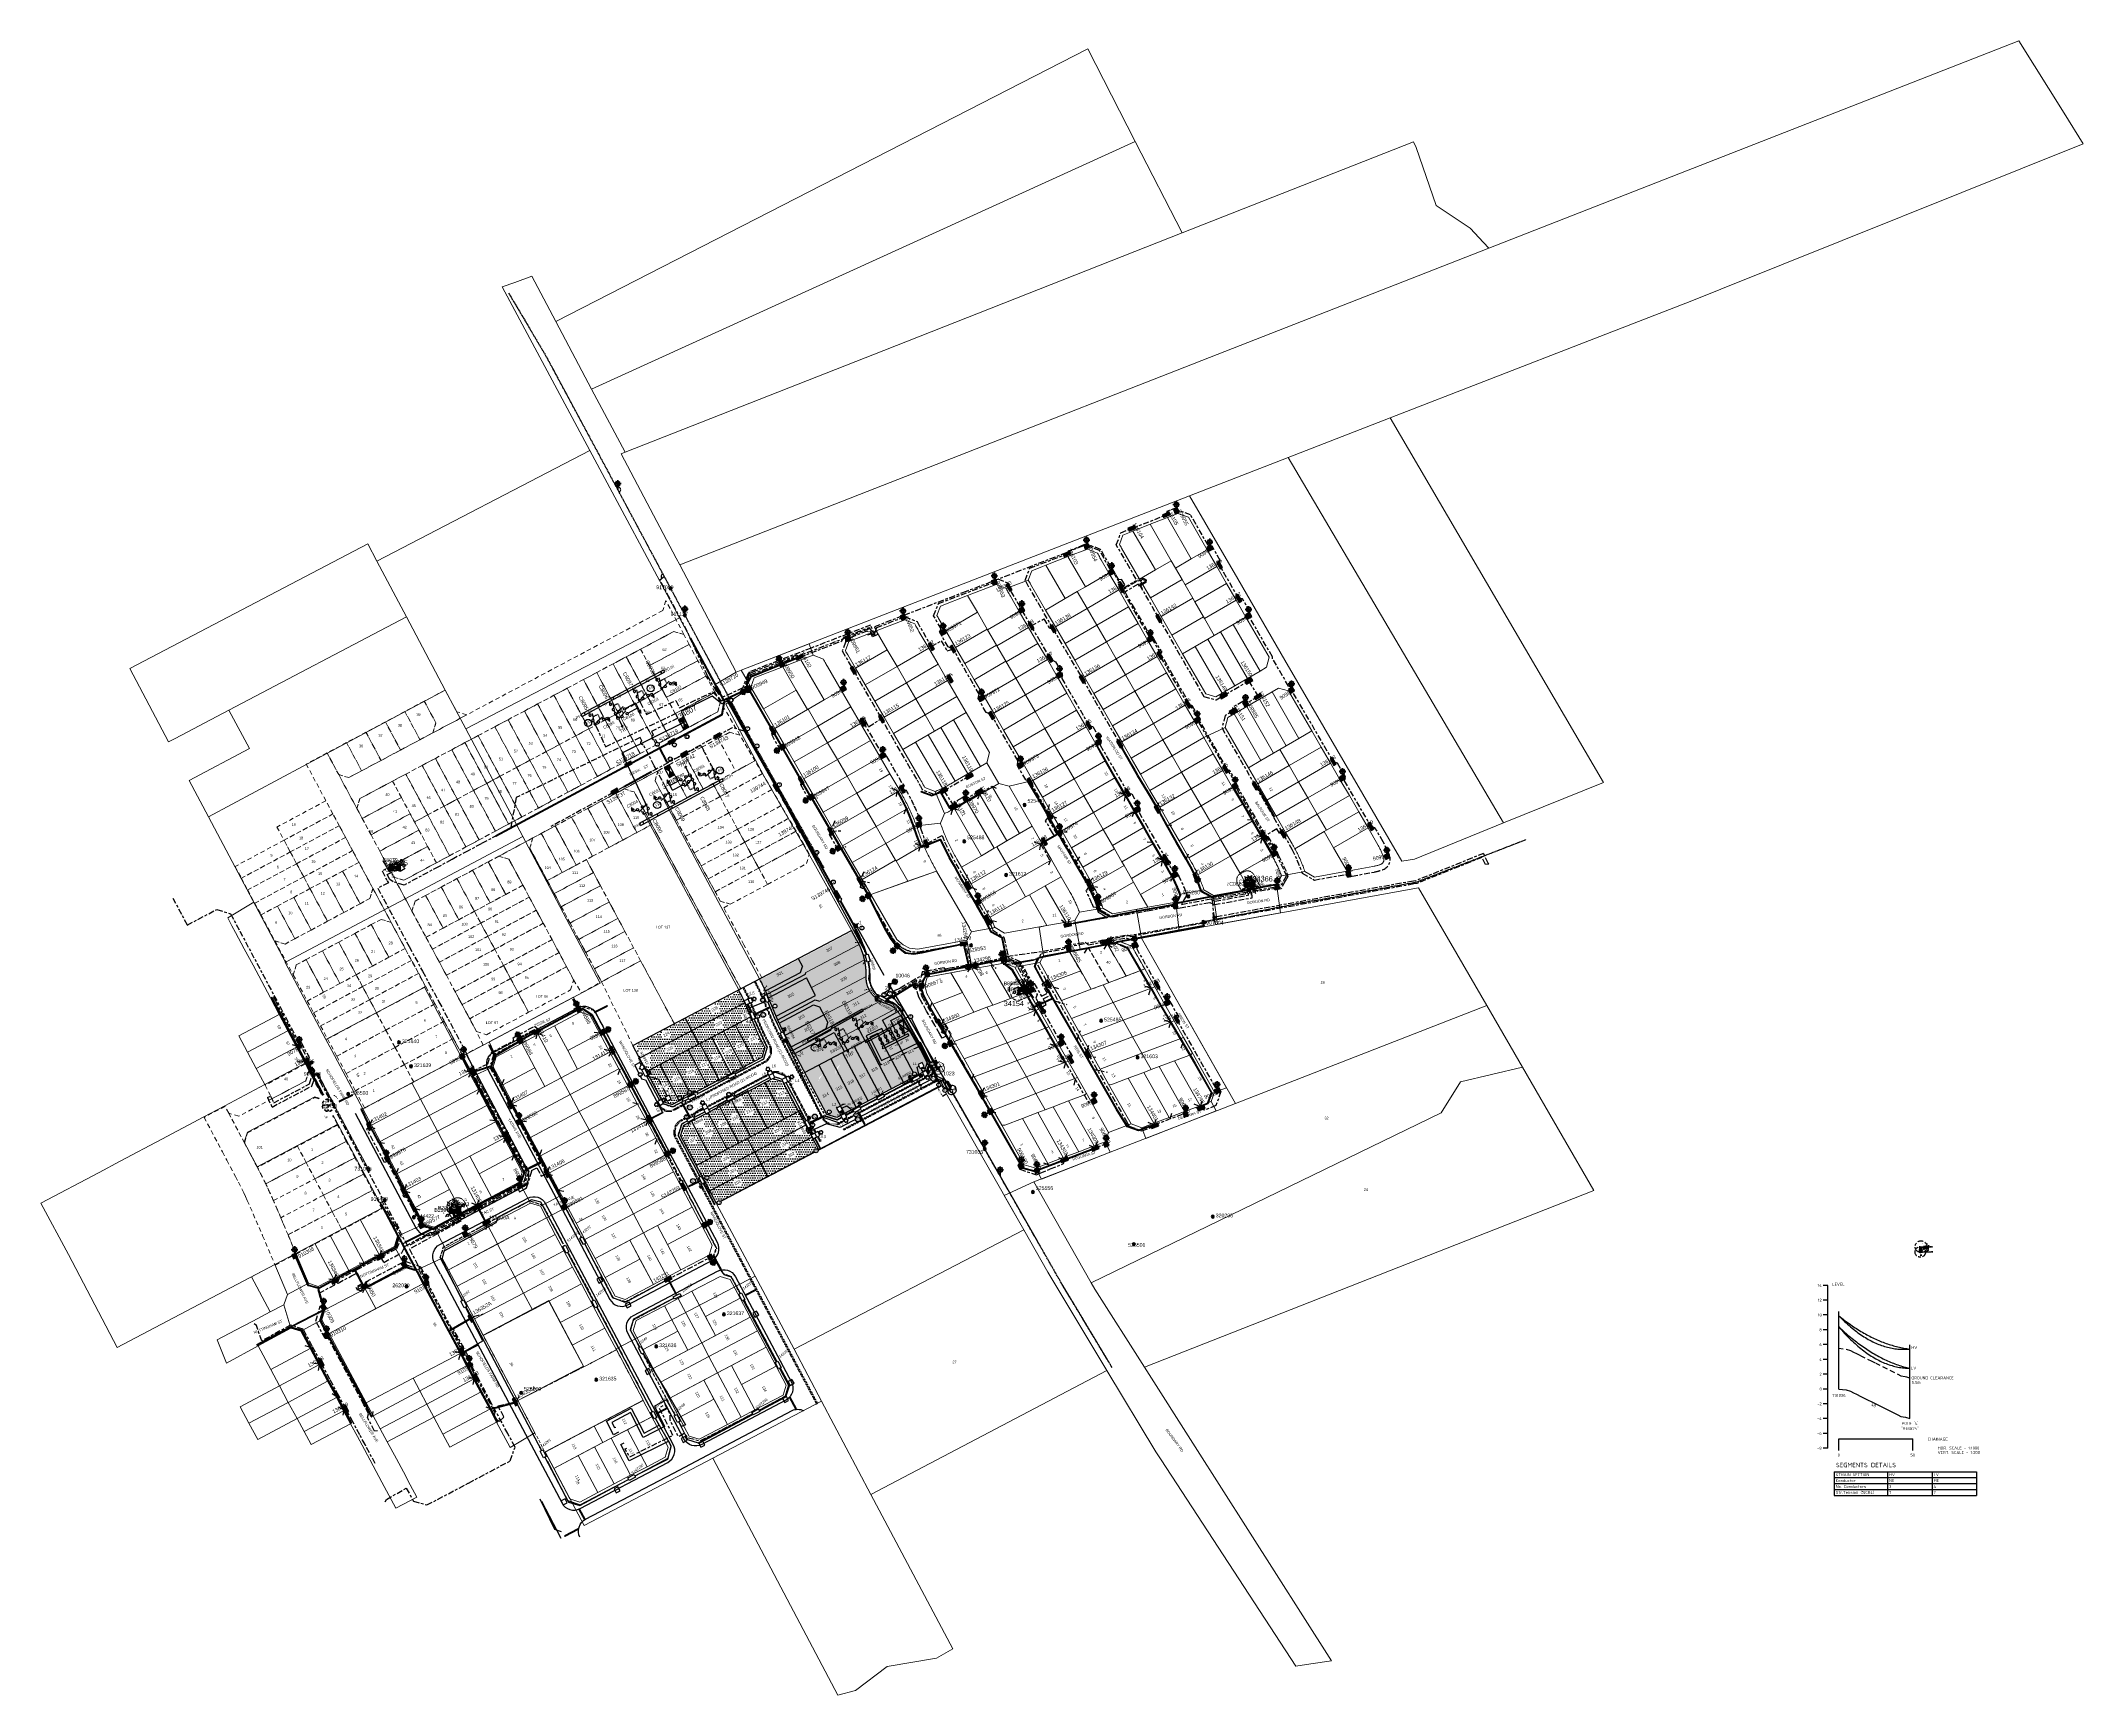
# Model space of a CAD drawing. Header units: metres. Extents: x 303431 to 305438, y 6269401 to 6270518.
# Drawn here: x 303431 to 304810, y 6269401 to 6270518 of the extents above; entities that cross this region are included whole.
import ezdxf
from ezdxf import colors
from ezdxf.entities.mleader import LeaderData, LeaderLine
from ezdxf.enums import TextEntityAlignment as Align
from ezdxf.math import Vec2, Vec3

# ---------------------------------------------------------------- set-up
doc = ezdxf.new("R2010")
doc.units = ezdxf.units.M
for name, pattern in [('A', [0]), ('Cable Exist OH', [1, 1, 0]), ('Cable Exist UG', [8.2, 4, -1.2, 1.8, -1.2]), ('CENTERX2', [4, 2.5, -0.5, 0.5, -0.5]), ('Dash', [5, 3, -2]), ('DASHDOT2', [0.5, 0.25, -0.125, 0, -0.125]), ('DASHED', [0.75, 0.5, -0.25]), ('DOT', [0.25, 0, -0.25]), ('HIDDEN', [0.375, 0.25, -0.125]), ('HIDDEN2', [0.1875, 0.125, -0.0625]), ('IE Trench LV', [6.5, 5, -1.5]), ('IECLAUG', [3, 2, -1]), ('IECLCENT', [15.5, 9.5, -2, 2, -2]), ('IECLROU40', [4, 2.5, -1.5])]:
    doc.linetypes.add(name, pattern=pattern)
doc.layers.get('0').update_dxf_attribs({"color": 6})
for name, color, linetype in [('100', 6, 'DASHED'), ('103', 14, 'Continuous'), ('_User Duct ID', 3, 'Continuous'), ('_User_LV_Exist', 7, 'Continuous'), ('_User_SL_COLUMN', 30, 'Continuous'), ('Duct_SP_EXT', 7, 'Continuous'), ('Duct_SP_NEW', 2, 'Continuous'), ('Equip_HV_EXT', 7, 'Continuous'), ('Equip_HV_NEW', 2, 'Continuous'), ('Equip_LV_EXT', 7, 'Continuous'), ('Equip_LV_NEW', 2, 'Continuous'), ('Equip_SL_EXT', 7, 'Continuous'), ('Equip_SP_HV_NEW', 2, 'Continuous'), ('Equip_SP_LV_NEW', 2, 'Continuous'), ('Equip_SP_SL_EXT', 7, 'Continuous'), ('Equip_SP_SL_NEW', 2, 'Continuous'), ('Mains_HV_EXT', 7, 'Continuous'), ('Mains_HV_NEW_Hardwired', 7, 'Continuous'), ('Mains_HV_NEW_U72', 2, 'Continuous'), ('Mains_LV_EXT', 7, 'Continuous'), ('Mains_LV_NEW_Hardwired', 2, 'Continuous'), ('Mains_LV_NEW_T84', 2, 'Continuous'), ('Mains_LV_NEW_T94', 2, 'Continuous'), ('Mains_SL_EXT', 7, 'Continuous'), ('Notes', 7, 'Continuous'), ('Notes_LV_MISC', 7, 'Continuous'), ('Notes_SL_MISC', 7, 'Continuous'), ('Notes_SP_MISC', 7, 'Continuous'), ('Notes_SP_NEW', 2, 'Continuous'), ('OH_Details_SP_MISC', 7, 'Continuous'), ('Sub_LV_EXT', 7, 'Continuous'), ('Sub_LV_NEW', 2, 'Continuous'), ('Sub_SP_EXT', 7, 'Continuous'), ('Sub_SP_NEW', 2, 'Continuous'), ('Sub_SP_TR_HV_LV_SL_LS_EXT', 7, 'Continuous'), ('SupportsOH_SP_NEW', 2, 'Continuous'), ('SupportsOH_SP_TR_HV_LV_SL_EXT', 7, 'Continuous'), ('SupportsOH_SP_TR_HV_LV_SL_NEW', 2, 'Continuous'), ('SupportsUG_SP_LV_EXT', 7, 'Continuous'), ('SupportsUG_SP_LV_NEW', 2, 'Continuous'), ('SupportsUG_SP_LV_SL_EXT', 7, 'Continuous'), ('SupportsUG_SP_LV_SL_NEW', 2, 'Continuous'), ('Trench_SP_EXT', 7, 'Continuous'), ('Trench_SP_NEW', 2, 'Continuous'), ('UG_Details_SP_MISC', 7, 'Continuous')]:
    doc.layers.add(name, color=color, linetype=linetype)
doc.layers.add('_User kerb', color=7, linetype='Continuous', transparency=0.4)
for name, color, linetype, lineweight in [('Cadastre Developer_SP_EXT', 9, 'Continuous', 5), ('Cadastre Developer_SP_NEW', 7, 'Continuous', 5), ('Cadastre Land Parcels_SP_EXT', 9, 'Continuous', 5), ('Cadastre Other Property_SP_EXT', 9, 'HIDDEN', 5), ('Cadastre Roads_SP_EXT', 9, 'Continuous', 5)]:
    doc.layers.add(name, color=color, linetype=linetype, lineweight=lineweight)
doc.layers.add('UNKNOWN_FEATURES', color=1, linetype='DASHED', plot=False)
doc.styles.add('ARIAL', font='arial.ttf', dxfattribs={"height": 2})
doc.styles.add('COLUMN_LABEL', font='arial.ttf')
doc.styles.add('iecARIAL', font='arial.ttf', dxfattribs={"height": 2})
doc.styles.add('iecISOCP', font='isocp.shx')
doc.styles.add('ieISOCP', font='isocp.shx')
doc.styles.add('IESYMBOL1', font='isocp.shx')
doc.styles.add('ISOCP', font='isocp.shx')
doc.styles.add('LotNum', font='isocp.shx', dxfattribs={"height": 1.8})
doc.styles.add('POLE_LABEL', font='arial.ttf')
doc.styles.add('RS75', font='ROMANS', dxfattribs={"width": 0.75})
doc.styles.add('SL_LABEL', font='arial.ttf')
doc.styles.add('SLCP_LABEL', font='arial.ttf', dxfattribs={"height": 3.5})
doc.styles.get("Standard").update_dxf_attribs({"font": 'arial.ttf'})
doc.styles.add('SWG_LABEL', font='arial.ttf')
doc.styles.add('SWITCH_LABEL', font='arial.ttf', dxfattribs={"height": 2.5})
doc.linetypes.add('Cable 4', pattern='A,5.25,-0.1,["o",Standard,S=2,R=0,X=1.2,Y=-0.7],-4', length=9.35)
doc.linetypes.add('Cable E UG', pattern='A,6,-0.5,["E",Standard,S=1.7,R=0,X=0.5,Y=-1],-2.9', length=9.4)
doc.linetypes.add('Cable New UG', pattern='A,7,-0.25,["x",Standard,S=2,R=0,X=0.2,Y=-0.8],-2.1', length=9.35)
doc.linetypes.add('Cable Rem', pattern='A,6.5,-0.001,["X",Standard,S=2.5,R=0,X=0,Y=-1.27],-0.001', length=6.502)
doc.linetypes.add('IE Trench HV', pattern='A,7,-0.2,["/",Standard,S=3,R=0,X=0.6,Y=-1.4],-2.5', length=9.7)
doc.linetypes.add('Trench-HV', pattern='A,7,-2,["/",Standard,S=1.5,R=0,X=-1.2,Y=-0.7],-0.001', length=9.001)
doc.dimstyles.get("Standard").update_dxf_attribs({"dimtxt": 0.18, "dimasz": 0.18, "dimexe": 0.18, "dimexo": 0.0625, "dimgap": 0.09, "dimtad": 0, "dimtih": 1, "dimtoh": 1, "dimdec": 4, "dimzin": 0, "dimdsep": 46, "dimtxsty": 'Standard', "dimcen": 0.09, "dimadec": 0, "dimazin": 0, "dimtfac": 1, "dimtdec": 4, "dimtofl": 0, "dimtmove": 0, "dimatfit": 3, "dimfxl": 1, "dimtolj": 1, "dimtzin": 0, "dimarcsym": 0})

# ---------------------------------------------------------------- blocks, each defined once
blk = doc.blocks.new('SUB_PADMOUNT_EXT')
for points in [[(0, 0), (-3.84, 1.92), (-3.84, -1.92)], [(0, 0), (3.84, 1.92), (3.84, -1.92)]]:
    blk.add_hatch(color=256).paths.add_polyline_path(points)
for p, q in [((3.84, 1.92), (-3.84, -1.92)), ((-3.84, 1.92), (3.84, -1.92))]:
    blk.add_line(p, q)
blk.add_lwpolyline([(-3.84, -1.92), (3.84, -1.92), (3.84, 1.92), (-3.84, 1.92)], close=True)
for tag, height, flags, p in [('STREET_CODE', 0.2, 9, (1.5, 0)), ('ASSET_NUM', 3.5, 8, (2, 2)), ('CONSTRUCTED_VOLTAGE', 0.2, 9, (1.5, -0.2)), ('OPERATING_VOLTAGE', 0.2, 9, (1.5, -0.6)), ('ORIENTATION', 0.2, 9, (1.5, -0.8)), ('OWNED_BY', 0.2, 9, (1.5, -1)), ('OPERATED_BY', 0.2, 9, (1.5, -1.2)), ('SECONDARY_VOLTAGE', 0.2, 9, (1.5, -1.6)), ('STATE', 0.2, 9, (1.5, -1.8)), ('SUBSTATION_TYPE', 0.2, 9, (1.5, -2.2)), ('STREETNAME', 0.2, 9, (1.5, -3)), ('SUBURB', 0.2, 9, (1.5, -3.2)), ('Z', 0.2, 1, (1.5, -3.6)), ('NO_PHASES', 0.2, 9, (1.5, -0.4)), ('MAINTAINED_BY', 0.2, 9, (1.5, -1.4)), ('PARENT', 0.2, 9, (1.5, -2)), ('USAGE', 0.2, 9, (1.5, -2.4)), ('LEGEND', 0.2, 9, (1.5, -2.6)), ('LOCATION', 0.2, 9, (1.5, -2.8)), ('NOTES', 0.2, 9, (1.5, -3.4))]:
    blk.add_attdef(tag, text='', height=height, dxfattribs=dict(flags=flags)).set_placement(p, align=Align.MIDDLE_LEFT)
blk = doc.blocks.new('COLUMN_EXT')
blk.add_hatch(color=256).paths.add_polyline_path([(-1.5, 1.5), (-1.5, -1.5), (1.5, -1.5), (1.5, 1.5)])
blk.add_lwpolyline([(-1.5, -1.5), (1.5, -1.5), (1.5, 1.5), (-1.5, 1.5)], close=True)
for tag, height, style, flags, p in [('STRUCTURE_PLANT_NUMBER', 0.2, 'POLE_LABEL', 9, (1.8, 0)), ('ASSET_NUM', 2.5, 'COLUMN_LABEL', 8, (2, 2)), ('STREET_CODE', 0.2, 'COLUMN_LABEL', 9, (1.8, -0.2))]:
    blk.add_attdef(tag, text='', height=height, dxfattribs=dict(style=style, flags=flags)).set_placement(p, align=Align.MIDDLE_LEFT)
at = {"flags": 9}
for tag, p in [('COLUMN_TYPE', (1.8, -0.4)), ('OWNED_BY', (1.8, -0.6)), ('STATE', (1.8, -0.8)), ('USAGE', (1.8, -1)), ('LEGEND', (1.8, -1.2)), ('LOCATION', (1.8, -1.4)), ('STREETNAME', (1.8, -1.6)), ('SUBURB', (1.8, -1.8)), ('NOTES', (1.8, -2))]:
    blk.add_attdef(tag, text='', height=0.2, dxfattribs=at).set_placement(p, align=Align.MIDDLE_LEFT)
at = {"flags": 1}
blk.add_attdef('Z', (1.8, -2.4), '', height=0.2, dxfattribs=at)
blk = doc.blocks.new('PILLAR_EXT')
blk.add_hatch(color=256).paths.add_polyline_path([(-2.475, 0.99), (-2.475, -0.99), (2.475, -0.99), (2.475, 0.99)])
blk.add_lwpolyline([(-2.475, -0.99), (2.475, -0.99), (2.475, 0.99), (-2.475, 0.99)], close=True)
for tag, p, flags in [('OWNED_BY', (0, -0.2), 9), ('STATE', (0, -0.4), 9), ('SUPPORT_TYPE', (0, -0.6), 9), ('STREETNAME', (0, -1.8), 9), ('SUBURB', (0, -2), 1), ('USAGE', (0, -0.8), 9), ('LEGEND', (0, -1), 9), ('LOCATION', (0, -1.2), 9), ('NOTES', (0, -1.4), 9), ('PARENT', (0, -1.6), 9)]:
    blk.add_attdef(tag, p, '', height=0.2, dxfattribs=dict(flags=flags))
at = {"style": 'iecARIAL', "flags": 8}
blk.add_attdef('ASSET_NUM', (1.5, 3.5), '', height=2.5, dxfattribs=at)
blk = doc.blocks.new('SL_LANTERN_EXT')
at = {"lineweight": 40}
for p, q in [((-2.3, 4.2), (2.2, 4.2)), ((-1.5, 5.7), (-1.1, 5.3)), ((-1.5, 2.8), (-1.1, 3.2)), ((0, 2), (0, 6.5)), ((0, 0), (0, 2.7)), ((1.5, 5.7), (1.1, 5.3)), ((1.5, 2.8), (1.1, 3.2))]:
    blk.add_line(p, q, dxfattribs=at)
blk.add_circle((0, 4.2), 1.5, dxfattribs=at)
at = {"style": 'iecARIAL', "flags": 9}
blk.add_attdef('ASSET_NUM', (1.5, 1.5), '', height=2.5, dxfattribs=at)
for tag, p, height, flags in [('CONSTRUCTED_VOLTAGE', (1, -0.7), 0.2, 9), ('CONTROL_TYPE', (1, -0.9), 0.2, 9), ('LANTERN_PURPOSE', (1, -1.1), 0.2, 9), ('LANTERN_TYPE', (1, -1.3), 0.2, 9), ('NO_PHASES', (1, -1.5), 0.2, 9), ('OPERATING_VOLTAGE', (1, -1.7), 0.2, 9), ('ORIENTATION', (1, -1.9), 0.2, 9), ('OWNED_BY', (1, -2.1), 0.2, 9), ('STATE', (1, -2.3), 0.2, 9), ('USAGE', (1, -2.5), 0.2, 9), ('CEXIST', (1, -2.7), 0.2, 9), ('CNEW', (1, -2.9), 0.2, 9), ('CNUMBER', (1, -3.1), 0.2, 9), ('CREMOVE', (1, -3.3), 0.2, 9), ('CREPLACE', (1, -3.5), 0.2, 9), ('LKINGHEIGHT', (1, -3.7), 0.2, 9), ('LBRACKET', (1, -3.9), 0.2, 9), ('LBRACKETVOCAB', (1, -4.1), 0.2, 9), ('LCATEGORY', (1, -4.3), 0.2, 9), ('LCHARGE1', (1, -4.5), 0.2, 9), ('LCHARGE1PERCENT', (1, -4.7), 0.2, 9), ('LCHARGE2', (1, -4.9), 0.2, 9), ('LCHARGE2PERCENT', (1, -5.1), 0.2, 9), ('LCHARGE3', (1, -5.3), 0.2, 9), ('LCHARGE3PERCENT', (1, -5.5), 0.2, 9), ('LEXIST', (1, -5.7), 0.2, 9), ('LLAMP', (1, -5.9), 0.2, 9), ('LLAMPVOCAB', (1, -6.1), 0.2, 9), ('LMAST', (1, -6.3), 0.2, 9), ('LMASTVOCAB', (1, -6.5), 0.2, 9), ('LNEW', (1, -6.7), 0.2, 9), ('LANTNUMBER', (1, -6.9), 0.2, 9), ('LOUTREACH', (1, -7.3), 0.2, 9), ('LOUTREACHVOCAB', (1, -7.5), 0.2, 9), ('LRATECODE', (1, -7.7), 0.2, 9), ('LREMOVE', (1, -7.9), 0.2, 9), ('LREPLACE', (1, -8.1), 0.2, 9), ('LTYPE', (1, -8.3), 0.2, 9), ('LTYPEVOCAB', (1, -8.5), 0.2, 9), ('LEGEND', (1, -8.7), 0.2, 9), ('LOCATION', (1, -8.9), 0.2, 9), ('NOTES', (1, -9.1), 0.2, 9), ('STREETNAME', (1, -9.3), 0.2, 9), ('SUBURB', (1, -9.5), 0.2, 1), ('LNUMBER', (2.2, -3.3), 2.5, 8)]:
    blk.add_attdef(tag, p, '', height=height, dxfattribs=dict(flags=flags))
blk = doc.blocks.new('POLE_EXT')
blk.add_hatch(color=256).paths.add_polyline_path([(-1, 0, 1), (1, 0, 1)])
blk.add_lwpolyline([(-1, 0, 1), (1, 0, 1)], format="xyb", close=True)
for tag, height, flags, p in [('pNumber', 2.5, 8, (-17.8, 2.1)), ('OWNED_BY', 0.2, 9, (1.4, -0.4)), ('PARENT', 0.2, 9, (1.4, -0.6)), ('SPECIAL_USE', 0.2, 9, (1.4, -0.8)), ('STATE', 0.2, 9, (1.4, -1)), ('USAGE', 0.2, 9, (1.4, -1.2)), ('cLV', 0.2, 9, (1.4, -1.4)), ('hDepth', 0.2, 9, (1.4, -1.6)), ('hDia', 0.2, 9, (1.4, -1.8)), ('cHV', 0.2, 9, (1.4, -2)), ('LBRACKET', 0.2, 9, (1.4, -2.2)), ('LExisting', 0.2, 9, (1.4, -2.4)), ('LANTNUMBER', 0.2, 9, (1.4, -2.6)), ('LOther', 0.2, 9, (1.4, -2.8)), ('LRemove', 0.2, 9, (1.4, -3)), ('LEGEND', 0.2, 9, (1.4, -3.2)), ('cLinedev', 0.2, 9, (1.4, -3.4)), ('LOCATION', 0.2, 9, (1.4, -3.6)), ('pExisting', 0.2, 9, (1.4, -3.8)), ('PFNUMBER', 0.2, 9, (1.4, -4)), ('NEWPFNUMBER', 0.2, 9, (1.4, -4.2)), ('pFooting', 0.2, 9, (1.4, -4.4)), ('pNew', 0.2, 9, (1.4, -4.6)), ('pRelocate', 0.2, 9, (1.4, -5)), ('pRemove', 0.2, 9, (1.4, -5.2)), ('pReplace', 0.2, 9, (1.4, -5.4)), ('pStay', 0.2, 9, (1.4, -5.6)), ('pType', 0.2, 9, (1.4, -5.8)), ('cspan', 0.2, 9, (1.4, -6)), ('STREETNAME', 0.2, 9, (1.4, -6.2)), ('SUBURB', 0.2, 9, (1.4, -6.4)), ('NOTES', 0.2, 9, (1.4, -6.6)), ('MAINTAINED_BY', 0.2, 9, (1.4, -6.8)), ('OPERATED_BY', 0.2, 9, (1.4, -7))]:
    blk.add_attdef(tag, text='', height=height, dxfattribs=dict(flags=flags)).set_placement(p, align=Align.MIDDLE_LEFT)
at = {"style": 'POLE_LABEL'}
for tag, height, flags, p in [('STRUCTURE_PLANT_NUMBER', 0.2, 9, (1.4, 0)), ('ASSET_NUM', 2.5, 8, (2, 2)), ('STREET_CODE', 0.2, 9, (1.4, -0.2))]:
    blk.add_attdef(tag, text='', height=height, dxfattribs=dict(at, flags=flags)).set_placement(p, align=Align.MIDDLE_LEFT)
at = {"flags": 1}
blk.add_attdef('Z', (1.4, -7.3), '', height=0.2, dxfattribs=at)
blk = doc.blocks.new('HV_STJ_EXT')
h = blk.add_hatch(color=256)
edge = h.paths.add_edge_path()
edge.add_ellipse((-0.6, 0.1), major_axis=(0.226, 0.226), ratio=1, start_angle=45, end_angle=135)
edge.add_line((-0.9, 0.1), (-0.9, -0.1))
edge.add_ellipse((-0.6, -0.1), major_axis=(0.226, 0.226), ratio=1, start_angle=135, end_angle=225)
edge.add_line((-0.6, -0.5), (0.6, -0.5))
edge.add_ellipse((0.6, -0.1), major_axis=(-0.226, 0.226), ratio=1, start_angle=135, end_angle=225)
edge.add_line((0.9, -0.1), (0.9, 0.1))
edge.add_ellipse((0.6, 0.1), major_axis=(-0.226, 0.226), ratio=1, start_angle=225, end_angle=315)
edge.add_line((0.6, 0.5), (-0.6, 0.5))
blk.add_lwpolyline([(-0.9, 0.1), (-0.9, -0.1, 0.414214), (-0.6, -0.5), (0.6, -0.5, 0.414214), (0.9, -0.1), (0.9, 0.1, 0.414214), (0.6, 0.5), (-0.6, 0.5, 0.414214)], format="xyb", close=True)
for tag, flags, p in [('ORIENTATION', 9, (1.5, 0)), ('USAGE', 9, (1.5, -0.2)), ('LEGEND', 9, (1.5, -0.4)), ('NOTES', 9, (1.5, -0.6)), ('Z', 1, (1.5, -0.8))]:
    blk.add_attdef(tag, text='', height=0.2, dxfattribs=dict(flags=flags)).set_placement(p, align=Align.MIDDLE_LEFT)
blk = doc.blocks.new('LV_UG_DFUSE_CLOSED_EXT')
for points in [[(1, 0), (0, 0)], [(5, -0.7), (2.2, 0.7)], [(5, 0.7), (2.2, -0.7)], [(6.2, 0), (7.2, 0)]]:
    blk.add_lwpolyline(points)
for centre in [(1.8, 0), (5.4, 0)]:
    blk.add_circle(centre, 0.8)
at = {"flags": 1}
blk.add_attdef('Z', (0, 0), '', height=0.2, dxfattribs=at)
at = {"flags": 9}
for tag, p in [('ACTUAL_STATUS', (0, 0)), ('CONSTRUCTED_VOLTAGE', (0, -0.2)), ('NO_PHASES', (0, -0.4)), ('OPERATING_VOLTAGE', (0, -0.6)), ('ORIENTATION', (0, -0.8)), ('STATE', (0, -1)), ('SWITCH_TYPE', (0, -1.2)), ('USAGE', (0, -1.4)), ('NOTES', (0, -1.6))]:
    blk.add_attdef(tag, text='', height=0.2, dxfattribs=at).set_placement(p, align=Align.MIDDLE_LEFT)
blk = doc.blocks.new('LV_UG_LINKS_CLOSED_EXT')
blk.add_wipeout([(-1.1, 1.1), (-1.2, 0.9), (-1.3, 0.8), (-1.4, 0.6), (-1.4, 0.4), (-1.5, 0.2), (-1.5, 0), (-1.5, -0.1), (-1.5, -0.3), (-1.4, -0.5), (-1.3, -0.7), (-1.2, -0.8), (-1.1, -1), (-1, -1.1), (-0.8, -1.2), (-0.7, -1.3), (-0.5, -1.4), (-0.3, -1.5), (-0.1, -1.5), (0, -1.5), (0.2, -1.5), (0.4, -1.4), (0.6, -1.4), (0.8, -1.3), (0.9, -1.2), (1.1, -1.1), (1.2, -0.9), (1.3, -0.8), (1.4, -0.6), (1.4, -0.4), (1.5, -0.2), (1.5, 0), (1.5, 0.1), (1.5, 0.3), (1.4, 0.5), (1.3, 0.7), (1.2, 0.8), (1.1, 1), (1, 1.1), (0.8, 1.2), (0.7, 1.3), (0.5, 1.4), (0.3, 1.5), (0.1, 1.5), (0, 1.5), (-0.2, 1.5), (-0.4, 1.4), (-0.6, 1.4), (-0.8, 1.3), (-0.9, 1.2)])
for p, q in [((-0.2, -1.5), (-0.2, 1.5)), ((0.2, -1.5), (0.2, 1.5))]:
    blk.add_line(p, q)
blk.add_circle((0, 0), 1.5)
at = {"flags": 1}
blk.add_attdef('Z', (0, 0), '', height=0.2, dxfattribs=at)
at = {"flags": 9}
for tag, p in [('ACTUAL_STATUS', (0, 0)), ('CONSTRUCTED_VOLTAGE', (0, -0.2)), ('NO_PHASES', (0, -0.4)), ('OPERATING_VOLTAGE', (0, -0.6)), ('ORIENTATION', (0, -0.8)), ('STATE', (0, -1)), ('SWITCH_TYPE', (0, -1.2)), ('USAGE', (0, -1.4)), ('NOTES', (0, -1.6))]:
    blk.add_attdef(tag, text='', height=0.2, dxfattribs=at).set_placement(p, align=Align.MIDDLE_LEFT)
blk = doc.blocks.new('LV_UG_LINKS_OPEN_EXT')
for p, q in [((-0.2, 1.5), (-0.2, 2.2)), ((0.2, 1.5), (0.2, 2.2)), ((-0.2, -1.5), (-0.2, -2.2)), ((0.2, -1.5), (0.2, -2.2))]:
    blk.add_line(p, q)
at = {"flags": 1}
blk.add_attdef('Z', (0, 0), '', height=0.2, dxfattribs=at)
at = {"flags": 9}
for tag, p in [('ACTUAL_STATUS', (0, 0)), ('CONSTRUCTED_VOLTAGE', (0, -0.2)), ('NO_PHASES', (0, -0.4)), ('OPERATING_VOLTAGE', (0, -0.6)), ('ORIENTATION', (0, -0.8)), ('STATE', (0, -1)), ('SWITCH_TYPE', (0, -1.2)), ('USAGE', (0, -1.4)), ('NOTES', (0, -1.6))]:
    blk.add_attdef(tag, text='', height=0.2, dxfattribs=at).set_placement(p, align=Align.MIDDLE_LEFT)
blk.add_wipeout([(-0.2, 1.5), (-0.4, 1.4), (-0.6, 1.4), (-0.8, 1.3), (-0.9, 1.2), (-1.1, 1), (-1.2, 0.9), (-1.3, 0.7), (-1.4, 0.6), (-1.4, 0.4), (-1.5, 0.2), (-1.5, 0), (-1.5, -0.2), (-1.5, -0.3), (-1.4, -0.5), (-1.3, -0.7), (-1.2, -0.9), (-1.1, -1), (-1, -1.1), (-0.8, -1.2), (-0.7, -1.3), (-0.5, -1.4), (-0.3, -1.5), (-0.1, -1.5), (0.1, -1.5), (0.2, -1.5), (0.4, -1.4), (0.6, -1.4), (0.8, -1.3), (0.9, -1.2), (1.1, -1), (1.2, -0.9), (1.3, -0.7), (1.4, -0.6), (1.4, -0.4), (1.5, -0.2), (1.5, 0), (1.5, 0.2), (1.5, 0.3), (1.4, 0.5), (1.3, 0.7), (1.2, 0.9), (1.1, 1), (1, 1.1), (0.8, 1.2), (0.7, 1.3), (0.5, 1.4), (0.3, 1.5), (0.1, 1.5), (-0.1, 1.5)])
blk.add_lwpolyline([(0, -1.5, 1), (0, 1.5, 1)], format="xyb", close=True)
blk = doc.blocks.new('SWG_HOLEC_SU_EXT')
blk.add_line((1.8, -2), (5.8, -2))
for points in [[(1, 0), (0, 0)], [(6.6, 0), (7.6, 0)]]:
    blk.add_lwpolyline(points)
for points in [[(1.8, -0.8, 1), (1.8, 0.8, 1)], [(5.8, -0.8, 1), (5.8, 0.8, 1)]]:
    blk.add_lwpolyline(points, format="xyb", close=True)
at = {"style": 'SWITCH_LABEL', "flags": 8}
blk.add_attdef('ASSET_NUM', text='', height=2.5, rotation=179.9544, dxfattribs=at).set_placement((-2.4, 0), align=Align.MIDDLE_LEFT)
at = {"flags": 1}
blk.add_attdef('Z', (0, 0), '', height=0.2, dxfattribs=at)
at = {"style": 'SWITCH_LABEL', "flags": 9}
blk.add_attdef('STREET_CODE', text='', height=0.2, dxfattribs=at).set_placement((0, -0.2), align=Align.MIDDLE_LEFT)
at = {"flags": 9}
for tag, p in [('ACTUAL_STATUS', (0, -0.4)), ('CONSTRUCTED_VOLTAGE', (0, -0.6)), ('NO_PHASES', (0, -0.8)), ('OPERATING_VOLTAGE', (0, -1)), ('ORIENTATION', (0, -1.2)), ('OWNED_BY', (0, -1.4)), ('PARENT', (0, -1.6)), ('STATE', (0, -1.8)), ('SWITCH_TYPE', (0, -2)), ('USAGE', (0, -2.2)), ('LOCATION', (0, -2.4)), ('STREETNAME', (0, -2.6)), ('SUBURB', (0, -2.8)), ('NOTES', (0, -3))]:
    blk.add_attdef(tag, text='', height=0.2, dxfattribs=at).set_placement(p, align=Align.MIDDLE_LEFT)
blk = doc.blocks.new('TX_LINK_NEW')
h = blk.add_hatch(color=256)
edge = h.paths.add_edge_path()
edge.add_line((2.6, 0.1), (4.6, 0.1))
edge.add_arc((5.4, 0), 0.8, 177.2353, 184.4027)
edge.add_line((4.6, 0), (2.6, 0))
edge.add_arc((1.8, 0), 0.8, 356.4167, 363.5833)
blk.add_line((7.2, 0), (7.8, 0))
for points in [[(1, 0), (0, 0)], [(2.6, 0.1), (4.6, 0.1)], [(6.2, 0), (7.2, 0)], [(7, -0.6), (7.8, 0), (7, 0.6)], [(2.6, 0), (4.6, 0)]]:
    blk.add_lwpolyline(points)
for centre in [(1.8, 0), (5.4, 0)]:
    blk.add_circle(centre, 0.8)
for centre, start, end in [((1.8, 0), 356.4167, 3.5833), ((5.4, 0), 177.2353, 184.4027)]:
    blk.add_arc(centre, 0.8, start, end)
at = {"style": 'IESYMBOL1'}
blk.add_text('TRF', height=2, rotation=90, dxfattribs=at).set_placement((9.2, 0), align=Align.MIDDLE_CENTER)
at = {"flags": 1}
blk.add_attdef('Z', (0, 0), '', height=0.2, dxfattribs=at)
at = {"layer": 'Sub_LV_EXT', "flags": 1}
for tag, p in [('USAGE', (2.1, -1.1)), ('ORIENTATION', (2.1, -1.5)), ('NOTES', (2.1, -3.1))]:
    blk.add_attdef(tag, p, '', height=0.2, dxfattribs=at)
blk = doc.blocks.new('LV_UG_DFUSE_CLOSED_NEW')
for points in [[(1, 0), (0, 0)], [(5, -0.7), (2.2, 0.7)], [(5, 0.7), (2.2, -0.7)], [(6.2, 0), (7.2, 0)]]:
    blk.add_lwpolyline(points)
for centre in [(1.8, 0), (5.4, 0)]:
    blk.add_circle(centre, 0.8)
for tag, flags, p in [('ACTUAL_STATUS', 9, (1.5, 0)), ('CONSTRUCTED_VOLTAGE', 9, (1.5, -0.2)), ('NO_PHASES', 9, (1.5, -0.4)), ('OPERATED_BY', 9, (1.5, -0.6)), ('MAINTAINED_BY', 9, (1.5, -0.8)), ('OWNED_BY', 9, (1.5, -1)), ('OPERATING_VOLTAGE', 9, (1.5, -1.2)), ('ORIENTATION', 9, (1.5, -1.4)), ('STATE', 9, (1.5, -1.6)), ('SWITCH_TYPE', 9, (1.5, -1.8)), ('USAGE', 9, (1.5, -2)), ('NOTES', 9, (1.5, -2.2)), ('Z', 1, (1.5, -2.4))]:
    blk.add_attdef(tag, text='', height=0.2, dxfattribs=dict(flags=flags)).set_placement(p, align=Align.MIDDLE_LEFT)
blk = doc.blocks.new('*U40')
at = {"layer": 'Sub_LV_NEW'}
for p, q in [((-1.6, 0), (-1.6, 19.5)), ((-1.6, 19.5), (-0.8, 19.5)), ((0, 19.5), (-0.8, 19.5)), ((0, 0), (0, 19.5)), ((-1.6, 0), (-0.8, 0)), ((0, 0), (-0.8, 0))]:
    blk.add_line(p, q, dxfattribs=at)
blk = doc.blocks.new('PILLAR_NEW')
blk.add_wipeout([(-2.5, 1), (2.5, 1), (2.5, -1), (-2.5, -1)])
at = {"lineweight": -3}
blk.add_lwpolyline([(-2.5, 1), (2.5, 1), (2.5, -1), (-2.5, -1)], close=True, dxfattribs=at)
for tag, flags, p in [('STREET_CODE', 9, (1.5, 2)), ('OWNED_BY', 9, (1.5, 1.8)), ('OPERATED_BY', 9, (1.5, 1.6)), ('MAINTAINED_BY', 9, (1.5, 1.4)), ('STATE', 9, (1.5, 1.2)), ('SUPPORT_TYPE', 9, (1.5, 1)), ('USAGE', 9, (1.5, 0.8)), ('LEGEND', 9, (1.5, 0.6)), ('PARENT', 9, (1.5, 0.4)), ('SUBURB', 9, (1.5, 0.2)), ('STREETNAME', 9, (1.5, 0)), ('LOCATION', 9, (1.5, -0.2)), ('NOTES', 9, (1.5, -0.4)), ('Z', 1, (1.5, -0.6))]:
    blk.add_attdef(tag, text='', height=0.2, dxfattribs=dict(flags=flags)).set_placement(p, align=Align.MIDDLE_LEFT)
at = {"oblique": 10, "flags": 8}
blk.add_attdef('ASSET_NUM', text='', height=1.75, dxfattribs=at).set_placement((2, 4), align=Align.MIDDLE_LEFT)
blk = doc.blocks.new('UGOH_NEW')
blk.add_hatch(color=256).paths.add_polyline_path([(-0.8, 1.7), (0.7, 1.7), (0, 3)])
at = {"color": 1}
blk.add_lwpolyline([(-0.8, 1.7), (0.7, 1.7), (0, 3)], close=True, dxfattribs=at)
for tag, flags, p in [('CONSTRUCTED_VOLTAGE', 9, (1.5, 0)), ('OPERATING_VOLTAGE', 9, (1.5, -0.2)), ('ORIENTATION', 9, (1.5, -0.4)), ('STATE', 9, (1.5, -0.6)), ('USAGE', 9, (1.5, -0.8)), ('OWNED_BY', 9, (1.5, -1)), ('OPERATED_BY', 9, (1.5, -1.2)), ('MAINTAINED_BY', 9, (1.5, -1.4)), ('ACTUAL_STATUS', 9, (1.5, -1.6)), ('NUMBER_OF_PHASES', 9, (1.5, -1.8)), ('TYPE', 1, (1.5, -2))]:
    blk.add_attdef(tag, text='', height=0.2, dxfattribs=dict(flags=flags)).set_placement(p, align=Align.MIDDLE_LEFT)
blk = doc.blocks.new('SWG_SIE_TRF_NOES_NEW')
for p, q in [((7, 0.8), (2.8, 1.9)), ((14.7, 0), (20.5, 0))]:
    blk.add_line(p, q)
for points in [[(2.2, 0), (1.2, 0)], [(19.5, -0.8), (20.5, 0), (19.5, 0.7)], [(7.8, 0), (9.5, 0)]]:
    blk.add_lwpolyline(points)
for points in [[(3, -0.8, 1), (3, 0.8, 1)], [(7, -0.8, 1), (7, 0.8, 1)]]:
    blk.add_lwpolyline(points, format="xyb", close=True)
at = {"linetype": 'DASHED'}
blk.add_lwpolyline([(4.9, 1.4), (4.9, 4.6), (12.6, 4.6)], dxfattribs=at)
at = {"flags": 1}
blk.add_attdef('Z', (0, 0), '', height=0.2, dxfattribs=at)
at = {"style": 'SWITCH_LABEL', "flags": 9}
blk.add_attdef('STREET_CODE', text='', height=0.2, dxfattribs=at).set_placement((0, -0.2), align=Align.MIDDLE_LEFT)
at = {"flags": 9}
for tag, p in [('ORIENTATION', (0, -0.4)), ('PARENT', (0, -0.6)), ('USAGE', (0, -0.8)), ('SUBURB', (0, -1)), ('STREETNAME', (0, -1.2)), ('LOCATION', (0, -1.4)), ('NOTES', (0, -1.6)), ('OWNED_BY', (0, -1.9)), ('OPERATED_BY', (0, -2.1)), ('MAINTAINED_BY', (0, -2.3))]:
    blk.add_attdef(tag, text='', height=0.2, dxfattribs=at).set_placement(p, align=Align.MIDDLE_LEFT)
blk = doc.blocks.new('SWG_FUSE_NEW')
for points in [[(1.2, 0.7), (4, -0.7)], [(1.2, -0.7), (4, 0.7)]]:
    blk.add_lwpolyline(points)
for centre in [(0.8, 0), (4.4, 0)]:
    blk.add_circle(centre, 0.8)
blk = doc.blocks.new('SWG_SIE_TRF_NEW')
at = {"linetype": 'CENTERX2'}
blk.add_blockref('SWG_SIE_TRF_NOES_NEW', (0, 0), dxfattribs=at)
at = {"linetype": 'CENTERX2', "rotation": 180}
blk.add_blockref('SWG_FUSE_NEW', (14.7, 0), dxfattribs=at)
at = {"style": 'IESYMBOL1'}
blk.add_text('TRF', height=2.5, rotation=89.9826, dxfattribs=at).set_placement((22.5, -0.1), align=Align.MIDDLE_CENTER)
blk = doc.blocks.new('SWG_SIE_ES_NEW')
for p, q in [((-5.8, 0.8), (-1.8, 1.9)), ((0, -1.2), (2.4, -1.2)), ((0.3, -1.8), (2.1, -1.8)), ((0.6, -2.4), (1.8, -2.4)), ((0.9, -3), (1.5, -3))]:
    blk.add_line(p, q)
for points in [[(-5.8, -0.8, -1), (-5.8, 0.8, -1)], [(-1.8, -0.8, -1), (-1.8, 0.8, -1)]]:
    blk.add_lwpolyline(points, format="xyb", close=True)
for points in [[(-6.6, 0), (-7.9, 0)], [(-1, 0), (1.2, 0), (1.2, -1.2)]]:
    blk.add_lwpolyline(points)
at = {"flags": 1}
blk.add_attdef('Z', (0, 0), '', height=0.2, dxfattribs=at)
at = {"style": 'ARIAL', "flags": 8}
blk.add_attdef('ASSET_NUM', text='', height=2, dxfattribs=at).set_placement((14.3, -5.1), align=Align.MIDDLE_RIGHT)
at = {"style": 'SWITCH_LABEL', "flags": 9}
blk.add_attdef('STREET_CODE', text='', height=0.2, dxfattribs=at).set_placement((0, -0.2), align=Align.MIDDLE_LEFT)
at = {"flags": 9}
for tag, p in [('ORIENTATION', (0, -0.4)), ('PARENT', (0, -0.6)), ('USAGE', (0, -0.8)), ('SUBURB', (0, -1)), ('STREETNAME', (0, -1.2)), ('LOCATION', (0, -1.4)), ('NOTES', (0, -1.6)), ('OWNED_BY', (0, -1.8)), ('OPERATED_BY', (0, -2)), ('MAINTAINED_BY', (0, -2.2))]:
    blk.add_attdef(tag, text='', height=0.2, dxfattribs=at).set_placement(p, align=Align.MIDDLE_LEFT)
blk = doc.blocks.new('FAULT_INDIC_SE')
blk.add_circle((0, 0), 2.4)
at = {"insert": (-1.2, 1), "char_height": 2, "width": 2.704, "attachment_point": 1, "style": 'iecISOCP'}
blk.add_mtext('FR', dxfattribs=at)
blk = doc.blocks.new('SWG_SIE_SU_NEW')
blk.add_line((5.8, 0.8), (1.6, 1.9))
at = {"linetype": 'A', "lineweight": 0}
for p, q in [((8, 0.3), (8, -0.4)), ((8.2, -0.6), (8.2, 0.6)), ((8.4, 0.7), (8.4, -0.7)), ((8.6, -0.7), (8.6, 0.7)), ((8.8, 0.7), (8.8, -0.7)), ((9, -0.6), (9, 0.6)), ((9.2, 0.4), (9.2, -0.4))]:
    blk.add_line(p, q, dxfattribs=at)
for points in [[(1, 0), (0, 0)], [(6.6, 0), (10.1, 0)]]:
    blk.add_lwpolyline(points)
for points in [[(1.8, -0.8, 1), (1.8, 0.8, 1)], [(5.8, -0.8, 1), (5.8, 0.8, 1)]]:
    blk.add_lwpolyline(points, format="xyb", close=True)
at = {"linetype": 'DASHED'}
blk.add_lwpolyline([(3.7, 1.4), (3.7, 4.7), (7.2, 4.7)], dxfattribs=at)
at = {"linetype": 'A', "lineweight": 0}
blk.add_circle((8.6, 0), 0.7, dxfattribs=at)
at = {"style": 'SWG_LABEL', "flags": 8}
blk.add_attdef('ASSET_NUM', text='', height=2.5, rotation=179.9544, dxfattribs=at).set_placement((-2.4, 0), align=Align.MIDDLE_LEFT)
at = {"flags": 1}
blk.add_attdef('Z', (0, 0), '', height=0.2, dxfattribs=at)
at = {"style": 'SWITCH_LABEL', "flags": 9}
blk.add_attdef('STREET_CODE', text='', height=0.2, dxfattribs=at).set_placement((0, 0), align=Align.MIDDLE_LEFT)
at = {"flags": 9}
for tag, p in [('ORIENTATION', (0, -0.2)), ('PARENT', (0, -0.4)), ('USAGE', (0, -0.6)), ('SUBURB', (0, -0.8)), ('STREETNAME', (0, -1)), ('LOCATION', (0, -1.2)), ('NOTES', (0, -1.4)), ('OWNED_BY', (0, -1.6)), ('OPERATED_BY', (0, -1.8)), ('MAINTAINED_BY', (0, -2))]:
    blk.add_attdef(tag, text='', height=0.2, dxfattribs=at).set_placement(p, align=Align.MIDDLE_LEFT)
blk = doc.blocks.new('*U44')
for p, q in [((-1.6, 0), (-1.6, 42.7)), ((-1.6, 42.7), (-0.8, 42.7)), ((0, 42.7), (-0.8, 42.7)), ((0, 0), (0, 42.7)), ((-1.6, 0), (-0.8, 0)), ((0, 0), (-0.8, 0))]:
    blk.add_line(p, q)
at = {"style": 'ARIAL'}
blk.add_attdef('SWG_TYPE', text='', height=1.8, rotation=90, dxfattribs=at).set_placement((-0.8, 43.5), align=Align.MIDDLE_LEFT)
blk.add_attdef('SUB_TYPE', text='', height=1.8, rotation=90, dxfattribs=at).set_placement((-0.8, -0.8), align=Align.MIDDLE_RIGHT)
blk = doc.blocks.new('HV_STJ_NEW')
blk.add_hatch(color=256).paths.add_polyline_path([(0.9, 0.1, 0.414214), (0.6, 0.5), (-0.6, 0.5, 0.414214), (-0.9, 0.1), (-0.9, -0.1, 0.414214), (-0.6, -0.5), (0.6, -0.5, 0.414214), (0.9, -0.1)])
blk.add_lwpolyline([(-0.9, 0.1), (-0.9, -0.1, 0.414214), (-0.6, -0.5), (0.6, -0.5, 0.414214), (0.9, -0.1), (0.9, 0.1, 0.414214), (0.6, 0.5), (-0.6, 0.5, 0.414214)], format="xyb", close=True)
for tag, flags, p in [('ORIENTATION', 9, (1.5, 0)), ('USAGE', 9, (1.5, -0.2)), ('LEGEND', 9, (1.5, -0.4)), ('NOTES', 9, (1.5, -0.6)), ('OWNED_BY', 9, (1.5, -0.8)), ('OPERATED_BY', 9, (1.5, -1)), ('MAINTAINED_BY', 9, (1.5, -1.2)), ('TYPE', 9, (1.5, -1.4)), ('OPERATING_VOLTAGE', 9, (1.5, -1.6)), ('CONSTRUCTED_VOLTAGE', 9, (1.5, -1.8)), ('NUMBER_OF_PHASES', 9, (1.5, -2)), ('Z', 1, (1.5, -2.2))]:
    blk.add_attdef(tag, text='', height=0.2, dxfattribs=dict(flags=flags)).set_placement(p, align=Align.MIDDLE_LEFT)
blk = doc.blocks.new('DUCT_INDICATOR')
at = {"flags": 1}
blk.add_attdef('Z', (0, 0), '', height=0.2, dxfattribs=at)
at = {"color": 7, "linetype": 'Cable Exist UG'}
blk.add_wipeout([(-0.5, 2.2), (0, 2.2), (0.6, 2.2), (1.4, 1.7), (2, 1), (2.2, 0), (2, -1.1), (1.2, -1.9), (0.2, -2.2), (-0.4, -2.1), (-1.2, -1.9), (-1.7, -1.5), (-2, -0.8), (-2.2, 0.1), (-2, 1.1), (-1.1, 2), (-0.9, 2.1)], dxfattribs=at)
blk.add_circle((0, 0), 2.25)
blk.add_attdef('CODE', text='', height=1.8).set_placement((0, 0), align=Align.MIDDLE_CENTER)
blk = doc.blocks.new('SUB_PADMOUNT_NEW')
for p, q in [((-3.84, 1.92), (3.84, -1.92)), ((3.84, 1.92), (-3.84, -1.92))]:
    blk.add_line(p, q)
blk.add_lwpolyline([(-3.84, -1.92), (3.84, -1.92), (3.84, 1.92), (-3.84, 1.92)], close=True)
for tag, height, flags, p in [('STREET_CODE', 0.2, 9, (1.5, 0)), ('ASSET_NUM', 3.5, 8, (2, 2)), ('OPERATING_VOLTAGE', 0.2, 9, (1.5, -0.4)), ('ORIENTATION', 0.2, 9, (1.5, -0.6)), ('OWNED_BY', 0.2, 9, (1.5, -0.8)), ('OPERATED_BY', 0.2, 9, (1.5, -1)), ('CONSTRUCTED_VOLTAGE', 0.2, 9, (1.5, -1.4)), ('SECONDARY_VOLTAGE', 0.2, 9, (1.5, -1.6)), ('STATE', 0.2, 9, (1.5, -1.8)), ('SUBSTATION_TYPE', 0.2, 9, (1.5, -2.2)), ('SUBURB', 0.2, 9, (1.5, -2.8)), ('STREETNAME', 0.2, 9, (1.5, -3)), ('Z', 0.2, 1, (1.5, -3.6)), ('NO_PHASES', 0.2, 9, (1.5, -0.2)), ('MAINTAINED_BY', 0.2, 9, (1.5, -1.2)), ('PARENT', 0.2, 9, (1.5, -2)), ('USAGE', 0.2, 9, (1.5, -2.4)), ('LEGEND', 0.2, 9, (1.5, -2.6)), ('LOCATION', 0.2, 9, (1.5, -3.2)), ('NOTES', 0.2, 9, (1.5, -3.4))]:
    blk.add_attdef(tag, text='', height=height, dxfattribs=dict(flags=flags)).set_placement(p, align=Align.MIDDLE_LEFT)
blk = doc.blocks.new('SUB_POLE_DEL')
at = {"linetype": 'DOT', "lineweight": 5}
blk.add_lwpolyline([(-4.2, 0, 1), (4.2, 0, 1)], format="xyb", close=True, dxfattribs=at)
blk.add_lwpolyline([(-3.7, -2.1), (3.7, -2.1), (0, 4.2)], close=True, dxfattribs=at)
for tag, height, flags, p in [('STREET_CODE', 0.2, 9, (1.5, 0)), ('ASSET_NUM', 3.5, 8, (2, 2)), ('OPERATED_BY', 0.2, 9, (1.5, -0.2)), ('MAINTAINED_BY', 0.2, 9, (1.5, -0.4)), ('Z', 0.2, 1, (1.5, -0.6))]:
    blk.add_attdef(tag, text='', height=height, dxfattribs=dict(flags=flags)).set_placement(p, align=Align.MIDDLE_LEFT)
blk = doc.blocks.new('LV_STJ_EXT')
h = blk.add_hatch(color=256)
edge = h.paths.add_edge_path()
edge.add_ellipse((-0.6, 0.1), major_axis=(0.226, 0.226), ratio=1, start_angle=45, end_angle=135)
edge.add_line((-0.9, 0.1), (-0.9, -0.1))
edge.add_ellipse((-0.6, -0.1), major_axis=(0.226, 0.226), ratio=1, start_angle=135, end_angle=225)
edge.add_line((-0.6, -0.5), (0.6, -0.5))
edge.add_ellipse((0.6, -0.1), major_axis=(-0.226, 0.226), ratio=1, start_angle=135, end_angle=225)
edge.add_line((0.9, -0.1), (0.9, 0.1))
edge.add_ellipse((0.6, 0.1), major_axis=(-0.226, 0.226), ratio=1, start_angle=225, end_angle=315)
edge.add_line((0.6, 0.5), (-0.6, 0.5))
blk.add_lwpolyline([(-0.9, 0.1), (-0.9, -0.1, 0.414214), (-0.6, -0.5), (0.6, -0.5, 0.414214), (0.9, -0.1), (0.9, 0.1, 0.414214), (0.6, 0.5), (-0.6, 0.5, 0.414214)], format="xyb", close=True)
at = {"flags": 1}
blk.add_attdef('Z', (0, 0), '', height=0.2, dxfattribs=at)
at = {"flags": 9}
for tag, p in [('ORIENTATION', (0, 0)), ('USAGE', (0, -0.2)), ('LEGEND', (0, -0.4)), ('NOTES', (0, -0.6))]:
    blk.add_attdef(tag, text='', height=0.2, dxfattribs=at).set_placement(p, align=Align.MIDDLE_LEFT)
blk = doc.blocks.new('LV_UG_DFUSE_OPEN_EXT')
for points in [[(1, 0), (0, 0)], [(6.2, 0), (7.2, 0)]]:
    blk.add_lwpolyline(points)
for centre in [(1.8, 0), (5.4, 0)]:
    blk.add_circle(centre, 0.8)
at = {"flags": 1}
blk.add_attdef('Z', (0, 0), '', height=0.2, dxfattribs=at)
at = {"flags": 9}
for tag, p in [('ACTUAL_STATUS', (0, 0)), ('CONSTRUCTED_VOLTAGE', (0, -0.2)), ('NO_PHASES', (0, -0.4)), ('OPERATING_VOLTAGE', (0, -0.6)), ('ORIENTATION', (0, -0.8)), ('STATE', (0, -1)), ('SWITCH_TYPE', (0, -1.2)), ('USAGE', (0, -1.4)), ('NOTES', (0, -1.6))]:
    blk.add_attdef(tag, text='', height=0.2, dxfattribs=at).set_placement(p, align=Align.MIDDLE_LEFT)
blk = doc.blocks.new('SWG_HOLEC_SU_NO_EXT')
blk.add_line((1.8, -2), (5.8, -2))
for points in [[(1, 0), (0, 0)], [(6.6, 0), (7.6, 0)]]:
    blk.add_lwpolyline(points)
for points in [[(1.8, -0.8, 1), (1.8, 0.8, 1)], [(5.8, -0.8, 1), (5.8, 0.8, 1)]]:
    blk.add_lwpolyline(points, format="xyb", close=True)
at = {"insert": (5.3, -3.6), "char_height": 1.4, "width": 3.886, "attachment_point": 1, "rotation": 180}
blk.add_mtext('{\\fArial|b0|i0|c0|p34;N/O}', dxfattribs=at)
at = {"style": 'SWITCH_LABEL', "flags": 8}
blk.add_attdef('ASSET_NUM', text='', height=2.5, rotation=179.9544, dxfattribs=at).set_placement((-2.4, 0), align=Align.MIDDLE_LEFT)
at = {"flags": 1}
blk.add_attdef('Z', (0, 0), '', height=0.2, dxfattribs=at)
at = {"style": 'SWITCH_LABEL', "flags": 9}
blk.add_attdef('STREET_CODE', text='', height=0.2, dxfattribs=at).set_placement((0, -0.2), align=Align.MIDDLE_LEFT)
at = {"flags": 9}
for tag, p in [('ACTUAL_STATUS', (0, -0.4)), ('CONSTRUCTED_VOLTAGE', (0, -0.6)), ('NO_PHASES', (0, -0.8)), ('OPERATING_VOLTAGE', (0, -1)), ('ORIENTATION', (0, -1.2)), ('OWNED_BY', (0, -1.4)), ('PARENT', (0, -1.6)), ('STATE', (0, -1.8)), ('SWITCH_TYPE', (0, -2)), ('USAGE', (0, -2.2)), ('LOCATION', (0, -2.4)), ('STREETNAME', (0, -2.6)), ('SUBURB', (0, -2.8)), ('NOTES', (0, -3))]:
    blk.add_attdef(tag, text='', height=0.2, dxfattribs=at).set_placement(p, align=Align.MIDDLE_LEFT)
blk = doc.blocks.new('End Shackle_EXT')
blk.add_wipeout([(0, 0.3), (1.8, 0.3), (1.8, -0.3), (0, -0.3)])
blk.add_line((1.8, -1), (1.8, 1))
at = {"flags": 1}
blk.add_attdef('Z', (0, 0), '', height=0.2, dxfattribs=at)
at = {"flags": 9}
for tag, p in [('CONNECTOR_TYPE', (0, 0)), ('CONSTRUCTED_VOLTAGE', (0, -0.2)), ('NO_PHASES', (0, -0.4)), ('OPERATING_VOLTAGE', (0, -0.6)), ('ORIENTATION', (0, -0.8)), ('OWNED_BY', (0, -1)), ('STATE', (0, -1.2)), ('USAGE', (0, -1.4)), ('NOTES', (0, -1.6))]:
    blk.add_attdef(tag, text='', height=0.2, dxfattribs=at).set_placement(p, align=Align.MIDDLE_LEFT)
blk = doc.blocks.new('SLCP_ZELL_EXT')
blk.add_wipeout([(-0.2, 7.5), (-0.7, 7.5), (-1.2, 7.4), (-1.6, 7.3), (-2.1, 7.2), (-2.5, 7.1), (-3, 6.9), (-3.4, 6.7), (-3.8, 6.5), (-4.2, 6.2), (-4.6, 5.9), (-5, 5.6), (-5.3, 5.3), (-5.6, 5), (-5.9, 4.6), (-6.2, 4.2), (-6.5, 3.8), (-6.7, 3.4), (-6.9, 3), (-7.1, 2.5), (-7.2, 2.1), (-7.3, 1.6), (-7.4, 1.2), (-7.5, 0.7), (-7.5, 0.2), (-7.5, -0.2), (-7.5, -0.7), (-7.4, -1.2), (-7.3, -1.6), (-7.2, -2.1), (-7.1, -2.5), (-6.9, -3), (-6.7, -3.4), (-6.5, -3.8), (-6.2, -4.2), (-5.9, -4.6), (-5.6, -5), (-5.3, -5.3), (-5, -5.6), (-4.6, -5.9), (-4.2, -6.2), (-3.8, -6.5), (-3.4, -6.7), (-3, -6.9), (-2.5, -7.1), (-2.1, -7.2), (-1.6, -7.3), (-1.2, -7.4), (-0.7, -7.5), (-0.2, -7.5), (0.2, -7.5), (0.7, -7.5), (1.2, -7.4), (1.6, -7.3), (2.1, -7.2), (2.5, -7.1), (3, -6.9), (3.4, -6.7), (3.8, -6.5), (4.2, -6.2), (4.6, -5.9), (5, -5.6), (5.3, -5.3), (5.6, -5), (5.9, -4.6), (6.2, -4.2), (6.5, -3.8), (6.7, -3.4), (6.9, -3), (7.1, -2.5), (7.2, -2.1), (7.3, -1.6), (7.4, -1.2), (7.5, -0.7), (7.5, -0.2), (7.5, 0.2), (7.5, 0.7), (7.4, 1.2), (7.3, 1.6), (7.2, 2.1), (7.1, 2.5), (6.9, 3), (6.7, 3.4), (6.5, 3.8), (6.2, 4.2), (5.9, 4.6), (5.6, 5), (5.3, 5.3), (5, 5.6), (4.6, 5.9), (4.2, 6.2), (3.8, 6.5), (3.4, 6.7), (3, 6.9), (2.5, 7.1), (2.1, 7.2), (1.6, 7.3), (1.2, 7.4), (0.7, 7.5), (0.2, 7.5)])
at = {"linetype": 'Dash', "lineweight": 40, "ltscale": 0.7}
for p, q in [((-4.1, 0), (4.1, 0)), ((0, 4.1), (0, -4.1))]:
    blk.add_line(p, q, dxfattribs=at)
blk.add_circle((0, 0), 4.11, dxfattribs=at)
at = {"lineweight": 40, "style": 'IESYMBOL1'}
for s, p in [('P', (-1.6, 0)), ('Z', (1.7, 0)), ('60', (-1.6, -3.3))]:
    blk.add_text(s, height=2, dxfattribs=at).set_placement(p, align=Align.BOTTOM_CENTER)
at = {"flags": 1}
blk.add_attdef('Z', (0, 0), '', height=0.2, dxfattribs=at)
at = {"style": 'SLCP_LABEL'}
for tag, height, flags, p in [('ASSET_NUM', 2.5, 8, (2, 2)), ('STREET_CODE', 0.2, 9, (0, -0.2))]:
    blk.add_attdef(tag, text='', height=height, dxfattribs=dict(at, flags=flags)).set_placement(p, align=Align.MIDDLE_LEFT)
at = {"flags": 9}
for tag, p in [('CONSTRUCTED_VOLTAGE', (0, -0.4)), ('CONTROL_TYPE', (0, -0.6)), ('NO_PHASES', (0, -0.8)), ('OPERATING_VOLTAGE', (0, -1)), ('ORIENTATION', (0, -1.2)), ('OWNED_BY', (0, -1.4)), ('USAGE', (0, -1.6)), ('LOCATION', (0, -1.8)), ('STATE', (0, -2)), ('NOTES', (0, -2.2))]:
    blk.add_attdef(tag, text='', height=0.2, dxfattribs=at).set_placement(p, align=Align.MIDDLE_LEFT)
blk = doc.blocks.new('COLUMN_NEW')
blk.add_wipeout([(-1.485, -1.485), (1.485, -1.485), (1.485, 1.485), (-1.485, 1.485)])
at = {"lineweight": -3}
blk.add_lwpolyline([(-1.485, -1.485), (1.485, -1.485), (1.485, 1.485), (-1.485, 1.485)], close=True, dxfattribs=at)
at = {"style": 'POLE_LABEL', "flags": 9}
blk.add_attdef('STRUCTURE_PLANT_NUMBER', text='', height=0.2, dxfattribs=at).set_placement((1.5, 0.242), align=Align.MIDDLE_LEFT)
for tag, height, flags, p in [('STREET_CODE', 0.2, 9, (1.5, 0)), ('ASSET_NUM', 2.5, 8, (2, 2)), ('Z', 0.2, 1, (1.5, -2.8)), ('OWNED_BY', 0.2, 9, (1.5, -0.4)), ('OPERATED_BY', 0.2, 9, (1.5, -0.6)), ('STATE', 0.2, 9, (1.5, -1)), ('SUBURB', 0.2, 9, (1.5, -1.8)), ('STREETNAME', 0.2, 9, (1.5, -2)), ('COLUMN_TYPE', 0.2, 9, (1.5, -0.2)), ('USAGE', 0.2, 9, (1.5, -1.2)), ('MAINTAINED_BY', 0.2, 9, (1.5, -0.8)), ('LEGEND', 0.2, 9, (1.5, -1.4)), ('PARENT', 0.2, 9, (1.5, -1.6)), ('LOCATION', 0.2, 9, (1.5, -2.2)), ('NOTES', 0.2, 9, (1.5, -2.4)), ('LABEL_ALIGNMENT', 0.2, 9, (1.5, -2.6))]:
    blk.add_attdef(tag, text='', height=height, dxfattribs=dict(flags=flags)).set_placement(p, align=Align.MIDDLE_LEFT)
blk = doc.blocks.new('*U125')
blk.add_wipeout([(1.8, -3.4), (-3, -2.4), (-2.6, -0.5), (2.2, -1.5)])
at = {"lineweight": -3}
blk.add_lwpolyline([(1.8, -3.4), (-3, -2.4), (-2.6, -0.5), (2.2, -1.5)], close=True, dxfattribs=at)
for tag, flags, p in [('STREET_CODE', 9, (1.5, 2)), ('OWNED_BY', 9, (1.5, 1.8)), ('OPERATED_BY', 9, (1.5, 1.6)), ('MAINTAINED_BY', 9, (1.5, 1.4)), ('STATE', 9, (1.5, 1.2)), ('SUPPORT_TYPE', 9, (1.5, 1)), ('USAGE', 9, (1.5, 0.8)), ('LEGEND', 9, (1.5, 0.6)), ('PARENT', 9, (1.5, 0.4)), ('SUBURB', 9, (1.5, 0.2)), ('STREETNAME', 9, (1.5, 0)), ('LOCATION', 9, (1.5, -0.2)), ('NOTES', 9, (1.5, -0.4)), ('Z', 1, (1.5, -0.6))]:
    blk.add_attdef(tag, text='', height=0.2, dxfattribs=dict(flags=flags)).set_placement(p, align=Align.MIDDLE_LEFT)
at = {"oblique": 10, "flags": 8}
blk.add_attdef('ASSET_NUM', text='', height=1.75, dxfattribs=at).set_placement((2, 4), align=Align.MIDDLE_LEFT)
blk = doc.blocks.new('*U124')
blk.add_wipeout([(3.4, 1.9), (2.5, -3), (0.5, -2.6), (1.5, 2.2)])
at = {"lineweight": -3}
blk.add_lwpolyline([(3.4, 1.9), (2.5, -3), (0.5, -2.6), (1.5, 2.2)], close=True, dxfattribs=at)
for tag, flags, p in [('STREET_CODE', 9, (1.5, 2)), ('OWNED_BY', 9, (1.5, 1.8)), ('OPERATED_BY', 9, (1.5, 1.6)), ('MAINTAINED_BY', 9, (1.5, 1.4)), ('STATE', 9, (1.5, 1.2)), ('SUPPORT_TYPE', 9, (1.5, 1)), ('USAGE', 9, (1.5, 0.8)), ('LEGEND', 9, (1.5, 0.6)), ('PARENT', 9, (1.5, 0.4)), ('SUBURB', 9, (1.5, 0.2)), ('STREETNAME', 9, (1.5, 0)), ('LOCATION', 9, (1.5, -0.2)), ('NOTES', 9, (1.5, -0.4)), ('Z', 1, (1.5, -0.6))]:
    blk.add_attdef(tag, text='', height=0.2, dxfattribs=dict(flags=flags)).set_placement(p, align=Align.MIDDLE_LEFT)
at = {"oblique": 10, "flags": 8}
blk.add_attdef('ASSET_NUM', text='', height=1.75, dxfattribs=at).set_placement((2, 4), align=Align.MIDDLE_LEFT)
blk = doc.blocks.new('*U123')
blk.add_wipeout([(3.4, 1.8), (2.4, -3), (0.5, -2.6), (1.5, 2.2)])
at = {"lineweight": -3}
blk.add_lwpolyline([(3.4, 1.8), (2.4, -3), (0.5, -2.6), (1.5, 2.2)], close=True, dxfattribs=at)
for tag, flags, p in [('STREET_CODE', 9, (1.5, 2)), ('OWNED_BY', 9, (1.5, 1.8)), ('OPERATED_BY', 9, (1.5, 1.6)), ('MAINTAINED_BY', 9, (1.5, 1.4)), ('STATE', 9, (1.5, 1.2)), ('SUPPORT_TYPE', 9, (1.5, 1)), ('USAGE', 9, (1.5, 0.8)), ('LEGEND', 9, (1.5, 0.6)), ('PARENT', 9, (1.5, 0.4)), ('SUBURB', 9, (1.5, 0.2)), ('STREETNAME', 9, (1.5, 0)), ('LOCATION', 9, (1.5, -0.2)), ('NOTES', 9, (1.5, -0.4)), ('Z', 1, (1.5, -0.6))]:
    blk.add_attdef(tag, text='', height=0.2, dxfattribs=dict(flags=flags)).set_placement(p, align=Align.MIDDLE_LEFT)
at = {"oblique": 10, "flags": 8}
blk.add_attdef('ASSET_NUM', text='', height=1.75, dxfattribs=at).set_placement((2, 4), align=Align.MIDDLE_LEFT)
blk = doc.blocks.new('*U122')
blk.add_wipeout([(-1.8, 3.4), (3, 2.5), (2.6, 0.5), (-2.2, 1.5)])
at = {"lineweight": -3}
blk.add_lwpolyline([(-1.8, 3.4), (3, 2.5), (2.6, 0.5), (-2.2, 1.5)], close=True, dxfattribs=at)
for tag, flags, p in [('STREET_CODE', 9, (1.5, 2)), ('OWNED_BY', 9, (1.5, 1.8)), ('OPERATED_BY', 9, (1.5, 1.6)), ('MAINTAINED_BY', 9, (1.5, 1.4)), ('STATE', 9, (1.5, 1.2)), ('SUPPORT_TYPE', 9, (1.5, 1)), ('USAGE', 9, (1.5, 0.8)), ('LEGEND', 9, (1.5, 0.6)), ('PARENT', 9, (1.5, 0.4)), ('SUBURB', 9, (1.5, 0.2)), ('STREETNAME', 9, (1.5, 0)), ('LOCATION', 9, (1.5, -0.2)), ('NOTES', 9, (1.5, -0.4)), ('Z', 1, (1.5, -0.6))]:
    blk.add_attdef(tag, text='', height=0.2, dxfattribs=dict(flags=flags)).set_placement(p, align=Align.MIDDLE_LEFT)
at = {"oblique": 10, "flags": 8}
blk.add_attdef('ASSET_NUM', text='', height=1.75, dxfattribs=at).set_placement((2, 4), align=Align.MIDDLE_LEFT)
blk = doc.blocks.new('*U119')
blk.add_wipeout([(-3.4, -1.8), (-2.4, 3), (-0.5, 2.6), (-1.5, -2.2)])
at = {"lineweight": -3}
blk.add_lwpolyline([(-3.4, -1.8), (-2.4, 3), (-0.5, 2.6), (-1.5, -2.2)], close=True, dxfattribs=at)
for tag, flags, p in [('STREET_CODE', 9, (1.5, 2)), ('OWNED_BY', 9, (1.5, 1.8)), ('OPERATED_BY', 9, (1.5, 1.6)), ('MAINTAINED_BY', 9, (1.5, 1.4)), ('STATE', 9, (1.5, 1.2)), ('SUPPORT_TYPE', 9, (1.5, 1)), ('USAGE', 9, (1.5, 0.8)), ('LEGEND', 9, (1.5, 0.6)), ('PARENT', 9, (1.5, 0.4)), ('SUBURB', 9, (1.5, 0.2)), ('STREETNAME', 9, (1.5, 0)), ('LOCATION', 9, (1.5, -0.2)), ('NOTES', 9, (1.5, -0.4)), ('Z', 1, (1.5, -0.6))]:
    blk.add_attdef(tag, text='', height=0.2, dxfattribs=dict(flags=flags)).set_placement(p, align=Align.MIDDLE_LEFT)
at = {"oblique": 10, "flags": 8}
blk.add_attdef('ASSET_NUM', text='', height=1.75, dxfattribs=at).set_placement((2, 4), align=Align.MIDDLE_LEFT)
blk = doc.blocks.new('*U120')
blk.add_wipeout([(3.4, 1.8), (2.4, -3), (0.5, -2.6), (1.5, 2.2)])
at = {"lineweight": -3}
blk.add_lwpolyline([(3.4, 1.8), (2.4, -3), (0.5, -2.6), (1.5, 2.2)], close=True, dxfattribs=at)
for tag, flags, p in [('STREET_CODE', 9, (1.5, 2)), ('OWNED_BY', 9, (1.5, 1.8)), ('OPERATED_BY', 9, (1.5, 1.6)), ('MAINTAINED_BY', 9, (1.5, 1.4)), ('STATE', 9, (1.5, 1.2)), ('SUPPORT_TYPE', 9, (1.5, 1)), ('USAGE', 9, (1.5, 0.8)), ('LEGEND', 9, (1.5, 0.6)), ('PARENT', 9, (1.5, 0.4)), ('SUBURB', 9, (1.5, 0.2)), ('STREETNAME', 9, (1.5, 0)), ('LOCATION', 9, (1.5, -0.2)), ('NOTES', 9, (1.5, -0.4)), ('Z', 1, (1.5, -0.6))]:
    blk.add_attdef(tag, text='', height=0.2, dxfattribs=dict(flags=flags)).set_placement(p, align=Align.MIDDLE_LEFT)
at = {"oblique": 10, "flags": 8}
blk.add_attdef('ASSET_NUM', text='', height=1.75, dxfattribs=at).set_placement((2, 4), align=Align.MIDDLE_LEFT)
blk = doc.blocks.new('*U121')
blk.add_wipeout([(3.2, 1.9), (2.3, -3), (0.4, -2.6), (1.3, 2.3)])
at = {"lineweight": -3}
blk.add_lwpolyline([(3.2, 1.9), (2.3, -3), (0.4, -2.6), (1.3, 2.3)], close=True, dxfattribs=at)
for tag, flags, p in [('STREET_CODE', 9, (1.5, 2)), ('OWNED_BY', 9, (1.5, 1.8)), ('OPERATED_BY', 9, (1.5, 1.6)), ('MAINTAINED_BY', 9, (1.5, 1.4)), ('STATE', 9, (1.5, 1.2)), ('SUPPORT_TYPE', 9, (1.5, 1)), ('USAGE', 9, (1.5, 0.8)), ('LEGEND', 9, (1.5, 0.6)), ('PARENT', 9, (1.5, 0.4)), ('SUBURB', 9, (1.5, 0.2)), ('STREETNAME', 9, (1.5, 0)), ('LOCATION', 9, (1.5, -0.2)), ('NOTES', 9, (1.5, -0.4)), ('Z', 1, (1.5, -0.6))]:
    blk.add_attdef(tag, text='', height=0.2, dxfattribs=dict(flags=flags)).set_placement(p, align=Align.MIDDLE_LEFT)
at = {"oblique": 10, "flags": 8}
blk.add_attdef('ASSET_NUM', text='', height=1.75, dxfattribs=at).set_placement((2, 4), align=Align.MIDDLE_LEFT)
blk = doc.blocks.new('*U57')
for p, q in [((-1.6, 61), (-1.6, 63.4)), ((-1.6, 63.4), (-0.8, 63.4)), ((-1.6, 24.4), (-1.6, 61)), ((-1.6, 61), (-0.8, 61)), ((0, 63.4), (-0.8, 63.4)), ((0, 61), (-0.8, 61)), ((0, 61), (0, 63.4)), ((0, 24.4), (0, 61)), ((-1.6, 13.4), (-1.6, 24.4)), ((-1.6, 24.4), (-0.8, 24.4)), ((0, 24.4), (-0.8, 24.4)), ((0, 13.4), (0, 24.4)), ((-1.6, 2.4), (-1.6, 13.4)), ((-1.6, 13.4), (-0.8, 13.4)), ((-1.6, 0), (-1.6, 2.4)), ((-1.6, 2.4), (-0.8, 2.4)), ((-1.6, 0), (-0.8, 0)), ((0, 13.4), (-0.8, 13.4)), ((0, 2.4), (-0.8, 2.4)), ((0, 0), (-0.8, 0)), ((0, 2.4), (0, 13.4)), ((0, 0), (0, 2.4))]:
    blk.add_line(p, q)
at = {"color": 7, "style": 'IESYMBOL1'}
for s, p in [('8DJH', (-0.8, 67.3, 20)), ('PM', (-0.8, -2.2, 20))]:
    blk.add_text(s, height=2, rotation=89.9826, dxfattribs=at).set_placement(p, align=Align.MIDDLE_CENTER)
blk = doc.blocks.new('*U58')
at = {"linetype": 'CENTERX2'}
blk.add_blockref('SWG_SIE_TRF_NOES_NEW', (0, 0), dxfattribs=at)
at = {"linetype": 'CENTERX2', "rotation": 180}
blk.add_blockref('SWG_FUSE_NEW', (14.7, 0), dxfattribs=at)
at = {"style": 'IESYMBOL1'}
blk.add_text('TRF', height=2.5, rotation=270.0174, dxfattribs=at).set_placement((22.5, -0.1), align=Align.MIDDLE_CENTER)
blk = doc.blocks.new('SWG_SIE_TRS_ES_1_NEW')
for p, q in [((-6.1, 4.3), (-1.8, 5.5)), ((-6.1, 0.7), (-1.8, 2)), ((5.3, -2.3), (7.7, -2.3)), ((5.6, -2.9), (7.4, -2.9)), ((5.9, -3.5), (7.1, -3.5)), ((6.2, -4.1), (6.8, -4.1))]:
    blk.add_line(p, q)
for points in [[(-6.6, 3.6), (-7.9, 3.6)], [(6.5, 3.6), (-1, 3.6)], [(6.5, 3.6), (6.5, -2.3)], [(-6.6, 0), (-7.9, 0)], [(6.5, 0), (-1, 0)]]:
    blk.add_lwpolyline(points)
for points in [[(-5.8, 2.8, -1), (-5.8, 4.4, -1)], [(-5.8, -0.8, -1), (-5.8, 0.8, -1)], [(-1.8, 2.8, -1), (-1.8, 4.4, -1)], [(-1.8, -0.8, -1), (-1.8, 0.8, -1)]]:
    blk.add_lwpolyline(points, format="xyb", close=True)
at = {"flags": 1}
blk.add_attdef('Z', (0, 0), '', height=0.2, dxfattribs=at)
at = {"style": 'SWG_LABEL', "flags": 8}
blk.add_attdef('ASSET_NUM', text='', height=2.5, dxfattribs=at).set_placement((-1.8, -2.3), align=Align.MIDDLE_CENTER)
at = {"style": 'SWITCH_LABEL', "flags": 9}
blk.add_attdef('STREET_CODE', text='', height=0.2, dxfattribs=at).set_placement((0, -0.2), align=Align.MIDDLE_LEFT)
at = {"flags": 9}
for tag, p in [('ORIENTATION', (0, -0.4)), ('PARENT', (0, -0.6)), ('USAGE', (0, -0.8)), ('SUBURB', (0, -1)), ('STREETNAME', (0, -1.2)), ('LOCATION', (0, -1.4)), ('NOTES', (0, -1.6)), ('OWNED_BY', (0, -1.8)), ('OPERATED_BY', (0, -2)), ('MAINTAINED_BY', (0, -2.2))]:
    blk.add_attdef(tag, text='', height=0.2, dxfattribs=at).set_placement(p, align=Align.MIDDLE_LEFT)
blk = doc.blocks.new('*U59')
at = {"linetype": 'CENTERX2'}
blk.add_blockref('SWG_SIE_TRF_NOES_NEW', (0, 0), dxfattribs=at)
at = {"linetype": 'CENTERX2', "rotation": 180}
blk.add_blockref('SWG_FUSE_NEW', (14.7, 0), dxfattribs=at)
at = {"style": 'IESYMBOL1'}
blk.add_text('TRF', height=2.5, rotation=89.9826, dxfattribs=at).set_placement((22.5, -0.1), align=Align.MIDDLE_CENTER)
blk = doc.blocks.new('LV_STJ_NEW')
blk.add_hatch(color=256).paths.add_polyline_path([(0.9, 0.1, 0.414214), (0.6, 0.5), (-0.6, 0.5, 0.414214), (-0.9, 0.1), (-0.9, -0.1, 0.414214), (-0.6, -0.5), (0.6, -0.5, 0.414214), (0.9, -0.1)])
blk.add_lwpolyline([(-0.9, 0.1), (-0.9, -0.1, 0.414214), (-0.6, -0.5), (0.6, -0.5, 0.414214), (0.9, -0.1), (0.9, 0.1, 0.414214), (0.6, 0.5), (-0.6, 0.5, 0.414214)], format="xyb", close=True)
for tag, flags, p in [('ORIENTATION', 9, (1.5, 0)), ('USAGE', 9, (1.5, -0.2)), ('LEGEND', 9, (1.5, -0.4)), ('NOTES', 9, (1.5, -0.6)), ('STATE', 9, (1.5, -0.8)), ('OWNED_BY', 9, (1.5, -1)), ('OPERATED_BY', 9, (1.5, -1.2)), ('MAINTAINED_BY', 9, (1.5, -1.4)), ('OPERATING_VOLTAGE', 9, (1.5, -1.6)), ('CONSTRUCTED_VOLTAGE', 9, (1.5, -1.8)), ('NUMBER_OF_PHASES', 9, (1.5, -2)), ('TYPE', 9, (1.5, -2.2)), ('Z', 1, (1.5, -2.4))]:
    blk.add_attdef(tag, text='', height=0.2, dxfattribs=dict(flags=flags)).set_placement(p, align=Align.MIDDLE_LEFT)
blk = doc.blocks.new('*U71')
for tag, p, flags in [('ORIENTATION', (1.1, -3.4), 9), ('USAGE', (1.1, -3.7), 9), ('NOTES', (1.1, -3.9), 1), ('STATE', (1, -4.1), 9), ('SWITCH_TYPE', (1, -4.4), 9), ('LEGEND', (1.1, -4.6), 9), ('Z', (1.1, -4.9), 9)]:
    blk.add_attdef(tag, p, '', height=0.2, dxfattribs=dict(flags=flags))
blk.add_wipeout([(-1, 4.3), (-0.8, 4.2), (-0.7, 4.1), (-0.5, 4), (-0.3, 3.9), (-0.1, 3.9), (0.1, 3.9), (0.2, 3.9), (0.4, 4), (0.6, 4), (0.8, 4.1), (0.9, 4.2), (1.1, 4.3), (1.2, 4.5), (1.3, 4.6), (1.4, 4.8), (1.4, 5), (1.5, 5.2), (1.5, 5.4), (1.5, 5.5), (1.5, 5.7), (1.4, 5.9), (1.3, 6.1), (1.2, 6.2), (1.1, 6.4), (1, 6.5), (0.8, 6.6), (0.7, 6.7), (0.5, 6.8), (0.3, 6.9), (0.1, 6.9), (-0.1, 6.9), (-0.2, 6.9), (-0.4, 6.8), (-0.6, 6.8), (-0.8, 6.7), (-0.9, 6.6), (-1.1, 6.5), (-1.2, 6.3), (-1.3, 6.2), (-1.4, 6), (-1.4, 5.8), (-1.5, 5.6), (-1.5, 5.4), (-1.5, 5.3), (-1.5, 5.1), (-1.4, 4.9), (-1.3, 4.7), (-1.2, 4.6), (-1.1, 4.4)])
for p, q in [((-1.5, 5.7), (-2.2, 5.7)), ((-1.5, 5.2), (-2.2, 5.3)), ((1.5, 5.6), (2.2, 5.5)), ((1.5, 5.1), (2.2, 5.1))]:
    blk.add_line(p, q)
blk.add_lwpolyline([(0.1, 6.9, 1), (-0.1, 3.9, 1)], format="xyb", close=True)
at = {"flags": 9}
for tag, p in [('OPERATING_VOLTAGE', (1.1, -1.6)), ('NO_PHASES', (1.1, -1.9)), ('CONSTRUCTED_VOLTAGE', (1.1, -2.2)), ('ACTUAL_STATUS', (1.1, -2.4)), ('MAINTAINED_BY', (1.1, -2.7)), ('OPERATED_BY', (1.1, -2.9)), ('OWNED_BY', (1.1, -3.2))]:
    blk.add_attdef(tag, p, '', height=0.2, dxfattribs=at)
blk = doc.blocks.new('*U73')
blk.add_wipeout([(10.5, -3.3), (10.4, -3.2), (10.2, -3.2), (10, -3.1), (9.8, -3.1), (9.6, -3.1), (9.5, -3.1), (9.3, -3.2), (9.1, -3.3), (8.9, -3.4), (8.8, -3.5), (8.7, -3.6), (8.5, -3.7), (8.4, -3.9), (8.4, -4.1), (8.3, -4.3), (8.3, -4.4), (8.3, -4.6), (8.3, -4.8), (8.3, -5), (8.4, -5.2), (8.5, -5.3), (8.6, -5.5), (8.7, -5.6), (8.8, -5.8), (9, -5.9), (9.1, -6), (9.3, -6), (9.5, -6.1), (9.7, -6.1), (9.9, -6.1), (10.1, -6.1), (10.2, -6), (10.4, -6), (10.6, -5.9), (10.7, -5.7), (10.9, -5.6), (11, -5.5), (11.1, -5.3), (11.2, -5.1), (11.2, -5), (11.2, -4.8), (11.3, -4.6), (11.2, -4.4), (11.2, -4.2), (11.1, -4), (11.1, -3.9), (11, -3.7), (10.8, -3.6), (10.7, -3.4)])
for p, q in [((8.3, -4.7), (11.1, -4)), ((8.4, -5.2), (11.3, -4.5))]:
    blk.add_line(p, q)
blk.add_circle((9.8, -4.6), 1.5)
for tag, flags, p in [('ACTUAL_STATUS', 9, (1.5, 0)), ('CONSTRUCTED_VOLTAGE', 9, (1.5, -0.2)), ('NO_PHASES', 9, (1.5, -0.4)), ('OPERATING_VOLTAGE', 9, (1.5, -0.6)), ('ORIENTATION', 9, (1.5, -0.8)), ('STATE', 9, (1.5, -1)), ('SWITCH_TYPE', 9, (1.5, -1.2)), ('USAGE', 9, (1.5, -1.4)), ('NOTES', 9, (1.5, -1.6)), ('OWNED_BY', 9, (1.5, -1.8)), ('OPERATED_BY', 9, (1.5, -2)), ('MAINTAINED_BY', 9, (1.5, -2.2)), ('NUMBER_OF_PHASES', 9, (1.5, -2.4)), ('TYPE', 9, (1.5, -2.6)), ('Z', 1, (1.5, -2.8))]:
    blk.add_attdef(tag, text='', height=0.2, dxfattribs=dict(flags=flags)).set_placement(p, align=Align.MIDDLE_LEFT)
blk = doc.blocks.new('*U74')
blk.add_wipeout([(8.6, -3.7), (8.5, -3.8), (8.4, -4), (8.3, -4.2), (8.3, -4.4), (8.3, -4.5), (8.3, -4.7), (8.3, -4.9), (8.3, -5.1), (8.4, -5.3), (8.5, -5.4), (8.6, -5.6), (8.8, -5.7), (8.9, -5.8), (9.1, -5.9), (9.2, -6), (9.4, -6.1), (9.6, -6.1), (9.8, -6.1), (10, -6.1), (10.2, -6), (10.3, -6), (10.5, -5.9), (10.7, -5.8), (10.8, -5.7), (10.9, -5.5), (11, -5.4), (11.1, -5.2), (11.2, -5), (11.2, -4.9), (11.3, -4.7), (11.2, -4.5), (11.2, -4.3), (11.2, -4.1), (11.1, -3.9), (11, -3.8), (10.9, -3.6), (10.8, -3.5), (10.6, -3.4), (10.5, -3.3), (10.3, -3.2), (10.1, -3.2), (9.9, -3.1), (9.7, -3.1), (9.5, -3.1), (9.4, -3.2), (9.2, -3.2), (9, -3.3), (8.9, -3.4), (8.7, -3.5)])
for p, q in [((9.7, -6.1), (9.3, -3.2)), ((10.2, -6), (9.8, -3.1))]:
    blk.add_line(p, q)
blk.add_circle((9.8, -4.6), 1.5)
for tag, flags, p in [('ACTUAL_STATUS', 9, (1.5, 0)), ('CONSTRUCTED_VOLTAGE', 9, (1.5, -0.2)), ('NO_PHASES', 9, (1.5, -0.4)), ('OPERATING_VOLTAGE', 9, (1.5, -0.6)), ('ORIENTATION', 9, (1.5, -0.8)), ('STATE', 9, (1.5, -1)), ('SWITCH_TYPE', 9, (1.5, -1.2)), ('USAGE', 9, (1.5, -1.4)), ('NOTES', 9, (1.5, -1.6)), ('OWNED_BY', 9, (1.5, -1.8)), ('OPERATED_BY', 9, (1.5, -2)), ('MAINTAINED_BY', 9, (1.5, -2.2)), ('NUMBER_OF_PHASES', 9, (1.5, -2.4)), ('TYPE', 9, (1.5, -2.6)), ('Z', 1, (1.5, -2.8))]:
    blk.add_attdef(tag, text='', height=0.2, dxfattribs=dict(flags=flags)).set_placement(p, align=Align.MIDDLE_LEFT)
blk = doc.blocks.new('*U75')
blk.add_wipeout([(9.4, -3.2), (9.2, -3.2), (9, -3.3), (8.9, -3.4), (8.7, -3.5), (8.6, -3.7), (8.5, -3.8), (8.4, -4), (8.3, -4.2), (8.3, -4.3), (8.3, -4.5), (8.3, -4.7), (8.3, -4.9), (8.3, -5.1), (8.4, -5.3), (8.5, -5.4), (8.6, -5.6), (8.8, -5.7), (8.9, -5.8), (9.1, -5.9), (9.2, -6), (9.4, -6.1), (9.6, -6.1), (9.8, -6.1), (10, -6.1), (10.1, -6.1), (10.3, -6), (10.5, -5.9), (10.7, -5.8), (10.8, -5.7), (10.9, -5.5), (11, -5.4), (11.1, -5.2), (11.2, -5.1), (11.2, -4.9), (11.3, -4.7), (11.3, -4.5), (11.2, -4.3), (11.2, -4.1), (11.1, -4), (11, -3.8), (10.9, -3.6), (10.8, -3.5), (10.6, -3.4), (10.5, -3.3), (10.3, -3.2), (10.1, -3.2), (9.9, -3.1), (9.7, -3.1), (9.6, -3.1)])
for p, q in [((8.8, -5.8), (10.3, -3.2)), ((9.2, -6), (10.7, -3.5))]:
    blk.add_line(p, q)
blk.add_circle((9.8, -4.6), 1.5)
for tag, flags, p in [('ACTUAL_STATUS', 9, (1.5, 0)), ('CONSTRUCTED_VOLTAGE', 9, (1.5, -0.2)), ('NO_PHASES', 9, (1.5, -0.4)), ('OPERATING_VOLTAGE', 9, (1.5, -0.6)), ('ORIENTATION', 9, (1.5, -0.8)), ('STATE', 9, (1.5, -1)), ('SWITCH_TYPE', 9, (1.5, -1.2)), ('USAGE', 9, (1.5, -1.4)), ('NOTES', 9, (1.5, -1.6)), ('OWNED_BY', 9, (1.5, -1.8)), ('OPERATED_BY', 9, (1.5, -2)), ('MAINTAINED_BY', 9, (1.5, -2.2)), ('NUMBER_OF_PHASES', 9, (1.5, -2.4)), ('TYPE', 9, (1.5, -2.6)), ('Z', 1, (1.5, -2.8))]:
    blk.add_attdef(tag, text='', height=0.2, dxfattribs=dict(flags=flags)).set_placement(p, align=Align.MIDDLE_LEFT)
blk = doc.blocks.new('*U77')
at = {"flags": 9}
for tag, p in [('LREMOVE', (0, -7.6)), ('LREPLACE', (0, -7.8)), ('LTYPE', (0, -8)), ('LTYPEVOCAB', (0, -8.2)), ('LEGEND', (0, -8.4)), ('SUBURB', (0, -8.6)), ('STREETNAME', (0, -8.8)), ('LOCATION', (0, -9)), ('NOTES', (0, -9.2)), ('MAINTAINED_BY', (0, -9.9))]:
    blk.add_attdef(tag, text='', height=0.2, dxfattribs=at).set_placement(p, align=Align.MIDDLE_LEFT)
blk.add_attdef('OPERATED_BY', (0, -9.6), '', height=0.2, dxfattribs=at)
blk.add_wipeout([(0, 6.5), (1.5, 5.7), (2.2, 4.2), (1.5, 2.8), (0, 1.9), (-1.5, 2.8), (-2.3, 4.2), (-1.5, 5.7)])
for p, q in [((-2.3, 4.2), (-1.5, 4.2)), ((-1.5, 5.7), (-1.1, 5.3)), ((-1.5, 2.8), (-1.1, 3.2)), ((0, 5.7), (0, 6.5)), ((0, 0), (0, 2.7)), ((0, 0), (0, 0)), ((1.5, 5.7), (1.1, 5.3)), ((1.5, 2.8), (1.1, 3.2)), ((1.5, 4.2), (2.2, 4.2))]:
    blk.add_line(p, q)
blk.add_circle((0, 4.2), 1.5)
at = {"flags": 1}
blk.add_attdef('Z', (0, 0), '', height=0.2, dxfattribs=at)
at = {"style": 'SL_LABEL'}
for tag, height, flags, p in [('ASSET_NUM', 2.5, 8, (2, 2)), ('STREET_CODE', 0.2, 9, (0, -0.2))]:
    blk.add_attdef(tag, text='', height=height, dxfattribs=dict(at, flags=flags)).set_placement(p, align=Align.MIDDLE_LEFT)
for tag, height, flags, p in [('CONSTRUCTED_VOLTAGE', 0.2, 9, (0, -0.4)), ('CONTROL_TYPE', 0.2, 9, (0, -0.6)), ('LANTERN_PURPOSE', 0.2, 9, (0, -0.8)), ('LANTERN_TYPE', 0.2, 9, (0, -1)), ('NO_PHASES', 0.2, 9, (0, -1.2)), ('OPERATING_VOLTAGE', 0.2, 9, (0, -1.4)), ('ORIENTATION', 0.2, 9, (0, -1.6)), ('OWNED_BY', 0.2, 9, (0, -1.8)), ('STATE', 0.2, 9, (0, -2)), ('USAGE', 0.2, 9, (0, -2.2)), ('CEXIST', 0.2, 9, (0, -2.4)), ('CNEW', 0.2, 9, (0, -2.6)), ('CNUMBER', 0.2, 9, (0, -2.8)), ('CREMOVE', 0.2, 9, (0, -3)), ('CREPLACE', 0.2, 9, (0, -3.2)), ('LKINGHEIGHT', 0.2, 9, (0, -3.4)), ('LBRACKET', 0.2, 9, (0, -3.6)), ('LBRACKETVOCAB', 0.2, 9, (0, -3.8)), ('LCATEGORY', 0.2, 9, (0, -4)), ('LCHARGE1', 0.2, 9, (0, -4.2)), ('LCHARGE1PERCENT', 0.2, 9, (0, -4.4)), ('LCHARGE2', 0.2, 9, (0, -4.6)), ('LCHARGE2PERCENT', 0.2, 9, (0, -4.8)), ('LCHARGE3', 0.2, 9, (0, -5)), ('LCHARGE3PERCENT', 0.2, 9, (0, -5.2)), ('LEXIST', 0.2, 9, (0, -5.4)), ('LLAMP', 0.2, 9, (0, -5.6)), ('LLAMPVOCAB', 0.2, 9, (0, -5.8)), ('LMAST', 0.2, 9, (0, -6)), ('LMASTVOCAB', 0.2, 9, (0, -6.2)), ('LNEW', 0.2, 9, (0, -6.4)), ('LANTNUMBER', 0.2, 9, (0, -6.6)), ('LOUTREACH', 0.2, 9, (0, -7)), ('LOUTREACHVOCAB', 0.2, 9, (0, -7.2)), ('LRATECODE', 0.2, 9, (0, -7.4)), ('LNUMBER', 2.5, 8, (1.2, -2.8))]:
    blk.add_attdef(tag, text='', height=height, dxfattribs=dict(flags=flags)).set_placement(p, align=Align.MIDDLE_LEFT)
blk = doc.blocks.new('*U78')
at = {"flags": 9}
for tag, p in [('LREMOVE', (0, -7.6)), ('LREPLACE', (0, -7.8)), ('LTYPE', (0, -8)), ('LTYPEVOCAB', (0, -8.2)), ('LEGEND', (0, -8.4)), ('SUBURB', (0, -8.6)), ('STREETNAME', (0, -8.8)), ('LOCATION', (0, -9)), ('NOTES', (0, -9.2)), ('MAINTAINED_BY', (0, -9.9))]:
    blk.add_attdef(tag, text='', height=0.2, dxfattribs=at).set_placement(p, align=Align.MIDDLE_LEFT)
blk.add_attdef('OPERATED_BY', (0, -9.6), '', height=0.2, dxfattribs=at)
blk.add_wipeout([(0, 6.5), (1.5, 5.7), (2.2, 4.2), (1.5, 2.8), (0, 1.9), (-1.5, 2.8), (-2.3, 4.2), (-1.5, 5.7)])
for p, q in [((-2.3, 4.2), (-1.5, 4.2)), ((-1.5, 5.7), (-1.1, 5.3)), ((-1.5, 2.8), (-1.1, 3.2)), ((0, 5.7), (0, 6.5)), ((0, 0), (0, 2.7)), ((0, 0), (0, 0)), ((1.5, 5.7), (1.1, 5.3)), ((1.5, 2.8), (1.1, 3.2)), ((1.5, 4.2), (2.2, 4.2))]:
    blk.add_line(p, q)
blk.add_circle((0, 4.2), 1.5)
at = {"flags": 1}
blk.add_attdef('Z', (0, 0), '', height=0.2, dxfattribs=at)
at = {"style": 'SL_LABEL'}
for tag, height, flags, p in [('ASSET_NUM', 2.5, 8, (2, 2)), ('STREET_CODE', 0.2, 9, (0, -0.2))]:
    blk.add_attdef(tag, text='', height=height, dxfattribs=dict(at, flags=flags)).set_placement(p, align=Align.MIDDLE_LEFT)
for tag, height, flags, p in [('CONSTRUCTED_VOLTAGE', 0.2, 9, (0, -0.4)), ('CONTROL_TYPE', 0.2, 9, (0, -0.6)), ('LANTERN_PURPOSE', 0.2, 9, (0, -0.8)), ('LANTERN_TYPE', 0.2, 9, (0, -1)), ('NO_PHASES', 0.2, 9, (0, -1.2)), ('OPERATING_VOLTAGE', 0.2, 9, (0, -1.4)), ('ORIENTATION', 0.2, 9, (0, -1.6)), ('OWNED_BY', 0.2, 9, (0, -1.8)), ('STATE', 0.2, 9, (0, -2)), ('USAGE', 0.2, 9, (0, -2.2)), ('CEXIST', 0.2, 9, (0, -2.4)), ('CNEW', 0.2, 9, (0, -2.6)), ('CNUMBER', 0.2, 9, (0, -2.8)), ('CREMOVE', 0.2, 9, (0, -3)), ('CREPLACE', 0.2, 9, (0, -3.2)), ('LKINGHEIGHT', 0.2, 9, (0, -3.4)), ('LBRACKET', 0.2, 9, (0, -3.6)), ('LBRACKETVOCAB', 0.2, 9, (0, -3.8)), ('LCATEGORY', 0.2, 9, (0, -4)), ('LCHARGE1', 0.2, 9, (0, -4.2)), ('LCHARGE1PERCENT', 0.2, 9, (0, -4.4)), ('LCHARGE2', 0.2, 9, (0, -4.6)), ('LCHARGE2PERCENT', 0.2, 9, (0, -4.8)), ('LCHARGE3', 0.2, 9, (0, -5)), ('LCHARGE3PERCENT', 0.2, 9, (0, -5.2)), ('LEXIST', 0.2, 9, (0, -5.4)), ('LLAMP', 0.2, 9, (0, -5.6)), ('LLAMPVOCAB', 0.2, 9, (0, -5.8)), ('LMAST', 0.2, 9, (0, -6)), ('LMASTVOCAB', 0.2, 9, (0, -6.2)), ('LNEW', 0.2, 9, (0, -6.4)), ('LANTNUMBER', 0.2, 9, (0, -6.6)), ('LOUTREACH', 0.2, 9, (0, -7)), ('LOUTREACHVOCAB', 0.2, 9, (0, -7.2)), ('LRATECODE', 0.2, 9, (0, -7.4)), ('LNUMBER', 2.5, 8, (1.2, -2.8))]:
    blk.add_attdef(tag, text='', height=height, dxfattribs=dict(flags=flags)).set_placement(p, align=Align.MIDDLE_LEFT)
blk = doc.blocks.new('*U79')
at = {"flags": 9}
for tag, p in [('LREMOVE', (0, -7.6)), ('LREPLACE', (0, -7.8)), ('LTYPE', (0, -8)), ('LTYPEVOCAB', (0, -8.2)), ('LEGEND', (0, -8.4)), ('SUBURB', (0, -8.6)), ('STREETNAME', (0, -8.8)), ('LOCATION', (0, -9)), ('NOTES', (0, -9.2)), ('MAINTAINED_BY', (0, -9.9))]:
    blk.add_attdef(tag, text='', height=0.2, dxfattribs=at).set_placement(p, align=Align.MIDDLE_LEFT)
blk.add_attdef('OPERATED_BY', (0, -9.6), '', height=0.2, dxfattribs=at)
blk.add_wipeout([(0, 6.5), (1.5, 5.7), (2.2, 4.2), (1.5, 2.8), (0, 1.9), (-1.5, 2.8), (-2.3, 4.2), (-1.5, 5.7)])
for p, q in [((-2.3, 4.2), (-1.5, 4.2)), ((-1.5, 5.7), (-1.1, 5.3)), ((-1.5, 2.8), (-1.1, 3.2)), ((0, 5.7), (0, 6.5)), ((0, 0), (0, 2.7)), ((0, 0), (0, 0)), ((1.5, 5.7), (1.1, 5.3)), ((1.5, 2.8), (1.1, 3.2)), ((1.5, 4.2), (2.2, 4.2))]:
    blk.add_line(p, q)
blk.add_circle((0, 4.2), 1.5)
at = {"flags": 1}
blk.add_attdef('Z', (0, 0), '', height=0.2, dxfattribs=at)
at = {"style": 'SL_LABEL'}
for tag, height, flags, p in [('ASSET_NUM', 2.5, 8, (2, 2)), ('STREET_CODE', 0.2, 9, (0, -0.2))]:
    blk.add_attdef(tag, text='', height=height, dxfattribs=dict(at, flags=flags)).set_placement(p, align=Align.MIDDLE_LEFT)
for tag, height, flags, p in [('CONSTRUCTED_VOLTAGE', 0.2, 9, (0, -0.4)), ('CONTROL_TYPE', 0.2, 9, (0, -0.6)), ('LANTERN_PURPOSE', 0.2, 9, (0, -0.8)), ('LANTERN_TYPE', 0.2, 9, (0, -1)), ('NO_PHASES', 0.2, 9, (0, -1.2)), ('OPERATING_VOLTAGE', 0.2, 9, (0, -1.4)), ('ORIENTATION', 0.2, 9, (0, -1.6)), ('OWNED_BY', 0.2, 9, (0, -1.8)), ('STATE', 0.2, 9, (0, -2)), ('USAGE', 0.2, 9, (0, -2.2)), ('CEXIST', 0.2, 9, (0, -2.4)), ('CNEW', 0.2, 9, (0, -2.6)), ('CNUMBER', 0.2, 9, (0, -2.8)), ('CREMOVE', 0.2, 9, (0, -3)), ('CREPLACE', 0.2, 9, (0, -3.2)), ('LKINGHEIGHT', 0.2, 9, (0, -3.4)), ('LBRACKET', 0.2, 9, (0, -3.6)), ('LBRACKETVOCAB', 0.2, 9, (0, -3.8)), ('LCATEGORY', 0.2, 9, (0, -4)), ('LCHARGE1', 0.2, 9, (0, -4.2)), ('LCHARGE1PERCENT', 0.2, 9, (0, -4.4)), ('LCHARGE2', 0.2, 9, (0, -4.6)), ('LCHARGE2PERCENT', 0.2, 9, (0, -4.8)), ('LCHARGE3', 0.2, 9, (0, -5)), ('LCHARGE3PERCENT', 0.2, 9, (0, -5.2)), ('LEXIST', 0.2, 9, (0, -5.4)), ('LLAMP', 0.2, 9, (0, -5.6)), ('LLAMPVOCAB', 0.2, 9, (0, -5.8)), ('LMAST', 0.2, 9, (0, -6)), ('LMASTVOCAB', 0.2, 9, (0, -6.2)), ('LNEW', 0.2, 9, (0, -6.4)), ('LANTNUMBER', 0.2, 9, (0, -6.6)), ('LOUTREACH', 0.2, 9, (0, -7)), ('LOUTREACHVOCAB', 0.2, 9, (0, -7.2)), ('LRATECODE', 0.2, 9, (0, -7.4)), ('LNUMBER', 2.5, 8, (1.2, -2.8))]:
    blk.add_attdef(tag, text='', height=height, dxfattribs=dict(flags=flags)).set_placement(p, align=Align.MIDDLE_LEFT)
blk = doc.blocks.new('*D80')
at = {"layer": 'UG_Details_SP_MISC', "color": 0, "linetype": 'Cable Exist UG', "lineweight": -2, "transparency": 16777216}
for p, q in [((303968.8, 6269797.9), (303968, 6269797.5)), ((303972.5, 6269793.1), (303969.6, 6269798.5)), ((303973.6, 6269793.7), (303970.7, 6269799.1)), ((303971.7, 6269799.4), (303972.6, 6269799.9)), ((303972.6, 6269799.9), (303973.6, 6269799.9))]:
    blk.add_line(p, q, dxfattribs=at)
at = {"layer": 'UG_Details_SP_MISC', "color": 0, "linetype": 'Cable Exist UG', "transparency": 16777216}
for points in [[(303968.8, 6269798.1), (303968.9, 6269797.8), (303969.7, 6269798.4)], [(303971.6, 6269799.6), (303971.8, 6269799.3), (303970.8, 6269798.9)]]:
    blk.add_solid(points, dxfattribs=at)
at = {"layer": 'UG_Details_SP_MISC', "color": 0, "linetype": 'Cable Exist UG', "transparency": 16777216, "insert": (303975.8, 6269799.9), "char_height": 1.5, "attachment_point": 5}
blk.add_mtext('\\A1;1.2m', dxfattribs=at)
blk = doc.blocks.new('*U81')
at = {"lineweight": 40}
for p, q in [((0, 0), (2.3, 1.4)), ((1.6, 2.7), (2.1, 2.6)), ((1.7, 1), (5.5, 3.4)), ((2.4, 4.1), (4.8, 0.3)), ((3.1, 0.2), (3.2, 0.8)), ((4.1, 4.2), (3.9, 3.7)), ((5.6, 1.7), (5, 1.9))]:
    blk.add_line(p, q, dxfattribs=at)
blk.add_circle((3.6, 2.2), 1.5, dxfattribs=at)
at = {"style": 'iecARIAL', "flags": 9}
blk.add_attdef('ASSET_NUM', (1.5, 1.5), '', height=2.5, dxfattribs=at)
for tag, p, height, flags in [('CONSTRUCTED_VOLTAGE', (1, -0.7), 0.2, 9), ('CONTROL_TYPE', (1, -0.9), 0.2, 9), ('LANTERN_PURPOSE', (1, -1.1), 0.2, 9), ('LANTERN_TYPE', (1, -1.3), 0.2, 9), ('NO_PHASES', (1, -1.5), 0.2, 9), ('OPERATING_VOLTAGE', (1, -1.7), 0.2, 9), ('ORIENTATION', (1, -1.9), 0.2, 9), ('OWNED_BY', (1, -2.1), 0.2, 9), ('STATE', (1, -2.3), 0.2, 9), ('USAGE', (1, -2.5), 0.2, 9), ('CEXIST', (1, -2.7), 0.2, 9), ('CNEW', (1, -2.9), 0.2, 9), ('CNUMBER', (1, -3.1), 0.2, 9), ('CREMOVE', (1, -3.3), 0.2, 9), ('CREPLACE', (1, -3.5), 0.2, 9), ('LKINGHEIGHT', (1, -3.7), 0.2, 9), ('LBRACKET', (1, -3.9), 0.2, 9), ('LBRACKETVOCAB', (1, -4.1), 0.2, 9), ('LCATEGORY', (1, -4.3), 0.2, 9), ('LCHARGE1', (1, -4.5), 0.2, 9), ('LCHARGE1PERCENT', (1, -4.7), 0.2, 9), ('LCHARGE2', (1, -4.9), 0.2, 9), ('LCHARGE2PERCENT', (1, -5.1), 0.2, 9), ('LCHARGE3', (1, -5.3), 0.2, 9), ('LCHARGE3PERCENT', (1, -5.5), 0.2, 9), ('LEXIST', (1, -5.7), 0.2, 9), ('LLAMP', (1, -5.9), 0.2, 9), ('LLAMPVOCAB', (1, -6.1), 0.2, 9), ('LMAST', (1, -6.3), 0.2, 9), ('LMASTVOCAB', (1, -6.5), 0.2, 9), ('LNEW', (1, -6.7), 0.2, 9), ('LANTNUMBER', (1, -6.9), 0.2, 9), ('LOUTREACH', (1, -7.3), 0.2, 9), ('LOUTREACHVOCAB', (1, -7.5), 0.2, 9), ('LRATECODE', (1, -7.7), 0.2, 9), ('LREMOVE', (1, -7.9), 0.2, 9), ('LREPLACE', (1, -8.1), 0.2, 9), ('LTYPE', (1, -8.3), 0.2, 9), ('LTYPEVOCAB', (1, -8.5), 0.2, 9), ('LEGEND', (1, -8.7), 0.2, 9), ('LOCATION', (1, -8.9), 0.2, 9), ('NOTES', (1, -9.1), 0.2, 9), ('STREETNAME', (1, -9.3), 0.2, 9), ('SUBURB', (1, -9.5), 0.2, 1), ('LNUMBER', (2.2, -3.3), 2.5, 8)]:
    blk.add_attdef(tag, p, '', height=height, dxfattribs=dict(flags=flags))
blk = doc.blocks.new('*U85')
at = {"flags": 9}
for tag, p in [('LREMOVE', (0, -7.6)), ('LREPLACE', (0, -7.8)), ('LTYPE', (0, -8)), ('LTYPEVOCAB', (0, -8.2)), ('LEGEND', (0, -8.4)), ('SUBURB', (0, -8.6)), ('STREETNAME', (0, -8.8)), ('LOCATION', (0, -9)), ('NOTES', (0, -9.2)), ('MAINTAINED_BY', (0, -9.9))]:
    blk.add_attdef(tag, text='', height=0.2, dxfattribs=at).set_placement(p, align=Align.MIDDLE_LEFT)
blk.add_attdef('OPERATED_BY', (0, -9.6), '', height=0.2, dxfattribs=at)
blk.add_wipeout([(0, 6.5), (1.5, 5.7), (2.2, 4.2), (1.5, 2.8), (0, 1.9), (-1.5, 2.8), (-2.3, 4.2), (-1.5, 5.7)])
for p, q in [((-2.3, 4.2), (-1.5, 4.2)), ((-1.5, 5.7), (-1.1, 5.3)), ((-1.5, 2.8), (-1.1, 3.2)), ((0, 5.7), (0, 6.5)), ((0, 0), (0, 2.7)), ((0, 0), (0, 0)), ((1.5, 5.7), (1.1, 5.3)), ((1.5, 2.8), (1.1, 3.2)), ((1.5, 4.2), (2.2, 4.2))]:
    blk.add_line(p, q)
blk.add_circle((0, 4.2), 1.5)
at = {"flags": 1}
blk.add_attdef('Z', (0, 0), '', height=0.2, dxfattribs=at)
at = {"style": 'SL_LABEL'}
for tag, height, flags, p in [('ASSET_NUM', 2.5, 8, (2, 2)), ('STREET_CODE', 0.2, 9, (0, -0.2))]:
    blk.add_attdef(tag, text='', height=height, dxfattribs=dict(at, flags=flags)).set_placement(p, align=Align.MIDDLE_LEFT)
for tag, height, flags, p in [('CONSTRUCTED_VOLTAGE', 0.2, 9, (0, -0.4)), ('CONTROL_TYPE', 0.2, 9, (0, -0.6)), ('LANTERN_PURPOSE', 0.2, 9, (0, -0.8)), ('LANTERN_TYPE', 0.2, 9, (0, -1)), ('NO_PHASES', 0.2, 9, (0, -1.2)), ('OPERATING_VOLTAGE', 0.2, 9, (0, -1.4)), ('ORIENTATION', 0.2, 9, (0, -1.6)), ('OWNED_BY', 0.2, 9, (0, -1.8)), ('STATE', 0.2, 9, (0, -2)), ('USAGE', 0.2, 9, (0, -2.2)), ('CEXIST', 0.2, 9, (0, -2.4)), ('CNEW', 0.2, 9, (0, -2.6)), ('CNUMBER', 0.2, 9, (0, -2.8)), ('CREMOVE', 0.2, 9, (0, -3)), ('CREPLACE', 0.2, 9, (0, -3.2)), ('LKINGHEIGHT', 0.2, 9, (0, -3.4)), ('LBRACKET', 0.2, 9, (0, -3.6)), ('LBRACKETVOCAB', 0.2, 9, (0, -3.8)), ('LCATEGORY', 0.2, 9, (0, -4)), ('LCHARGE1', 0.2, 9, (0, -4.2)), ('LCHARGE1PERCENT', 0.2, 9, (0, -4.4)), ('LCHARGE2', 0.2, 9, (0, -4.6)), ('LCHARGE2PERCENT', 0.2, 9, (0, -4.8)), ('LCHARGE3', 0.2, 9, (0, -5)), ('LCHARGE3PERCENT', 0.2, 9, (0, -5.2)), ('LEXIST', 0.2, 9, (0, -5.4)), ('LLAMP', 0.2, 9, (0, -5.6)), ('LLAMPVOCAB', 0.2, 9, (0, -5.8)), ('LMAST', 0.2, 9, (0, -6)), ('LMASTVOCAB', 0.2, 9, (0, -6.2)), ('LNEW', 0.2, 9, (0, -6.4)), ('LANTNUMBER', 0.2, 9, (0, -6.6)), ('LOUTREACH', 0.2, 9, (0, -7)), ('LOUTREACHVOCAB', 0.2, 9, (0, -7.2)), ('LRATECODE', 0.2, 9, (0, -7.4)), ('LNUMBER', 2.5, 8, (1.2, -2.8))]:
    blk.add_attdef(tag, text='', height=height, dxfattribs=dict(flags=flags)).set_placement(p, align=Align.MIDDLE_LEFT)
blk = doc.blocks.new('*U86')
at = {"flags": 9}
for tag, p in [('LREMOVE', (0, -7.6)), ('LREPLACE', (0, -7.8)), ('LTYPE', (0, -8)), ('LTYPEVOCAB', (0, -8.2)), ('LEGEND', (0, -8.4)), ('SUBURB', (0, -8.6)), ('STREETNAME', (0, -8.8)), ('LOCATION', (0, -9)), ('NOTES', (0, -9.2)), ('MAINTAINED_BY', (0, -9.9))]:
    blk.add_attdef(tag, text='', height=0.2, dxfattribs=at).set_placement(p, align=Align.MIDDLE_LEFT)
blk.add_attdef('OPERATED_BY', (0, -9.6), '', height=0.2, dxfattribs=at)
blk.add_wipeout([(0, 6.5), (1.5, 5.7), (2.2, 4.2), (1.5, 2.8), (0, 1.9), (-1.5, 2.8), (-2.3, 4.2), (-1.5, 5.7)])
for p, q in [((-2.3, 4.2), (-1.5, 4.2)), ((-1.5, 5.7), (-1.1, 5.3)), ((-1.5, 2.8), (-1.1, 3.2)), ((0, 5.7), (0, 6.5)), ((0, 0), (0, 2.7)), ((0, 0), (0, 0)), ((1.5, 5.7), (1.1, 5.3)), ((1.5, 2.8), (1.1, 3.2)), ((1.5, 4.2), (2.2, 4.2))]:
    blk.add_line(p, q)
blk.add_circle((0, 4.2), 1.5)
at = {"flags": 1}
blk.add_attdef('Z', (0, 0), '', height=0.2, dxfattribs=at)
at = {"style": 'SL_LABEL'}
for tag, height, flags, p in [('ASSET_NUM', 2.5, 8, (2, 2)), ('STREET_CODE', 0.2, 9, (0, -0.2))]:
    blk.add_attdef(tag, text='', height=height, dxfattribs=dict(at, flags=flags)).set_placement(p, align=Align.MIDDLE_LEFT)
for tag, height, flags, p in [('CONSTRUCTED_VOLTAGE', 0.2, 9, (0, -0.4)), ('CONTROL_TYPE', 0.2, 9, (0, -0.6)), ('LANTERN_PURPOSE', 0.2, 9, (0, -0.8)), ('LANTERN_TYPE', 0.2, 9, (0, -1)), ('NO_PHASES', 0.2, 9, (0, -1.2)), ('OPERATING_VOLTAGE', 0.2, 9, (0, -1.4)), ('ORIENTATION', 0.2, 9, (0, -1.6)), ('OWNED_BY', 0.2, 9, (0, -1.8)), ('STATE', 0.2, 9, (0, -2)), ('USAGE', 0.2, 9, (0, -2.2)), ('CEXIST', 0.2, 9, (0, -2.4)), ('CNEW', 0.2, 9, (0, -2.6)), ('CNUMBER', 0.2, 9, (0, -2.8)), ('CREMOVE', 0.2, 9, (0, -3)), ('CREPLACE', 0.2, 9, (0, -3.2)), ('LKINGHEIGHT', 0.2, 9, (0, -3.4)), ('LBRACKET', 0.2, 9, (0, -3.6)), ('LBRACKETVOCAB', 0.2, 9, (0, -3.8)), ('LCATEGORY', 0.2, 9, (0, -4)), ('LCHARGE1', 0.2, 9, (0, -4.2)), ('LCHARGE1PERCENT', 0.2, 9, (0, -4.4)), ('LCHARGE2', 0.2, 9, (0, -4.6)), ('LCHARGE2PERCENT', 0.2, 9, (0, -4.8)), ('LCHARGE3', 0.2, 9, (0, -5)), ('LCHARGE3PERCENT', 0.2, 9, (0, -5.2)), ('LEXIST', 0.2, 9, (0, -5.4)), ('LLAMP', 0.2, 9, (0, -5.6)), ('LLAMPVOCAB', 0.2, 9, (0, -5.8)), ('LMAST', 0.2, 9, (0, -6)), ('LMASTVOCAB', 0.2, 9, (0, -6.2)), ('LNEW', 0.2, 9, (0, -6.4)), ('LANTNUMBER', 0.2, 9, (0, -6.6)), ('LOUTREACH', 0.2, 9, (0, -7)), ('LOUTREACHVOCAB', 0.2, 9, (0, -7.2)), ('LRATECODE', 0.2, 9, (0, -7.4)), ('LNUMBER', 2.5, 8, (1.2, -2.8))]:
    blk.add_attdef(tag, text='', height=height, dxfattribs=dict(flags=flags)).set_placement(p, align=Align.MIDDLE_LEFT)
blk = doc.blocks.new('*U87')
at = {"flags": 9}
for tag, p in [('LREMOVE', (0, -7.6)), ('LREPLACE', (0, -7.8)), ('LTYPE', (0, -8)), ('LTYPEVOCAB', (0, -8.2)), ('LEGEND', (0, -8.4)), ('SUBURB', (0, -8.6)), ('STREETNAME', (0, -8.8)), ('LOCATION', (0, -9)), ('NOTES', (0, -9.2)), ('MAINTAINED_BY', (0, -9.9))]:
    blk.add_attdef(tag, text='', height=0.2, dxfattribs=at).set_placement(p, align=Align.MIDDLE_LEFT)
blk.add_attdef('OPERATED_BY', (0, -9.6), '', height=0.2, dxfattribs=at)
blk.add_wipeout([(0, 6.5), (1.5, 5.7), (2.2, 4.2), (1.5, 2.8), (0, 1.9), (-1.5, 2.8), (-2.3, 4.2), (-1.5, 5.7)])
for p, q in [((-2.3, 4.2), (-1.5, 4.2)), ((-1.5, 5.7), (-1.1, 5.3)), ((-1.5, 2.8), (-1.1, 3.2)), ((0, 5.7), (0, 6.5)), ((0, 0), (0, 2.7)), ((0, 0), (0, 0)), ((1.5, 5.7), (1.1, 5.3)), ((1.5, 2.8), (1.1, 3.2)), ((1.5, 4.2), (2.2, 4.2))]:
    blk.add_line(p, q)
blk.add_circle((0, 4.2), 1.5)
at = {"flags": 1}
blk.add_attdef('Z', (0, 0), '', height=0.2, dxfattribs=at)
at = {"style": 'SL_LABEL'}
for tag, height, flags, p in [('ASSET_NUM', 2.5, 8, (2, 2)), ('STREET_CODE', 0.2, 9, (0, -0.2))]:
    blk.add_attdef(tag, text='', height=height, dxfattribs=dict(at, flags=flags)).set_placement(p, align=Align.MIDDLE_LEFT)
for tag, height, flags, p in [('CONSTRUCTED_VOLTAGE', 0.2, 9, (0, -0.4)), ('CONTROL_TYPE', 0.2, 9, (0, -0.6)), ('LANTERN_PURPOSE', 0.2, 9, (0, -0.8)), ('LANTERN_TYPE', 0.2, 9, (0, -1)), ('NO_PHASES', 0.2, 9, (0, -1.2)), ('OPERATING_VOLTAGE', 0.2, 9, (0, -1.4)), ('ORIENTATION', 0.2, 9, (0, -1.6)), ('OWNED_BY', 0.2, 9, (0, -1.8)), ('STATE', 0.2, 9, (0, -2)), ('USAGE', 0.2, 9, (0, -2.2)), ('CEXIST', 0.2, 9, (0, -2.4)), ('CNEW', 0.2, 9, (0, -2.6)), ('CNUMBER', 0.2, 9, (0, -2.8)), ('CREMOVE', 0.2, 9, (0, -3)), ('CREPLACE', 0.2, 9, (0, -3.2)), ('LKINGHEIGHT', 0.2, 9, (0, -3.4)), ('LBRACKET', 0.2, 9, (0, -3.6)), ('LBRACKETVOCAB', 0.2, 9, (0, -3.8)), ('LCATEGORY', 0.2, 9, (0, -4)), ('LCHARGE1', 0.2, 9, (0, -4.2)), ('LCHARGE1PERCENT', 0.2, 9, (0, -4.4)), ('LCHARGE2', 0.2, 9, (0, -4.6)), ('LCHARGE2PERCENT', 0.2, 9, (0, -4.8)), ('LCHARGE3', 0.2, 9, (0, -5)), ('LCHARGE3PERCENT', 0.2, 9, (0, -5.2)), ('LEXIST', 0.2, 9, (0, -5.4)), ('LLAMP', 0.2, 9, (0, -5.6)), ('LLAMPVOCAB', 0.2, 9, (0, -5.8)), ('LMAST', 0.2, 9, (0, -6)), ('LMASTVOCAB', 0.2, 9, (0, -6.2)), ('LNEW', 0.2, 9, (0, -6.4)), ('LANTNUMBER', 0.2, 9, (0, -6.6)), ('LOUTREACH', 0.2, 9, (0, -7)), ('LOUTREACHVOCAB', 0.2, 9, (0, -7.2)), ('LRATECODE', 0.2, 9, (0, -7.4)), ('LNUMBER', 2.5, 8, (1.2, -2.8))]:
    blk.add_attdef(tag, text='', height=height, dxfattribs=dict(flags=flags)).set_placement(p, align=Align.MIDDLE_LEFT)
blk = doc.blocks.new('*U88')
at = {"flags": 9}
for tag, p in [('LREMOVE', (0, -7.6)), ('LREPLACE', (0, -7.8)), ('LTYPE', (0, -8)), ('LTYPEVOCAB', (0, -8.2)), ('LEGEND', (0, -8.4)), ('SUBURB', (0, -8.6)), ('STREETNAME', (0, -8.8)), ('LOCATION', (0, -9)), ('NOTES', (0, -9.2)), ('MAINTAINED_BY', (0, -9.9))]:
    blk.add_attdef(tag, text='', height=0.2, dxfattribs=at).set_placement(p, align=Align.MIDDLE_LEFT)
blk.add_attdef('OPERATED_BY', (0, -9.6), '', height=0.2, dxfattribs=at)
blk.add_wipeout([(0, 6.5), (1.5, 5.7), (2.2, 4.2), (1.5, 2.8), (0, 1.9), (-1.5, 2.8), (-2.3, 4.2), (-1.5, 5.7)])
for p, q in [((-2.3, 4.2), (-1.5, 4.2)), ((-1.5, 5.7), (-1.1, 5.3)), ((-1.5, 2.8), (-1.1, 3.2)), ((0, 5.7), (0, 6.5)), ((0, 0), (0, 2.7)), ((0, 0), (0, 0)), ((1.5, 5.7), (1.1, 5.3)), ((1.5, 2.8), (1.1, 3.2)), ((1.5, 4.2), (2.2, 4.2))]:
    blk.add_line(p, q)
blk.add_circle((0, 4.2), 1.5)
at = {"flags": 1}
blk.add_attdef('Z', (0, 0), '', height=0.2, dxfattribs=at)
at = {"style": 'SL_LABEL'}
for tag, height, flags, p in [('ASSET_NUM', 2.5, 8, (2, 2)), ('STREET_CODE', 0.2, 9, (0, -0.2))]:
    blk.add_attdef(tag, text='', height=height, dxfattribs=dict(at, flags=flags)).set_placement(p, align=Align.MIDDLE_LEFT)
for tag, height, flags, p in [('CONSTRUCTED_VOLTAGE', 0.2, 9, (0, -0.4)), ('CONTROL_TYPE', 0.2, 9, (0, -0.6)), ('LANTERN_PURPOSE', 0.2, 9, (0, -0.8)), ('LANTERN_TYPE', 0.2, 9, (0, -1)), ('NO_PHASES', 0.2, 9, (0, -1.2)), ('OPERATING_VOLTAGE', 0.2, 9, (0, -1.4)), ('ORIENTATION', 0.2, 9, (0, -1.6)), ('OWNED_BY', 0.2, 9, (0, -1.8)), ('STATE', 0.2, 9, (0, -2)), ('USAGE', 0.2, 9, (0, -2.2)), ('CEXIST', 0.2, 9, (0, -2.4)), ('CNEW', 0.2, 9, (0, -2.6)), ('CNUMBER', 0.2, 9, (0, -2.8)), ('CREMOVE', 0.2, 9, (0, -3)), ('CREPLACE', 0.2, 9, (0, -3.2)), ('LKINGHEIGHT', 0.2, 9, (0, -3.4)), ('LBRACKET', 0.2, 9, (0, -3.6)), ('LBRACKETVOCAB', 0.2, 9, (0, -3.8)), ('LCATEGORY', 0.2, 9, (0, -4)), ('LCHARGE1', 0.2, 9, (0, -4.2)), ('LCHARGE1PERCENT', 0.2, 9, (0, -4.4)), ('LCHARGE2', 0.2, 9, (0, -4.6)), ('LCHARGE2PERCENT', 0.2, 9, (0, -4.8)), ('LCHARGE3', 0.2, 9, (0, -5)), ('LCHARGE3PERCENT', 0.2, 9, (0, -5.2)), ('LEXIST', 0.2, 9, (0, -5.4)), ('LLAMP', 0.2, 9, (0, -5.6)), ('LLAMPVOCAB', 0.2, 9, (0, -5.8)), ('LMAST', 0.2, 9, (0, -6)), ('LMASTVOCAB', 0.2, 9, (0, -6.2)), ('LNEW', 0.2, 9, (0, -6.4)), ('LANTNUMBER', 0.2, 9, (0, -6.6)), ('LOUTREACH', 0.2, 9, (0, -7)), ('LOUTREACHVOCAB', 0.2, 9, (0, -7.2)), ('LRATECODE', 0.2, 9, (0, -7.4)), ('LNUMBER', 2.5, 8, (1.2, -2.8))]:
    blk.add_attdef(tag, text='', height=height, dxfattribs=dict(flags=flags)).set_placement(p, align=Align.MIDDLE_LEFT)
blk = doc.blocks.new('*U89')
at = {"flags": 9}
for tag, p in [('LREMOVE', (0, -7.6)), ('LREPLACE', (0, -7.8)), ('LTYPE', (0, -8)), ('LTYPEVOCAB', (0, -8.2)), ('LEGEND', (0, -8.4)), ('SUBURB', (0, -8.6)), ('STREETNAME', (0, -8.8)), ('LOCATION', (0, -9)), ('NOTES', (0, -9.2)), ('MAINTAINED_BY', (0, -9.9))]:
    blk.add_attdef(tag, text='', height=0.2, dxfattribs=at).set_placement(p, align=Align.MIDDLE_LEFT)
blk.add_attdef('OPERATED_BY', (0, -9.6), '', height=0.2, dxfattribs=at)
blk.add_wipeout([(0, 6.5), (1.5, 5.7), (2.2, 4.2), (1.5, 2.8), (0, 1.9), (-1.5, 2.8), (-2.3, 4.2), (-1.5, 5.7)])
for p, q in [((-2.3, 4.2), (-1.5, 4.2)), ((-1.5, 5.7), (-1.1, 5.3)), ((-1.5, 2.8), (-1.1, 3.2)), ((0, 5.7), (0, 6.5)), ((0, 0), (0, 2.7)), ((0, 0), (0, 0)), ((1.5, 5.7), (1.1, 5.3)), ((1.5, 2.8), (1.1, 3.2)), ((1.5, 4.2), (2.2, 4.2))]:
    blk.add_line(p, q)
blk.add_circle((0, 4.2), 1.5)
at = {"flags": 1}
blk.add_attdef('Z', (0, 0), '', height=0.2, dxfattribs=at)
at = {"style": 'SL_LABEL'}
for tag, height, flags, p in [('ASSET_NUM', 2.5, 8, (2, 2)), ('STREET_CODE', 0.2, 9, (0, -0.2))]:
    blk.add_attdef(tag, text='', height=height, dxfattribs=dict(at, flags=flags)).set_placement(p, align=Align.MIDDLE_LEFT)
for tag, height, flags, p in [('CONSTRUCTED_VOLTAGE', 0.2, 9, (0, -0.4)), ('CONTROL_TYPE', 0.2, 9, (0, -0.6)), ('LANTERN_PURPOSE', 0.2, 9, (0, -0.8)), ('LANTERN_TYPE', 0.2, 9, (0, -1)), ('NO_PHASES', 0.2, 9, (0, -1.2)), ('OPERATING_VOLTAGE', 0.2, 9, (0, -1.4)), ('ORIENTATION', 0.2, 9, (0, -1.6)), ('OWNED_BY', 0.2, 9, (0, -1.8)), ('STATE', 0.2, 9, (0, -2)), ('USAGE', 0.2, 9, (0, -2.2)), ('CEXIST', 0.2, 9, (0, -2.4)), ('CNEW', 0.2, 9, (0, -2.6)), ('CNUMBER', 0.2, 9, (0, -2.8)), ('CREMOVE', 0.2, 9, (0, -3)), ('CREPLACE', 0.2, 9, (0, -3.2)), ('LKINGHEIGHT', 0.2, 9, (0, -3.4)), ('LBRACKET', 0.2, 9, (0, -3.6)), ('LBRACKETVOCAB', 0.2, 9, (0, -3.8)), ('LCATEGORY', 0.2, 9, (0, -4)), ('LCHARGE1', 0.2, 9, (0, -4.2)), ('LCHARGE1PERCENT', 0.2, 9, (0, -4.4)), ('LCHARGE2', 0.2, 9, (0, -4.6)), ('LCHARGE2PERCENT', 0.2, 9, (0, -4.8)), ('LCHARGE3', 0.2, 9, (0, -5)), ('LCHARGE3PERCENT', 0.2, 9, (0, -5.2)), ('LEXIST', 0.2, 9, (0, -5.4)), ('LLAMP', 0.2, 9, (0, -5.6)), ('LLAMPVOCAB', 0.2, 9, (0, -5.8)), ('LMAST', 0.2, 9, (0, -6)), ('LMASTVOCAB', 0.2, 9, (0, -6.2)), ('LNEW', 0.2, 9, (0, -6.4)), ('LANTNUMBER', 0.2, 9, (0, -6.6)), ('LOUTREACH', 0.2, 9, (0, -7)), ('LOUTREACHVOCAB', 0.2, 9, (0, -7.2)), ('LRATECODE', 0.2, 9, (0, -7.4)), ('LNUMBER', 2.5, 8, (1.2, -2.8))]:
    blk.add_attdef(tag, text='', height=height, dxfattribs=dict(flags=flags)).set_placement(p, align=Align.MIDDLE_LEFT)
blk = doc.blocks.new('*U90')
at = {"flags": 9}
for tag, p in [('LREMOVE', (0, -7.6)), ('LREPLACE', (0, -7.8)), ('LTYPE', (0, -8)), ('LTYPEVOCAB', (0, -8.2)), ('LEGEND', (0, -8.4)), ('SUBURB', (0, -8.6)), ('STREETNAME', (0, -8.8)), ('LOCATION', (0, -9)), ('NOTES', (0, -9.2)), ('MAINTAINED_BY', (0, -9.9))]:
    blk.add_attdef(tag, text='', height=0.2, dxfattribs=at).set_placement(p, align=Align.MIDDLE_LEFT)
blk.add_attdef('OPERATED_BY', (0, -9.6), '', height=0.2, dxfattribs=at)
blk.add_wipeout([(0, 6.5), (1.5, 5.7), (2.2, 4.2), (1.5, 2.8), (0, 1.9), (-1.5, 2.8), (-2.3, 4.2), (-1.5, 5.7)])
for p, q in [((-2.3, 4.2), (-1.5, 4.2)), ((-1.5, 5.7), (-1.1, 5.3)), ((-1.5, 2.8), (-1.1, 3.2)), ((0, 5.7), (0, 6.5)), ((0, 0), (0, 2.7)), ((0, 0), (0, 0)), ((1.5, 5.7), (1.1, 5.3)), ((1.5, 2.8), (1.1, 3.2)), ((1.5, 4.2), (2.2, 4.2))]:
    blk.add_line(p, q)
blk.add_circle((0, 4.2), 1.5)
at = {"flags": 1}
blk.add_attdef('Z', (0, 0), '', height=0.2, dxfattribs=at)
at = {"style": 'SL_LABEL'}
for tag, height, flags, p in [('ASSET_NUM', 2.5, 8, (2, 2)), ('STREET_CODE', 0.2, 9, (0, -0.2))]:
    blk.add_attdef(tag, text='', height=height, dxfattribs=dict(at, flags=flags)).set_placement(p, align=Align.MIDDLE_LEFT)
for tag, height, flags, p in [('CONSTRUCTED_VOLTAGE', 0.2, 9, (0, -0.4)), ('CONTROL_TYPE', 0.2, 9, (0, -0.6)), ('LANTERN_PURPOSE', 0.2, 9, (0, -0.8)), ('LANTERN_TYPE', 0.2, 9, (0, -1)), ('NO_PHASES', 0.2, 9, (0, -1.2)), ('OPERATING_VOLTAGE', 0.2, 9, (0, -1.4)), ('ORIENTATION', 0.2, 9, (0, -1.6)), ('OWNED_BY', 0.2, 9, (0, -1.8)), ('STATE', 0.2, 9, (0, -2)), ('USAGE', 0.2, 9, (0, -2.2)), ('CEXIST', 0.2, 9, (0, -2.4)), ('CNEW', 0.2, 9, (0, -2.6)), ('CNUMBER', 0.2, 9, (0, -2.8)), ('CREMOVE', 0.2, 9, (0, -3)), ('CREPLACE', 0.2, 9, (0, -3.2)), ('LKINGHEIGHT', 0.2, 9, (0, -3.4)), ('LBRACKET', 0.2, 9, (0, -3.6)), ('LBRACKETVOCAB', 0.2, 9, (0, -3.8)), ('LCATEGORY', 0.2, 9, (0, -4)), ('LCHARGE1', 0.2, 9, (0, -4.2)), ('LCHARGE1PERCENT', 0.2, 9, (0, -4.4)), ('LCHARGE2', 0.2, 9, (0, -4.6)), ('LCHARGE2PERCENT', 0.2, 9, (0, -4.8)), ('LCHARGE3', 0.2, 9, (0, -5)), ('LCHARGE3PERCENT', 0.2, 9, (0, -5.2)), ('LEXIST', 0.2, 9, (0, -5.4)), ('LLAMP', 0.2, 9, (0, -5.6)), ('LLAMPVOCAB', 0.2, 9, (0, -5.8)), ('LMAST', 0.2, 9, (0, -6)), ('LMASTVOCAB', 0.2, 9, (0, -6.2)), ('LNEW', 0.2, 9, (0, -6.4)), ('LANTNUMBER', 0.2, 9, (0, -6.6)), ('LOUTREACH', 0.2, 9, (0, -7)), ('LOUTREACHVOCAB', 0.2, 9, (0, -7.2)), ('LRATECODE', 0.2, 9, (0, -7.4)), ('LNUMBER', 2.5, 8, (1.2, -2.8))]:
    blk.add_attdef(tag, text='', height=height, dxfattribs=dict(flags=flags)).set_placement(p, align=Align.MIDDLE_LEFT)
blk = doc.blocks.new('*D104')
at = {"layer": 'Notes', "color": 0, "lineweight": -2, "transparency": 16777216}
for p, q in [((304704.1, 6269704.1), (304704.1, 6269704.4)), ((304704.2, 6269704.3), (304705.1, 6269704.3)), ((304706.3, 6269704.3), (304705.5, 6269704.3)), ((304706.3, 6269704.1), (304706.3, 6269704.4))]:
    blk.add_line(p, q, dxfattribs=at)
at = {"layer": 'Notes', "color": 0, "transparency": 16777216}
for points in [[(304704.2, 6269704.3), (304704.2, 6269704.3), (304704.1, 6269704.3)], [(304706.3, 6269704.3), (304706.3, 6269704.3), (304706.3, 6269704.3)]]:
    blk.add_solid(points, dxfattribs=at)
at = {"layer": 'Notes', "color": 0, "lineweight": 5, "transparency": 16777216, "insert": (304705.3, 6269704.3), "char_height": 0.1, "attachment_point": 5, "style": 'iecISOCP'}
blk.add_mtext('\\A1;2.2m', dxfattribs=at)
blk = doc.blocks.new('*D105')
at = {"layer": 'Notes', "color": 0, "lineweight": -2, "transparency": 16777216}
for p, q in [((304704.1, 6269703.8), (304704.1, 6269704.1)), ((304704.2, 6269704), (304704.2, 6269704)), ((304704.8, 6269704), (304704.6, 6269704)), ((304704.8, 6269703.8), (304704.8, 6269704.1))]:
    blk.add_line(p, q, dxfattribs=at)
at = {"layer": 'Notes', "color": 0, "transparency": 16777216}
for points in [[(304704.2, 6269704), (304704.2, 6269704), (304704.1, 6269704)], [(304704.8, 6269704), (304704.8, 6269704), (304704.8, 6269704)]]:
    blk.add_solid(points, dxfattribs=at)
at = {"layer": 'Notes', "color": 0, "lineweight": 5, "transparency": 16777216, "insert": (304704.4, 6269704), "char_height": 0.1, "attachment_point": 5, "style": 'iecISOCP'}
blk.add_mtext('\\A1;0.7m', dxfattribs=at)
blk = doc.blocks.new('*D106')
at = {"layer": '103', "color": 0, "lineweight": -2, "transparency": 16777216}
for p, q in [((304706, 6269703.7), (304705.8, 6269703.7)), ((304706, 6269702.2), (304705.8, 6269702.2)), ((304705.9, 6269703.7), (304705.9, 6269703.2)), ((304705.9, 6269702.3), (304705.9, 6269702.9))]:
    blk.add_line(p, q, dxfattribs=at)
at = {"layer": '103', "color": 0, "transparency": 16777216}
for points in [[(304705.9, 6269703.7), (304705.9, 6269703.7), (304705.9, 6269703.7)], [(304705.9, 6269702.3), (304705.9, 6269702.3), (304705.9, 6269702.2)]]:
    blk.add_solid(points, dxfattribs=at)
at = {"layer": '103', "color": 0, "lineweight": 9, "transparency": 16777216, "insert": (304705.9, 6269703.1), "char_height": 0.1, "attachment_point": 5, "style": 'iecISOCP'}
blk.add_mtext('\\A1;1.5m', dxfattribs=at)
blk = doc.blocks.new('*D107')
at = {"layer": 'Notes', "color": 0, "lineweight": -2, "transparency": 16777216}
for p, q in [((304702.8, 6269704), (304702.8, 6269704.3)), ((304702.8, 6269704.2), (304703.2, 6269704.2)), ((304704.1, 6269704.2), (304703.7, 6269704.2)), ((304704.1, 6269704), (304704.1, 6269704.3))]:
    blk.add_line(p, q, dxfattribs=at)
at = {"layer": 'Notes', "color": 0, "transparency": 16777216}
for points in [[(304702.8, 6269704.2), (304702.8, 6269704.2), (304702.8, 6269704.2)], [(304704.1, 6269704.2), (304704.1, 6269704.2), (304704.1, 6269704.2)]]:
    blk.add_solid(points, dxfattribs=at)
at = {"layer": 'Notes', "color": 0, "lineweight": 5, "transparency": 16777216, "insert": (304703.4, 6269704.2), "char_height": 0.1, "attachment_point": 5, "style": 'iecISOCP'}
blk.add_mtext('\\A1;1.35m', dxfattribs=at)
blk = doc.blocks.new('*D108')
at = {"layer": 'Notes', "color": 0, "lineweight": -2, "transparency": 16777216}
for p, q in [((304704.8, 6269703.8), (304704.8, 6269704.1)), ((304704.9, 6269704), (304705.3, 6269704)), ((304706.3, 6269704), (304705.7, 6269704)), ((304706.3, 6269703.8), (304706.3, 6269704.1))]:
    blk.add_line(p, q, dxfattribs=at)
at = {"layer": 'Notes', "color": 0, "transparency": 16777216}
for points in [[(304704.9, 6269704), (304704.9, 6269704), (304704.8, 6269704)], [(304706.3, 6269704), (304706.3, 6269704), (304706.3, 6269704)]]:
    blk.add_solid(points, dxfattribs=at)
at = {"layer": 'Notes', "color": 0, "lineweight": 5, "transparency": 16777216, "insert": (304705.5, 6269704), "char_height": 0.1, "attachment_point": 5, "style": 'iecISOCP'}
blk.add_mtext('\\A1;1.5m', dxfattribs=at)
blk = doc.blocks.new('*D109')
at = {"layer": 'UG_Details_SP_MISC', "color": 0, "linetype": 'Cable Exist UG', "lineweight": -2, "transparency": 16777216}
blk.add_line((304701.5, 6269700.9), (304701.7, 6269700.9), dxfattribs=at)
for start, end in [(57.6678, 77.6738), (32.9974, 45.3326)]:
    blk.add_arc((304700.8, 6269700.4), 0.838, start, end, dxfattribs=at)
at = {"layer": 'UG_Details_SP_MISC', "color": 0, "linetype": 'Cable Exist UG', "transparency": 16777216}
for points in [[(304701, 6269701.2), (304701, 6269701.3), (304700.8, 6269701.2)], [(304701.3, 6269701.1), (304701.2, 6269701.1), (304701.4, 6269701)]]:
    blk.add_solid(points, dxfattribs=at)
at = {"layer": 'UG_Details_SP_MISC', "color": 0, "linetype": 'Cable Exist UG', "transparency": 16777216, "insert": (304702, 6269700.9), "char_height": 0.18, "attachment_point": 5}
blk.add_mtext('\\A1;45°', dxfattribs=at)
blk = doc.blocks.new('*D110')
at = {"layer": 'UG_Details_SP_MISC', "color": 0, "linetype": 'Cable Exist UG', "lineweight": -2, "transparency": 16777216}
for start, end in [(77.1549, 83.99), (51.3516, 57.4837)]:
    blk.add_arc((304700.4, 6269700), 1.71, start, end, dxfattribs=at)
at = {"layer": 'UG_Details_SP_MISC', "color": 0, "linetype": 'Cable Exist UG', "transparency": 16777216}
for points in [[(304700.6, 6269701.7), (304700.6, 6269701.7), (304700.4, 6269701.7)], [(304701.5, 6269701.4), (304701.5, 6269701.3), (304701.6, 6269701.2)]]:
    blk.add_solid(points, dxfattribs=at)
at = {"layer": 'UG_Details_SP_MISC', "color": 0, "linetype": 'Cable Exist UG', "transparency": 16777216, "insert": (304701.1, 6269701.6), "char_height": 0.18, "attachment_point": 5}
blk.add_mtext('\\A1;45°', dxfattribs=at)
blk = doc.blocks.new('*D111')
at = {"layer": 'UG_Details_SP_MISC', "color": 0, "linetype": 'Cable Exist UG', "lineweight": -2, "transparency": 16777216}
for p, q in [((304700.4, 6269703), (304700.4, 6269703.6)), ((304700.6, 6269703.4), (304702.1, 6269703.4)), ((304704.6, 6269703.4), (304703.1, 6269703.4)), ((304704.8, 6269703), (304704.8, 6269703.6))]:
    blk.add_line(p, q, dxfattribs=at)
at = {"layer": 'UG_Details_SP_MISC', "color": 0, "linetype": 'Cable Exist UG', "transparency": 16777216}
for points in [[(304700.6, 6269703.4), (304700.6, 6269703.4), (304700.4, 6269703.4)], [(304704.6, 6269703.4), (304704.6, 6269703.4), (304704.8, 6269703.4)]]:
    blk.add_solid(points, dxfattribs=at)
at = {"layer": 'UG_Details_SP_MISC', "color": 0, "linetype": 'Cable Exist UG', "transparency": 16777216, "insert": (304702.6, 6269703.4), "char_height": 0.18, "attachment_point": 5}
blk.add_mtext('\\A1;4.4034', dxfattribs=at)
blk = doc.blocks.new('*D112')
at = {"layer": 'UG_Details_SP_MISC', "color": 0, "linetype": 'Cable Exist UG', "lineweight": -2, "transparency": 16777216}
for p, q in [((304700.8, 6269703), (304700.8, 6269702.7)), ((304701, 6269702.9), (304702.3, 6269702.9)), ((304704.6, 6269702.9), (304703.3, 6269702.9)), ((304704.8, 6269703), (304704.8, 6269702.7))]:
    blk.add_line(p, q, dxfattribs=at)
at = {"layer": 'UG_Details_SP_MISC', "color": 0, "linetype": 'Cable Exist UG', "transparency": 16777216}
for points in [[(304701, 6269702.9), (304701, 6269702.9), (304700.8, 6269702.9)], [(304704.6, 6269702.9), (304704.6, 6269702.9), (304704.8, 6269702.9)]]:
    blk.add_solid(points, dxfattribs=at)
at = {"layer": 'UG_Details_SP_MISC', "color": 0, "linetype": 'Cable Exist UG', "transparency": 16777216, "insert": (304702.8, 6269702.9), "char_height": 0.18, "attachment_point": 5}
blk.add_mtext('\\A1;3.9999', dxfattribs=at)
blk = doc.blocks.new('*D113')
at = {"layer": 'UG_Details_SP_MISC', "color": 0, "linetype": 'Cable Exist UG', "lineweight": -2, "transparency": 16777216}
for p, q in [((304700.3, 6269703.7), (304699.6, 6269703.7)), ((304700.3, 6269700.2), (304699.6, 6269700.2)), ((304699.8, 6269703.5), (304699.8, 6269702.1)), ((304699.8, 6269700.4), (304699.8, 6269701.8))]:
    blk.add_line(p, q, dxfattribs=at)
at = {"layer": 'UG_Details_SP_MISC', "color": 0, "linetype": 'Cable Exist UG', "transparency": 16777216}
for points in [[(304699.8, 6269703.5), (304699.8, 6269703.5), (304699.8, 6269703.7)], [(304699.8, 6269700.4), (304699.8, 6269700.4), (304699.8, 6269700.2)]]:
    blk.add_solid(points, dxfattribs=at)
at = {"layer": 'UG_Details_SP_MISC', "color": 0, "linetype": 'Cable Exist UG', "transparency": 16777216, "insert": (304699.8, 6269702), "char_height": 0.18, "attachment_point": 5}
blk.add_mtext('\\A1;1.8m', dxfattribs=at)
blk = doc.blocks.new('BOND POINT')
blk.add_hatch(color=256).paths.add_polyline_path([(-1, 0, 1), (1, 0, 1)])
blk.add_lwpolyline([(-1, 0, 1), (1, 0, 1)], format="xyb", close=True)
blk = doc.blocks.new('Earth')
for p, q in [((0, -2), (0, 0)), ((-1.5, -2), (1.5, -2)), ((-1, -2.6), (1, -2.6)), ((-0.2, -3.2), (0.2, -3.2))]:
    blk.add_line(p, q)
blk = doc.blocks.new('*U126')
blk.add_wipeout([(-0.7, 6.7), (-0.9, 6.6), (-1, 6.5), (-1.1, 6.4), (-1.2, 6.2), (-1.3, 6.1), (-1.4, 5.9), (-1.5, 5.7), (-1.5, 5.5), (-1.5, 5.3), (-1.5, 5.1), (-1.4, 5), (-1.4, 4.8), (-1.3, 4.6), (-1.2, 4.5), (-1, 4.3), (-0.9, 4.2), (-0.7, 4.1), (-0.6, 4), (-0.4, 4), (-0.2, 3.9), (0, 3.9), (0.2, 3.9), (0.4, 3.9), (0.5, 4), (0.7, 4.1), (0.9, 4.2), (1, 4.3), (1.1, 4.4), (1.2, 4.6), (1.3, 4.7), (1.4, 4.9), (1.5, 5.1), (1.5, 5.3), (1.5, 5.5), (1.5, 5.7), (1.4, 5.8), (1.4, 6), (1.3, 6.2), (1.2, 6.3), (1, 6.5), (0.9, 6.6), (0.7, 6.7), (0.6, 6.8), (0.4, 6.8), (0.2, 6.9), (0, 6.9), (-0.2, 6.9), (-0.4, 6.9), (-0.5, 6.8)])
for p, q in [((-0.8, 4.1), (-1.1, 3.5)), ((-0.4, 3.9), (-0.7, 3.3)), ((0.4, 6.9), (0.7, 7.5)), ((0.8, 6.7), (1.1, 7.3))]:
    blk.add_line(p, q)
blk.add_lwpolyline([(1.4, 4.8, 1), (-1.4, 6, 1)], format="xyb", close=True)
for tag, p, flags in [('OPERATING_VOLTAGE', (1.1, -1.6), 9), ('NO_PHASES', (1.1, -1.9), 9), ('CONSTRUCTED_VOLTAGE', (1.1, -2.2), 9), ('ACTUAL_STATUS', (1.1, -2.4), 9), ('MAINTAINED_BY', (1.1, -2.7), 9), ('OPERATED_BY', (1.1, -2.9), 9), ('OWNED_BY', (1.1, -3.2), 9), ('ORIENTATION', (1.1, -3.4), 9), ('USAGE', (1.1, -3.7), 9), ('NOTES', (1.1, -3.9), 1), ('STATE', (1, -4.1), 9), ('SWITCH_TYPE', (1, -4.4), 9), ('LEGEND', (1.1, -4.6), 9), ('Z', (1.1, -4.9), 9)]:
    blk.add_attdef(tag, p, '', height=0.2, dxfattribs=dict(flags=flags))
blk = doc.blocks.new('POLE_NEW')
for tag, height, flags, p in [('pNumber', 2.5, 8, (-17.8, 2.1)), ('OWNED_BY', 0.2, 9, (1.1, -0.4)), ('PARENT', 0.2, 9, (1.1, -0.6)), ('SPECIAL_USE', 0.2, 9, (1.1, -0.8)), ('STATE', 0.2, 9, (1.1, -1)), ('USAGE', 0.2, 9, (1.1, -1.2)), ('cLV', 0.2, 9, (1.1, -1.4)), ('hDepth', 0.2, 9, (1.1, -1.6)), ('hDia', 0.2, 9, (1.1, -1.8)), ('cHV', 0.2, 9, (1.1, -2)), ('LBRACKET', 0.2, 9, (1.1, -2.2)), ('LExisting', 0.2, 9, (1.1, -2.4)), ('LANTNUMBER', 0.2, 9, (1.1, -2.6)), ('LOther', 0.2, 9, (1.1, -2.8)), ('LRemove', 0.2, 9, (1.1, -3)), ('LEGEND', 0.2, 9, (1.1, -3.2)), ('cLinedev', 0.2, 9, (1.1, -3.4)), ('pExisting', 0.2, 9, (1.1, -3.6)), ('PFNUMBER', 0.2, 9, (1.1, -3.8)), ('NEWPFNUMBER', 0.2, 9, (1.1, -4)), ('pFooting', 0.2, 9, (1.1, -4.2)), ('pNew', 0.2, 9, (1.1, -4.4)), ('pRelocate', 0.2, 9, (1.1, -4.8)), ('pRemove', 0.2, 9, (1.1, -5)), ('pReplace', 0.2, 9, (1.1, -5.2)), ('pStay', 0.2, 9, (1.1, -5.4)), ('pType', 0.2, 9, (1.1, -5.6)), ('cspan', 0.2, 9, (1.1, -5.8)), ('SUBURB', 0.2, 9, (1.1, -6)), ('STREETNAME', 0.2, 9, (1.1, -6.2)), ('LOCATION', 0.2, 9, (1.1, -6.4)), ('NOTES', 0.2, 9, (1.1, -6.6)), ('OPERATED_BY', 0.2, 9, (1.1, -6.9)), ('MAINTAINED_BY', 0.2, 9, (1.1, -7.2))]:
    blk.add_attdef(tag, text='', height=height, dxfattribs=dict(flags=flags)).set_placement(p, align=Align.MIDDLE_LEFT)
at = {"style": 'POLE_LABEL'}
for tag, height, flags, p in [('STRUCTURE_PLANT_NUMBER', 0.2, 9, (1.1, 0.1)), ('ASSET_NUM', 2.5, 8, (2, 2)), ('STREET_CODE', 0.2, 9, (1.1, -0.2))]:
    blk.add_attdef(tag, text='', height=height, dxfattribs=dict(at, flags=flags)).set_placement(p, align=Align.MIDDLE_LEFT)
blk.add_wipeout([(0.1, 1), (-0.1, 1), (-0.2, 1), (-0.3, 1), (-0.4, 0.9), (-0.5, 0.8), (-0.6, 0.8), (-0.7, 0.7), (-0.8, 0.6), (-0.9, 0.5), (-0.9, 0.4), (-1, 0.3), (-1, 0.1), (-1, 0), (-1, -0.1), (-1, -0.2), (-0.9, -0.4), (-0.9, -0.5), (-0.8, -0.6), (-0.7, -0.7), (-0.6, -0.8), (-0.5, -0.8), (-0.4, -0.9), (-0.3, -0.9), (-0.2, -1), (-0.1, -1), (0.1, -1), (0.2, -1), (0.3, -1), (0.4, -0.9), (0.5, -0.8), (0.6, -0.8), (0.7, -0.7), (0.8, -0.6), (0.9, -0.5), (0.9, -0.4), (1, -0.3), (1, -0.1), (1, 0), (1, 0.1), (1, 0.2), (0.9, 0.4), (0.9, 0.5), (0.8, 0.6), (0.7, 0.7), (0.6, 0.8), (0.5, 0.8), (0.4, 0.9), (0.3, 0.9), (0.2, 1)])
at = {"lineweight": -3}
blk.add_lwpolyline([(-1, 0, 1), (1, 0, 1)], format="xyb", close=True, dxfattribs=at)
at = {"flags": 1}
blk.add_attdef('Z', (1.1, -7.6), '', height=0.2, dxfattribs=at)
blk = doc.blocks.new('UGOH_EXT')
blk.add_hatch(color=256).paths.add_polyline_path([(-0.8, 1.7), (0.7, 1.7), (0, 3)])
at = {"color": 1}
blk.add_lwpolyline([(-0.8, 1.7), (0.7, 1.7), (0, 3)], close=True, dxfattribs=at)
for tag, flags, p in [('CONSTRUCTED_VOLTAGE', 9, (1.5, 0)), ('OPERATING_VOLTAGE', 9, (1.5, -0.2)), ('ORIENTATION', 9, (1.5, -0.4)), ('STATE', 9, (1.5, -0.6)), ('USAGE', 9, (1.5, -0.8)), ('OWNED_BY', 9, (1.5, -1)), ('OPERATED_BY', 9, (1.5, -1.2)), ('MAINTAINED_BY', 9, (1.5, -1.4)), ('ACTUAL_STATUS', 9, (1.5, -1.6)), ('NUMBER_OF_PHASES', 9, (1.5, -1.8)), ('TYPE', 1, (1.5, -2))]:
    blk.add_attdef(tag, text='', height=0.2, dxfattribs=dict(flags=flags)).set_placement(p, align=Align.MIDDLE_LEFT)
blk = doc.blocks.new('STAY_NEW')
blk.add_line((0, 0), (-7.2, 0))
blk.add_arc((-5.7, 0), 1.5, 90, 270)
blk = doc.blocks.new('*D136')
at = {"layer": 'Notes', "color": 0, "linetype": 'Cable Exist UG', "lineweight": -2, "transparency": 16777216}
for p, q in [((304039.2, 6269812.4), (304036.6, 6269810.8)), ((304037.2, 6269810), (304037.5, 6269809.5)), ((304039.4, 6269806.2), (304039.1, 6269806.8)), ((304042.4, 6269806.8), (304039.8, 6269805.2))]:
    blk.add_line(p, q, dxfattribs=at)
at = {"layer": 'Notes', "color": 0, "linetype": 'Cable Exist UG', "transparency": 16777216}
for points in [[(304037.4, 6269810.1), (304037.1, 6269810), (304036.7, 6269810.9)], [(304039.6, 6269806.3), (304039.3, 6269806.1), (304039.9, 6269805.3)]]:
    blk.add_solid(points, dxfattribs=at)
at = {"layer": 'Notes', "color": 0, "linetype": 'Cable Exist UG', "transparency": 16777216, "insert": (304038.3, 6269808.1), "char_height": 1, "attachment_point": 5, "rotation": 299.8926}
blk.add_mtext('\\A1;6.5m', dxfattribs=at)
blk = doc.blocks.new('POLE_DEL')
h = blk.add_hatch(color=256)
edge = h.paths.add_edge_path()
edge.add_arc((0, 0), 1, 180, 360)
edge.add_arc((0, 0), 1, 0, 180)
for p, q in [((-1.6, 1.6), (1.6, -1.6)), ((-1.6, -1.6), (1.6, 1.6))]:
    blk.add_line(p, q)
blk.add_lwpolyline([(-1, 0, 1), (1, 0, 1)], format="xyb", close=True)
at = {"flags": 1}
blk.add_attdef('Z', (0, 0), '', height=0.2, dxfattribs=at)
for tag, height, flags, p in [('pNumber', 2.5, 8, (0, 2.1)), ('OWNED_BY', 0.2, 9, (0, -0.4)), ('SPECIAL_USE', 0.2, 9, (0, -0.6)), ('STATE', 0.2, 9, (0, -0.8)), ('USAGE', 0.2, 9, (0, -1)), ('cLV', 0.2, 9, (0, -1.2)), ('hDepth', 0.2, 9, (0, -1.4)), ('hDia', 0.2, 9, (0, -1.6)), ('cHV', 0.2, 9, (0, -1.8)), ('LBRACKET', 0.2, 9, (0, -2)), ('LExisting', 0.2, 9, (0, -2.2)), ('LANTNUMBER', 0.2, 9, (0, -2.4)), ('LOther', 0.2, 9, (0, -2.6)), ('LRemove', 0.2, 9, (0, -2.8)), ('LEGEND', 0.2, 9, (0, -3)), ('cLinedev', 0.2, 9, (0, -3.2)), ('pExisting', 0.2, 9, (0, -3.4)), ('PFNUMBER', 0.2, 9, (0, -3.6)), ('NEWPFNUMBER', 0.2, 9, (0, -3.8)), ('pFooting', 0.2, 9, (0, -4)), ('pNew', 0.2, 9, (0, -4.2)), ('pRelocate', 0.2, 9, (0, -4.6)), ('pRemove', 0.2, 9, (0, -4.8)), ('pReplace', 0.2, 9, (0, -5)), ('pStay', 0.2, 9, (0, -5.2)), ('pType', 0.2, 9, (0, -5.4)), ('cspan', 0.2, 9, (0, -5.6)), ('SUBURB', 0.2, 9, (0, -5.8)), ('STREETNAME', 0.2, 9, (0, -6)), ('LOCATION', 0.2, 9, (0, -6.2)), ('NOTES', 0.2, 9, (0, -6.4))]:
    blk.add_attdef(tag, text='', height=height, dxfattribs=dict(flags=flags)).set_placement(p, align=Align.MIDDLE_LEFT)
at = {"style": 'POLE_LABEL', "flags": 9}
blk.add_attdef('STREET_CODE', text='', height=0.2, dxfattribs=at).set_placement((0, -0.2), align=Align.MIDDLE_LEFT)

msp = doc.modelspace()

# ---------------------------------------------------------------- hatches: boundary and pattern name
at = {"layer": 'Notes', "linetype": 'Cable Exist UG'}
h = msp.add_hatch(dxfattribs=at)
h.set_pattern_fill('DOTS')
h.paths.add_polyline_path([(303870.41821, 6269849.5216), (303866.16148, 6269857.61184), (303830.96081, 6269839.1917), (303835.28507, 6269831.03607)])
h.paths.add_polyline_path([(303854.23851, 6269834.29095), (303859.19032, 6269837.03578), (303857.19221, 6269840.64046), (303852.24041, 6269837.89563)], flags=24)
h.paths.add_polyline_path([(303851.83914, 6269844.03367), (303856.79094, 6269846.77849), (303854.79284, 6269850.38317), (303849.84103, 6269847.63834)], flags=24)
h = msp.add_hatch(dxfattribs=at)
h.set_pattern_fill('DOTS')
h.paths.add_polyline_path([(303875.16769, 6269840.49484), (303870.41821, 6269849.5216), (303835.28507, 6269831.03607), (303837.86745, 6269826.16567), (303840.07357, 6269822.02984)])
h.paths.add_polyline_path([(303854.23851, 6269834.29095), (303859.19032, 6269837.03578), (303857.19221, 6269840.64046), (303852.24041, 6269837.89563)], flags=24)
h.paths.add_polyline_path([(303851.83914, 6269844.03367), (303856.79094, 6269846.77849), (303854.79284, 6269850.38317), (303849.84103, 6269847.63834)], flags=24)
h.paths.add_polyline_path([(303868.40606, 6269818.84485), (303873.35786, 6269821.58968), (303871.35976, 6269825.19435), (303866.40795, 6269822.44952)], flags=24)
h = msp.add_hatch(dxfattribs=at)
h.set_pattern_fill('DOTS')
h.paths.add_polyline_path([(303891.92317, 6269849.31084), (303884.75486, 6269845.53919), (303897.70764, 6269820.92145), (303904.87595, 6269824.69311)])
h.paths.add_polyline_path([(303886.05557, 6269828.13938), (303891.00737, 6269830.88421), (303889.00927, 6269834.48889), (303884.05747, 6269831.74406)], flags=24)
h.paths.add_polyline_path([(303901.98687, 6269836.52927), (303906.93867, 6269839.2741), (303904.94057, 6269842.87877), (303899.98876, 6269840.13394)], flags=24)
h.paths.add_polyline_path([(303894.01883, 6269832.333), (303898.97063, 6269835.07783), (303896.97253, 6269838.68251), (303892.02073, 6269835.93768)], flags=24)
h = msp.add_hatch(dxfattribs=at)
h.set_pattern_fill('DOTS')
h.paths.add_polyline_path([(303875.9936, 6269840.92939), (303868.02881, 6269836.73867), (303880.98159, 6269812.12093), (303888.94638, 6269816.31166)])
h.paths.add_polyline_path([(303868.40606, 6269818.84485), (303873.35786, 6269821.58968), (303871.35976, 6269825.19435), (303866.40795, 6269822.44952)], flags=24)
h.paths.add_polyline_path([(303877.68208, 6269823.71051), (303882.63388, 6269826.45534), (303880.63578, 6269830.06002), (303875.68398, 6269827.31519)], flags=24)
h.paths.add_polyline_path([(303886.05557, 6269828.13938), (303891.00737, 6269830.88421), (303889.00927, 6269834.48889), (303884.05747, 6269831.74406)], flags=24)
h = msp.add_hatch(dxfattribs=at)
h.set_pattern_fill('DOTS')
h.paths.add_polyline_path([(303883.95838, 6269845.12012), (303876.79008, 6269841.34846), (303889.74285, 6269816.73073), (303896.91116, 6269820.50238)])
h.paths.add_polyline_path([(303877.68208, 6269823.71051), (303882.63388, 6269826.45534), (303880.63578, 6269830.06002), (303875.68398, 6269827.31519)], flags=24)
h.paths.add_polyline_path([(303886.05557, 6269828.13938), (303891.00737, 6269830.88421), (303889.00927, 6269834.48889), (303884.05747, 6269831.74406)], flags=24)
h.paths.add_polyline_path([(303894.01883, 6269832.333), (303898.97063, 6269835.07783), (303896.97253, 6269838.68251), (303892.02073, 6269835.93768)], flags=24)
h = msp.add_hatch(dxfattribs=at)
h.set_pattern_fill('DOTS')
h.paths.add_polyline_path([(303908.33379, 6269808.43289), (303898.06807, 6269803.03152), (303911.06257, 6269778.33448), (303921.3283, 6269783.73586)])
h.paths.add_polyline_path([(303898.36065, 6269787.49878), (303903.31245, 6269790.24361), (303901.31435, 6269793.84828), (303896.36255, 6269791.10345)], flags=24)
h.paths.add_polyline_path([(303908.09861, 6269792.29159), (303913.05042, 6269795.03642), (303911.05231, 6269798.64109), (303906.10051, 6269795.89626)], flags=24)
h.paths.add_polyline_path([(303918.15412, 6269797.6564), (303923.10593, 6269800.40122), (303921.10782, 6269804.0059), (303916.15602, 6269801.26107)], flags=24)
h = msp.add_hatch(dxfattribs=at)
h.set_pattern_fill('DOTS')
h.paths.add_polyline_path([(303898.06807, 6269803.03152), (303897.27159, 6269802.61244), (303910.26609, 6269777.91541), (303911.06257, 6269778.33448)])
h.paths.add_polyline_path([(303898.36065, 6269787.49878), (303903.31245, 6269790.24361), (303901.31435, 6269793.84828), (303896.36255, 6269791.10345)], flags=24)
h.paths.add_polyline_path([(303908.09861, 6269792.29159), (303913.05042, 6269795.03642), (303911.05231, 6269798.64109), (303906.10051, 6269795.89626)], flags=24)
h = msp.add_hatch(dxfattribs=at)
h.set_pattern_fill('DOTS')
h.paths.add_polyline_path([(303870.27981, 6269788.41055), (303865.0142, 6269785.64001), (303862.97975, 6269779.08745), (303866.28502, 6269772.89104), (303873.7072, 6269758.67971), (303883.27431, 6269763.71351)])
h.paths.add_polyline_path([(303869.72504, 6269772.62839), (303874.67685, 6269775.37322), (303872.67874, 6269778.97789), (303867.72694, 6269776.23306)], flags=24)
h.paths.add_polyline_path([(303880.29309, 6269778.19328), (303885.2449, 6269780.93811), (303883.24679, 6269784.54278), (303878.29499, 6269781.79795)], flags=24)

# ---------------------------------------------------------------- linework, layer by layer
at = {"layer": '100', "color": 112, "linetype": 'Continuous', "ltscale": 5}
for points in [[(304700, 6269703.72974), (304706.97846, 6269703.72974)], [(304706.97846, 6269703.72974), (304707.732, 6269703.72974), (304707.85974, 6269703.38732), (304708.10424, 6269704.07617), (304708.23198, 6269703.73374), (304708.52912, 6269703.73612)]]:
    msp.add_lwpolyline(points, dxfattribs=at)
at = {"layer": '103', "color": 9, "linetype": 'IECLCENT', "ltscale": 0.25}
msp.add_line((304704.81296, 6269704.34441), (304704.81296, 6269700.34343), dxfattribs=at)
at = {"layer": '103', "color": 9}
msp.add_line((304705.56296, 6269702.98199), (304705.56296, 6269703.72974), dxfattribs=at)
at = {"layer": '103', "color": 8}
msp.add_lwpolyline([(304703.92796, 6269702.67974), (304702.94796, 6269702.67974)], dxfattribs=at)
at = {"layer": 'Cadastre Developer_SP_EXT', "linetype": 'Dash'}
for points in [[(303835.93774, 6270107.21329), (303858.41754, 6270119.16947), (303865.17776, 6270117.10204), (303852.98184, 6270140.06725), (303850.91293, 6270133.30259), (303718.56181, 6270062.9019), (303695.60401, 6270050.69118), (303686.89919, 6270046.06054), (303673.76945, 6270039.07686), (303660.64118, 6270032.09318), (303647.51292, 6270025.10949), (303638.79922, 6270020.47442), (303632.01977, 6270022.53297), (303644.31484, 6269999.62104), (303646.36451, 6270006.37534), (303668.43882, 6270018.11693), (303677.35674, 6270022.86003), (303688.39389, 6270028.73082), (303697.31182, 6270033.47541), (303708.34897, 6270039.3462), (303717.2669, 6270044.08931), (303726.18482, 6270048.83241), (303737.48688, 6270054.84528), (303746.4048, 6270059.58838), (303757.44195, 6270065.45918), (303766.35988, 6270070.20228), (303777.39703, 6270076.07307), (303786.31495, 6270080.81766), (303797.3521, 6270086.68845), (303806.27003, 6270091.43156), (303817.30718, 6270097.30235), (303826.22511, 6270102.04694), (303835.93774, 6270107.21329)], [(303868.6955, 6270110.47797), (303865.17776, 6270117.10204), (303858.41754, 6270119.16947), (303835.93774, 6270107.21329), (303841.90177, 6270096.09919), (303868.6955, 6270110.47797)], [(303874.55889, 6270099.43638), (303868.6955, 6270110.47797), (303841.90177, 6270096.09919), (303847.81252, 6270085.08423), (303874.55889, 6270099.43638)], [(303817.30718, 6270097.30235), (303806.27003, 6270091.43156), (303820.92704, 6270064.1169), (303831.95383, 6270070.00841), (303817.30718, 6270097.30235)], [(303826.22511, 6270102.04694), (303817.30718, 6270097.30235), (303831.95383, 6270070.00841), (303840.86287, 6270074.7678), (303826.22511, 6270102.04694)], [(303841.90177, 6270096.09919), (303835.93774, 6270107.21329), (303826.22511, 6270102.04694), (303840.86287, 6270074.7678), (303850.56663, 6270079.95191), (303847.81252, 6270085.08423), (303841.90177, 6270096.09919)], [(303880.07451, 6270089.05039), (303874.55889, 6270099.43638), (303847.81252, 6270085.08423), (303850.56663, 6270079.95191), (303853.37253, 6270074.72192), (303880.07451, 6270089.05039)], [(303786.31495, 6270080.81766), (303777.39703, 6270076.07307), (303792.08215, 6270048.70662), (303800.9912, 6270053.466), (303786.31495, 6270080.81766)], [(303797.3521, 6270086.68845), (303786.31495, 6270080.81766), (303800.9912, 6270053.466), (303812.01799, 6270059.35752), (303797.3521, 6270086.68845)], [(303806.27003, 6270091.43156), (303797.3521, 6270086.68845), (303812.01799, 6270059.35752), (303820.92704, 6270064.1169), (303806.27003, 6270091.43156)], [(303880.07451, 6270089.05039), (303853.37253, 6270074.72192), (303859.28329, 6270063.70697), (303886.09181, 6270078.09167), (303880.07451, 6270089.05039)], [(303819.1837, 6270009.84128), (303824.77628, 6270012.84253), (303847.68969, 6270025.13761), (303855.22686, 6270029.1822), (303866.24181, 6270035.09295), (303877.25825, 6270041.0037), (303888.2732, 6270046.91445), (303896.08711, 6270051.10703), (303903.01752, 6270049.15503), (303889.88334, 6270071.60967), (303888.00238, 6270064.92937), (303865.19404, 6270052.69053), (303855.50064, 6270047.48866), (303846.60048, 6270042.71299), (303835.58404, 6270036.80224), (303826.68388, 6270032.02658), (303815.66892, 6270026.11583), (303806.76728, 6270021.33869), (303795.75232, 6270015.42793), (303786.85216, 6270010.65227), (303775.83573, 6270004.74152), (303766.93556, 6269999.96586), (303755.6557, 6269993.91303), (303746.75406, 6269989.13589), (303737.85389, 6269984.36023), (303726.83894, 6269978.44948), (303717.93729, 6269973.67382), (303706.92234, 6269967.76306), (303698.02217, 6269962.98592), (303675.99079, 6269951.16442), (303669.22021, 6269953.20669), (303681.51528, 6269930.29328), (303683.55608, 6269937.06386), (303690.72771, 6269940.9131), (303701.30313, 6269946.58706), (303711.87855, 6269952.26251), (303722.45397, 6269957.93648), (303733.02791, 6269963.61044), (303740.21435, 6269967.46708), (303763.12628, 6269979.76068), (303768.83872, 6269982.82705), (303778.27757, 6269987.89129), (303789.29253, 6269993.80204), (303800.30896, 6269999.71279), (303809.74633, 6270004.77704), (303819.1837, 6270009.84128)], [(303819.1837, 6270009.84128), (303824.77628, 6270012.84253), (303847.68969, 6270025.13761), (303855.22686, 6270029.1822), (303866.24181, 6270035.09295), (303877.25825, 6270041.0037), (303888.2732, 6270046.91445), (303896.08711, 6270051.10703), (303903.01752, 6270049.15503), (303889.88334, 6270071.60967), (303888.00238, 6270064.92937), (303865.19404, 6270052.69053), (303855.50064, 6270047.48866), (303846.60048, 6270042.71299), (303835.58404, 6270036.80224), (303826.68388, 6270032.02658), (303815.66892, 6270026.11583), (303806.76728, 6270021.33869), (303795.75232, 6270015.42793), (303786.85216, 6270010.65227), (303775.83573, 6270004.74152), (303766.93556, 6269999.96586), (303755.6557, 6269993.91303), (303746.75406, 6269989.13589), (303737.85389, 6269984.36023), (303726.83894, 6269978.44948), (303717.93729, 6269973.67382), (303706.92234, 6269967.76306), (303698.02217, 6269962.98592), (303675.99079, 6269951.16442), (303669.22021, 6269953.20669), (303681.51528, 6269930.29328), (303683.55608, 6269937.06386), (303690.72771, 6269940.9131), (303701.30313, 6269946.58706), (303711.87855, 6269952.26251), (303722.45397, 6269957.93648), (303733.02791, 6269963.61044), (303740.21435, 6269967.46708), (303763.12628, 6269979.76068), (303768.83872, 6269982.82705), (303778.27757, 6269987.89129), (303789.29253, 6269993.80204), (303800.30896, 6269999.71279), (303809.74633, 6270004.77704), (303819.1837, 6270009.84128)], [(303819.1837, 6270009.84128), (303824.77628, 6270012.84253), (303847.68969, 6270025.13761), (303855.22686, 6270029.1822), (303866.24181, 6270035.09295), (303877.25825, 6270041.0037), (303888.2732, 6270046.91445), (303896.08711, 6270051.10703), (303903.01752, 6270049.15503), (303889.88334, 6270071.60967), (303888.00238, 6270064.92937), (303865.19404, 6270052.69053), (303855.50064, 6270047.48866), (303846.60048, 6270042.71299), (303835.58404, 6270036.80224), (303826.68388, 6270032.02658), (303815.66892, 6270026.11583), (303806.76728, 6270021.33869), (303795.75232, 6270015.42793), (303786.85216, 6270010.65227), (303775.83573, 6270004.74152), (303766.93556, 6269999.96586), (303755.6557, 6269993.91303), (303746.75406, 6269989.13589), (303737.85389, 6269984.36023), (303726.83894, 6269978.44948), (303717.93729, 6269973.67382), (303706.92234, 6269967.76306), (303698.02217, 6269962.98592), (303675.99079, 6269951.16442), (303669.22021, 6269953.20669), (303681.51528, 6269930.29328), (303683.55608, 6269937.06386), (303690.72771, 6269940.9131), (303701.30313, 6269946.58706), (303711.87855, 6269952.26251), (303722.45397, 6269957.93648), (303733.02791, 6269963.61044), (303740.21435, 6269967.46708), (303763.12628, 6269979.76068), (303768.83872, 6269982.82705), (303778.27757, 6269987.89129), (303789.29253, 6269993.80204), (303800.30896, 6269999.71279), (303809.74633, 6270004.77704), (303819.1837, 6270009.84128)], [(303689.78353, 6270072.13504), (303676.68042, 6270065.104), (303686.89919, 6270046.06054), (303695.60401, 6270050.69118), (303697.65664, 6270057.44696), (303689.78353, 6270072.13504)], [(303695.60401, 6270050.69118), (303718.56181, 6270062.9019), (303711.7942, 6270064.95749), (303703.92849, 6270079.61597), (303689.82497, 6270072.0566), (303697.65664, 6270057.44696), (303695.60401, 6270050.69118)], [(303766.35988, 6270070.20228), (303757.44195, 6270065.45918), (303772.14632, 6270038.05572), (303781.05536, 6270042.81511), (303766.35988, 6270070.20228)], [(303777.39703, 6270076.07307), (303766.35988, 6270070.20228), (303781.05536, 6270042.81511), (303792.08215, 6270048.70662), (303777.39703, 6270076.07307)], [(303831.95383, 6270070.00841), (303820.92704, 6270064.1169), (303835.58404, 6270036.80224), (303846.60048, 6270042.71299), (303831.95383, 6270070.00841)], [(303840.86287, 6270074.7678), (303831.95383, 6270070.00841), (303846.60048, 6270042.71299), (303855.50064, 6270047.48866), (303840.86287, 6270074.7678)], [(303853.37253, 6270074.72192), (303850.56663, 6270079.95191), (303840.86287, 6270074.7678), (303855.50064, 6270047.48866), (303865.19404, 6270052.69053), (303859.28329, 6270063.70697), (303853.37253, 6270074.72192)], [(303888.00238, 6270064.92937), (303889.88334, 6270071.60967), (303886.09181, 6270078.09167), (303859.28329, 6270063.70697), (303865.19404, 6270052.69053), (303888.00238, 6270064.92937)], [(303663.55512, 6270058.11439), (303650.42982, 6270051.12479), (303660.64118, 6270032.09318), (303673.76945, 6270039.07686), (303663.55512, 6270058.11439)], [(303676.68042, 6270065.104), (303663.55512, 6270058.11439), (303673.76945, 6270039.07686), (303686.89919, 6270046.06054), (303676.68042, 6270065.104)], [(303737.48688, 6270054.84528), (303726.18482, 6270048.83241), (303740.92026, 6270021.37272), (303752.21048, 6270027.40483), (303737.48688, 6270054.84528)], [(303746.4048, 6270059.58838), (303737.48688, 6270054.84528), (303752.21048, 6270027.40483), (303761.121, 6270032.16421), (303746.4048, 6270059.58838)], [(303757.44195, 6270065.45918), (303746.4048, 6270059.58838), (303761.121, 6270032.16421), (303772.14632, 6270038.05572), (303757.44195, 6270065.45918)], [(303800.9912, 6270053.466), (303792.08215, 6270048.70662), (303806.76728, 6270021.33869), (303815.66892, 6270026.11583), (303800.9912, 6270053.466)], [(303812.01799, 6270059.35752), (303800.9912, 6270053.466), (303815.66892, 6270026.11583), (303826.68388, 6270032.02658), (303812.01799, 6270059.35752)], [(303820.92704, 6270064.1169), (303812.01799, 6270059.35752), (303826.68388, 6270032.02658), (303835.58404, 6270036.80224), (303820.92704, 6270064.1169)], [(303637.30452, 6270044.13518), (303624.17922, 6270037.1441), (303632.01977, 6270022.53297), (303638.79922, 6270020.47442), (303647.51292, 6270025.10949), (303637.30452, 6270044.13518)], [(303650.42982, 6270051.12479), (303637.30452, 6270044.13518), (303647.51292, 6270025.10949), (303660.64118, 6270032.09318), (303650.42982, 6270051.12479)], [(303708.34897, 6270039.3462), (303697.31182, 6270033.47541), (303712.07538, 6270005.96244), (303723.10217, 6270011.85248), (303708.34897, 6270039.3462)], [(303717.2669, 6270044.08931), (303708.34897, 6270039.3462), (303723.10217, 6270011.85248), (303732.01122, 6270016.61334), (303717.2669, 6270044.08931)], [(303726.18482, 6270048.83241), (303717.2669, 6270044.08931), (303732.01122, 6270016.61334), (303740.92026, 6270021.37272), (303726.18482, 6270048.83241)], [(303781.05536, 6270042.81511), (303772.14632, 6270038.05572), (303786.85216, 6270010.65227), (303795.75232, 6270015.42793), (303781.05536, 6270042.81511)], [(303792.08215, 6270048.70662), (303781.05536, 6270042.81511), (303795.75232, 6270015.42793), (303806.76728, 6270021.33869), (303792.08215, 6270048.70662)], [(303877.25825, 6270041.0037), (303866.24181, 6270035.09295), (303878.18171, 6270012.84253), (303884.7969, 6270016.42687), (303889.17298, 6270018.79916), (303877.25825, 6270041.0037)], [(303903.01752, 6270049.15503), (303896.08711, 6270051.10703), (303888.2732, 6270046.91445), (303900.16426, 6270024.75579), (303913.16673, 6270031.80311), (303903.01752, 6270049.15503)], [(303715.75887, 6269832.63416), (303729.66408, 6269839.95231), (303725.1548, 6269848.96643), (303717.92545, 6269862.43803), (303704.73356, 6269887.02521), (303681.51528, 6269930.29328), (303669.22021, 6269953.20669), (303653.83805, 6269981.87102), (303644.31484, 6269999.62104), (303632.01977, 6270022.53297), (303624.17922, 6270037.1441), (303610.05498, 6270029.62321), (303655.11965, 6269945.63992), (303667.41472, 6269922.72799), (303676.87281, 6269905.10229), (303686.0364, 6269888.30386), (303697.07799, 6269867.72722), (303715.75887, 6269832.63416)], [(303715.75887, 6269832.63416), (303729.66408, 6269839.95231), (303725.1548, 6269848.96643), (303717.92545, 6269862.43803), (303704.73356, 6269887.02521), (303681.51528, 6269930.29328), (303669.22021, 6269953.20669), (303653.83805, 6269981.87102), (303644.31484, 6269999.62104), (303632.01977, 6270022.53297), (303624.17922, 6270037.1441), (303610.05498, 6270029.62321), (303655.11965, 6269945.63992), (303667.41472, 6269922.72799), (303676.87281, 6269905.10229), (303686.0364, 6269888.30386), (303697.07799, 6269867.72722), (303715.75887, 6269832.63416)], [(303688.39389, 6270028.73082), (303677.35674, 6270022.86003), (303692.13954, 6269995.31155), (303703.16633, 6270001.20158), (303688.39389, 6270028.73082)], [(303697.31182, 6270033.47541), (303688.39389, 6270028.73082), (303703.16633, 6270001.20158), (303712.07538, 6270005.96244), (303697.31182, 6270033.47541)], [(303752.21048, 6270027.40483), (303740.92026, 6270021.37272), (303755.6557, 6269993.91303), (303766.93556, 6269999.96586), (303752.21048, 6270027.40483)], [(303761.121, 6270032.16421), (303752.21048, 6270027.40483), (303766.93556, 6269999.96586), (303775.83573, 6270004.74152), (303761.121, 6270032.16421)], [(303772.14632, 6270038.05572), (303761.121, 6270032.16421), (303775.83573, 6270004.74152), (303786.85216, 6270010.65227), (303772.14632, 6270038.05572)], [(303855.22686, 6270029.1822), (303847.68969, 6270025.13761), (303845.66517, 6270018.37739), (303855.36597, 6270000.47791), (303867.19043, 6270006.88591), (303855.22686, 6270029.1822)], [(303866.24181, 6270035.09295), (303855.22686, 6270029.1822), (303867.19043, 6270006.88591), (303878.18171, 6270012.84253), (303866.24181, 6270035.09295)], [(303913.16673, 6270031.80311), (303900.16426, 6270024.75579), (303889.17298, 6270018.79916), (303884.7969, 6270016.42687), (303889.5622, 6270007.63474), (303918.21913, 6270023.16637), (303913.16673, 6270031.80311)], [(303668.43882, 6270018.11693), (303646.36451, 6270006.37534), (303644.31484, 6269999.62104), (303647.92582, 6269992.88894), (303674.36437, 6270007.07533), (303668.43882, 6270018.11693)], [(303677.35674, 6270022.86003), (303668.43882, 6270018.11693), (303674.36437, 6270007.07533), (303680.27512, 6269996.0589), (303683.2305, 6269990.55216), (303692.13954, 6269995.31155), (303677.35674, 6270022.86003)], [(303723.10217, 6270011.85248), (303712.07538, 6270005.96244), (303726.83894, 6269978.44948), (303737.85389, 6269984.36023), (303723.10217, 6270011.85248)], [(303723.10217, 6270011.85248), (303712.07538, 6270005.96244), (303726.83894, 6269978.44948), (303737.85389, 6269984.36023), (303723.10217, 6270011.85248)], [(303732.01122, 6270016.61334), (303723.10217, 6270011.85248), (303737.85389, 6269984.36023), (303746.75406, 6269989.13589), (303732.01122, 6270016.61334)], [(303740.92026, 6270021.37272), (303732.01122, 6270016.61334), (303746.75406, 6269989.13589), (303755.6557, 6269993.91303), (303740.92026, 6270021.37272)], [(303831.56609, 6270010.81062), (303824.77628, 6270012.84253), (303819.1837, 6270009.84128), (303833.3701, 6269983.40421), (303843.47935, 6269988.82807), (303831.56609, 6270010.81062)], [(303889.5622, 6270007.63474), (303884.7969, 6270016.42687), (303878.18171, 6270012.84253), (303867.19043, 6270006.88591), (303855.36597, 6270000.47791), (303860.13127, 6269991.68429), (303889.5622, 6270007.63474)], [(303918.21913, 6270023.16637), (303889.5622, 6270007.63474), (303895.51883, 6269996.64346), (303924.5339, 6270012.36896), (303918.21913, 6270023.16637)], [(303924.5339, 6270012.36896), (303895.51883, 6269996.64346), (303901.47546, 6269985.65219), (303930.85015, 6270001.57304), (303924.5339, 6270012.36896)], [(303628.11873, 6269995.95975), (303623.34307, 6270004.85991), (303590.29673, 6269987.12766), (303595.07239, 6269978.22749), (303628.11873, 6269995.95975)], [(303674.36437, 6270007.07533), (303647.92582, 6269992.88894), (303653.83657, 6269981.87398), (303680.27512, 6269996.0589), (303674.36437, 6270007.07533)], [(303703.16633, 6270001.20158), (303692.13954, 6269995.31155), (303706.92234, 6269967.76306), (303717.93729, 6269973.67382), (303703.16633, 6270001.20158)], [(303703.16633, 6270001.20158), (303692.13954, 6269995.31155), (303706.92234, 6269967.76306), (303717.93729, 6269973.67382), (303703.16633, 6270001.20158)], [(303712.07538, 6270005.96244), (303703.16633, 6270001.20158), (303717.93729, 6269973.67382), (303726.83894, 6269978.44948), (303712.07538, 6270005.96244)], [(303712.07538, 6270005.96244), (303703.16633, 6270001.20158), (303717.93729, 6269973.67382), (303726.83894, 6269978.44948), (303712.07538, 6270005.96244)], [(303800.30896, 6269999.71279), (303789.29253, 6269993.80204), (303803.47892, 6269967.36497), (303814.49536, 6269973.27572), (303800.30896, 6269999.71279)], [(303800.30896, 6269999.71279), (303789.29253, 6269993.80204), (303803.47892, 6269967.36497), (303814.49536, 6269973.27572), (303800.30896, 6269999.71279)], [(303809.74633, 6270004.77704), (303800.30896, 6269999.71279), (303814.49536, 6269973.27572), (303823.93125, 6269978.33996), (303809.74633, 6270004.77704)], [(303809.74633, 6270004.77704), (303800.30896, 6269999.71279), (303814.49536, 6269973.27572), (303823.93125, 6269978.33996), (303809.74633, 6270004.77704)], [(303819.1837, 6270009.84128), (303809.74633, 6270004.77704), (303823.93125, 6269978.33996), (303833.3701, 6269983.40421), (303819.1837, 6270009.84128)], [(303819.1837, 6270009.84128), (303809.74633, 6270004.77704), (303823.93125, 6269978.33996), (303833.3701, 6269983.40421), (303819.1837, 6270009.84128)], [(303895.51883, 6269996.64346), (303889.5622, 6270007.63474), (303860.13127, 6269991.68429), (303866.0879, 6269980.69302), (303895.51883, 6269996.64346)], [(303930.85015, 6270001.57304), (303901.47546, 6269985.65219), (303906.24076, 6269976.86006), (303935.90107, 6269992.93482), (303930.85015, 6270001.57304)], [(303930.85015, 6270001.57304), (303901.47546, 6269985.65219), (303906.24076, 6269976.86006), (303935.90107, 6269992.93482), (303930.85015, 6270001.57304)], [(303628.11873, 6269995.95975), (303595.07239, 6269978.22749), (303599.3286, 6269970.29519), (303632.37495, 6269988.02892), (303628.11873, 6269995.95975)], [(303632.37495, 6269988.02892), (303599.3286, 6269970.29519), (303603.58334, 6269962.36436), (303636.63116, 6269980.09662), (303632.37495, 6269988.02892)], [(303683.2305, 6269990.55216), (303680.27512, 6269996.0589), (303653.83657, 6269981.87398), (303659.7488, 6269970.85755), (303686.18587, 6269985.04395), (303683.2305, 6269990.55216)], [(303683.2305, 6269990.55216), (303680.27512, 6269996.0589), (303653.83657, 6269981.87398), (303659.7488, 6269970.85755), (303686.18587, 6269985.04395), (303683.2305, 6269990.55216)], [(303686.18587, 6269985.04395), (303659.7488, 6269970.85755), (303665.65955, 6269959.8426), (303692.09662, 6269974.02899), (303686.18587, 6269985.04395)], [(303686.18587, 6269985.04395), (303659.7488, 6269970.85755), (303665.65955, 6269959.8426), (303692.09662, 6269974.02899), (303686.18587, 6269985.04395)], [(303692.13954, 6269995.31155), (303683.2305, 6269990.55216), (303686.18587, 6269985.04395), (303692.09662, 6269974.02899), (303698.02217, 6269962.98592), (303706.92234, 6269967.76306), (303692.13954, 6269995.31155)], [(303692.13954, 6269995.31155), (303683.2305, 6269990.55216), (303686.18587, 6269985.04395), (303692.09662, 6269974.02899), (303698.02217, 6269962.98592), (303706.92234, 6269967.76306), (303692.13954, 6269995.31155)], [(303778.27757, 6269987.89129), (303768.83872, 6269982.82705), (303783.02512, 6269956.38997), (303792.46397, 6269961.45422), (303778.27757, 6269987.89129)], [(303778.27757, 6269987.89129), (303768.83872, 6269982.82705), (303783.02512, 6269956.38997), (303792.46397, 6269961.45422), (303778.27757, 6269987.89129)], [(303789.29253, 6269993.80204), (303778.27757, 6269987.89129), (303792.46397, 6269961.45422), (303803.47892, 6269967.36497), (303789.29253, 6269993.80204)], [(303789.29253, 6269993.80204), (303778.27757, 6269987.89129), (303792.46397, 6269961.45422), (303803.47892, 6269967.36497), (303789.29253, 6269993.80204)], [(303901.47546, 6269985.65219), (303895.51883, 6269996.64346), (303866.0879, 6269980.69302), (303872.04453, 6269969.70322), (303901.47546, 6269985.65219)], [(303901.47546, 6269985.65219), (303895.51883, 6269996.64346), (303866.0879, 6269980.69302), (303872.04453, 6269969.70322), (303901.47546, 6269985.65219)], [(303906.24076, 6269976.86006), (303901.47546, 6269985.65219), (303872.04453, 6269969.70322), (303876.80983, 6269960.90961), (303906.24076, 6269976.86006)], [(303940.95348, 6269984.29807), (303935.90107, 6269992.93482), (303906.24076, 6269976.86006), (303911.00606, 6269968.06792), (303940.95348, 6269984.29807)], [(303940.95348, 6269984.29807), (303935.90107, 6269992.93482), (303906.24076, 6269976.86006), (303911.00606, 6269968.06792), (303940.95348, 6269984.29807)], [(303940.95348, 6269984.29807), (303911.00606, 6269968.06792), (303915.71365, 6269959.37939), (303945.94521, 6269975.76345), (303940.95348, 6269984.29807)], [(303940.95348, 6269984.29807), (303911.00606, 6269968.06792), (303915.71365, 6269959.37939), (303945.94521, 6269975.76345), (303940.95348, 6269984.29807)], [(303599.3286, 6269970.29519), (303595.07239, 6269978.22749), (303562.02605, 6269960.49376), (303566.28078, 6269952.56293), (303599.3286, 6269970.29519)], [(303603.58334, 6269962.36436), (303599.3286, 6269970.29519), (303566.28078, 6269952.56293), (303570.537, 6269944.63211), (303603.58334, 6269962.36436)], [(303641.40682, 6269971.19645), (303636.63116, 6269980.09662), (303603.58334, 6269962.36436), (303608.36048, 6269953.46419), (303641.40682, 6269971.19645)], [(303641.40682, 6269971.19645), (303636.63116, 6269980.09662), (303603.58334, 6269962.36436), (303608.36048, 6269953.46419), (303641.40682, 6269971.19645)], [(303641.40682, 6269971.19645), (303608.36048, 6269953.46419), (303612.61522, 6269945.53189), (303623.63165, 6269951.44412), (303634.6466, 6269957.35487), (303645.66304, 6269963.26562), (303641.40682, 6269971.19645)], [(303641.40682, 6269971.19645), (303608.36048, 6269953.46419), (303612.61522, 6269945.53189), (303623.63165, 6269951.44412), (303634.6466, 6269957.35487), (303645.66304, 6269963.26562), (303641.40682, 6269971.19645)], [(303692.09662, 6269974.02899), (303665.65955, 6269959.8426), (303669.22021, 6269953.20669), (303675.99079, 6269951.16442), (303698.02217, 6269962.98592), (303692.09662, 6269974.02899)], [(303692.09662, 6269974.02899), (303665.65955, 6269959.8426), (303669.22021, 6269953.20669), (303675.99079, 6269951.16442), (303698.02217, 6269962.98592), (303692.09662, 6269974.02899)], [(303798.88085, 6269902.47249), (303794.1555, 6269911.28682), (303788.24919, 6269922.30622), (303782.34436, 6269933.32413), (303777.61901, 6269942.13846), (303772.89367, 6269950.95279), (303761.08252, 6269972.9901), (303763.12628, 6269979.76068), (303740.21435, 6269967.46708), (303746.98196, 6269965.42333), (303756.43117, 6269947.79467), (303760.73179, 6269939.77357), (303765.45565, 6269930.95776), (303770.181, 6269922.14343), (303776.08731, 6269911.12551), (303780.81118, 6269902.31118), (303785.9139, 6269892.79094), (303790.70288, 6269883.85821), (303795.97431, 6269875.06164), (303809.51103, 6269882.64025), (303804.78568, 6269891.45458), (303798.88085, 6269902.47249)], [(303798.88085, 6269902.47249), (303794.1555, 6269911.28682), (303788.24919, 6269922.30622), (303782.34436, 6269933.32413), (303777.61901, 6269942.13846), (303772.89367, 6269950.95279), (303761.08252, 6269972.9901), (303763.12628, 6269979.76068), (303740.21435, 6269967.46708), (303746.98196, 6269965.42333), (303756.43117, 6269947.79467), (303760.73179, 6269939.77357), (303765.45565, 6269930.95776), (303770.181, 6269922.14343), (303776.08731, 6269911.12551), (303780.81118, 6269902.31118), (303785.9139, 6269892.79094), (303790.70288, 6269883.85821), (303795.97431, 6269875.06164), (303809.51103, 6269882.64025), (303804.78568, 6269891.45458), (303798.88085, 6269902.47249)], [(303768.83872, 6269982.82705), (303763.12628, 6269979.76068), (303761.08252, 6269972.9901), (303772.89367, 6269950.95279), (303783.02512, 6269956.38997), (303768.83872, 6269982.82705)], [(303768.83872, 6269982.82705), (303763.12628, 6269979.76068), (303761.08252, 6269972.9901), (303772.89367, 6269950.95279), (303783.02512, 6269956.38997), (303768.83872, 6269982.82705)], [(303911.00606, 6269968.06792), (303906.24076, 6269976.86006), (303876.80983, 6269960.90961), (303881.57514, 6269952.11748), (303911.00606, 6269968.06792)], [(303949.87288, 6269969.0491), (303945.94521, 6269975.76345), (303915.71365, 6269959.37939), (303921.67028, 6269948.38811), (303947.98304, 6269962.3836), (303949.87288, 6269969.0491)], [(303949.87288, 6269969.0491), (303945.94521, 6269975.76345), (303915.71365, 6269959.37939), (303921.67028, 6269948.38811), (303947.98304, 6269962.3836), (303949.87288, 6269969.0491)], [(303608.36048, 6269953.46419), (303603.58334, 6269962.36436), (303570.537, 6269944.63211), (303575.31266, 6269935.73046), (303608.36048, 6269953.46419)], [(303634.6466, 6269957.35487), (303623.63165, 6269951.44412), (303635.45315, 6269929.41273), (303646.46811, 6269935.32349), (303634.6466, 6269957.35487)], [(303634.6466, 6269957.35487), (303623.63165, 6269951.44412), (303635.45315, 6269929.41273), (303646.46811, 6269935.32349), (303634.6466, 6269957.35487)], [(303645.66304, 6269963.26562), (303634.6466, 6269957.35487), (303646.46811, 6269935.32349), (303653.07738, 6269938.86934), (303655.11965, 6269945.63992), (303645.66304, 6269963.26562)], [(303645.66304, 6269963.26562), (303634.6466, 6269957.35487), (303646.46811, 6269935.32349), (303653.07738, 6269938.86934), (303655.11965, 6269945.63992), (303645.66304, 6269963.26562)], [(303722.45397, 6269957.93648), (303711.87855, 6269952.26251), (303723.70005, 6269930.23112), (303734.27548, 6269935.90509), (303722.45397, 6269957.93648)], [(303722.45397, 6269957.93648), (303711.87855, 6269952.26251), (303723.70005, 6269930.23112), (303734.27548, 6269935.90509), (303722.45397, 6269957.93648)], [(303733.02791, 6269963.61044), (303722.45397, 6269957.93648), (303734.27548, 6269935.90509), (303744.84942, 6269941.57906), (303733.02791, 6269963.61044)], [(303733.02791, 6269963.61044), (303722.45397, 6269957.93648), (303734.27548, 6269935.90509), (303744.84942, 6269941.57906), (303733.02791, 6269963.61044)], [(303746.98196, 6269965.42333), (303740.21435, 6269967.46708), (303733.02791, 6269963.61044), (303744.84942, 6269941.57906), (303756.43117, 6269947.79467), (303746.98196, 6269965.42333)], [(303746.98196, 6269965.42333), (303740.21435, 6269967.46708), (303733.02791, 6269963.61044), (303744.84942, 6269941.57906), (303756.43117, 6269947.79467), (303746.98196, 6269965.42333)], [(303804.06201, 6269956.31302), (303799.33222, 6269965.13919), (303792.46397, 6269961.45422), (303783.02512, 6269956.38997), (303772.89367, 6269950.95279), (303777.61901, 6269942.13846), (303804.06201, 6269956.31302)], [(303804.06201, 6269956.31302), (303799.33222, 6269965.13919), (303792.46397, 6269961.45422), (303783.02512, 6269956.38997), (303772.89367, 6269950.95279), (303777.61901, 6269942.13846), (303804.06201, 6269956.31302)], [(303915.71365, 6269959.37939), (303911.00606, 6269968.06792), (303881.57514, 6269952.11748), (303886.2842, 6269943.42894), (303915.71365, 6269959.37939)], [(303921.67028, 6269948.38811), (303915.71365, 6269959.37939), (303886.2842, 6269943.42894), (303889.73239, 6269937.06534), (303896.53108, 6269935.01714), (303921.67028, 6269948.38811)], [(303612.61522, 6269945.53189), (303608.36048, 6269953.46419), (303575.31266, 6269935.73046), (303579.56888, 6269927.79963), (303590.58531, 6269933.71039), (303601.60026, 6269939.62114), (303612.61522, 6269945.53189)], [(303655.11965, 6269945.63992), (303653.07738, 6269938.86934), (303646.46811, 6269935.32349), (303635.45315, 6269929.41273), (303624.4382, 6269923.50198), (303613.42177, 6269917.58975), (303602.40681, 6269911.679), (303595.79754, 6269908.13314), (303589.02697, 6269910.17541), (303601.32204, 6269887.262), (303603.36283, 6269894.03258), (303609.9721, 6269897.57992), (303620.98853, 6269903.49067), (303632.00349, 6269909.40142), (303643.01992, 6269915.31217), (303654.03488, 6269921.22292), (303660.64414, 6269924.77026), (303667.41472, 6269922.72799), (303655.11965, 6269945.63992)], [(303612.61522, 6269945.53189), (303601.60026, 6269939.62114), (303613.42177, 6269917.58975), (303624.4382, 6269923.50198), (303612.61522, 6269945.53189)], [(303623.63165, 6269951.44412), (303612.61522, 6269945.53189), (303624.4382, 6269923.50198), (303635.45315, 6269929.41273), (303623.63165, 6269951.44412)], [(303701.30313, 6269946.58706), (303690.72771, 6269940.9131), (303702.55069, 6269918.88171), (303713.12463, 6269924.55568), (303701.30313, 6269946.58706)], [(303701.30313, 6269946.58706), (303690.72771, 6269940.9131), (303702.55069, 6269918.88171), (303713.12463, 6269924.55568), (303701.30313, 6269946.58706)], [(303711.87855, 6269952.26251), (303701.30313, 6269946.58706), (303713.12463, 6269924.55568), (303723.70005, 6269930.23112), (303711.87855, 6269952.26251)], [(303711.87855, 6269952.26251), (303701.30313, 6269946.58706), (303713.12463, 6269924.55568), (303723.70005, 6269930.23112), (303711.87855, 6269952.26251)], [(303760.73179, 6269939.77357), (303756.43117, 6269947.79467), (303744.84942, 6269941.57906), (303734.27548, 6269935.90509), (303723.70005, 6269930.23112), (303728.00363, 6269922.2115), (303760.73179, 6269939.77357)], [(303760.73179, 6269939.77357), (303756.43117, 6269947.79467), (303744.84942, 6269941.57906), (303734.27548, 6269935.90509), (303723.70005, 6269930.23112), (303728.00363, 6269922.2115), (303760.73179, 6269939.77357)], [(303808.78735, 6269947.49869), (303804.06201, 6269956.31302), (303777.61901, 6269942.13846), (303782.34436, 6269933.32413), (303808.78735, 6269947.49869)], [(303808.78735, 6269947.49869), (303804.06201, 6269956.31302), (303777.61901, 6269942.13846), (303782.34436, 6269933.32413), (303808.78735, 6269947.49869)], [(303814.69366, 6269936.47929), (303808.78735, 6269947.49869), (303782.34436, 6269933.32413), (303788.24919, 6269922.30622), (303814.69366, 6269936.47929)], [(303814.69366, 6269936.47929), (303808.78735, 6269947.49869), (303782.34436, 6269933.32413), (303788.24919, 6269922.30622), (303814.69366, 6269936.47929)], [(303590.58531, 6269933.71039), (303579.56888, 6269927.79963), (303589.02697, 6269910.17541), (303595.79754, 6269908.13314), (303602.40681, 6269911.679), (303590.58531, 6269933.71039)], [(303601.60026, 6269939.62114), (303590.58531, 6269933.71039), (303602.40681, 6269911.679), (303613.42177, 6269917.58975), (303601.60026, 6269939.62114)], [(303690.72771, 6269940.9131), (303683.55608, 6269937.06386), (303681.51528, 6269930.29328), (303690.97189, 6269912.66906), (303702.55069, 6269918.88171), (303690.72771, 6269940.9131)], [(303728.00363, 6269922.2115), (303723.70005, 6269930.23112), (303713.12463, 6269924.55568), (303702.55069, 6269918.88171), (303690.97189, 6269912.66906), (303695.27547, 6269904.64944), (303728.00363, 6269922.2115)], [(303760.73179, 6269939.77357), (303728.00363, 6269922.2115), (303732.73193, 6269913.39865), (303765.45565, 6269930.95776), (303760.73179, 6269939.77357)], [(303770.181, 6269922.14343), (303765.45565, 6269930.95776), (303732.73193, 6269913.39865), (303737.46024, 6269904.5858), (303770.181, 6269922.14343)], [(303820.59998, 6269925.46138), (303814.69366, 6269936.47929), (303788.24919, 6269922.30622), (303794.1555, 6269911.28682), (303820.59998, 6269925.46138)], [(303643.01992, 6269915.31217), (303632.00349, 6269909.40142), (303643.82499, 6269887.37003), (303654.84143, 6269893.28079), (303643.01992, 6269915.31217)], [(303654.03488, 6269921.22292), (303643.01992, 6269915.31217), (303654.84143, 6269893.28079), (303665.85638, 6269899.19154), (303654.03488, 6269921.22292)], [(303667.41472, 6269922.72799), (303660.64414, 6269924.77026), (303654.03488, 6269921.22292), (303665.85638, 6269899.19154), (303676.87281, 6269905.10229), (303667.41472, 6269922.72799)], [(303732.73193, 6269913.39865), (303728.00363, 6269922.2115), (303695.27547, 6269904.64944), (303700.00377, 6269895.83659), (303732.73193, 6269913.39865)], [(303776.08731, 6269911.12551), (303770.181, 6269922.14343), (303737.46024, 6269904.5858), (303743.37247, 6269893.57085), (303776.08731, 6269911.12551)], [(303825.32384, 6269916.64705), (303820.59998, 6269925.46138), (303794.1555, 6269911.28682), (303798.88085, 6269902.47249), (303825.32384, 6269916.64705)], [(303831.23015, 6269905.62914), (303825.32384, 6269916.64705), (303798.88085, 6269902.47249), (303804.78568, 6269891.45458), (303831.23015, 6269905.62914)], [(303620.98853, 6269903.49067), (303609.9721, 6269897.57992), (303621.79508, 6269875.54853), (303632.81004, 6269881.45928), (303620.98853, 6269903.49067)], [(303632.00349, 6269909.40142), (303620.98853, 6269903.49067), (303632.81004, 6269881.45928), (303643.82499, 6269887.37003), (303632.00349, 6269909.40142)], [(303681.1749, 6269897.08415), (303676.87281, 6269905.10229), (303665.85638, 6269899.19154), (303654.84143, 6269893.28079), (303643.82499, 6269887.37003), (303648.12856, 6269879.35041), (303681.1749, 6269897.08415)], [(303737.46024, 6269904.5858), (303732.73193, 6269913.39865), (303700.00377, 6269895.83659), (303704.73356, 6269887.02521), (303737.46024, 6269904.5858)], [(303743.37247, 6269893.57085), (303737.46024, 6269904.5858), (303704.73356, 6269887.02521), (303710.64431, 6269876.00878), (303743.37247, 6269893.57085)], [(303780.81118, 6269902.31118), (303776.08731, 6269911.12551), (303743.37247, 6269893.57085), (303748.10077, 6269884.758), (303780.81118, 6269902.31118)], [(303785.9139, 6269892.79094), (303780.81118, 6269902.31118), (303748.10077, 6269884.758), (303753.20794, 6269875.24071), (303785.9139, 6269892.79094)], [(303835.9555, 6269896.8148), (303831.23015, 6269905.62914), (303804.78568, 6269891.45458), (303809.51103, 6269882.64025), (303835.9555, 6269896.8148)], [(304138.3273, 6269905.61434), (304125.42694, 6269903.27312), (304140.29409, 6269877.57896), (304152.08304, 6269882.05124), (304138.3273, 6269905.61434)], [(304151.31497, 6269907.96443), (304138.3273, 6269905.61434), (304152.08304, 6269882.05124), (304163.87199, 6269886.52501), (304151.31497, 6269907.96443)], [(304167.98021, 6269906.38685), (304160.36312, 6269909.50649), (304151.31497, 6269907.96443), (304163.87199, 6269886.52501), (304176.42308, 6269891.28587), (304167.98021, 6269906.38685)], [(303609.9721, 6269897.57992), (303603.36283, 6269894.03258), (303601.32204, 6269887.262), (303610.77865, 6269869.63778), (303621.79508, 6269875.54853), (303609.9721, 6269897.57992)], [(303685.91949, 6269888.2417), (303681.1749, 6269897.08415), (303648.12856, 6269879.35041), (303652.87315, 6269870.50944), (303685.91949, 6269888.2417)], [(303690.69663, 6269879.34153), (303685.91949, 6269888.2417), (303652.87315, 6269870.50944), (303657.5319, 6269861.68623), (303690.69663, 6269879.34153)], [(303748.10077, 6269884.758), (303743.37247, 6269893.57085), (303710.64431, 6269876.00878), (303715.37261, 6269867.19593), (303748.10077, 6269884.758)], [(303788.65025, 6269877.10243), (303790.70288, 6269883.85821), (303785.9139, 6269892.79094), (303753.20794, 6269875.24071), (303760.30557, 6269862.01329), (303788.65025, 6269877.10243)], [(303648.12856, 6269879.35041), (303643.82499, 6269887.37003), (303632.81004, 6269881.45928), (303621.79508, 6269875.54853), (303610.77865, 6269869.63778), (303615.08222, 6269861.61816), (303648.12856, 6269879.35041)], [(303652.87315, 6269870.50944), (303648.12856, 6269879.35041), (303615.08222, 6269861.61816), (303619.82681, 6269852.77571), (303652.87315, 6269870.50944)], [(303696.96108, 6269867.66506), (303690.69663, 6269879.34153), (303657.5319, 6269861.68623), (303663.81263, 6269850.01864), (303696.96108, 6269867.66506)], [(303753.20794, 6269875.24071), (303748.10077, 6269884.758), (303715.37261, 6269867.19593), (303720.47977, 6269857.67864), (303753.20794, 6269875.24071)], [(303753.20794, 6269875.24071), (303720.47977, 6269857.67864), (303725.1548, 6269848.96643), (303731.93278, 6269846.90935), (303760.30557, 6269862.01329), (303753.20794, 6269875.24071)], [(303657.5319, 6269861.68623), (303652.87315, 6269870.50944), (303619.82681, 6269852.77571), (303624.48556, 6269844.09605), (303657.5319, 6269861.68623)], [(303663.81263, 6269850.01864), (303657.5319, 6269861.68623), (303624.48556, 6269844.09605), (303630.75001, 6269832.4181), (303663.81263, 6269850.01864)], [(303703.22701, 6269855.98859), (303696.96108, 6269867.66506), (303663.81263, 6269850.01864), (303670.09187, 6269838.34957), (303703.22701, 6269855.98859)], [(303670.09187, 6269838.34957), (303663.81263, 6269850.01864), (303630.75001, 6269832.4181), (303637.01594, 6269820.74163), (303670.09187, 6269838.34957)], [(303709.49294, 6269844.31064), (303703.22701, 6269855.98859), (303670.09187, 6269838.34957), (303676.3726, 6269826.6805), (303709.49294, 6269844.31064)], [(303676.3726, 6269826.6805), (303670.09187, 6269838.34957), (303637.01594, 6269820.74163), (303643.28187, 6269809.06515), (303676.3726, 6269826.6805)], [(303715.75887, 6269832.63416), (303709.49294, 6269844.31064), (303676.3726, 6269826.6805), (303682.65333, 6269815.01142), (303715.75887, 6269832.63416)], [(303568.35561, 6269773.87887), (303570.43784, 6269780.62133), (303615.73338, 6269804.473), (303622.50248, 6269802.38633), (303611.84418, 6269822.46424), (303609.75751, 6269815.69514), (303587.09421, 6269803.76116), (303564.4605, 6269791.84495), (303557.71508, 6269793.92422), (303568.35561, 6269773.87887)], [(303609.75751, 6269815.69514), (303611.84418, 6269822.46424), (303609.3905, 6269827.08599), (303582.31854, 6269812.83152), (303587.09421, 6269803.76116), (303609.75751, 6269815.69514)], [(303682.65333, 6269815.01142), (303676.3726, 6269826.6805), (303643.28187, 6269809.06515), (303649.5478, 6269797.38868), (303682.65333, 6269815.01142)], [(303589.03437, 6269691.34145), (303603.24296, 6269698.82238), (303597.76878, 6269711.76122), (303595.32397, 6269717.54174), (303590.64303, 6269728.60849), (303587.94219, 6269734.84482), (303585.36123, 6269740.5469), (303582.69148, 6269746.20755), (303579.93737, 6269751.81936), (303577.07375, 6269757.37641), (303571.95771, 6269767.09497), (303568.35709, 6269773.87591), (303557.71508, 6269793.92422), (303555.24511, 6269798.57557), (303541.11347, 6269791.07391), (303545.82402, 6269782.20039), (303548.19187, 6269777.73995), (303550.55972, 6269773.27802), (303553.48994, 6269767.75945), (303556.42904, 6269762.22311), (303558.91824, 6269757.53328), (303562.24952, 6269751.18004), (303564.32287, 6269747.24201), (303566.50425, 6269742.897), (303567.90572, 6269740.03189), (303569.09705, 6269737.54713), (303570.27062, 6269735.05349), (303580.64921, 6269711.16333), (303589.03437, 6269691.34145)], [(303631.2517, 6269785.9046), (303604.17974, 6269771.64864), (303610.04018, 6269760.60853), (303637.11213, 6269774.863), (303631.2517, 6269785.9046)], [(303637.11213, 6269774.863), (303610.04018, 6269760.60853), (303615.90061, 6269749.56694), (303642.97404, 6269763.82289), (303637.11213, 6269774.863)], [(303648.83448, 6269752.7813), (303642.97404, 6269763.82289), (303615.90061, 6269749.56694), (303621.76253, 6269738.52683), (303648.83448, 6269752.7813)], [(303654.69491, 6269741.74119), (303648.83448, 6269752.7813), (303621.76253, 6269738.52683), (303627.62296, 6269727.48524), (303654.69491, 6269741.74119)], [(303627.62296, 6269727.48524), (303621.76253, 6269738.52683), (303592.88065, 6269723.3193), (303597.7673, 6269711.76566), (303627.62296, 6269727.48524)], [(303654.69491, 6269741.74119), (303627.62296, 6269727.48524), (303634.18931, 6269715.11765), (303661.26127, 6269729.3736), (303654.69491, 6269741.74119)], [(303634.18931, 6269715.11765), (303627.62296, 6269727.48524), (303597.7673, 6269711.76566), (303603.24296, 6269698.82238), (303634.18931, 6269715.11765)]]:
    msp.add_lwpolyline(points, close=True, dxfattribs=at)
for points in [[(303631.2517, 6269785.9046), (303577.09447, 6269757.38825), (303577.09447, 6269757.38825, 0.0009796082), (303576.36784, 6269758.77937), (303576.36784, 6269758.77937, 0.0010852407), (303575.55685, 6269760.31403), (303575.55685, 6269760.31403), (303568.35709, 6269773.87591), (303570.43784, 6269780.62133), (303615.73338, 6269804.473), (303622.50248, 6269802.38633)], [(303610.04018, 6269760.60853), (303604.17974, 6269771.64864), (303577.09447, 6269757.38825), (303577.09447, 6269757.38825, -0.0078151086), (303582.69148, 6269746.20755)], [(303615.90061, 6269749.56694), (303610.04018, 6269760.60853), (303582.69148, 6269746.20755), (303582.69148, 6269746.20755, -0.0078238376), (303587.94219, 6269734.84482)], [(303621.76253, 6269738.52683), (303592.88065, 6269723.3193), (303590.64303, 6269728.60849), (303590.64303, 6269728.60849, 0.0042476808), (303587.94219, 6269734.84482), (303587.94219, 6269734.84482), (303615.90061, 6269749.56694)]]:
    msp.add_lwpolyline(points, format="xyb", close=True, dxfattribs=at)
at = {"layer": 'Cadastre Developer_SP_NEW', "flags": 128}
for points in [[(303825.29475, 6269736.96872), (303858.11728, 6269754.25394), (303852.2574, 6269765.29531), (303819.43668, 6269748.01104), (303825.29475, 6269736.96872)], [(303792.4758, 6269719.68536), (303825.29476, 6269736.96872), (303819.43668, 6269748.01104), (303786.61592, 6269730.72674), (303792.4758, 6269719.68536)], [(303798.33568, 6269708.64399), (303831.15283, 6269725.9264), (303825.29476, 6269736.96872), (303792.4758, 6269719.68536), (303798.33568, 6269708.64399)], [(303745.1109, 6269694.52861), (303778.29125, 6269712.00228), (303772.36048, 6269723.18095), (303739.25102, 6269705.56998), (303745.1109, 6269694.52861)], [(303805.14255, 6269695.81827), (303837.9576, 6269713.09956), (303831.15283, 6269725.9264), (303798.33568, 6269708.64399), (303805.14255, 6269695.81827)], [(303854.04402, 6269705.1607), (303877.57531, 6269717.55291), (303870.77263, 6269730.38084), (303847.23925, 6269717.98753), (303854.04402, 6269705.1607)], [(303750.97077, 6269683.48724), (303784.15112, 6269700.96091), (303778.29125, 6269712.00228), (303745.1109, 6269694.52861), (303750.97077, 6269683.48724)], [(303811.94942, 6269682.99255), (303835.48073, 6269695.38478), (303828.67596, 6269708.2116), (303805.14255, 6269695.81827), (303811.94942, 6269682.99255)], [(303844.56315, 6269678.26465), (303853.8448, 6269683.15261), (303837.9576, 6269713.09956), (303828.67596, 6269708.2116), (303844.56315, 6269678.26465)], [(303853.8448, 6269683.15261), (303863.12644, 6269688.04058), (303847.23925, 6269717.98753), (303837.9576, 6269713.09956), (303853.8448, 6269683.15261)], [(303863.12644, 6269688.04058), (303882.2309, 6269698.1015), (303884.31242, 6269704.84862), (303877.57531, 6269717.55291), (303854.04402, 6269705.1607), (303863.12644, 6269688.04058)], [(303711.93055, 6269677.05495), (303745.1109, 6269694.52861), (303739.25103, 6269705.56998), (303706.07068, 6269688.09632), (303711.93055, 6269677.05495)], [(303717.79043, 6269666.01358), (303750.97078, 6269683.48725), (303745.1109, 6269694.52861), (303711.93055, 6269677.05495), (303717.79043, 6269666.01358)], [(303756.83065, 6269672.44587), (303790.011, 6269689.91954), (303784.15112, 6269700.96091), (303750.97077, 6269683.48724), (303756.83065, 6269672.44587)], [(303818.69068, 6269670.29045), (303825.45866, 6269668.20371), (303844.56315, 6269678.26465), (303835.48073, 6269695.38478), (303811.94942, 6269682.99255), (303818.69068, 6269670.29045)], [(303723.65031, 6269654.97221), (303756.83066, 6269672.44588), (303750.97078, 6269683.48725), (303717.79043, 6269666.01358), (303723.65031, 6269654.97221)], [(303762.80774, 6269661.18367), (303795.98809, 6269678.65734), (303790.011, 6269689.91954), (303756.83066, 6269672.44588), (303762.80774, 6269661.18367)], [(303879.67255, 6269656.57191), (303903.19593, 6269668.95995), (303896.4659, 6269681.65088), (303889.69937, 6269683.73838), (303870.5901, 6269673.69209), (303879.67255, 6269656.57191)], [(303729.62739, 6269643.71001), (303762.80774, 6269661.18367), (303756.83066, 6269672.44588), (303723.65031, 6269654.97221), (303729.62739, 6269643.71001)], [(303781.70075, 6269652.46255), (303803.7325, 6269664.06507), (303795.98808, 6269678.65734), (303773.95633, 6269667.05482), (303781.70075, 6269652.46255)], [(303867.914, 6269633.96921), (303877.19564, 6269638.85718), (303861.30845, 6269668.80413), (303852.02681, 6269663.91616), (303867.914, 6269633.96921)], [(303877.19564, 6269638.85718), (303886.47729, 6269643.74514), (303870.5901, 6269673.69209), (303861.30845, 6269668.80413), (303877.19564, 6269638.85718)], [(303886.47971, 6269643.74641), (303909.99857, 6269656.13208), (303903.20831, 6269668.96655), (303879.67493, 6269656.57324), (303886.47971, 6269643.74641)], [(303789.80613, 6269637.19013), (303811.83789, 6269648.79265), (303803.7325, 6269664.06507), (303781.70075, 6269652.46255), (303789.80613, 6269637.19013)], [(303837.58584, 6269634.40791), (303861.10926, 6269646.79598), (303852.03392, 6269663.90275), (303832.93174, 6269653.84302), (303830.85167, 6269647.09666), (303837.58584, 6269634.40791)], [(303882.11174, 6269629.59046), (303914.91316, 6269646.86457), (303909.99857, 6269656.13208), (303877.19564, 6269638.85718), (303882.11174, 6269629.59046)], [(303797.55313, 6269622.59299), (303819.58488, 6269634.19551), (303811.83789, 6269648.79265), (303789.80613, 6269637.19013), (303797.55313, 6269622.59299)], [(303844.39268, 6269621.58225), (303867.93479, 6269633.98016), (303861.13211, 6269646.80809), (303837.58584, 6269634.40791), (303844.39268, 6269621.58225)], [(303887.96985, 6269618.54808), (303920.76946, 6269635.82124), (303914.91316, 6269646.86457), (303882.11174, 6269629.59046), (303887.96985, 6269618.54808)], [(303849.31029, 6269612.31633), (303882.09781, 6269629.58312), (303877.19564, 6269638.85718), (303844.39268, 6269621.58225), (303849.31029, 6269612.31633)], [(303855.1702, 6269601.27491), (303887.96985, 6269618.54808), (303882.09781, 6269629.58312), (303849.31029, 6269612.31633), (303855.1702, 6269601.27491)], [(303904.05622, 6269610.60931), (303927.57209, 6269622.99341), (303920.76946, 6269635.82124), (303897.25149, 6269623.43605), (303904.05622, 6269610.60931)], [(303861.97703, 6269588.44925), (303885.49294, 6269600.83336), (303878.6882, 6269613.66012), (303855.1702, 6269601.27491), (303861.97703, 6269588.44925)], [(303894.53802, 6269583.78361), (303903.81967, 6269588.67158), (303887.96985, 6269618.54808), (303878.6882, 6269613.66012), (303894.53802, 6269583.78361)], [(303903.81967, 6269588.67158), (303913.10131, 6269593.55954), (303897.25149, 6269623.43605), (303887.96985, 6269618.54808), (303903.81967, 6269588.67158)], [(303913.10131, 6269593.55954), (303932.19038, 6269603.61236), (303934.27189, 6269610.35948), (303927.57209, 6269622.99341), (303904.05622, 6269610.60931), (303913.10131, 6269593.55954)], [(303810.41796, 6269571.47496), (303843.59831, 6269588.94863), (303837.73843, 6269599.99), (303804.55808, 6269582.51633), (303810.41796, 6269571.47496)], [(303868.68095, 6269575.81752), (303875.44893, 6269573.73078), (303894.53802, 6269583.78361), (303885.49294, 6269600.83336), (303861.97703, 6269588.44925), (303868.68095, 6269575.81752)], [(303840.27778, 6269555.20871), (303852.44249, 6269561.61496), (303854.524, 6269568.36209), (303843.59831, 6269588.94863), (303827.00814, 6269580.2118), (303840.27778, 6269555.20871)], [(303777.23762, 6269554.0013), (303810.41796, 6269571.47496), (303804.55808, 6269582.51633), (303771.37774, 6269565.04267), (303777.23762, 6269554.0013)], [(303818.15755, 6269543.5596), (303829.21767, 6269549.38415), (303815.94802, 6269574.38724), (303804.8879, 6269568.56269), (303818.15755, 6269543.5596)], [(303829.21767, 6269549.38415), (303840.27778, 6269555.20871), (303827.00814, 6269580.2118), (303815.94802, 6269574.38724), (303829.21767, 6269549.38415)], [(303788.16331, 6269533.41476), (303794.93129, 6269531.32802), (303807.09743, 6269537.73504), (303793.82779, 6269562.73813), (303777.23762, 6269554.0013), (303788.16331, 6269533.41476)], [(303807.09743, 6269537.73504), (303818.15755, 6269543.5596), (303804.8879, 6269568.56269), (303793.82779, 6269562.73813), (303807.09743, 6269537.73504)]]:
    msp.add_lwpolyline(points, dxfattribs=at)
at = {"layer": 'Cadastre Developer_SP_NEW', "linetype": 'IECLROU40', "flags": 128}
for points in [[(303752.9626, 6269599.8857), (303797.55306, 6269622.5923), (303773.95627, 6269667.05414), (303729.62732, 6269643.70932), (303752.9626, 6269599.8857)], [(303752.96266, 6269599.88639), (303797.55313, 6269622.59299), (303773.95633, 6269667.05482), (303729.62739, 6269643.71001), (303752.96266, 6269599.88639)]]:
    msp.add_lwpolyline(points, dxfattribs=at)
at = {"layer": 'Cadastre Developer_SP_NEW', "linetype": 'IECLAUG', "flags": 128}
msp.add_lwpolyline([(303771.37774, 6269565.04267), (303837.73843, 6269599.99), (303819.58488, 6269634.19551), (303797.55313, 6269622.59299), (303752.96266, 6269599.88639), (303771.37774, 6269565.04267)], dxfattribs=at)
at = {"layer": 'Cadastre Land Parcels_SP_EXT', "linetype": 'Continuous'}
for points in [[(304169.99597, 6270450.07301), (304138.06903, 6270512.59104), (303940.85604, 6270411.56202), (303778.68601, 6270328.40304), (303802.85098, 6270282.77297), (303977.342, 6270362.30404), (304169.99597, 6270450.07301)], [(303903.86843, 6270093.0588), (304206.78713, 6270210.66237), (304273.40352, 6270236.55531), (304342.30562, 6270263.311), (304409.52771, 6270289.4192), (304476.75749, 6270315.53607), (304546.0418, 6270342.47602), (304565.4975, 6270350.25485), (304810.29183, 6270448.35379), (304797.37937, 6270469.03528), (304766.75595, 6270517.95026), (304408.94003, 6270377.97451), (303862.40245, 6270164.13899), (303900.50163, 6270091.75156), (303903.86843, 6270093.0588)], [(303903.86843, 6270093.0588), (304206.78713, 6270210.66237), (304273.40352, 6270236.55531), (304342.30562, 6270263.311), (304409.52771, 6270289.4192), (304476.75749, 6270315.53607), (304546.0418, 6270342.47602), (304565.4975, 6270350.25485), (304810.29183, 6270448.35379), (304797.37937, 6270469.03528), (304766.75595, 6270517.95026), (304408.94003, 6270377.97451), (303862.40245, 6270164.13899), (303900.50163, 6270091.75156), (303903.86843, 6270093.0588)], [(304201.63204, 6270388.23699), (304169.99597, 6270450.07301), (303977.342, 6270362.30404), (303802.85098, 6270282.77297), (303825.39497, 6270240.18402), (304000.11804, 6270308.99), (304201.63204, 6270388.23699)], [(304408.94003, 6270377.97451), (304405.23015, 6270381.8918), (304396.17562, 6270391.45212), (304373.26134, 6270406.81582), (304359.8248, 6270445.88392), (304358.08297, 6270449.83539), (304201.63177, 6270388.23673), (304000.1183, 6270308.99053), (303825.39506, 6270240.18366), (303822.89613, 6270239.19955), (303860.05899, 6270168.59122), (303862.40245, 6270164.13899), (304408.94003, 6270377.97451)], [(304486.21703, 6270017.18797), (304342.30597, 6270263.311), (304273.40397, 6270236.55496), (304418.82498, 6269989.89504), (304486.21703, 6270017.18797)], [(303862.287, 6270128.33602), (303801.67996, 6270241.45698), (303657.83903, 6270166.65003), (303677.70999, 6270129.05301), (303703.92896, 6270079.61599), (303717.94399, 6270053.36998), (303862.287, 6270128.33602)], [(304194.34857, 6270166.88499), (304180.07985, 6270191.50718), (304168.4256, 6270186.92651), (304183.66863, 6270160.68236), (304194.34857, 6270166.88499)], [(304207.87035, 6270168.15919), (304191.73578, 6270196.08784), (304180.07985, 6270191.50718), (304194.34857, 6270166.88499), (304197.19288, 6270161.95559), (304207.87035, 6270168.15919)], [(304218.58059, 6270174.38434), (304205.93269, 6270196.30567), (304198.82191, 6270198.87332), (304191.73578, 6270196.08784), (304207.87035, 6270168.15919), (304218.58059, 6270174.38434)], [(303521.56141, 6270046.93), (303557.80058, 6270065.99041), (303677.70963, 6270129.05257), (303657.8393, 6270166.6502), (303651.64356, 6270178.25967), (303637.45796, 6270170.84273), (303604.34657, 6270153.53051), (303571.2395, 6270136.21935), (303557.05646, 6270128.8033), (303523.94542, 6270111.49081), (303490.83694, 6270094.1793), (303517.16042, 6270044.61586), (303521.56141, 6270046.93)], [(304183.66863, 6270160.68236), (304168.4256, 6270186.92651), (304161.69827, 6270184.28263), (304159.36726, 6270177.9763), (304159.72059, 6270177.33015), (304160.07878, 6270176.68602), (304160.44271, 6270176.04508), (304160.81159, 6270175.40715), (304172.987, 6270154.47965), (304183.66863, 6270160.68236)], [(304122.76196, 6270141.36314), (304109.73626, 6270163.85748), (304107.43528, 6270162.95304), (304100.13786, 6270160.13735), (304097.7815, 6270153.85734), (304098.17025, 6270153.14229), (304098.56395, 6270152.43024), (304098.96498, 6270151.72243), (304099.37184, 6270151.01665), (304109.49422, 6270133.6464), (304122.76196, 6270141.36314)], [(304130.89395, 6270146.09255), (304136.45696, 6270149.32429), (304124.58629, 6270169.69406), (304109.73626, 6270163.85748), (304122.76196, 6270141.36314), (304130.89395, 6270146.09255)], [(304152.29456, 6270158.53456), (304147.10678, 6270167.43689), (304146.66026, 6270168.21148), (304146.21948, 6270168.98916), (304145.78621, 6270169.76993), (304145.3578, 6270170.55477), (304144.93592, 6270171.34181), (304144.52067, 6270172.13292), (304137.68964, 6270174.84341), (304124.58629, 6270169.69406), (304136.45696, 6270149.32429), (304152.29456, 6270158.53456)], [(304201.6172, 6270154.28478), (304197.19288, 6270161.95559), (304194.34857, 6270166.88499), (304183.66863, 6270160.68236), (304172.987, 6270154.47965), (304180.25483, 6270141.88041), (304201.6172, 6270154.28478)], [(304225.13902, 6270163.0177), (304218.58059, 6270174.38434), (304207.87035, 6270168.15919), (304197.19288, 6270161.95559), (304201.6172, 6270154.28478), (304203.75052, 6270150.587), (304225.13902, 6270163.0177)], [(304091.68248, 6270132.7477), (304085.67436, 6270143.05647), (304085.26238, 6270143.77002), (304084.85525, 6270144.48675), (304084.45396, 6270145.20649), (304084.05761, 6270145.92834), (304083.66691, 6270146.65435), (304083.28125, 6270147.38239), (304082.90134, 6270148.1136), (304076.07693, 6270150.86004), (304056.8077, 6270143.42712), (304063.40085, 6270132.11895), (304069.99921, 6270120.79506), (304070.2862, 6270120.30261), (304091.68248, 6270132.7477)], [(304158.89371, 6270147.21155), (304152.29456, 6270158.53456), (304136.45696, 6270149.32429), (304130.89395, 6270146.09255), (304137.49222, 6270134.76955), (304158.89371, 6270147.21155)], [(304208.88591, 6270141.68449), (304203.75052, 6270150.587), (304201.6172, 6270154.28478), (304180.25483, 6270141.88041), (304187.52355, 6270129.27915), (304208.88591, 6270141.68449)], [(304231.69737, 6270151.65), (304225.13902, 6270163.0177), (304203.75052, 6270150.587), (304208.88591, 6270141.68449), (304210.30727, 6270139.2193), (304231.69737, 6270151.65)], [(304238.25571, 6270140.28336), (304231.69737, 6270151.65), (304210.30727, 6270139.2193), (304216.15374, 6270129.08428), (304216.86482, 6270127.85169), (304238.25571, 6270140.28336)], [(304063.40085, 6270132.11895), (304056.8077, 6270143.42712), (304038.38072, 6270136.31775), (304036.06932, 6270129.95515), (304036.44509, 6270129.26563), (304036.8274, 6270128.57831), (304037.21473, 6270127.894), (304037.60693, 6270127.21287), (304042.0013, 6270119.6728), (304063.40085, 6270132.11895)], [(304137.49222, 6270134.76955), (304130.89395, 6270146.09255), (304122.76196, 6270141.36314), (304109.49422, 6270133.6464), (304116.09338, 6270122.32348), (304137.49222, 6270134.76955)], [(304165.46592, 6270135.86019), (304158.89371, 6270147.21155), (304137.49222, 6270134.76955), (304144.09137, 6270123.44548), (304165.46592, 6270135.86019)], [(304172.02276, 6270124.49152), (304165.46592, 6270135.86019), (304144.09137, 6270123.44548), (304150.65961, 6270112.08909), (304172.02276, 6270124.49152)], [(304216.15374, 6270129.08428), (304210.30727, 6270139.2193), (304208.88591, 6270141.68449), (304187.52355, 6270129.27915), (304194.79218, 6270116.67991), (304216.15374, 6270129.08428)], [(304227.69378, 6270118.96525), (304236.23758, 6270123.92672), (304244.81326, 6270128.91574), (304238.25571, 6270140.28336), (304216.86482, 6270127.85169), (304223.42148, 6270116.48399), (304227.69378, 6270118.96525)], [(303703.92896, 6270079.61581), (303677.70963, 6270129.05257), (303557.80058, 6270065.99041), (303571.72807, 6270040.04032), (303530.99074, 6270018.54149), (303544.02369, 6269993.97036), (303703.92896, 6270079.61581)], [(304030.51744, 6270107.9129), (304023.91299, 6270119.24562), (304023.5079, 6270119.94645), (304023.10863, 6270120.6494), (304022.71423, 6270121.35633), (304022.32468, 6270122.06546), (304021.94105, 6270122.77663), (304021.56228, 6270123.49195), (304021.18837, 6270124.20929), (304014.31918, 6270127.03532), (303995.05093, 6270119.60036), (304002.51865, 6270106.79249), (304009.1171, 6270095.46957), (304030.51744, 6270107.9129)], [(304069.99921, 6270120.79506), (304063.40085, 6270132.11895), (304042.0013, 6270119.6728), (304048.59966, 6270108.34979), (304069.99921, 6270120.79506)], [(304097.99137, 6270121.92007), (304091.68248, 6270132.7477), (304070.2862, 6270120.30261), (304076.34176, 6270109.91134), (304076.59589, 6270109.47603), (304097.99137, 6270121.92007)], [(304144.09137, 6270123.44548), (304137.49222, 6270134.76955), (304116.09338, 6270122.32348), (304122.69174, 6270111.00048), (304144.09137, 6270123.44548)], [(304150.65961, 6270112.08909), (304144.09137, 6270123.44548), (304122.69174, 6270111.00048), (304129.29001, 6270099.67747), (304150.65961, 6270112.08909)], [(304178.58031, 6270113.1239), (304172.02276, 6270124.49152), (304150.65961, 6270112.08909), (304157.21716, 6270100.72147), (304178.58031, 6270113.1239)], [(304210.6038, 6270109.04117), (304219.14839, 6270114.00273), (304223.42148, 6270116.48399), (304216.86482, 6270127.85169), (304216.15374, 6270129.08428), (304194.79218, 6270116.67991), (304202.06001, 6270104.07864), (304210.6038, 6270109.04117)], [(304254.38966, 6270092.45893), (304236.23758, 6270123.92672), (304227.69378, 6270118.96525), (304245.84507, 6270087.49746), (304254.38966, 6270092.45893)], [(304258.70878, 6270094.96705), (304260.44663, 6270101.82016), (304244.81326, 6270128.91574), (304236.23758, 6270123.92672), (304254.38966, 6270092.45893), (304258.70878, 6270094.96705)], [(304002.51865, 6270106.79249), (303995.05093, 6270119.60036), (303976.62315, 6270112.49286), (303974.26847, 6270106.21179), (303974.65386, 6270105.50265), (303975.04491, 6270104.79758), (303975.44161, 6270104.09658), (303975.84423, 6270103.39778), (303981.11831, 6270094.34704), (304002.51865, 6270106.79249)], [(304076.34176, 6270109.91134), (304070.2862, 6270120.30261), (304069.99921, 6270120.79506), (304048.59966, 6270108.34979), (304054.94221, 6270097.46615), (304076.34176, 6270109.91134)], [(304082.68413, 6270099.02876), (304076.59589, 6270109.47603), (304076.34176, 6270109.91134), (304054.94221, 6270097.46615), (304061.28467, 6270086.58251), (304082.68413, 6270099.02876)], [(304104.33374, 6270111.03643), (304097.99137, 6270121.92007), (304076.59589, 6270109.47603), (304082.68413, 6270099.02876), (304082.93746, 6270098.59231), (304104.33374, 6270111.03643)], [(304110.6762, 6270100.1527), (304104.33374, 6270111.03643), (304082.93746, 6270098.59231), (304089.27992, 6270087.70867), (304110.6762, 6270100.1527)], [(304157.21716, 6270100.72147), (304150.65961, 6270112.08909), (304129.29001, 6270099.67747), (304135.85497, 6270088.31701), (304157.21716, 6270100.72147)], [(304184.88364, 6270102.1976), (304178.58031, 6270113.1239), (304157.21716, 6270100.72147), (304163.51969, 6270089.79614), (304184.88364, 6270102.1976)], [(304228.75589, 6270077.57347), (304210.6038, 6270109.04117), (304202.06001, 6270104.07864), (304217.69029, 6270076.98111), (304224.4828, 6270075.09221), (304228.75589, 6270077.57347)], [(304237.30048, 6270082.53503), (304219.14839, 6270114.00273), (304210.6038, 6270109.04117), (304228.75589, 6270077.57347), (304237.30048, 6270082.53503)], [(304245.84507, 6270087.49746), (304227.69378, 6270118.96525), (304223.42148, 6270116.48399), (304219.14839, 6270114.00273), (304237.30048, 6270082.53503), (304245.84507, 6270087.49746)], [(303941.01124, 6270079.57606), (303931.88975, 6270095.23019), (303912.59843, 6270087.78755), (303910.45292, 6270081.65011), (303918.99583, 6270066.84742), (303941.01124, 6270079.57606)], [(303941.01124, 6270079.57606), (303931.88975, 6270095.23019), (303912.59843, 6270087.78755), (303910.45292, 6270081.65011), (303918.99583, 6270066.84742), (303941.01124, 6270079.57606)], [(303949.0624, 6270066.65582), (303959.80683, 6270072.90385), (303944.05933, 6270099.92604), (303931.88975, 6270095.23019), (303941.01124, 6270079.57606), (303948.67383, 6270066.4281), (303949.0624, 6270066.65582)], [(303949.0624, 6270066.65582), (303959.80683, 6270072.90385), (303944.05933, 6270099.92604), (303931.88975, 6270095.23019), (303941.01124, 6270079.57606), (303948.67383, 6270066.4281), (303949.0624, 6270066.65582)], [(303971.36215, 6270079.62597), (303962.15029, 6270095.43238), (303961.73999, 6270096.14311), (303961.33551, 6270096.8548), (303960.93678, 6270097.57065), (303960.54299, 6270098.28862), (303960.15415, 6270099.00862), (303959.77097, 6270099.73374), (303959.39281, 6270100.46001), (303952.56347, 6270103.20627), (303944.05933, 6270099.92604), (303959.80683, 6270072.90385), (303971.36215, 6270079.62597)], [(304009.1171, 6270095.46957), (304002.51865, 6270106.79249), (303981.11831, 6270094.34704), (303987.71684, 6270083.02315), (304009.1171, 6270095.46957)], [(304015.45876, 6270084.58496), (304009.1171, 6270095.46957), (303987.71684, 6270083.02315), (303994.05939, 6270072.14057), (304015.45876, 6270084.58496)], [(304036.8599, 6270097.03023), (304030.51744, 6270107.9129), (304009.1171, 6270095.46957), (304015.45876, 6270084.58496), (304036.8599, 6270097.03023)], [(304043.20165, 6270086.14562), (304036.8599, 6270097.03023), (304015.45876, 6270084.58496), (304021.80211, 6270073.70132), (304043.20165, 6270086.14562)], [(304089.27992, 6270087.70867), (304082.93746, 6270098.59231), (304082.68413, 6270099.02876), (304061.28467, 6270086.58251), (304067.88126, 6270075.26348), (304089.27992, 6270087.70867)], [(304117.27191, 6270088.83367), (304110.6762, 6270100.1527), (304089.27992, 6270087.70867), (304095.87651, 6270076.38964), (304117.27191, 6270088.83367)], [(304163.51969, 6270089.79614), (304157.21716, 6270100.72147), (304135.85497, 6270088.31701), (304142.15751, 6270077.39071), (304163.51969, 6270089.79614)], [(304191.18608, 6270091.2713), (304184.88364, 6270102.1976), (304163.51969, 6270089.79614), (304169.82302, 6270078.86887), (304191.18608, 6270091.2713)], [(304021.80211, 6270073.70132), (304015.45876, 6270084.58496), (303994.05939, 6270072.14057), (304000.40194, 6270061.25596), (304021.80211, 6270073.70132)], [(304049.54411, 6270075.26198), (304043.20165, 6270086.14562), (304021.80211, 6270073.70132), (304028.14377, 6270062.81768), (304049.54411, 6270075.26198)], [(304095.87651, 6270076.38964), (304089.27992, 6270087.70867), (304067.88126, 6270075.26348), (304074.47617, 6270063.94445), (304095.87651, 6270076.38964)], [(304123.84898, 6270077.49335), (304117.27191, 6270088.83367), (304095.87651, 6270076.38964), (304102.47222, 6270065.07061), (304123.84898, 6270077.49335)], [(304169.82302, 6270078.86887), (304163.51969, 6270089.79614), (304142.15751, 6270077.39071), (304148.45995, 6270066.46441), (304169.82302, 6270078.86887)], [(304197.48853, 6270080.34597), (304191.18608, 6270091.2713), (304169.82302, 6270078.86887), (304176.12546, 6270067.94362), (304197.48853, 6270080.34597)], [(304289.31991, 6270052.01257), (304273.61526, 6270079.10074), (304266.7663, 6270080.98452), (304262.44719, 6270078.47649), (304280.5991, 6270047.00871), (304289.31991, 6270052.01257)], [(303717.94399, 6270053.36998), (303703.92896, 6270079.61599), (303544.02396, 6269993.97), (303596.094, 6269895.84598), (303597.03801, 6269896.369), (303756.28998, 6269980.70403), (303717.94399, 6270053.36998)], [(303717.94399, 6270053.36998), (303703.92896, 6270079.61599), (303544.02396, 6269993.97), (303596.094, 6269895.84598), (303597.03801, 6269896.369), (303756.28998, 6269980.70403), (303717.94399, 6270053.36998)], [(303948.67383, 6270066.4281), (303941.01124, 6270079.57606), (303918.99583, 6270066.84742), (303926.58626, 6270053.69496), (303948.67383, 6270066.4281)], [(303948.67383, 6270066.4281), (303941.01124, 6270079.57606), (303918.99583, 6270066.84742), (303926.58626, 6270053.69496), (303948.67383, 6270066.4281)], [(303977.9606, 6270068.30305), (303971.36215, 6270079.62597), (303959.80683, 6270072.90385), (303949.0624, 6270066.65582), (303955.66253, 6270055.333), (303977.9606, 6270068.30305)], [(303977.9606, 6270068.30305), (303971.36215, 6270079.62597), (303959.80683, 6270072.90385), (303949.0624, 6270066.65582), (303955.66253, 6270055.333), (303977.9606, 6270068.30305)], [(303984.55913, 6270056.97916), (303977.9606, 6270068.30305), (303955.66253, 6270055.333), (303962.25771, 6270044.00805), (303984.55913, 6270056.97916)], [(303984.55913, 6270056.97916), (303977.9606, 6270068.30305), (303955.66253, 6270055.333), (303962.25771, 6270044.00805), (303984.55913, 6270056.97916)], [(304028.14377, 6270062.81768), (304021.80211, 6270073.70132), (304000.40194, 6270061.25596), (304006.7444, 6270050.37232), (304028.14377, 6270062.81768)], [(304038.76665, 6270054.42352), (304047.32741, 6270059.40142), (304055.88657, 6270064.37932), (304049.54411, 6270075.26198), (304028.14377, 6270062.81768), (304034.48711, 6270051.93404), (304038.76665, 6270054.42352)], [(304102.47222, 6270065.07061), (304095.87651, 6270076.38964), (304074.47617, 6270063.94445), (304081.07197, 6270052.62542), (304102.47222, 6270065.07061)], [(304130.40406, 6270066.12963), (304123.84898, 6270077.49335), (304102.47222, 6270065.07061), (304109.04443, 6270053.72614), (304130.40406, 6270066.12963)], [(304176.12546, 6270067.94362), (304169.82302, 6270078.86887), (304148.45995, 6270066.46441), (304154.76328, 6270055.53819), (304176.12546, 6270067.94362)], [(304182.42702, 6270057.01723), (304176.12546, 6270067.94362), (304154.76328, 6270055.53819), (304161.06572, 6270044.61189), (304182.42702, 6270057.01723)], [(304203.79177, 6270069.41869), (304197.48853, 6270080.34597), (304176.12546, 6270067.94362), (304182.42702, 6270057.01723), (304203.79177, 6270069.41869)], [(304210.09421, 6270058.49336), (304203.79177, 6270069.41869), (304182.42702, 6270057.01723), (304188.73026, 6270046.09102), (304210.09421, 6270058.49336)], [(304263.50912, 6270037.08577), (304245.35721, 6270068.5525), (304236.81262, 6270063.59006), (304254.96383, 6270032.12325), (304263.50912, 6270037.08577)], [(304267.78142, 6270039.56598), (304272.05371, 6270042.04627), (304253.9018, 6270073.51406), (304245.35721, 6270068.5525), (304263.50912, 6270037.08577), (304267.78142, 6270039.56598)], [(304280.5991, 6270047.00871), (304262.44719, 6270078.47649), (304253.9018, 6270073.51406), (304272.05371, 6270042.04627), (304280.5991, 6270047.00871)], [(303955.66253, 6270055.333), (303949.0624, 6270066.65582), (303948.67383, 6270066.4281), (303926.58626, 6270053.69496), (303933.12331, 6270042.36886), (303955.66253, 6270055.333)], [(303955.66253, 6270055.333), (303949.0624, 6270066.65582), (303948.67383, 6270066.4281), (303926.58626, 6270053.69496), (303933.12331, 6270042.36886), (303955.66253, 6270055.333)], [(303962.25771, 6270044.00805), (303955.66253, 6270055.333), (303933.12331, 6270042.36886), (303936.17626, 6270037.07977), (303939.66364, 6270031.04479), (303962.25771, 6270044.00805)], [(303962.25771, 6270044.00805), (303955.66253, 6270055.333), (303933.12331, 6270042.36886), (303936.17626, 6270037.07977), (303939.66364, 6270031.04479), (303962.25771, 6270044.00805)], [(303991.15837, 6270045.65527), (303984.55913, 6270056.97916), (303962.25771, 6270044.00805), (303968.85871, 6270032.68425), (303991.15837, 6270045.65527)], [(304021.64938, 6270044.46579), (304030.20757, 6270049.44465), (304034.48711, 6270051.93404), (304028.14377, 6270062.81768), (304006.7444, 6270050.37232), (304013.08686, 6270039.48975), (304021.64938, 6270044.46579)], [(304057.03313, 6270023.07878), (304038.76665, 6270054.42352), (304034.48711, 6270051.93404), (304030.20757, 6270049.44465), (304048.47414, 6270018.09991), (304057.03313, 6270023.07878)], [(304065.59309, 6270028.05668), (304047.32741, 6270059.40142), (304038.76665, 6270054.42352), (304057.03313, 6270023.07878), (304065.59309, 6270028.05668)], [(304069.87263, 6270030.54616), (304071.61552, 6270037.38743), (304055.88657, 6270064.37932), (304047.32741, 6270059.40142), (304065.59309, 6270028.05668), (304069.87263, 6270030.54616)], [(304109.04443, 6270053.72614), (304102.47222, 6270065.07061), (304081.07197, 6270052.62542), (304087.66856, 6270041.30542), (304109.04443, 6270053.72614)], [(304115.59942, 6270042.3625), (304109.04443, 6270053.72614), (304087.66856, 6270041.30542), (304094.23741, 6270029.95795), (304115.59942, 6270042.3625)], [(304136.95816, 6270054.76696), (304130.40406, 6270066.12963), (304109.04443, 6270053.72614), (304115.59942, 6270042.3625), (304136.95816, 6270054.76696)], [(304143.51324, 6270043.40332), (304136.95816, 6270054.76696), (304115.59942, 6270042.3625), (304122.1545, 6270030.99886), (304143.51324, 6270043.40332)], [(304188.73026, 6270046.09102), (304182.42702, 6270057.01723), (304161.06572, 6270044.61189), (304167.36817, 6270033.68559), (304188.73026, 6270046.09102)], [(304216.39745, 6270047.56608), (304210.09421, 6270058.49336), (304188.73026, 6270046.09102), (304195.03271, 6270035.16472), (304216.39745, 6270047.56608)], [(304254.96383, 6270032.12325), (304236.81262, 6270063.59006), (304232.54033, 6270061.10977), (304230.78922, 6270054.2594), (304246.42012, 6270027.16178), (304254.96383, 6270032.12325)], [(303968.85871, 6270032.68425), (303962.25771, 6270044.00805), (303939.66364, 6270031.04479), (303946.20555, 6270019.72179), (303968.85871, 6270032.68425)], [(303997.75682, 6270034.33236), (303991.15837, 6270045.65527), (303968.85871, 6270032.68425), (303975.45796, 6270021.3623), (303997.75682, 6270034.33236)], [(304035.55682, 6270011.38981), (304036.26966, 6270011.69677), (304036.98065, 6270012.0107), (304037.68917, 6270012.3295), (304038.39406, 6270012.65527), (304039.09648, 6270012.98687), (304039.79617, 6270013.32545), (304021.64938, 6270044.46579), (304013.08686, 6270039.48975), (304024.72592, 6270019.51509), (304025.27234, 6270018.57055), (304025.81214, 6270017.62292), (304026.3462, 6270016.6721), (304026.87452, 6270015.71723), (304027.39542, 6270014.76023), (304027.91234, 6270013.79811), (304034.84053, 6270011.08869), (304035.55682, 6270011.38981)], [(304040.52288, 6270013.68443), (304041.24535, 6270014.04933), (304041.96517, 6270014.42112), (304042.68146, 6270014.80078), (304043.39519, 6270015.18538), (304044.10388, 6270015.57581), (304044.80984, 6270015.97313), (304045.51155, 6270016.3784), (304048.47414, 6270018.09991), (304030.20757, 6270049.44465), (304021.64938, 6270044.46579), (304039.79617, 6270013.32545), (304040.52288, 6270013.68443)], [(304122.1545, 6270030.99886), (304115.59942, 6270042.3625), (304094.23741, 6270029.95795), (304100.79169, 6270018.59431), (304122.1545, 6270030.99886)], [(304150.06822, 6270032.0396), (304143.51324, 6270043.40332), (304122.1545, 6270030.99886), (304128.70869, 6270019.63619), (304150.06822, 6270032.0396)], [(304195.03271, 6270035.16472), (304188.73026, 6270046.09102), (304167.36817, 6270033.68559), (304173.67149, 6270022.75928), (304195.03271, 6270035.16472)], [(304222.69981, 6270036.64075), (304216.39745, 6270047.56608), (304195.03271, 6270035.16472), (304201.33594, 6270024.23744), (304222.69981, 6270036.64075)], [(304274.08457, 6270028.64064), (304267.78142, 6270039.56598), (304263.50912, 6270037.08577), (304254.96383, 6270032.12325), (304246.42012, 6270027.16178), (304252.72239, 6270016.23548), (304274.08457, 6270028.64064)], [(304295.65204, 6270041.0898), (304289.31991, 6270052.01257), (304280.5991, 6270047.00871), (304272.05371, 6270042.04627), (304267.78142, 6270039.56598), (304274.08457, 6270028.64064), (304295.65204, 6270041.0898)], [(304301.98505, 6270030.16703), (304295.65204, 6270041.0898), (304274.08457, 6270028.64064), (304280.38692, 6270017.71328), (304301.98505, 6270030.16703)], [(303975.45796, 6270021.3623), (303968.85871, 6270032.68425), (303946.20555, 6270019.72179), (303952.74746, 6270008.39967), (303975.45796, 6270021.3623)], [(303975.45796, 6270021.3623), (303968.85871, 6270032.68425), (303946.20555, 6270019.72179), (303952.74746, 6270008.39967), (303975.45796, 6270021.3623)], [(304004.35526, 6270023.00944), (303997.75682, 6270034.33236), (303975.45796, 6270021.3623), (303982.02231, 6270010.03868), (304004.35526, 6270023.00944)], [(304004.35526, 6270023.00944), (303997.75682, 6270034.33236), (303975.45796, 6270021.3623), (303982.02231, 6270010.03868), (304004.35526, 6270023.00944)], [(304128.70869, 6270019.63619), (304122.1545, 6270030.99886), (304100.79169, 6270018.59431), (304107.34668, 6270007.23164), (304128.70869, 6270019.63619)], [(304128.70869, 6270019.63619), (304122.1545, 6270030.99886), (304100.79169, 6270018.59431), (304107.34668, 6270007.23164), (304128.70869, 6270019.63619)], [(304156.62498, 6270020.67198), (304150.06822, 6270032.0396), (304128.70869, 6270019.63619), (304135.26624, 6270008.26761), (304156.62498, 6270020.67198)], [(304156.62498, 6270020.67198), (304150.06822, 6270032.0396), (304128.70869, 6270019.63619), (304135.26624, 6270008.26761), (304156.62498, 6270020.67198)], [(304201.33594, 6270024.23744), (304195.03271, 6270035.16472), (304173.67149, 6270022.75928), (304179.97385, 6270011.83298), (304201.33594, 6270024.23744)], [(304229.25647, 6270025.27208), (304222.69981, 6270036.64075), (304201.33594, 6270024.23744), (304207.89349, 6270012.86974), (304229.25647, 6270025.27208)], [(304280.38692, 6270017.71328), (304274.08457, 6270028.64064), (304252.72239, 6270016.23548), (304259.02554, 6270005.30908), (304280.38692, 6270017.71328)], [(304280.38692, 6270017.71328), (304274.08457, 6270028.64064), (304252.72239, 6270016.23548), (304259.02554, 6270005.30908), (304280.38692, 6270017.71328)], [(304308.31796, 6270019.24426), (304301.98505, 6270030.16703), (304280.38692, 6270017.71328), (304286.68999, 6270006.78795), (304308.31796, 6270019.24426)], [(303982.02231, 6270010.03868), (303975.45796, 6270021.3623), (303952.74746, 6270008.39967), (303959.28938, 6269997.07666), (303982.02231, 6270010.03868)], [(303982.02231, 6270010.03868), (303975.45796, 6270021.3623), (303952.74746, 6270008.39967), (303959.28938, 6269997.07666), (303982.02231, 6270010.03868)], [(304010.95362, 6270011.68555), (304004.35526, 6270023.00944), (303982.02231, 6270010.03868), (303988.56908, 6269998.71868), (304010.95362, 6270011.68555)], [(304010.95362, 6270011.68555), (304004.35526, 6270023.00944), (303982.02231, 6270010.03868), (303988.56908, 6269998.71868), (304010.95362, 6270011.68555)], [(304017.08046, 6270000.08942), (304016.61318, 6270001.06241), (304016.13937, 6270002.03433), (304015.6599, 6270003.00113), (304015.17204, 6270003.96581), (304014.67852, 6270004.92634), (304014.1767, 6270005.88281), (304013.67003, 6270006.83706), (304013.15593, 6270007.78726), (304012.63521, 6270008.73436), (304012.10716, 6270009.67634), (304011.57328, 6270010.61514), (304011.03206, 6270011.55084), (304010.95362, 6270011.68555), (303988.56908, 6269998.71868), (303995.11099, 6269987.39567), (304017.08046, 6270000.08942)], [(304017.08046, 6270000.08942), (304016.61318, 6270001.06241), (304016.13937, 6270002.03433), (304015.6599, 6270003.00113), (304015.17204, 6270003.96581), (304014.67852, 6270004.92634), (304014.1767, 6270005.88281), (304013.67003, 6270006.83706), (304013.15593, 6270007.78726), (304012.63521, 6270008.73436), (304012.10716, 6270009.67634), (304011.57328, 6270010.61514), (304011.03206, 6270011.55084), (304010.95362, 6270011.68555), (303988.56908, 6269998.71868), (303995.11099, 6269987.39567), (304017.08046, 6270000.08942)], [(304091.86038, 6269982.66281), (304073.70626, 6270014.12919), (304065.14719, 6270009.15032), (304083.31509, 6269977.70011), (304091.86038, 6269982.66281)], [(304091.86038, 6269982.66281), (304073.70626, 6270014.12919), (304065.14719, 6270009.15032), (304083.31509, 6269977.70011), (304091.86038, 6269982.66281)], [(304100.404, 6269987.62339), (304084.77355, 6270014.72084), (304077.98094, 6270016.61063), (304073.70626, 6270014.12919), (304091.86038, 6269982.66281), (304100.404, 6269987.62339)], [(304100.404, 6269987.62339), (304084.77355, 6270014.72084), (304077.98094, 6270016.61063), (304073.70626, 6270014.12919), (304091.86038, 6269982.66281), (304100.404, 6269987.62339)], [(304135.26624, 6270008.26761), (304128.70869, 6270019.63619), (304107.34668, 6270007.23164), (304113.90432, 6269995.86403), (304135.26624, 6270008.26761)], [(304135.26624, 6270008.26761), (304128.70869, 6270019.63619), (304107.34668, 6270007.23164), (304113.90432, 6269995.86403), (304135.26624, 6270008.26761)], [(304163.18252, 6270009.30437), (304156.62498, 6270020.67198), (304135.26624, 6270008.26761), (304141.82387, 6269996.9), (304163.18252, 6270009.30437)], [(304163.18252, 6270009.30437), (304156.62498, 6270020.67198), (304135.26624, 6270008.26761), (304141.82387, 6269996.9), (304163.18252, 6270009.30437)], [(304207.89349, 6270012.86974), (304201.33594, 6270024.23744), (304179.97385, 6270011.83298), (304186.5314, 6270000.46537), (304207.89349, 6270012.86974)], [(304207.89349, 6270012.86974), (304201.33594, 6270024.23744), (304179.97385, 6270011.83298), (304186.5314, 6270000.46537), (304207.89349, 6270012.86974)], [(304214.44839, 6270001.50707), (304207.89349, 6270012.86974), (304186.5314, 6270000.46537), (304193.0855, 6269989.10261), (304214.44839, 6270001.50707)], [(304214.44839, 6270001.50707), (304207.89349, 6270012.86974), (304186.5314, 6270000.46537), (304193.0855, 6269989.10261), (304214.44839, 6270001.50707)], [(304235.81128, 6270013.90933), (304229.25647, 6270025.27208), (304207.89349, 6270012.86974), (304214.44839, 6270001.50707), (304235.81128, 6270013.90933)], [(304235.81128, 6270013.90933), (304229.25647, 6270025.27208), (304207.89349, 6270012.86974), (304214.44839, 6270001.50707), (304235.81128, 6270013.90933)], [(304242.36874, 6270002.54171), (304235.81128, 6270013.90933), (304214.44839, 6270001.50707), (304221.00506, 6269990.1384), (304242.36874, 6270002.54171)], [(304242.36874, 6270002.54171), (304235.81128, 6270013.90933), (304214.44839, 6270001.50707), (304221.00506, 6269990.1384), (304242.36874, 6270002.54171)], [(304286.68999, 6270006.78795), (304280.38692, 6270017.71328), (304259.02554, 6270005.30908), (304265.32789, 6269994.38278), (304286.68999, 6270006.78795)], [(304314.64929, 6270008.32149), (304308.31796, 6270019.24426), (304286.68999, 6270006.78795), (304292.99225, 6269995.86156), (304314.64929, 6270008.32149)], [(303988.56908, 6269998.71868), (303982.02231, 6270010.03868), (303959.28938, 6269997.07666), (303965.83129, 6269985.75454), (303988.56908, 6269998.71868)], [(303988.56908, 6269998.71868), (303982.02231, 6270010.03868), (303959.28938, 6269997.07666), (303965.83129, 6269985.75454), (303988.56908, 6269998.71868)], [(303995.11099, 6269987.39567), (303988.56908, 6269998.71868), (303965.83129, 6269985.75454), (303966.76735, 6269984.13478), (303967.225, 6269983.34156), (303972.37806, 6269974.4356), (303995.11099, 6269987.39567)], [(303995.11099, 6269987.39567), (303988.56908, 6269998.71868), (303965.83129, 6269985.75454), (303966.76735, 6269984.13478), (303967.225, 6269983.34156), (303972.37806, 6269974.4356), (303995.11099, 6269987.39567)], [(304022.22964, 6269987.92125), (304021.84106, 6269988.95156), (304021.44506, 6269989.97975), (304021.04085, 6269991.00379), (304020.63002, 6269992.02474), (304020.21176, 6269993.04454), (304019.78609, 6269994.05922), (304019.35379, 6269995.07275), (304018.91248, 6269996.08212), (304018.46543, 6269997.08841), (304018.01087, 6269998.09151), (304017.54977, 6269999.09153), (304017.08046, 6270000.08942), (303995.11099, 6269987.39567), (304001.65697, 6269976.07567), (304022.22964, 6269987.92125)], [(304022.22964, 6269987.92125), (304021.84106, 6269988.95156), (304021.44506, 6269989.97975), (304021.04085, 6269991.00379), (304020.63002, 6269992.02474), (304020.21176, 6269993.04454), (304019.78609, 6269994.05922), (304019.35379, 6269995.07275), (304018.91248, 6269996.08212), (304018.46543, 6269997.08841), (304018.01087, 6269998.09151), (304017.54977, 6269999.09153), (304017.08046, 6270000.08942), (303995.11099, 6269987.39567), (304001.65697, 6269976.07567), (304022.22964, 6269987.92125)], [(304066.22626, 6269967.77876), (304047.92577, 6269999.36554), (304047.10693, 6269998.95991), (304046.28543, 6269998.56021), (304045.46041, 6269998.16934), (304044.63194, 6269997.78438), (304043.80002, 6269997.40632), (304042.96377, 6269997.03612), (304042.12576, 6269996.67386), (304041.28422, 6269996.31647), (304038.40263, 6269989.79002), (304038.48911, 6269989.54313), (304038.82733, 6269988.57641), (304039.17298, 6269987.61385), (304039.52684, 6269986.65244), (304039.88644, 6269985.69403), (304040.25355, 6269984.73792), (304040.62808, 6269983.78481), (304041.00994, 6269982.83488), (304041.39852, 6269981.88707), (304041.79443, 6269980.94244), (304042.19784, 6269980.00091), (304042.60779, 6269979.06149), (304043.02437, 6269978.12622), (304043.44907, 6269977.19414), (304043.8797, 6269976.26505), (304044.31765, 6269975.33915), (304044.76214, 6269974.41537), (304045.21334, 6269973.49574), (304045.67188, 6269972.58026), (304046.13536, 6269971.66478), (304046.60467, 6269970.75248), (304047.08052, 6269969.84327), (304047.5629, 6269968.93813), (304048.05191, 6269968.03616), (304048.54754, 6269967.13729), (304049.05051, 6269966.24257), (304049.55922, 6269965.352), (304052.69079, 6269959.91831), (304066.22626, 6269967.77876)], [(304066.22626, 6269967.77876), (304047.92577, 6269999.36554), (304047.10693, 6269998.95991), (304046.28543, 6269998.56021), (304045.46041, 6269998.16934), (304044.63194, 6269997.78438), (304043.80002, 6269997.40632), (304042.96377, 6269997.03612), (304042.12576, 6269996.67386), (304041.28422, 6269996.31647), (304038.40263, 6269989.79002), (304038.48911, 6269989.54313), (304038.82733, 6269988.57641), (304039.17298, 6269987.61385), (304039.52684, 6269986.65244), (304039.88644, 6269985.69403), (304040.25355, 6269984.73792), (304040.62808, 6269983.78481), (304041.00994, 6269982.83488), (304041.39852, 6269981.88707), (304041.79443, 6269980.94244), (304042.19784, 6269980.00091), (304042.60779, 6269979.06149), (304043.02437, 6269978.12622), (304043.44907, 6269977.19414), (304043.8797, 6269976.26505), (304044.31765, 6269975.33915), (304044.76214, 6269974.41537), (304045.21334, 6269973.49574), (304045.67188, 6269972.58026), (304046.13536, 6269971.66478), (304046.60467, 6269970.75248), (304047.08052, 6269969.84327), (304047.5629, 6269968.93813), (304048.05191, 6269968.03616), (304048.54754, 6269967.13729), (304049.05051, 6269966.24257), (304049.55922, 6269965.352), (304052.69079, 6269959.91831), (304066.22626, 6269967.77876)], [(304074.77067, 6269972.7405), (304056.58731, 6270004.17242), (304053.62552, 6270002.44993), (304052.92301, 6270002.04572), (304052.21874, 6270001.6454), (304051.51022, 6270001.25197), (304050.79905, 6270000.86348), (304050.08524, 6270000.48188), (304049.36807, 6270000.10417), (304048.64824, 6269999.73238), (304047.92577, 6269999.36554), (304066.22626, 6269967.77876), (304074.77067, 6269972.7405)], [(304074.77067, 6269972.7405), (304056.58731, 6270004.17242), (304053.62552, 6270002.44993), (304052.92301, 6270002.04572), (304052.21874, 6270001.6454), (304051.51022, 6270001.25197), (304050.79905, 6270000.86348), (304050.08524, 6270000.48188), (304049.36807, 6270000.10417), (304048.64824, 6269999.73238), (304047.92577, 6269999.36554), (304066.22626, 6269967.77876), (304074.77067, 6269972.7405)], [(304076.54854, 6269973.7724), (304083.31509, 6269977.70011), (304065.14719, 6270009.15032), (304056.58731, 6270004.17242), (304074.77067, 6269972.7405), (304076.54854, 6269973.7724)], [(304076.54854, 6269973.7724), (304083.31509, 6269977.70011), (304065.14719, 6270009.15032), (304056.58731, 6270004.17242), (304074.77067, 6269972.7405), (304076.54854, 6269973.7724)], [(304141.82387, 6269996.9), (304135.26624, 6270008.26761), (304113.90432, 6269995.86403), (304120.46107, 6269984.49545), (304141.82387, 6269996.9)], [(304141.82387, 6269996.9), (304135.26624, 6270008.26761), (304113.90432, 6269995.86403), (304120.46107, 6269984.49545), (304141.82387, 6269996.9)], [(304169.74007, 6269997.93676), (304163.18252, 6270009.30437), (304141.82387, 6269996.9), (304148.38054, 6269985.53238), (304169.74007, 6269997.93676)], [(304169.74007, 6269997.93676), (304163.18252, 6270009.30437), (304141.82387, 6269996.9), (304148.38054, 6269985.53238), (304169.74007, 6269997.93676)], [(304176.04163, 6269987.00948), (304169.74007, 6269997.93676), (304148.38054, 6269985.53238), (304154.68298, 6269974.60608), (304176.04163, 6269987.00948)], [(304176.04163, 6269987.00948), (304169.74007, 6269997.93676), (304148.38054, 6269985.53238), (304154.68298, 6269974.60608), (304176.04163, 6269987.00948)], [(304221.00506, 6269990.1384), (304214.44839, 6270001.50707), (304193.0855, 6269989.10261), (304199.64384, 6269977.73403), (304221.00506, 6269990.1384)], [(304221.00506, 6269990.1384), (304214.44839, 6270001.50707), (304193.0855, 6269989.10261), (304199.64384, 6269977.73403), (304221.00506, 6269990.1384)], [(304248.9262, 6269991.17304), (304242.36874, 6270002.54171), (304221.00506, 6269990.1384), (304227.56243, 6269978.7707), (304248.9262, 6269991.17304)], [(304292.99225, 6269995.86156), (304286.68999, 6270006.78795), (304265.32789, 6269994.38278), (304271.63104, 6269983.45639), (304292.99225, 6269995.86156)], [(304320.98221, 6269997.39969), (304314.64929, 6270008.32149), (304292.99225, 6269995.86156), (304299.29541, 6269984.93525), (304320.98221, 6269997.39969)], [(304001.65697, 6269976.07567), (303995.11099, 6269987.39567), (303972.37806, 6269974.4356), (303978.92731, 6269963.11763), (304001.65697, 6269976.07567)], [(304001.65697, 6269976.07567), (303995.11099, 6269987.39567), (303972.37806, 6269974.4356), (303978.92731, 6269963.11763), (304001.65697, 6269976.07567)], [(304027.10056, 6269975.0095), (304026.70978, 6269975.94432), (304026.32562, 6269976.88223), (304025.94729, 6269977.82024), (304025.57461, 6269978.76239), (304025.20865, 6269979.70667), (304024.84923, 6269980.65307), (304024.49643, 6269981.60264), (304024.14937, 6269982.55425), (304023.80893, 6269983.50798), (304023.47345, 6269984.46285), (304023.17055, 6269985.33081), (304022.86183, 6269986.19576), (304022.54905, 6269987.05859), (304022.22964, 6269987.92125), (304001.65697, 6269976.07567), (304008.20374, 6269964.75567), (304008.4554, 6269964.32019), (304027.10056, 6269975.0095)], [(304027.10056, 6269975.0095), (304026.70978, 6269975.94432), (304026.32562, 6269976.88223), (304025.94729, 6269977.82024), (304025.57461, 6269978.76239), (304025.20865, 6269979.70667), (304024.84923, 6269980.65307), (304024.49643, 6269981.60264), (304024.14937, 6269982.55425), (304023.80893, 6269983.50798), (304023.47345, 6269984.46285), (304023.17055, 6269985.33081), (304022.86183, 6269986.19576), (304022.54905, 6269987.05859), (304022.22964, 6269987.92125), (304001.65697, 6269976.07567), (304008.20374, 6269964.75567), (304008.4554, 6269964.32019), (304027.10056, 6269975.0095)], [(304106.96076, 6269976.25578), (304100.404, 6269987.62339), (304091.86038, 6269982.66281), (304083.31509, 6269977.70011), (304076.54854, 6269973.7724), (304083.10618, 6269962.40584), (304106.96076, 6269976.25578)], [(304106.96076, 6269976.25578), (304100.404, 6269987.62339), (304091.86038, 6269982.66281), (304083.31509, 6269977.70011), (304076.54854, 6269973.7724), (304083.10618, 6269962.40584), (304106.96076, 6269976.25578)], [(304148.38054, 6269985.53238), (304141.82387, 6269996.9), (304120.46107, 6269984.49545), (304127.01862, 6269973.12783), (304148.38054, 6269985.53238)], [(304148.38054, 6269985.53238), (304141.82387, 6269996.9), (304120.46107, 6269984.49545), (304127.01862, 6269973.12783), (304148.38054, 6269985.53238)], [(304155.94393, 6269972.421), (304154.68298, 6269974.60608), (304148.38054, 6269985.53238), (304127.01862, 6269973.12783), (304134.58122, 6269960.01653), (304155.94393, 6269972.421)], [(304155.94393, 6269972.421), (304154.68298, 6269974.60608), (304148.38054, 6269985.53238), (304127.01862, 6269973.12783), (304134.58122, 6269960.01653), (304155.94393, 6269972.421)], [(304182.34487, 6269976.08415), (304176.04163, 6269987.00948), (304154.68298, 6269974.60608), (304155.94393, 6269972.421), (304160.98543, 6269963.67978), (304182.34487, 6269976.08415)], [(304182.34487, 6269976.08415), (304176.04163, 6269987.00948), (304154.68298, 6269974.60608), (304155.94393, 6269972.421), (304160.98543, 6269963.67978), (304182.34487, 6269976.08415)], [(304227.56243, 6269978.7707), (304221.00506, 6269990.1384), (304199.64384, 6269977.73403), (304206.20131, 6269966.36641), (304227.56243, 6269978.7707)], [(304255.48366, 6269979.80534), (304248.9262, 6269991.17304), (304227.56243, 6269978.7707), (304234.12068, 6269967.40609), (304255.48366, 6269979.80534)], [(304297.67273, 6269983.99301), (304299.29541, 6269984.93525), (304292.99225, 6269995.86156), (304271.63104, 6269983.45639), (304276.06295, 6269975.77278), (304276.52688, 6269974.95976), (304276.98418, 6269974.14366), (304277.43485, 6269973.32349), (304277.87819, 6269972.49908), (304297.67273, 6269983.99301)], [(304313.0677, 6269957.27743), (304303.975, 6269973.06768), (304297.67273, 6269983.99301), (304277.87819, 6269972.49908), (304278.31499, 6269971.67167), (304278.74517, 6269970.83905), (304279.16714, 6269970.0043), (304279.58336, 6269969.16453), (304279.99217, 6269968.32254), (304280.39355, 6269967.4764), (304280.7891, 6269966.62823), (304281.17574, 6269965.77485), (304281.55565, 6269964.91935), (304281.92904, 6269964.06076), (304282.2942, 6269963.19898), (304282.65274, 6269962.33315), (304283.00466, 6269961.46616), (304283.34836, 6269960.59503), (304283.68208, 6269959.72468), (304283.99991, 6269958.85991), (304284.31101, 6269957.99407), (304284.61399, 6269957.12408), (304290.99762, 6269953.27755), (304313.0677, 6269957.27743)], [(304327.31513, 6269986.47692), (304320.98221, 6269997.39969), (304299.29541, 6269984.93525), (304297.67273, 6269983.99301), (304303.975, 6269973.06768), (304327.31513, 6269986.47692)], [(304330.4126, 6269960.42074), (304331.38629, 6269960.61375), (304331.87459, 6269960.72214), (304332.36184, 6269960.83856), (304332.84652, 6269960.96187), (304333.32846, 6269961.09402), (304333.80952, 6269961.23314), (304334.28696, 6269961.38013), (304334.76351, 6269961.53409), (304335.23662, 6269961.69591), (304335.70699, 6269961.86569), (304335.86537, 6269961.92761), (304336.02102, 6269961.99837), (304336.17162, 6269962.07407), (304336.32038, 6269962.15869), (304336.46392, 6269962.25011), (304336.60242, 6269962.34746), (304336.73669, 6269962.45063), (304336.86574, 6269962.56166), (304336.98897, 6269962.67755), (304337.10698, 6269962.79937), (304337.21907, 6269962.92692), (304337.32454, 6269963.05836), (304337.42312, 6269963.19563), (304337.51587, 6269963.33678), (304337.60014, 6269963.48174), (304337.67858, 6269963.63252), (304337.74942, 6269963.7841), (304337.81276, 6269963.94053), (304337.86849, 6269964.09883), (304337.91681, 6269964.25995), (304337.95665, 6269964.42292), (304337.98907, 6269964.58863), (304338.01309, 6269964.75425), (304338.02961, 6269964.92165), (304338.03703, 6269965.08886), (304338.03685, 6269965.25696), (304338.02846, 6269965.42488), (304338.01177, 6269965.59156), (304337.98757, 6269965.75815), (304337.95594, 6269965.92263), (304337.91522, 6269966.0849), (304337.86699, 6269966.24602), (304337.67487, 6269966.82292), (304337.47524, 6269967.39664), (304337.2673, 6269967.96824), (304337.05203, 6269968.53666), (304336.83014, 6269969.10305), (304336.59995, 6269969.66617), (304336.36242, 6269970.2262), (304336.11818, 6269970.78313), (304335.86661, 6269971.33689), (304335.60682, 6269971.88756), (304335.34041, 6269972.43407), (304335.06658, 6269972.97846), (304334.78533, 6269973.51871), (304334.49754, 6269974.05488), (304334.20313, 6269974.58788), (304333.9005, 6269975.11673), (304327.31513, 6269986.47692), (304303.975, 6269973.06768), (304313.0677, 6269957.27743), (304330.4126, 6269960.42074)], [(303808.61062, 6269881.75869), (303774.58349, 6269946.19539), (303756.29033, 6269980.70368), (303597.03793, 6269896.36935), (303596.09427, 6269895.84571), (303595.74005, 6269895.64856), (303623.3871, 6269843.64158), (303689.85413, 6269878.89839), (303714.64839, 6269831.95252), (303808.61062, 6269881.75869)], [(303808.61062, 6269881.75869), (303774.58349, 6269946.19539), (303756.29033, 6269980.70368), (303597.03793, 6269896.36935), (303596.09427, 6269895.84571), (303595.74005, 6269895.64856), (303623.3871, 6269843.64158), (303689.85413, 6269878.89839), (303714.64839, 6269831.95252), (303808.61062, 6269881.75869)], [(303808.61062, 6269881.75869), (303774.58349, 6269946.19539), (303756.29033, 6269980.70368), (303597.03793, 6269896.36935), (303596.09427, 6269895.84571), (303595.74005, 6269895.64856), (303623.3871, 6269843.64158), (303689.85413, 6269878.89839), (303714.64839, 6269831.95252), (303808.61062, 6269881.75869)], [(304008.20374, 6269964.75567), (304001.65697, 6269976.07567), (303978.92731, 6269963.11763), (303985.47576, 6269951.79966), (304008.20374, 6269964.75567)], [(304035.89425, 6269957.40622), (304035.34685, 6269958.35676), (304034.80696, 6269959.30837), (304034.27361, 6269960.26316), (304033.74688, 6269961.22201), (304033.2259, 6269962.18307), (304032.71304, 6269963.15013), (304032.20769, 6269964.11941), (304031.70808, 6269965.09283), (304031.21509, 6269966.06926), (304030.73024, 6269967.04993), (304030.252, 6269968.03369), (304029.7804, 6269969.02054), (304029.31621, 6269970.01058), (304028.85856, 6269971.00467), (304028.40833, 6269972.00089), (304027.96551, 6269973.00134), (304027.52933, 6269974.00383), (304027.10056, 6269975.0095), (304008.4554, 6269964.32019), (304016.44588, 6269950.4987), (304035.89425, 6269957.40622)], [(304035.89425, 6269957.40622), (304035.34685, 6269958.35676), (304034.80696, 6269959.30837), (304034.27361, 6269960.26316), (304033.74688, 6269961.22201), (304033.2259, 6269962.18307), (304032.71304, 6269963.15013), (304032.20769, 6269964.11941), (304031.70808, 6269965.09283), (304031.21509, 6269966.06926), (304030.73024, 6269967.04993), (304030.252, 6269968.03369), (304029.7804, 6269969.02054), (304029.31621, 6269970.01058), (304028.85856, 6269971.00467), (304028.40833, 6269972.00089), (304027.96551, 6269973.00134), (304027.52933, 6269974.00383), (304027.10056, 6269975.0095), (304008.4554, 6269964.32019), (304016.44588, 6269950.4987), (304035.89425, 6269957.40622)], [(304083.10618, 6269962.40584), (304076.54854, 6269973.7724), (304074.77067, 6269972.7405), (304066.22626, 6269967.77876), (304052.69079, 6269959.91831), (304059.13288, 6269948.67471), (304083.10618, 6269962.40584)], [(304083.10618, 6269962.40584), (304076.54854, 6269973.7724), (304074.77067, 6269972.7405), (304066.22626, 6269967.77876), (304052.69079, 6269959.91831), (304059.13288, 6269948.67471), (304083.10618, 6269962.40584)], [(304113.5183, 6269964.88826), (304106.96076, 6269976.25578), (304083.10618, 6269962.40584), (304089.5754, 6269951.13195), (304113.5183, 6269964.88826)], [(304113.5183, 6269964.88826), (304106.96076, 6269976.25578), (304083.10618, 6269962.40584), (304089.5754, 6269951.13195), (304113.5183, 6269964.88826)], [(304162.4998, 6269961.05338), (304160.98543, 6269963.67978), (304155.94393, 6269972.421), (304134.58122, 6269960.01653), (304139.84628, 6269950.83233), (304140.23353, 6269950.14801), (304140.61752, 6269949.46176), (304140.99576, 6269948.77232), (304162.4998, 6269961.05338)], [(304188.90233, 6269964.71654), (304182.34487, 6269976.08415), (304160.98543, 6269963.67978), (304162.4998, 6269961.05338), (304167.46295, 6269952.40103), (304188.90233, 6269964.71654)], [(304234.12068, 6269967.40609), (304227.56243, 6269978.7707), (304206.20131, 6269966.36641), (304208.00099, 6269963.24553), (304208.43038, 6269962.49453), (304208.85491, 6269961.7384), (304209.2736, 6269960.98024), (304209.68576, 6269960.21687), (304210.09209, 6269959.45244), (304210.48597, 6269958.69075), (304210.87066, 6269957.92985), (304211.2504, 6269957.16586), (304211.62272, 6269956.39967), (304211.9893, 6269955.6295), (304212.35014, 6269954.85614), (304234.12068, 6269967.40609)], [(304262.04024, 6269968.43772), (304255.48366, 6269979.80534), (304234.12068, 6269967.40609), (304240.63557, 6269956.08723), (304262.04024, 6269968.43772)], [(304016.44588, 6269950.4987), (304008.4554, 6269964.32019), (304008.20374, 6269964.75567), (303985.47576, 6269951.79966), (303991.37947, 6269941.59627), (304016.44588, 6269950.4987)], [(304056.33645, 6269910.74345), (304059.36467, 6269916.32413), (304059.11884, 6269916.75767), (304058.87796, 6269917.19429), (304058.6437, 6269917.6341), (304058.4143, 6269918.07594), (304058.18984, 6269918.52087), (304057.97122, 6269918.96793), (304035.89425, 6269957.40622), (303991.37947, 6269941.59627), (304008.99918, 6269911.14545), (304013.17342, 6269907.48848), (304017.64773, 6269905.33546), (304023.20916, 6269904.73825), (304056.33645, 6269910.74345)], [(304089.5754, 6269951.13195), (304083.10618, 6269962.40584), (304059.13288, 6269948.67471), (304065.54592, 6269937.46327), (304089.5754, 6269951.13195)], [(304089.5754, 6269951.13195), (304083.10618, 6269962.40584), (304059.13288, 6269948.67471), (304065.54592, 6269937.46327), (304089.5754, 6269951.13195)], [(304098.50397, 6269941.35044), (304109.26094, 6269947.46827), (304120.0172, 6269953.58707), (304113.5183, 6269964.88826), (304089.5754, 6269951.13195), (304095.99506, 6269939.9236), (304098.50397, 6269941.35044)], [(304098.50397, 6269941.35044), (304109.26094, 6269947.46827), (304120.0172, 6269953.58707), (304113.5183, 6269964.88826), (304089.5754, 6269951.13195), (304095.99506, 6269939.9236), (304098.50397, 6269941.35044)], [(304168.9442, 6269949.81376), (304167.46295, 6269952.40103), (304162.4998, 6269961.05338), (304140.99576, 6269948.77232), (304141.40544, 6269948.0109), (304141.8093, 6269947.24744), (304142.20662, 6269946.47885), (304142.59731, 6269945.70912), (304142.98227, 6269944.93524), (304143.36139, 6269944.15836), (304143.73407, 6269943.37829), (304144.10003, 6269942.59513), (304144.46034, 6269941.80986), (304144.81393, 6269941.02246), (304145.16099, 6269940.23091), (304145.50231, 6269939.43636), (304145.83621, 6269938.6396), (304146.16436, 6269937.84072), (304146.48669, 6269937.03778), (304168.9442, 6269949.81376)], [(304195.12607, 6269953.85427), (304194.84897, 6269954.35777), (304194.56852, 6269954.85923), (304194.28391, 6269955.35867), (304188.90233, 6269964.71654), (304167.46295, 6269952.40103), (304168.9442, 6269949.81376), (304173.62918, 6269941.62913), (304195.12607, 6269953.85427)], [(304246.82336, 6269945.27099), (304240.63557, 6269956.08723), (304234.12068, 6269967.40609), (304212.35014, 6269954.85614), (304212.72697, 6269954.03244), (304213.09646, 6269953.20353), (304213.45924, 6269952.37355), (304213.81469, 6269951.53846), (304214.16352, 6269950.7023), (304214.50581, 6269949.86191), (304214.83971, 6269949.01939), (304215.16715, 6269948.17378), (304215.48709, 6269947.32605), (304215.8005, 6269946.47514), (304216.10639, 6269945.62114), (304216.40408, 6269944.76494), (304222.78858, 6269940.91549), (304246.82336, 6269945.27099)], [(304265.54316, 6269948.66438), (304268.8135, 6269954.24002), (304268.51997, 6269955.01373), (304268.21981, 6269955.78629), (304267.91321, 6269956.55372), (304267.59989, 6269957.32009), (304267.27916, 6269958.08329), (304266.95189, 6269958.84339), (304266.61711, 6269959.6004), (304266.26899, 6269960.362), (304265.91098, 6269961.12352), (304265.54625, 6269961.88177), (304265.17587, 6269962.63701), (304264.79798, 6269963.3881), (304264.41356, 6269964.13716), (304264.0234, 6269964.88198), (304263.62581, 6269965.62371), (304263.2216, 6269966.36138), (304262.81085, 6269967.09586), (304262.39357, 6269967.82629), (304262.04024, 6269968.43772), (304240.63557, 6269956.08723), (304246.82336, 6269945.27099), (304265.54316, 6269948.66438)], [(304265.54316, 6269948.66438), (304268.8135, 6269954.24002), (304268.51997, 6269955.01373), (304268.21981, 6269955.78629), (304267.91321, 6269956.55372), (304267.59989, 6269957.32009), (304267.27916, 6269958.08329), (304266.95189, 6269958.84339), (304266.61711, 6269959.6004), (304266.26899, 6269960.362), (304265.91098, 6269961.12352), (304265.54625, 6269961.88177), (304265.17587, 6269962.63701), (304264.79798, 6269963.3881), (304264.41356, 6269964.13716), (304264.0234, 6269964.88198), (304263.62581, 6269965.62371), (304263.2216, 6269966.36138), (304262.81085, 6269967.09586), (304262.39357, 6269967.82629), (304262.04024, 6269968.43772), (304240.63557, 6269956.08723), (304246.82336, 6269945.27099), (304265.54316, 6269948.66438)], [(304095.99506, 6269939.9236), (304089.5754, 6269951.13195), (304065.54592, 6269937.46327), (304071.7012, 6269926.70507), (304071.95825, 6269926.25086), (304095.99506, 6269939.9236)], [(304123.32755, 6269922.8868), (304109.26094, 6269947.46827), (304098.50397, 6269941.35044), (304110.40988, 6269920.54581), (304123.32755, 6269922.8868)], [(304123.32755, 6269922.8868), (304109.26094, 6269947.46827), (304098.50397, 6269941.35044), (304110.40988, 6269920.54581), (304123.32755, 6269922.8868)], [(304129.13039, 6269923.93849), (304132.39534, 6269929.528), (304132.10269, 6269930.30268), (304131.80263, 6269931.07329), (304131.49585, 6269931.84179), (304131.18262, 6269932.60807), (304130.86188, 6269933.37135), (304130.53452, 6269934.13137), (304130.19983, 6269934.88838), (304129.85851, 6269935.64221), (304129.50978, 6269936.39286), (304129.1553, 6269937.14051), (304128.7934, 6269937.88497), (304128.42567, 6269938.62635), (304128.04982, 6269939.36455), (304127.66893, 6269940.09868), (304127.27991, 6269940.8306), (304126.88506, 6269941.55749), (304126.48368, 6269942.28129), (304126.07567, 6269943.00191), (304120.0172, 6269953.58707), (304109.26094, 6269947.46827), (304123.32755, 6269922.8868), (304129.13039, 6269923.93849)], [(304178.61944, 6269932.90964), (304173.62918, 6269941.62913), (304168.9442, 6269949.81376), (304146.48669, 6269937.03778), (304146.78667, 6269936.27211), (304147.08179, 6269935.50344), (304147.3694, 6269934.73256), (304147.65206, 6269933.95965), (304147.92898, 6269933.18462), (304148.20008, 6269932.40747), (304154.58387, 6269928.55299), (304178.61944, 6269932.90964)], [(304197.33916, 6269936.30223), (304200.60437, 6269941.8837), (304200.31261, 6269942.65352), (304200.01511, 6269943.42113), (304199.7093, 6269944.18671), (304199.39775, 6269944.94805), (304199.07878, 6269945.70736), (304198.75239, 6269946.46348), (304198.42017, 6269947.21652), (304198.08062, 6269947.96744), (304197.73533, 6269948.7142), (304197.38173, 6269949.45884), (304197.0224, 6269950.19934), (304196.65644, 6269950.9378), (304196.28394, 6269951.67211), (304195.90481, 6269952.40323), (304195.51915, 6269953.1303), (304195.12607, 6269953.85427), (304173.62918, 6269941.62913), (304178.61944, 6269932.90964), (304197.33916, 6269936.30223)], [(304197.33916, 6269936.30223), (304200.60437, 6269941.8837), (304200.31261, 6269942.65352), (304200.01511, 6269943.42113), (304199.7093, 6269944.18671), (304199.39775, 6269944.94805), (304199.07878, 6269945.70736), (304198.75239, 6269946.46348), (304198.42017, 6269947.21652), (304198.08062, 6269947.96744), (304197.73533, 6269948.7142), (304197.38173, 6269949.45884), (304197.0224, 6269950.19934), (304196.65644, 6269950.9378), (304196.28394, 6269951.67211), (304195.90481, 6269952.40323), (304195.51915, 6269953.1303), (304195.12607, 6269953.85427), (304173.62918, 6269941.62913), (304178.61944, 6269932.90964), (304197.33916, 6269936.30223)], [(304237.641, 6269800.45797), (304407.48396, 6269866.55002), (304361.25703, 6269946.17199), (304174.24698, 6269912.14503), (304237.641, 6269800.45797)], [(304110.40988, 6269920.54581), (304098.50397, 6269941.35044), (304095.99506, 6269939.9236), (304071.95825, 6269926.25086), (304072.27422, 6269925.6805), (304072.58435, 6269925.10704), (304072.88716, 6269924.52944), (304073.18422, 6269923.94882), (304073.47386, 6269923.36495), (304073.75688, 6269922.77798), (304074.03415, 6269922.18791), (304074.30401, 6269921.59379), (304074.56813, 6269920.99746), (304074.82402, 6269920.39803), (304075.0733, 6269919.79551), (304075.31674, 6269919.19079), (304081.80566, 6269915.36042), (304110.40988, 6269920.54581)], [(304133.24015, 6269890.04323), (304125.4266, 6269903.27281), (304108.14009, 6269900.13117), (304105.55715, 6269895.62179), (304113.05244, 6269882.38577), (304133.24015, 6269890.04323)], [(304133.24015, 6269890.04323), (304125.4266, 6269903.27281), (304108.14009, 6269900.13117), (304105.55715, 6269895.62179), (304113.05244, 6269882.38577), (304133.24015, 6269890.04323)], [(304148.26615, 6269880.60233), (304176.4227, 6269891.28616), (304167.63988, 6269906.78924), (304160.27559, 6269909.60617), (304159.3397, 6269909.43586), (304132.92074, 6269904.63454), (304125.4266, 6269903.27281), (304133.24015, 6269890.04323), (304140.29899, 6269877.581), (304148.26615, 6269880.60233)], [(304053.34719, 6269875.3741), (304045.40211, 6269888.72822), (304029.42168, 6269885.82411), (304027.86252, 6269880.1203), (304029.36064, 6269874.6412), (304033.38552, 6269867.55905), (304053.34719, 6269875.3741)], [(304069.8971, 6269865.44242), (304073.82631, 6269866.93215), (304059.98273, 6269891.37882), (304045.40211, 6269888.72822), (304053.34719, 6269875.3741), (304060.9013, 6269862.02996), (304069.8971, 6269865.44242)], [(304085.71349, 6269871.44215), (304072.74944, 6269893.69897), (304059.98273, 6269891.37882), (304073.82631, 6269866.93215), (304085.71349, 6269871.44215)], [(304098.04455, 6269876.11927), (304088.73597, 6269892.56831), (304081.37822, 6269895.26705), (304072.74944, 6269893.69897), (304085.71349, 6269871.44215), (304098.04455, 6269876.11927)], [(304140.29899, 6269877.581), (304133.24015, 6269890.04323), (304113.05244, 6269882.38577), (304120.1096, 6269869.92053), (304140.29899, 6269877.581)], [(304183.21663, 6269879.29377), (304176.4227, 6269891.28616), (304148.26615, 6269880.60233), (304155.06008, 6269868.60906), (304183.21663, 6269879.29377)], [(304183.21663, 6269879.29377), (304176.4227, 6269891.28616), (304148.26615, 6269880.60233), (304155.06008, 6269868.60906), (304183.21663, 6269879.29377)], [(303714.64839, 6269831.95252), (303689.85413, 6269878.89839), (303623.3871, 6269843.64158), (303627.29653, 6269836.28656), (303648.29699, 6269796.78174), (303714.64839, 6269831.95252)], [(304060.9013, 6269862.02996), (304053.34719, 6269875.3741), (304033.38552, 6269867.55905), (304041.10499, 6269853.97455), (304060.9013, 6269862.02996)], [(304104.83609, 6269864.12494), (304098.04455, 6269876.11927), (304085.71349, 6269871.44215), (304073.82631, 6269866.93215), (304069.8971, 6269865.44242), (304076.68864, 6269853.44818), (304104.83609, 6269864.12494)], [(304155.06008, 6269868.60906), (304148.26615, 6269880.60233), (304140.29899, 6269877.581), (304120.1096, 6269869.92053), (304126.90105, 6269857.92717), (304155.06008, 6269868.60906)], [(304155.06008, 6269868.60906), (304148.26615, 6269880.60233), (304140.29899, 6269877.581), (304120.1096, 6269869.92053), (304126.90105, 6269857.92717), (304155.06008, 6269868.60906)], [(304190.01126, 6269867.3035), (304183.21663, 6269879.29377), (304155.06008, 6269868.60906), (304161.854, 6269856.61481), (304190.01126, 6269867.3035)], [(304190.01126, 6269867.3035), (304183.21663, 6269879.29377), (304155.06008, 6269868.60906), (304161.854, 6269856.61481), (304190.01126, 6269867.3035)], [(303597.71606, 6269849.55827), (303591.84255, 6269860.57953), (303564.54239, 6269846.23485), (303570.3938, 6269835.19716), (303597.71606, 6269849.55827)], [(303808.49049, 6269847.68235), (303801.94778, 6269859.96995), (303795.17214, 6269862.04789), (303777.81664, 6269852.87137), (303786.71279, 6269836.16749), (303808.49049, 6269847.68235)], [(303808.49049, 6269847.68235), (303801.94778, 6269859.96995), (303795.17214, 6269862.04789), (303777.81664, 6269852.87137), (303786.71279, 6269836.16749), (303808.49049, 6269847.68235)], [(304076.68864, 6269853.44818), (304069.8971, 6269865.44242), (304060.9013, 6269862.02996), (304041.10499, 6269853.97455), (304047.68869, 6269842.38876), (304076.68864, 6269853.44818)], [(304111.62755, 6269852.13061), (304104.83609, 6269864.12494), (304076.68864, 6269853.44818), (304083.48097, 6269841.45482), (304111.62755, 6269852.13061)], [(304431.63401, 6269824.992), (304407.48396, 6269866.55002), (304237.641, 6269800.45797), (304101.632, 6269747.45796), (304140.32496, 6269679.30501), (304376.70499, 6269794.21497), (304389.62902, 6269815.065), (304431.63401, 6269824.992)], [(304161.854, 6269856.61481), (304155.06008, 6269868.60906), (304126.90105, 6269857.92717), (304133.69339, 6269845.93187), (304161.854, 6269856.61481)], [(304161.854, 6269856.61481), (304155.06008, 6269868.60906), (304126.90105, 6269857.92717), (304133.69339, 6269845.93187), (304161.854, 6269856.61481)], [(304196.30311, 6269856.19797), (304190.01126, 6269867.3035), (304161.854, 6269856.61481), (304168.14328, 6269845.5122), (304196.30311, 6269856.19797)], [(304196.30311, 6269856.19797), (304190.01126, 6269867.3035), (304161.854, 6269856.61481), (304168.14328, 6269845.5122), (304196.30311, 6269856.19797)], [(303603.58956, 6269838.53798), (303597.71606, 6269849.55827), (303570.3938, 6269835.19716), (303576.24522, 6269824.15955), (303603.58956, 6269838.53798)], [(303782.34518, 6269817.74961), (303766.75342, 6269847.02242), (303755.6902, 6269841.17233), (303764.58812, 6269824.46854), (303771.28205, 6269811.90058), (303782.34518, 6269817.74961)], [(303793.40673, 6269823.59953), (303786.71279, 6269836.16749), (303777.81664, 6269852.87137), (303766.75342, 6269847.02242), (303782.34518, 6269817.74961), (303793.40673, 6269823.59953)], [(303815.18275, 6269835.11333), (303808.49049, 6269847.68235), (303786.71279, 6269836.16749), (303793.40673, 6269823.59953), (303815.18275, 6269835.11333)], [(303815.18275, 6269835.11333), (303808.49049, 6269847.68235), (303786.71279, 6269836.16749), (303793.40673, 6269823.59953), (303815.18275, 6269835.11333)], [(304083.48097, 6269841.45482), (304076.68864, 6269853.44818), (304047.68869, 6269842.38876), (304054.42157, 6269830.54053), (304083.48097, 6269841.45482)], [(304118.41909, 6269840.1353), (304111.62755, 6269852.13061), (304083.48097, 6269841.45482), (304090.27243, 6269829.46154), (304118.41909, 6269840.1353)], [(304118.41909, 6269840.1353), (304111.62755, 6269852.13061), (304083.48097, 6269841.45482), (304090.27243, 6269829.46154), (304118.41909, 6269840.1353)], [(304168.14328, 6269845.5122), (304161.854, 6269856.61481), (304133.69339, 6269845.93187), (304139.9802, 6269834.82925), (304168.14328, 6269845.5122)], [(304168.14328, 6269845.5122), (304161.854, 6269856.61481), (304133.69339, 6269845.93187), (304139.9802, 6269834.82925), (304168.14328, 6269845.5122)], [(304202.59574, 6269845.09244), (304196.30311, 6269856.19797), (304168.14328, 6269845.5122), (304174.43266, 6269834.40861), (304202.59574, 6269845.09244)], [(304202.59574, 6269845.09244), (304196.30311, 6269856.19797), (304168.14328, 6269845.5122), (304174.43266, 6269834.40861), (304202.59574, 6269845.09244)], [(303609.38868, 6269827.65744), (303603.58956, 6269838.53798), (303576.24522, 6269824.15955), (303582.10088, 6269813.20057), (303609.38868, 6269827.65744)], [(303764.58812, 6269824.46854), (303755.6902, 6269841.17233), (303738.33558, 6269831.99687), (303736.26444, 6269825.23924), (303742.81051, 6269812.95368), (303764.58812, 6269824.46854)], [(303821.20747, 6269823.79766), (303815.18275, 6269835.11333), (303793.40673, 6269823.59953), (303782.34518, 6269817.74961), (303788.37159, 6269806.43597), (303821.20747, 6269823.79766)], [(303821.20747, 6269823.79766), (303815.18275, 6269835.11333), (303793.40673, 6269823.59953), (303782.34518, 6269817.74961), (303788.37159, 6269806.43597), (303821.20747, 6269823.79766)], [(304090.27243, 6269829.46154), (304083.48097, 6269841.45482), (304054.42157, 6269830.54053), (304061.27433, 6269818.47985), (304090.27243, 6269829.46154)], [(304090.27243, 6269829.46154), (304083.48097, 6269841.45482), (304054.42157, 6269830.54053), (304061.27433, 6269818.47985), (304090.27243, 6269829.46154)], [(304124.7059, 6269829.03269), (304118.41909, 6269840.1353), (304090.27243, 6269829.46154), (304096.56021, 6269818.35893), (304124.7059, 6269829.03269)], [(304124.7059, 6269829.03269), (304118.41909, 6269840.1353), (304090.27243, 6269829.46154), (304096.56021, 6269818.35893), (304124.7059, 6269829.03269)], [(304174.43266, 6269834.40861), (304168.14328, 6269845.5122), (304139.9802, 6269834.82925), (304146.2663, 6269823.72566), (304174.43266, 6269834.40861)], [(304174.43266, 6269834.40861), (304168.14328, 6269845.5122), (304139.9802, 6269834.82925), (304146.2663, 6269823.72566), (304174.43266, 6269834.40861)], [(304165.34447, 6269817.4726), (304175.76003, 6269821.42425), (304180.72194, 6269823.306), (304174.43266, 6269834.40861), (304146.2663, 6269823.72566), (304152.05632, 6269813.50099), (304153.49853, 6269812.97947), (304165.34447, 6269817.4726)], [(304165.34447, 6269817.4726), (304175.76003, 6269821.42425), (304180.72194, 6269823.306), (304174.43266, 6269834.40861), (304146.2663, 6269823.72566), (304152.05632, 6269813.50099), (304153.49853, 6269812.97947), (304165.34447, 6269817.4726)], [(304186.17559, 6269825.37386), (304196.59107, 6269829.32551), (304207.94464, 6269833.63146), (304208.38992, 6269834.86485), (304202.59574, 6269845.09244), (304174.43266, 6269834.40861), (304180.72194, 6269823.306), (304186.17559, 6269825.37386)], [(304186.17559, 6269825.37386), (304196.59107, 6269829.32551), (304207.94464, 6269833.63146), (304208.38992, 6269834.86485), (304202.59574, 6269845.09244), (304174.43266, 6269834.40861), (304180.72194, 6269823.306), (304186.17559, 6269825.37386)], [(304221.38144, 6269801.82059), (304223.61184, 6269807.99857), (304208.38992, 6269834.86485), (304207.94464, 6269833.63146), (304196.59107, 6269829.32551), (304213.79208, 6269798.9413), (304221.38144, 6269801.82059)], [(304221.38144, 6269801.82059), (304223.61184, 6269807.99857), (304208.38992, 6269834.86485), (304207.94464, 6269833.63146), (304196.59107, 6269829.32551), (304213.79208, 6269798.9413), (304221.38144, 6269801.82059)], [(303609.38868, 6269827.65744), (303582.10088, 6269813.20057), (303555.0113, 6269798.8482), (303540.84566, 6269791.3439), (303512.60484, 6269776.38194), (303484.35183, 6269761.41372), (303470.17727, 6269753.90315), (303430.82721, 6269733.05479), (303449.52263, 6269698.42902), (303482.33466, 6269635.5915), (303661.48991, 6269729.9946), (303631.35117, 6269786.48958), (303576.95506, 6269757.75171), (303576.26368, 6269759.07317), (303575.56745, 6269760.39056), (303568.22285, 6269774.22804), (303570.32879, 6269780.98337), (303615.83705, 6269805.02865), (303622.57639, 6269802.9372), (303609.38868, 6269827.65744)], [(303720.4529, 6269820.84028), (303714.64839, 6269831.95252), (303681.38754, 6269814.32222), (303687.26599, 6269803.29504), (303720.4529, 6269820.84028)], [(303726.33674, 6269809.79526), (303721.66774, 6269818.5598), (303720.4529, 6269820.84028), (303687.26599, 6269803.29504), (303693.14982, 6269792.25302), (303726.33674, 6269809.79526)], [(303771.28205, 6269811.90058), (303764.58812, 6269824.46854), (303742.81051, 6269812.95368), (303749.50612, 6269800.38571), (303771.28205, 6269811.90058)], [(303827.32468, 6269812.31079), (303821.20747, 6269823.79766), (303788.37159, 6269806.43597), (303794.4888, 6269794.94919), (303827.32468, 6269812.31079)], [(303827.32468, 6269812.31079), (303821.20747, 6269823.79766), (303788.37159, 6269806.43597), (303794.4888, 6269794.94919), (303827.32468, 6269812.31079)], [(304096.56021, 6269818.35893), (304090.27243, 6269829.46154), (304061.27433, 6269818.47985), (304067.72517, 6269807.12699), (304096.56021, 6269818.35893)], [(304096.56021, 6269818.35893), (304090.27243, 6269829.46154), (304061.27433, 6269818.47985), (304067.72517, 6269807.12699), (304096.56021, 6269818.35893)], [(304130.99279, 6269817.9291), (304124.7059, 6269829.03269), (304096.56021, 6269818.35893), (304102.84711, 6269807.2564), (304130.99279, 6269817.9291)], [(304130.99279, 6269817.9291), (304124.7059, 6269829.03269), (304096.56021, 6269818.35893), (304102.84711, 6269807.2564), (304130.99279, 6269817.9291)], [(304458.43801, 6269778.70801), (304431.63401, 6269824.992), (304389.62902, 6269815.065), (304376.70499, 6269794.21497), (304140.32496, 6269679.30501), (304142.739, 6269675.05303), (304176.17298, 6269622.50997), (304479.84304, 6269741.80599), (304458.43801, 6269778.70801)], [(304458.43801, 6269778.70801), (304431.63401, 6269824.992), (304389.62902, 6269815.065), (304376.70499, 6269794.21497), (304140.32496, 6269679.30501), (304142.739, 6269675.05303), (304176.17298, 6269622.50997), (304479.84304, 6269741.80599), (304458.43801, 6269778.70801)], [(304192.96095, 6269791.04207), (304175.76003, 6269821.42425), (304165.34447, 6269817.4726), (304182.54459, 6269787.09245), (304192.96095, 6269791.04207)], [(304192.96095, 6269791.04207), (304175.76003, 6269821.42425), (304165.34447, 6269817.4726), (304182.54459, 6269787.09245), (304192.96095, 6269791.04207)], [(304203.37652, 6269794.99168), (304186.17559, 6269825.37386), (304180.72194, 6269823.306), (304175.76003, 6269821.42425), (304192.96095, 6269791.04207), (304203.37652, 6269794.99168)], [(304203.37652, 6269794.99168), (304186.17559, 6269825.37386), (304180.72194, 6269823.306), (304175.76003, 6269821.42425), (304192.96095, 6269791.04207), (304203.37652, 6269794.99168)], [(304213.79208, 6269798.9413), (304196.59107, 6269829.32551), (304186.17559, 6269825.37386), (304203.37652, 6269794.99168), (304213.79208, 6269798.9413)], [(304213.79208, 6269798.9413), (304196.59107, 6269829.32551), (304186.17559, 6269825.37386), (304203.37652, 6269794.99168), (304213.79208, 6269798.9413)], [(303631.35117, 6269786.48958), (303622.57639, 6269802.9372), (303615.83705, 6269805.02865), (303570.32879, 6269780.98337), (303568.22285, 6269774.22804), (303575.56745, 6269760.39056), (303576.26368, 6269759.07317), (303576.95506, 6269757.75171), (303631.35117, 6269786.48958)], [(303687.26599, 6269803.29504), (303681.38754, 6269814.32222), (303648.29699, 6269796.78174), (303654.13905, 6269785.79263), (303687.26599, 6269803.29504)], [(303731.98535, 6269799.19296), (303726.33674, 6269809.79526), (303693.14982, 6269792.25302), (303698.79922, 6269781.65169), (303731.98535, 6269799.19296)], [(303788.37159, 6269806.43597), (303782.34518, 6269817.74961), (303771.28205, 6269811.90058), (303749.50612, 6269800.38571), (303755.5342, 6269789.07216), (303788.37159, 6269806.43597)], [(303794.4888, 6269794.94919), (303788.37159, 6269806.43597), (303755.5342, 6269789.07216), (303761.65398, 6269777.58742), (303794.4888, 6269794.94919)], [(303833.91138, 6269799.93954), (303827.32468, 6269812.31079), (303794.4888, 6269794.94919), (303801.07806, 6269782.57989), (303833.91138, 6269799.93954)], [(303833.91138, 6269799.93954), (303827.32468, 6269812.31079), (303794.4888, 6269794.94919), (303801.07806, 6269782.57989), (303833.91138, 6269799.93954)], [(304102.84711, 6269807.2564), (304096.56021, 6269818.35893), (304067.72517, 6269807.12699), (304074.02762, 6269796.03763), (304102.84711, 6269807.2564)], [(304102.84711, 6269807.2564), (304096.56021, 6269818.35893), (304067.72517, 6269807.12699), (304074.02762, 6269796.03763), (304102.84711, 6269807.2564)], [(304093.8325, 6269790.34768), (304104.24797, 6269794.29933), (304109.134, 6269796.15281), (304102.84711, 6269807.2564), (304074.02762, 6269796.03763), (304079.8316, 6269785.82329), (304081.92641, 6269785.83035), (304093.8325, 6269790.34768)], [(304093.8325, 6269790.34768), (304104.24797, 6269794.29933), (304109.134, 6269796.15281), (304102.84711, 6269807.2564), (304074.02762, 6269796.03763), (304079.8316, 6269785.82329), (304081.92641, 6269785.83035), (304093.8325, 6269790.34768)], [(304114.61725, 6269798.23322), (304125.0526, 6269802.19026), (304136.33506, 6269806.46998), (304136.78203, 6269807.70442), (304130.99279, 6269817.9291), (304102.84711, 6269807.2564), (304109.134, 6269796.15281), (304114.61725, 6269798.23322)], [(304114.61725, 6269798.23322), (304125.0526, 6269802.19026), (304136.33506, 6269806.46998), (304136.78203, 6269807.70442), (304130.99279, 6269817.9291), (304102.84711, 6269807.2564), (304109.134, 6269796.15281), (304114.61725, 6269798.23322)], [(304149.76542, 6269774.65716), (304151.99661, 6269780.83514), (304136.78203, 6269807.70442), (304136.33506, 6269806.46998), (304125.0526, 6269802.19026), (304142.27843, 6269771.81665), (304149.76542, 6269774.65716)], [(304149.76542, 6269774.65716), (304151.99661, 6269780.83514), (304136.78203, 6269807.70442), (304136.33506, 6269806.46998), (304125.0526, 6269802.19026), (304142.27843, 6269771.81665), (304149.76542, 6269774.65716)], [(304165.34447, 6269817.4726), (304153.49853, 6269812.97947), (304152.05632, 6269813.50099), (304167.27091, 6269786.63268), (304174.47355, 6269784.03119), (304182.54459, 6269787.09245), (304165.34447, 6269817.4726)], [(304165.34447, 6269817.4726), (304153.49853, 6269812.97947), (304152.05632, 6269813.50099), (304167.27091, 6269786.63268), (304174.47355, 6269784.03119), (304182.54459, 6269787.09245), (304165.34447, 6269817.4726)], [(303693.14982, 6269792.25302), (303687.26599, 6269803.29504), (303654.13905, 6269785.79263), (303660.01387, 6269774.74055), (303693.14982, 6269792.25302)], [(303698.79922, 6269781.65169), (303693.14982, 6269792.25302), (303660.01387, 6269774.74055), (303665.65267, 6269764.13206), (303698.79922, 6269781.65169)], [(303737.86909, 6269788.14794), (303731.98535, 6269799.19296), (303698.79922, 6269781.65169), (303704.68465, 6269770.60976), (303737.86909, 6269788.14794)], [(303801.07806, 6269782.57989), (303794.4888, 6269794.94919), (303761.65398, 6269777.58742), (303768.24483, 6269765.2182), (303801.07806, 6269782.57989)], [(303801.07806, 6269782.57989), (303794.4888, 6269794.94919), (303761.65398, 6269777.58742), (303768.24483, 6269765.2182), (303801.07806, 6269782.57989)], [(303840.02771, 6269788.45268), (303833.91138, 6269799.93954), (303801.07806, 6269782.57989), (303807.19607, 6269771.09214), (303840.02771, 6269788.45268)], [(303840.02771, 6269788.45268), (303833.91138, 6269799.93954), (303801.07806, 6269782.57989), (303807.19607, 6269771.09214), (303840.02771, 6269788.45268)], [(304121.44837, 6269763.91432), (304104.24797, 6269794.29933), (304093.8325, 6269790.34768), (304111.03298, 6269759.96162), (304121.44837, 6269763.91432)], [(304121.44837, 6269763.91432), (304104.24797, 6269794.29933), (304093.8325, 6269790.34768), (304111.03298, 6269759.96162), (304121.44837, 6269763.91432)], [(304131.86384, 6269767.865), (304114.61725, 6269798.23322), (304109.134, 6269796.15281), (304104.24797, 6269794.29933), (304121.44837, 6269763.91432), (304131.86384, 6269767.865)], [(304131.86384, 6269767.865), (304114.61725, 6269798.23322), (304109.134, 6269796.15281), (304104.24797, 6269794.29933), (304121.44837, 6269763.91432), (304131.86384, 6269767.865)], [(304142.27843, 6269771.81665), (304125.0526, 6269802.19026), (304114.61725, 6269798.23322), (304131.86384, 6269767.865), (304142.27843, 6269771.81665)], [(304142.27843, 6269771.81665), (304125.0526, 6269802.19026), (304114.61725, 6269798.23322), (304131.86384, 6269767.865), (304142.27843, 6269771.81665)], [(303704.68465, 6269770.60976), (303698.79922, 6269781.65169), (303665.65267, 6269764.13206), (303671.5275, 6269753.07997), (303704.68465, 6269770.60976)], [(303720.55908, 6269764.84482), (303743.75364, 6269777.10291), (303737.86909, 6269788.14794), (303704.68465, 6269770.60976), (303710.56919, 6269759.56677), (303720.55908, 6269764.84482)], [(303750.03947, 6269765.30238), (303743.75364, 6269777.10291), (303720.55908, 6269764.84482), (303726.8473, 6269753.04826), (303750.03947, 6269765.30238)], [(303807.19607, 6269771.09214), (303801.07806, 6269782.57989), (303768.24483, 6269765.2182), (303770.5231, 6269760.94167), (303774.36371, 6269753.73249), (303807.19607, 6269771.09214)], [(303807.19607, 6269771.09214), (303801.07806, 6269782.57989), (303768.24483, 6269765.2182), (303770.5231, 6269760.94167), (303774.36371, 6269753.73249), (303807.19607, 6269771.09214)], [(303846.14413, 6269776.96476), (303840.02771, 6269788.45268), (303807.19607, 6269771.09214), (303813.31407, 6269759.60634), (303846.14413, 6269776.96476)], [(303846.14413, 6269776.96476), (303840.02771, 6269788.45268), (303807.19607, 6269771.09214), (303813.31407, 6269759.60634), (303846.14413, 6269776.96476)], [(304093.8325, 6269790.34768), (304081.92641, 6269785.83035), (304079.8316, 6269785.82329), (304095.08497, 6269758.97971), (304102.90505, 6269756.87828), (304111.03298, 6269759.96162), (304093.8325, 6269790.34768)], [(304093.8325, 6269790.34768), (304081.92641, 6269785.83035), (304079.8316, 6269785.82329), (304095.08497, 6269758.97971), (304102.90505, 6269756.87828), (304111.03298, 6269759.96162), (304093.8325, 6269790.34768)], [(303700.5778, 6269754.28165), (303710.56919, 6269759.56677), (303704.68465, 6269770.60976), (303671.5275, 6269753.07997), (303677.40232, 6269742.02886), (303700.5778, 6269754.28165)], [(303735.15525, 6269737.46418), (303726.8473, 6269753.04826), (303720.55908, 6269764.84482), (303710.56919, 6269759.56677), (303725.16298, 6269732.18012), (303735.15525, 6269737.46418)], [(303753.92584, 6269747.39082), (303755.99238, 6269754.12945), (303750.03947, 6269765.30238), (303726.8473, 6269753.04826), (303735.15525, 6269737.46418), (303753.92584, 6269747.39082)], [(303813.31407, 6269759.60634), (303807.19607, 6269771.09214), (303774.36371, 6269753.73249), (303780.48419, 6269742.24775), (303813.31407, 6269759.60634)], [(303813.31407, 6269759.60634), (303807.19607, 6269771.09214), (303774.36371, 6269753.73249), (303780.48419, 6269742.24775), (303813.31407, 6269759.60634)], [(303852.26301, 6269765.47004), (303846.14413, 6269776.96476), (303813.31407, 6269759.60634), (303819.44003, 6269748.09881), (303852.26301, 6269765.47004)], [(303852.26301, 6269765.47004), (303846.14413, 6269776.96476), (303813.31407, 6269759.60634), (303819.44003, 6269748.09881), (303852.26301, 6269765.47004)], [(303706.86196, 6269742.48403), (303700.5778, 6269754.28165), (303677.40232, 6269742.02886), (303683.67836, 6269730.22214), (303706.86196, 6269742.48403)], [(303725.16298, 6269732.18012), (303710.56919, 6269759.56677), (303700.5778, 6269754.28165), (303706.86196, 6269742.48403), (303715.17079, 6269726.89598), (303725.16298, 6269732.18012)], [(303819.44003, 6269748.09881), (303813.31407, 6269759.60634), (303780.48419, 6269742.24775), (303782.50489, 6269738.45121), (303786.61624, 6269730.72643), (303819.44003, 6269748.09881)], [(303819.44003, 6269748.09881), (303813.31407, 6269759.60634), (303780.48419, 6269742.24775), (303782.50489, 6269738.45121), (303786.61624, 6269730.72643), (303819.44003, 6269748.09881)], [(303715.17079, 6269726.89598), (303706.86196, 6269742.48403), (303683.67836, 6269730.22214), (303689.62058, 6269719.04303), (303696.3994, 6269716.97031), (303715.17079, 6269726.89598)], [(303659.24264, 6269698.4822), (303646.61858, 6269722.15879), (303636.3818, 6269716.76511), (303649.00586, 6269693.08861), (303659.24264, 6269698.4822)], [(303669.66129, 6269703.97101), (303671.74912, 6269710.75884), (303661.48991, 6269729.9946), (303646.61858, 6269722.15879), (303659.24264, 6269698.4822), (303669.66129, 6269703.97101)], [(303772.45785, 6269723.23265), (303768.23652, 6269731.16801), (303761.45938, 6269733.24488), (303732.69651, 6269718.0371), (303739.2757, 6269705.67071), (303772.45785, 6269723.23265)], [(303638.76908, 6269687.69396), (303626.14414, 6269711.37046), (303615.90736, 6269705.97581), (303628.5323, 6269682.30028), (303638.76908, 6269687.69396)], [(303649.00586, 6269693.08861), (303636.3818, 6269716.76511), (303626.14414, 6269711.37046), (303638.76908, 6269687.69396), (303649.00586, 6269693.08861)], [(303739.2757, 6269705.67071), (303732.69651, 6269718.0371), (303703.93364, 6269702.82931), (303701.83972, 6269696.05535), (303706.07068, 6269688.09632), (303739.2757, 6269705.67071)], [(304150.92099, 6269620.21102), (304111.029, 6269686.53804), (304094.77801, 6269715.13096), (303939.73404, 6269634.54096), (303958.14803, 6269599.40401), (303991.458, 6269536.34998), (304080.05499, 6269583.01901), (304150.92099, 6269620.21102)], [(304150.92099, 6269620.21102), (304111.029, 6269686.53804), (304094.77801, 6269715.13096), (303939.73404, 6269634.54096), (303958.14803, 6269599.40401), (303991.458, 6269536.34998), (304080.05499, 6269583.01901), (304150.92099, 6269620.21102)], [(303628.5323, 6269682.30028), (303615.90736, 6269705.97581), (303603.13332, 6269699.24513), (303611.70211, 6269679.09858), (303618.12116, 6269676.81456), (303628.5323, 6269682.30028)], [(303594.93534, 6269664.5911), (303597.41749, 6269671.56805), (303588.8411, 6269691.71451), (303573.12947, 6269683.43465), (303585.68224, 6269659.71487), (303594.93534, 6269664.5911)], [(303688.87223, 6269678.65338), (303684.93577, 6269686.03463), (303684.06516, 6269687.66773), (303677.24765, 6269689.76554), (303649.99227, 6269675.40504), (303657.17574, 6269661.95304), (303688.87223, 6269678.65338)], [(303884.69981, 6269560.93957), (303958.14777, 6269599.40392), (303939.73404, 6269634.5406), (303913.41993, 6269683.88638), (303819.45416, 6269634.69474), (303837.76171, 6269600.17365), (303771.41711, 6269565.18581), (303797.87114, 6269515.44536), (303884.69981, 6269560.93957)], [(303884.69981, 6269560.93957), (303958.14777, 6269599.40392), (303939.73404, 6269634.5406), (303913.41993, 6269683.88638), (303819.45416, 6269634.69474), (303837.76171, 6269600.17365), (303771.41711, 6269565.18581), (303797.87114, 6269515.44536), (303884.69981, 6269560.93957)], [(303657.17574, 6269661.95304), (303649.99227, 6269675.40504), (303622.74599, 6269661.04852), (303620.66319, 6269654.26183), (303625.47856, 6269645.25164), (303657.17574, 6269661.95304)], [(303713.94332, 6269631.64559), (303688.87223, 6269678.65338), (303625.47856, 6269645.25164), (303650.56714, 6269598.25533), (303713.94332, 6269631.64559)], [(303797.34238, 6269623.11937), (303773.8611, 6269667.33638), (303729.5176, 6269643.9891), (303752.96266, 6269599.88577), (303797.34238, 6269623.11937)], [(303612.66229, 6269635.1168), (303606.49623, 6269646.62636), (303599.6062, 6269648.85296), (303577.51553, 6269636.86675), (303586.09908, 6269620.8608), (303612.66229, 6269635.1168)], [(303618.58623, 6269624.01798), (303612.66229, 6269635.1168), (303586.09908, 6269620.8608), (303592.02399, 6269609.76198), (303618.58623, 6269624.01798)], [(303718.44431, 6269623.20673), (303713.94332, 6269631.64559), (303682.22475, 6269614.935), (303686.85065, 6269606.32266), (303718.44431, 6269623.20673)], [(303624.51193, 6269612.91916), (303618.58623, 6269624.01798), (303592.02399, 6269609.76198), (303597.94386, 6269598.66007), (303624.51193, 6269612.91916)], [(303630.43587, 6269601.82035), (303624.51193, 6269612.91916), (303597.94386, 6269598.66007), (303603.8663, 6269587.68156), (303630.43587, 6269601.82035)], [(303686.85065, 6269606.32266), (303682.22475, 6269614.935), (303650.56714, 6269598.25533), (303655.29338, 6269589.49494), (303686.85065, 6269606.32266)], [(303723.14325, 6269614.396), (303718.44431, 6269623.20673), (303686.85065, 6269606.32266), (303691.55127, 6269597.51298), (303723.14325, 6269614.396)], [(303727.84219, 6269605.58535), (303723.14325, 6269614.396), (303691.55127, 6269597.51298), (303696.25189, 6269588.70331), (303727.84219, 6269605.58535)], [(303597.94386, 6269598.66007), (303592.02399, 6269609.76198), (303565.45813, 6269595.51976), (303571.37854, 6269584.55812), (303597.94386, 6269598.66007)], [(303603.8663, 6269587.68156), (303597.94386, 6269598.66007), (303571.37854, 6269584.55812), (303577.29974, 6269573.59754), (303603.8663, 6269587.68156)], [(303635.175, 6269593.00351), (303630.43587, 6269601.82035), (303603.8663, 6269587.68156), (303608.60349, 6269578.91446), (303635.175, 6269593.00351)], [(303691.55127, 6269597.51298), (303686.85065, 6269606.32266), (303655.29338, 6269589.49494), (303660.01873, 6269580.73553), (303691.55127, 6269597.51298)], [(303734.00313, 6269594.0348), (303727.84219, 6269605.58535), (303696.25189, 6269588.70331), (303702.4145, 6269577.15187), (303734.00313, 6269594.0348)], [(303981.16309, 6269404.17806), (304002.40303, 6269420.2364), (304035.87261, 6269425.9653), (304046.86348, 6269432.16068), (303991.45844, 6269536.35033), (303958.14777, 6269599.40392), (303884.69981, 6269560.93957), (303941.51076, 6269453.40079), (303969.21425, 6269400.96248), (303981.16309, 6269404.17806)], [(303639.9114, 6269584.23438), (303635.175, 6269593.00351), (303608.60349, 6269578.91446), (303613.34077, 6269570.14542), (303639.9114, 6269584.23438)], [(303696.25189, 6269588.70331), (303691.55127, 6269597.51298), (303660.01873, 6269580.73553), (303664.74585, 6269571.97417), (303696.25189, 6269588.70331)], [(303738.70207, 6269585.22406), (303734.00313, 6269594.0348), (303702.4145, 6269577.15187), (303707.13022, 6269568.37435), (303738.70207, 6269585.22406)]]:
    msp.add_lwpolyline(points, close=True, dxfattribs=at)
at = {"layer": 'Cadastre Other Property_SP_EXT', "linetype": 'HIDDEN2'}
for points in [[(304241.85082, 6269944.07743), (304255.00319, 6269946.35676), (304250.05926, 6269954.99453), (304250.05926, 6269954.99453, 0.409937235), (304243.51739, 6269956.9867), (304243.51739, 6269956.9867), (304240.14184, 6269955.07529), (304240.14184, 6269955.07529, 0.3602247133), (304239.43969, 6269948.33382), (304239.43969, 6269948.33382), (304241.85082, 6269944.07743)], [(304093.45589, 6269884.22785), (304087.36685, 6269881.6611), (304087.36685, 6269881.6611, 0.3658943307), (304085.20944, 6269876.06025), (304085.20944, 6269876.06025), (304086.49556, 6269872.61673), (304086.49556, 6269872.61673, 0.3201675484), (304090.97629, 6269870.16891), (304090.97629, 6269870.16891), (304091.76459, 6269870.086), (304099.65083, 6269873.28252), (304093.45589, 6269884.22785)]]:
    msp.add_lwpolyline(points, format="xyb", close=True, dxfattribs=at)
msp.add_lwpolyline([(303719.48147, 6269729.15875), (303716.6371, 6269734.71147), (303715.06357, 6269736.1034), (303713.30853, 6269736.82962), (303711.52319, 6269736.76912), (303710.10096, 6269736.1942), (303707.1658, 6269734.68117), (303706.43958, 6269734.04575), (303705.83437, 6269733.22874), (303705.10815, 6269731.38289), (303705.19886, 6269729.41596), (303705.59227, 6269728.26613), (303708.22491, 6269723.30352), (303711.5534, 6269725.08886), (303719.48147, 6269729.15875)], close=True, dxfattribs=at)
at = {"layer": 'Cadastre Roads_SP_EXT', "linetype": 'Continuous'}
for points in [[(303900.50163, 6270091.75154), (303862.40247, 6270164.13894), (303860.05901, 6270168.59122), (303822.89616, 6270239.19953), (303825.39503, 6270240.18361), (303802.85137, 6270282.77311), (303778.68633, 6270328.40334), (303762.50112, 6270359.01161), (303750.96345, 6270354.90328), (303742.51841, 6270351.8977), (303801.67982, 6270241.4568), (303862.28661, 6270128.33617), (303886.28061, 6270083.46704), (303900.50163, 6270091.75154)], [(304216.40405, 6269944.76494), (304216.10637, 6269945.62116), (304215.80048, 6269946.47516), (304215.48708, 6269947.32608), (304215.16715, 6269948.17381), (304214.83971, 6269949.01943), (304214.50574, 6269949.86195), (304214.16355, 6269950.70227), (304213.81466, 6269951.53852), (304213.45923, 6269952.37363), (304213.09647, 6269953.20353), (304212.727, 6269954.03246), (304212.3502, 6269954.85617), (304211.98929, 6269955.62947), (304211.62273, 6269956.39967), (304211.25044, 6269957.16581), (304210.87063, 6269957.92983), (304210.48597, 6269958.69076), (304210.09213, 6269959.4524), (304209.68575, 6269960.21686), (304209.27362, 6269960.98018), (304208.85488, 6269961.73846), (304208.43039, 6269962.49453), (304208.00096, 6269963.24557), (304206.20129, 6269966.36638), (304199.64379, 6269977.73407), (304193.0855, 6269989.10264), (304186.53145, 6270000.46538), (304179.97387, 6270011.83298), (304173.67148, 6270022.75932), (304167.36822, 6270033.68556), (304161.06575, 6270044.6119), (304154.76328, 6270055.53814), (304148.46002, 6270066.46439), (304142.15746, 6270077.39073), (304135.85499, 6270088.31697), (304129.28999, 6270099.67751), (304122.69169, 6270111.00042), (304116.0934, 6270122.32343), (304109.49422, 6270133.64643), (304099.37182, 6270151.0167), (304098.965, 6270151.72244), (304098.56392, 6270152.4303), (304098.17025, 6270153.14222), (304097.78153, 6270153.85732), (304082.9013, 6270148.11356), (304083.28128, 6270147.38239), (304083.66691, 6270146.6544), (304084.05758, 6270145.92835), (304084.45398, 6270145.20654), (304084.85524, 6270144.48676), (304085.26233, 6270143.77007), (304085.67437, 6270143.05647), (304091.68251, 6270132.74774), (304097.99134, 6270121.92005), (304104.33381, 6270111.03645), (304110.6762, 6270100.15277), (304117.27193, 6270088.83365), (304123.84894, 6270077.49334), (304130.40405, 6270066.12971), (304136.95819, 6270054.76697), (304143.51322, 6270043.40326), (304150.06824, 6270032.03963), (304156.62494, 6270020.67203), (304163.18253, 6270009.30435), (304169.74002, 6269997.93675), (304176.0417, 6269987.00944), (304182.34487, 6269976.08417), (304188.90237, 6269964.71657), (304194.2839, 6269955.35872), (304194.56851, 6269954.85926), (304194.84897, 6269954.35777), (304195.12607, 6269953.85425), (304195.51921, 6269953.13032), (304195.90484, 6269952.4033), (304196.28394, 6269951.67204), (304196.65641, 6269950.93778), (304197.02235, 6269950.19937), (304197.38167, 6269949.45884), (304197.73533, 6269948.71415), (304198.08061, 6269947.96744), (304198.42023, 6269947.21649), (304198.75235, 6269946.46351), (304199.07873, 6269945.70734), (304199.39769, 6269944.94809), (304199.70923, 6269944.18672), (304200.01503, 6269943.4212), (304200.31262, 6269942.65355), (304200.60438, 6269941.8837), (304216.40405, 6269944.76494)], [(303912.59846, 6270087.78758), (303931.88973, 6270095.23016), (303944.05932, 6270099.92609), (303952.56343, 6270103.2062), (303949.68096, 6270110.84589), (303903.86847, 6270093.05776), (303907.93945, 6270086.00433), (303910.4529, 6270081.65007), (303912.59846, 6270087.78758)], [(304284.61397, 6269957.12413), (304284.31108, 6269957.99412), (304283.99989, 6269958.85995), (304283.68208, 6269959.72464), (304283.34837, 6269960.59499), (304283.00468, 6269961.46612), (304282.6527, 6269962.3332), (304282.29418, 6269963.19903), (304281.92903, 6269964.06081), (304281.55567, 6269964.91941), (304281.17569, 6269965.77491), (304280.78909, 6269966.62821), (304280.39348, 6269967.47648), (304279.99213, 6269968.32253), (304279.58337, 6269969.16453), (304279.16709, 6269970.00432), (304278.74517, 6269970.83907), (304278.31494, 6269971.67162), (304277.87827, 6269972.49913), (304277.43489, 6269973.32346), (304276.98417, 6269974.14365), (304276.52684, 6269974.95977), (304276.06297, 6269975.7728), (304271.63099, 6269983.45646), (304265.3279, 6269994.3828), (304259.02561, 6270005.30913), (304252.72244, 6270016.23546), (304246.42005, 6270027.1618), (304230.78914, 6270054.25939), (304216.39742, 6270047.56608), (304222.69981, 6270036.6408), (304229.25642, 6270025.27215), (304235.81135, 6270013.9094), (304242.36876, 6270002.54172), (304248.92626, 6269991.17306), (304255.48367, 6269979.80537), (304262.04019, 6269968.43768), (304262.39359, 6269967.82634), (304262.81093, 6269967.09588), (304263.22164, 6269966.36135), (304263.62581, 6269965.62373), (304264.02336, 6269964.88196), (304264.41359, 6269964.13711), (304264.79798, 6269963.38818), (304265.17584, 6269962.63706), (304265.54628, 6269961.88178), (304265.9109, 6269961.1235), (304266.26907, 6269960.36204), (304266.61717, 6269959.6004), (304266.95185, 6269958.84344), (304267.2792, 6269958.08331), (304267.59992, 6269957.32008), (304267.91314, 6269956.55376), (304268.21983, 6269955.7863), (304268.51998, 6269955.01371), (304268.81342, 6269954.23997), (304284.61397, 6269957.12413)], [(304042.12577, 6269996.67389), (304042.96379, 6269997.03612), (304043.80005, 6269997.4063), (304044.63198, 6269997.78442), (304045.46037, 6269998.16935), (304046.28541, 6269998.56019), (304047.10692, 6269998.95986), (304047.92578, 6269999.36554), (304048.64821, 6269999.73236), (304049.36808, 6270000.10412), (304050.08521, 6270000.48181), (304050.79907, 6270000.86347), (304051.5102, 6270001.25192), (304052.21876, 6270001.64541), (304052.923, 6270002.0457), (304053.62556, 6270002.44997), (304056.58734, 6270004.17246), (304065.14717, 6270009.15034), (304073.70629, 6270014.1292), (304077.98099, 6270016.61059), (304069.87258, 6270030.54612), (304065.59311, 6270028.05669), (304057.03319, 6270023.07881), (304048.47416, 6270018.09995), (304045.5115, 6270016.37834), (304044.80982, 6270015.97311), (304044.10382, 6270015.57582), (304043.39525, 6270015.18533), (304042.68148, 6270014.80076), (304041.96514, 6270014.42114), (304041.24536, 6270014.04928), (304040.52284, 6270013.6844), (304039.79618, 6270013.32544), (304039.09644, 6270012.98687), (304038.39406, 6270012.65529), (304037.68911, 6270012.32953), (304036.98072, 6270012.01074), (304036.26969, 6270011.69681), (304035.55688, 6270011.38978), (304034.84055, 6270011.08865), (304041.28422, 6269996.31651), (304042.12577, 6269996.67389)], [(304148.20013, 6269932.40744), (304147.92895, 6269933.18462), (304147.65211, 6269933.95968), (304147.36935, 6269934.73262), (304147.08174, 6269935.50344), (304146.78671, 6269936.27214), (304146.48674, 6269937.03775), (304146.16433, 6269937.84071), (304145.83619, 6269938.63962), (304145.50239, 6269939.43631), (304145.161, 6269940.23097), (304144.81396, 6269941.02246), (304144.4603, 6269941.80988), (304144.1001, 6269942.5951), (304143.73407, 6269943.37828), (304143.36142, 6269944.15828), (304142.98224, 6269944.93529), (304142.59731, 6269945.70911), (304142.20656, 6269946.47878), (304141.80927, 6269947.2474), (304141.40536, 6269948.01089), (304140.9958, 6269948.77226), (304140.6175, 6269949.46175), (304140.23354, 6269950.14806), (304139.84623, 6269950.83234), (304134.58127, 6269960.01649), (304127.01868, 6269973.12787), (304120.46109, 6269984.49547), (304113.9043, 6269995.86404), (304107.34672, 6270007.23163), (304100.79169, 6270018.59429), (304084.77356, 6270014.72084), (304100.40394, 6269987.62343), (304106.96073, 6269976.25583), (304113.51832, 6269964.88823), (304120.01718, 6269953.58704), (304126.07575, 6269943.00192), (304126.48372, 6269942.28126), (304126.88507, 6269941.5575), (304127.27988, 6269940.83066), (304127.66896, 6269940.09869), (304128.04982, 6269939.36452), (304128.42574, 6269938.62628), (304128.79336, 6269937.88496), (304129.15523, 6269937.14054), (304129.50978, 6269936.39285), (304129.8585, 6269935.64217), (304130.1998, 6269934.88839), (304130.53457, 6269934.13143), (304130.86183, 6269933.3713), (304131.18256, 6269932.60816), (304131.49587, 6269931.84175), (304131.80255, 6269931.07332), (304132.1027, 6269930.30276), (304132.39535, 6269929.52796), (304148.20013, 6269932.40744)], [(304075.31672, 6269919.19081), (304075.07326, 6269919.79552), (304074.82398, 6269920.39803), (304074.56815, 6269920.99745), (304074.30403, 6269921.59378), (304074.03417, 6269922.18799), (304073.75689, 6269922.77796), (304073.47387, 6269923.36493), (304073.18423, 6269923.94881), (304072.88717, 6269924.52951), (304072.58436, 6269925.10711), (304072.27415, 6269925.68057), (304071.95819, 6269926.25094), (304071.70122, 6269926.70509), (304065.54596, 6269937.4633), (304059.13284, 6269948.67468), (304052.69085, 6269959.9183), (304049.55926, 6269965.35193), (304049.05053, 6269966.24258), (304048.54754, 6269967.13729), (304048.05197, 6269968.03616), (304047.56293, 6269968.9382), (304047.08052, 6269969.84325), (304046.60464, 6269970.75244), (304046.13538, 6269971.66482), (304045.67186, 6269972.58019), (304045.21329, 6269973.49575), (304044.76214, 6269974.41545), (304044.31761, 6269975.33922), (304043.87961, 6269976.26511), (304043.44912, 6269977.19408), (304043.02437, 6269978.12624), (304042.60783, 6269979.06157), (304042.19783, 6269980.00097), (304041.79445, 6269980.94248), (304041.39848, 6269981.88709), (304041.01003, 6269982.83488), (304040.6281, 6269983.78487), (304040.2536, 6269984.73786), (304039.88651, 6269985.69404), (304039.52684, 6269986.65242), (304039.17291, 6269987.61381), (304038.82737, 6269988.57643), (304038.48916, 6269989.5432), (304038.40262, 6269989.79001), (304022.2296, 6269987.92129), (304022.549, 6269987.05854), (304022.86187, 6269986.1957), (304023.1705, 6269985.33084), (304023.47348, 6269984.46288), (304023.80895, 6269983.50803), (304024.14937, 6269982.55424), (304024.49641, 6269981.60266), (304024.84919, 6269980.65311), (304025.2086, 6269979.70673), (304025.57462, 6269978.76239), (304025.94727, 6269977.82026), (304026.32558, 6269976.88219), (304026.70979, 6269975.94429), (304027.10055, 6269975.00949), (304027.52927, 6269974.00386), (304027.9655, 6269973.00132), (304028.40836, 6269972.00091), (304028.85854, 6269971.00464), (304029.31623, 6269970.01059), (304029.78036, 6269969.0205), (304030.252, 6269968.03369), (304030.73027, 6269967.04996), (304031.21507, 6269966.06932), (304031.70808, 6269965.09284), (304032.20771, 6269964.11944), (304032.71308, 6269963.1502), (304033.22588, 6269962.18308), (304033.74688, 6269961.22204), (304034.27362, 6269960.26313), (304034.8069, 6269959.30837), (304035.3468, 6269958.3567), (304035.89421, 6269957.40627), (304057.97126, 6269918.96792), (304058.18991, 6269918.52092), (304058.41429, 6269918.07595), (304058.64362, 6269917.63406), (304058.87799, 6269917.1943), (304059.11889, 6269916.75772), (304059.36464, 6269916.32414), (304075.31672, 6269919.19081)], [(304268.03191, 6269929.21042), (304265.5431, 6269948.66435), (304246.82335, 6269945.27094), (304222.78855, 6269940.91543), (304225.49089, 6269921.46989), (304268.03191, 6269929.21042)], [(303689.62062, 6269719.04309), (303683.67835, 6269730.22216), (303677.40229, 6269742.02882), (303671.52748, 6269753.07993), (303665.65268, 6269764.1321), (303660.01391, 6269774.74053), (303654.13902, 6269785.79261), (303648.29698, 6269796.78173), (303627.29646, 6269836.28655), (303623.38707, 6269843.64153), (303595.74005, 6269895.64849), (303596.09433, 6269895.84577), (303574.58588, 6269936.37837), (303557.02972, 6269925.88058), (303559.92933, 6269920.45923), (303562.37981, 6269915.86203), (303568.25418, 6269904.8398), (303574.12775, 6269893.81951), (303580.00131, 6269882.79824), (303585.92151, 6269871.68938), (303591.84258, 6269860.57954), (303597.71606, 6269849.55828), (303603.58954, 6269838.53799), (303609.38867, 6269827.6574), (303622.57643, 6269802.93726), (303631.35119, 6269786.48961), (303661.48986, 6269729.9946), (303671.74913, 6269710.75887), (303689.62062, 6269719.04309)], [(304199.73298, 6269916.78271), (304197.33919, 6269936.30225), (304178.61943, 6269932.90972), (304170.86018, 6269931.50372), (304174.24671, 6269912.1448), (304199.73298, 6269916.78271)], [(304125.42661, 6269903.27281), (304132.92077, 6269904.63457), (304129.13042, 6269923.93848), (304123.3275, 6269922.88684), (304110.40987, 6269920.54577), (304105.18844, 6269919.59948), (304108.14006, 6269900.13125), (304125.42661, 6269903.27281)], [(304231.60067, 6269811.09892), (304174.24671, 6269912.1448), (304160.27559, 6269909.60619), (304167.63994, 6269906.78923), (304176.42274, 6269891.2861), (304183.21663, 6269879.29383), (304190.01123, 6269867.3035), (304196.3031, 6269856.1979), (304202.59577, 6269845.09239), (304208.38995, 6269834.86482), (304223.61183, 6269807.99859), (304231.60067, 6269811.09892)], [(304167.27091, 6269786.63267), (304152.05627, 6269813.50093), (304146.26624, 6269823.72558), (304139.98028, 6269834.82924), (304133.69335, 6269845.93192), (304126.90105, 6269857.92719), (304120.10963, 6269869.92053), (304113.05242, 6269882.38577), (304105.55711, 6269895.62183), (304088.73602, 6269892.5683), (304098.04459, 6269876.11924), (304104.8361, 6269864.12493), (304111.62751, 6269852.13063), (304118.41902, 6269840.13535), (304124.70595, 6269829.03276), (304130.99279, 6269817.92911), (304136.78202, 6269807.70445), (304151.99666, 6269780.83513), (304167.27091, 6269786.63267)], [(303755.69028, 6269841.17233), (303766.7534, 6269847.0224), (303777.81661, 6269852.87142), (303795.17213, 6269862.04789), (303790.66668, 6269872.24694), (303733.5832, 6269841.98995), (303738.33555, 6269831.99683), (303755.69028, 6269841.17233)], [(303770.52308, 6269760.9417), (303768.24488, 6269765.21826), (303761.65392, 6269777.58742), (303755.53424, 6269789.0722), (303749.50614, 6269800.38576), (303742.81053, 6269812.95369), (303736.26451, 6269825.23923), (303721.66775, 6269818.55978), (303726.33674, 6269809.79526), (303731.9853, 6269799.19292), (303737.86912, 6269788.1479), (303743.75363, 6269777.10297), (303750.0395, 6269765.30232), (303755.99237, 6269754.12944), (303770.52308, 6269760.9417)], [(304224.62805, 6269795.38677), (304221.3814, 6269801.82064), (304213.79205, 6269798.94125), (304203.37657, 6269794.99169), (304192.96099, 6269791.04204), (304182.54462, 6269787.09247), (304174.47357, 6269784.03118), (304177.23692, 6269776.92009), (304224.62805, 6269795.38677)], [(304153.13201, 6269767.52666), (304149.76544, 6269774.65717), (304142.27844, 6269771.81664), (304131.86384, 6269767.86505), (304121.44835, 6269763.91433), (304111.03295, 6269759.96168), (304102.90503, 6269756.87822), (304106.64919, 6269749.41232), (304153.13201, 6269767.52666)], [(303732.69643, 6269718.03712), (303761.45938, 6269733.24487), (303753.92584, 6269747.39083), (303735.15522, 6269737.4642), (303725.16298, 6269732.18008), (303715.17074, 6269726.89604), (303696.39933, 6269716.97029), (303703.93366, 6269702.82936), (303732.69643, 6269718.03712)], [(303786.61627, 6269730.72639), (303782.50493, 6269738.45128), (303768.23658, 6269731.168), (303772.45786, 6269723.23258), (303786.61627, 6269730.72639)], [(304288.54446, 6269421.99961), (304302.55019, 6269424.06932), (304246.11284, 6269512.71151), (304210.52527, 6269568.66097), (304176.17319, 6269622.51034), (304142.73869, 6269675.05262), (304140.32485, 6269679.30463), (304101.63227, 6269747.45776), (304081.58184, 6269738.42859), (304094.77816, 6269715.13124), (304111.02898, 6269686.53784), (304150.92083, 6269620.21122), (304184.04838, 6269565.27082), (304187.57655, 6269559.8651), (304278.52688, 6269420.51969), (304288.54446, 6269421.99961)], [(303611.70211, 6269679.09852), (303603.13336, 6269699.24512), (303588.84116, 6269691.7145), (303597.41741, 6269671.56807), (303611.70211, 6269679.09852)], [(303649.99227, 6269675.40496), (303677.24766, 6269689.7655), (303669.66132, 6269703.97107), (303659.24265, 6269698.48216), (303649.00581, 6269693.08862), (303638.76905, 6269687.69394), (303628.5323, 6269682.30031), (303618.12114, 6269676.81458), (303622.74598, 6269661.04856), (303649.99227, 6269675.40496)], [(303764.5673, 6269578.06483), (303752.9626, 6269599.8857), (303729.5176, 6269643.98904), (303706.07066, 6269688.09626), (303701.83967, 6269696.05534), (303684.06513, 6269687.66771), (303684.93583, 6269686.03458), (303688.87223, 6269678.65337), (303713.94329, 6269631.64557), (303718.44433, 6269623.20672), (303723.14325, 6269614.39602), (303727.84218, 6269605.58531), (303734.00309, 6269594.03483), (303738.70202, 6269585.22413), (303743.40182, 6269576.41236), (303747.81888, 6269568.12999), (303764.5673, 6269578.06483)], [(303577.51551, 6269636.86674), (303599.60625, 6269648.85292), (303594.93532, 6269664.59112), (303585.6822, 6269659.71488), (303574.02107, 6269653.56995), (303562.35906, 6269647.42493), (303550.00376, 6269640.91459), (303556.32442, 6269625.07801), (303577.51551, 6269636.86674)], [(303684.8371, 6269534.73505), (303680.39356, 6269542.96921), (303675.66823, 6269551.72967), (303670.94113, 6269560.49101), (303664.74578, 6269571.97411), (303660.01877, 6269580.73554), (303655.29335, 6269589.49494), (303650.56705, 6269598.25532), (303625.47851, 6269645.25163), (303620.66311, 6269654.26182), (303606.49622, 6269646.62638), (303612.66225, 6269635.11678), (303618.58624, 6269624.01799), (303624.51191, 6269612.91919), (303630.4359, 6269601.82031), (303635.17501, 6269593.00351), (303639.91138, 6269584.23439), (303644.65843, 6269575.5142), (303649.38464, 6269566.75383), (303655.29309, 6269555.80286), (303661.19986, 6269544.85286), (303665.92687, 6269536.09249), (303670.69547, 6269527.25335), (303684.8371, 6269534.73505)]]:
    msp.add_lwpolyline(points, close=True, dxfattribs=at)
for points in [[(304008.99919, 6269911.14545), (303991.37946, 6269941.59627), (303985.47578, 6269951.79965), (303978.92729, 6269963.11762), (303972.37809, 6269974.43559), (303967.22501, 6269983.34157), (303966.76732, 6269984.13474), (303965.83128, 6269985.75453), (303959.28942, 6269997.07665), (303952.74746, 6270008.39965), (303946.2056, 6270019.72178), (303939.66364, 6270031.04478), (303936.17627, 6270037.07977), (303933.12328, 6270042.36884), (303926.58627, 6270053.69503), (303918.99586, 6270066.84737), (303910.4529, 6270081.65007), (303893.48521, 6270069.99547), (303919.26925, 6270021.77753), (303952.93326, 6269963.05457), (303978.32986, 6269917.14789)], [(304008.99919, 6269911.14545), (304008.99919, 6269911.14545)], [(304029.42175, 6269885.82404), (304059.98269, 6269891.37882), (304056.33646, 6269910.74339), (304023.20918, 6269904.73825)]]:
    msp.add_lwpolyline(points, dxfattribs=at)
at = {"layer": 'Duct_SP_EXT'}
for p, q in [((303909.02006, 6270080.58952), (303908.81189, 6270080.47009)), ((303909.02006, 6270080.58952), (303951.11006, 6270007.2258)), ((303908.60372, 6270080.35066), (303908.81189, 6270080.47009)), ((303908.60372, 6270080.35066), (303950.69371, 6270006.98693)), ((304143.08586, 6270043.19583), (304143.29434, 6270043.31473)), ((304143.08586, 6270043.19583), (304150.00333, 6270031.06638)), ((304143.50282, 6270043.43363), (304143.29434, 6270043.31473)), ((304143.50282, 6270043.43363), (304150.41968, 6270031.30524)), ((304159.78593, 6270042.08403), (304159.99382, 6270042.20396)), ((304165.23781, 6270032.63433), (304159.78593, 6270042.08403)), ((304160.2017, 6270042.3239), (304159.99382, 6270042.20396)), ((304165.65358, 6270032.8742), (304160.2017, 6270042.3239)), ((304150.00333, 6270031.06638), (304150.2115, 6270031.18581)), ((304150.00333, 6270031.06638), (304156.56245, 6270019.70012)), ((304150.41968, 6270031.30524), (304150.2115, 6270031.18581)), ((304150.41968, 6270031.30524), (304156.97816, 6270019.94009)), ((304165.23781, 6270032.63433), (304165.44569, 6270032.75427)), ((304171.54287, 6270021.70562), (304165.23781, 6270032.63433)), ((304165.65358, 6270032.8742), (304165.44569, 6270032.75427)), ((304171.95617, 6270021.94976), (304165.65358, 6270032.8742)), ((304008.89954, 6270011.59239), (304009.10726, 6270011.71262)), ((304008.89954, 6270011.59239), (304008.94, 6270011.52249)), ((304008.93892, 6270011.52436), (304009.14771, 6270011.64272)), ((304008.94, 6270011.52249), (304009.14771, 6270011.64272)), ((304009.31497, 6270011.83285), (304009.10726, 6270011.71262)), ((304009.35542, 6270011.76296), (304009.14771, 6270011.64272)), ((304009.35651, 6270011.76108), (304009.14771, 6270011.64272)), ((304009.31497, 6270011.83285), (304009.35542, 6270011.76296)), ((304009.35542, 6270011.76296), (304009.35651, 6270011.76108)), ((304009.35651, 6270011.76108), (304012.54649, 6270006.01353)), ((304036.62924, 6270010.32866), (304039.5975, 6270012.18018)), ((304036.853, 6270009.9025), (304039.85154, 6270011.77292)), ((304039.5975, 6270012.18018), (304039.72452, 6270011.97655)), ((304039.85154, 6270011.77292), (304039.72452, 6270011.97655)), ((304097.2148, 6270018.22253), (304097.42191, 6270018.3438)), ((304097.23721, 6270018.18427), (304097.2148, 6270018.22253)), ((304097.23721, 6270018.18427), (304097.44381, 6270018.3064)), ((304104.05866, 6270006.75338), (304097.23721, 6270018.18427)), ((304097.62902, 6270018.46507), (304097.42191, 6270018.3438)), ((304097.65041, 6270018.42853), (304097.44381, 6270018.3064)), ((304097.65041, 6270018.42853), (304097.62902, 6270018.46507)), ((304104.4723, 6270006.99691), (304097.65041, 6270018.42853)), ((304156.56245, 6270019.70012), (304156.7703, 6270019.82011)), ((304156.56245, 6270019.70012), (304163.08074, 6270008.41203)), ((304156.97816, 6270019.94009), (304156.7703, 6270019.82011)), ((304156.97816, 6270019.94009), (304163.49641, 6270008.65207)), ((304171.54287, 6270021.70562), (304171.74952, 6270021.82769)), ((304178.28371, 6270010.55722), (304171.54287, 6270021.70562)), ((304171.95617, 6270021.94976), (304171.74952, 6270021.82769)), ((304178.6947, 6270010.80518), (304171.95617, 6270021.94976)), ((304236.09109, 6270014.03962), (304236.29723, 6270014.16253)), ((304242.09684, 6270003.967), (304236.09109, 6270014.03962)), ((304236.50337, 6270014.28544), (304236.29723, 6270014.16253)), ((304242.51242, 6270004.20727), (304236.50337, 6270014.28544)), ((304252.12283, 6270014.6654), (304252.33189, 6270014.78326)), ((304252.12283, 6270014.6654), (304263.72665, 6269994.08279)), ((304252.54096, 6270014.90113), (304252.33189, 6270014.78326)), ((304252.54096, 6270014.90113), (304264.14478, 6269994.31852)), ((303950.69371, 6270006.98693), (303950.90189, 6270007.10637)), ((303950.90189, 6270007.10637), (303951.10931, 6270007.22709)), ((303951.11006, 6270007.2258), (303950.90189, 6270007.10637)), ((303951.31674, 6270007.34782), (303951.10931, 6270007.22709)), ((304008.94, 6270011.52249), (304008.93892, 6270011.52436)), ((304008.93892, 6270011.52436), (304012.12174, 6270005.78969)), ((304012.12174, 6270005.78969), (304012.33412, 6270005.90161)), ((304012.12174, 6270005.78969), (304015.05389, 6269999.92048)), ((304012.54649, 6270006.01353), (304012.33412, 6270005.90161)), ((304012.54649, 6270006.01353), (304015.48329, 6270000.13499)), ((304015.04935, 6269999.92958), (304015.26859, 6270000.02774)), ((304015.05389, 6269999.92048), (304015.04935, 6269999.92958)), ((304015.04935, 6269999.92958), (304017.50973, 6269993.74342)), ((304015.05389, 6269999.92048), (304015.26859, 6270000.02774)), ((304015.48329, 6270000.13499), (304015.26859, 6270000.02774)), ((304015.48784, 6270000.12589), (304015.26859, 6270000.02774)), ((304015.48329, 6270000.13499), (304015.48784, 6270000.12589)), ((304015.48784, 6270000.12589), (304017.95579, 6269993.92072)), ((304025.25807, 6270010.88895), (304025.34143, 6270011.114)), ((304025.25807, 6270010.88895), (304032.7389, 6270008.11786)), ((304025.4248, 6270011.33906), (304025.34143, 6270011.114)), ((304025.4248, 6270011.33906), (304032.7248, 6270008.63496)), ((304032.7248, 6270008.63496), (304036.62924, 6270010.32866)), ((304032.7248, 6270008.63496), (304032.73185, 6270008.37641)), ((304032.7389, 6270008.11786), (304032.73185, 6270008.37641)), ((304032.7389, 6270008.11786), (304036.853, 6270009.9025)), ((304036.62924, 6270010.32866), (304036.74112, 6270010.11558)), ((304036.853, 6270009.9025), (304036.74112, 6270010.11558)), ((304038.60498, 6270010.39762), (304038.81434, 6270010.51496)), ((304044.75409, 6269999.42668), (304038.60498, 6270010.39762)), ((304039.02369, 6270010.63231), (304038.81434, 6270010.51496)), ((304045.1728, 6269999.66137), (304039.02369, 6270010.63231)), ((304044.75409, 6269999.42668), (304044.96344, 6269999.54402)), ((304045.1728, 6269999.66137), (304044.96344, 6269999.54402)), ((304046.45594, 6269999.55403), (304056.16847, 6270004.90287)), ((304046.45594, 6269999.55403), (304046.57172, 6269999.3438)), ((304046.68749, 6269999.13357), (304046.57172, 6269999.3438)), ((304046.68749, 6269999.13357), (304056.40236, 6270004.4837)), ((304056.16847, 6270004.90287), (304056.20542, 6270004.92376)), ((304056.16847, 6270004.90287), (304056.28542, 6270004.69328)), ((304056.20288, 6270004.9223), (304064.72589, 6270009.87873)), ((304056.20288, 6270004.9223), (304056.32353, 6270004.71483)), ((304056.20542, 6270004.92376), (304056.32353, 6270004.71483)), ((304056.40236, 6270004.4837), (304056.28542, 6270004.69328)), ((304056.44164, 6270004.5059), (304056.32353, 6270004.71483)), ((304056.44418, 6270004.50736), (304056.32353, 6270004.71483)), ((304056.40236, 6270004.4837), (304056.44164, 6270004.5059)), ((304056.44418, 6270004.50736), (304064.96719, 6270009.46379)), ((304064.72589, 6270009.87873), (304064.84654, 6270009.67126)), ((304064.96719, 6270009.46379), (304064.84654, 6270009.67126)), ((304104.05866, 6270006.75338), (304104.26548, 6270006.87514)), ((304110.38331, 6269995.86373), (304104.05866, 6270006.75338)), ((304104.4723, 6270006.99691), (304104.26548, 6270006.87514)), ((304110.79839, 6269996.1048), (304104.4723, 6270006.99691)), ((304163.08074, 6270008.41203), (304163.28858, 6270008.53205)), ((304163.08174, 6270008.41031), (304163.28858, 6270008.53205)), ((304163.08174, 6270008.41031), (304163.12367, 6270008.33907)), ((304163.12367, 6270008.33907), (304163.3311, 6270008.45981)), ((304163.12367, 6270008.33907), (304169.52628, 6269997.21584)), ((304163.49541, 6270008.65379), (304163.28858, 6270008.53205)), ((304163.49641, 6270008.65207), (304163.28858, 6270008.53205)), ((304163.53852, 6270008.58055), (304163.3311, 6270008.45981)), ((304163.49541, 6270008.65379), (304163.53852, 6270008.58055)), ((304163.53852, 6270008.58055), (304169.94294, 6269997.45417)), ((304178.28371, 6270010.55722), (304178.48921, 6270010.6812)), ((304184.65696, 6269999.97098), (304178.28371, 6270010.55722)), ((304178.6947, 6270010.80518), (304178.48921, 6270010.6812)), ((304185.07031, 6270000.21503), (304178.6947, 6270010.80518)), ((304184.65696, 6269999.97098), (304184.86364, 6270000.09301)), ((304184.76834, 6269999.77858), (304184.65696, 6269999.97098)), ((304184.73738, 6269999.93506), (304184.94853, 6270000.04914)), ((304191.13865, 6269988.08667), (304184.73738, 6269999.93506)), ((304184.76834, 6269999.77858), (304184.97605, 6269999.89883)), ((304185.07031, 6270000.21503), (304184.86364, 6270000.09301)), ((304185.15969, 6270000.16322), (304184.94853, 6270000.04914)), ((304185.18376, 6270000.01907), (304184.97605, 6269999.89883)), ((304185.18376, 6270000.01907), (304185.07031, 6270000.21503)), ((304191.55777, 6269988.32074), (304185.15969, 6270000.16322)), ((304242.09684, 6270003.967), (304242.30463, 6270004.08713)), ((304242.51242, 6270004.20727), (304242.30463, 6270004.08713)), ((304017.50973, 6269993.74342), (304017.73276, 6269993.83207)), ((304017.50973, 6269993.74342), (304019.97148, 6269987.54684)), ((304017.95579, 6269993.92072), (304017.73276, 6269993.83207)), ((304017.95579, 6269993.92072), (304020.41756, 6269987.72406)), ((304019.96987, 6269987.55089), (304020.19452, 6269987.63545)), ((304019.97148, 6269987.54684), (304019.96987, 6269987.55089)), ((304019.96987, 6269987.55089), (304020.04883, 6269987.32902)), ((304019.97148, 6269987.54684), (304020.19452, 6269987.63545)), ((304020.04697, 6269987.33445), (304020.27494, 6269987.40949)), ((304020.04697, 6269987.33445), (304022.00715, 6269981.37961)), ((304020.04883, 6269987.32902), (304020.27494, 6269987.40949)), ((304020.41756, 6269987.72406), (304020.19452, 6269987.63545)), ((304020.41917, 6269987.72002), (304020.19452, 6269987.63545)), ((304020.50104, 6269987.48996), (304020.27494, 6269987.40949)), ((304020.5029, 6269987.48453), (304020.27494, 6269987.40949)), ((304020.41756, 6269987.72406), (304020.41917, 6269987.72002)), ((304020.41917, 6269987.72002), (304020.50104, 6269987.48996)), ((304020.5029, 6269987.48453), (304022.45935, 6269981.54103)), ((304110.38331, 6269995.86373), (304110.59085, 6269995.98426)), ((304110.39297, 6269995.68703), (304110.60088, 6269995.80693)), ((304116.94758, 6269984.32221), (304110.39297, 6269995.68703)), ((304110.79839, 6269996.1048), (304110.59085, 6269995.98426)), ((304110.80878, 6269995.92684), (304110.60088, 6269995.80693)), ((304117.3631, 6269984.56253), (304110.80878, 6269995.92684)), ((304116.94758, 6269984.32221), (304117.15534, 6269984.44237)), ((304117.08723, 6269984.08142), (304116.94758, 6269984.32221)), ((304117.08379, 6269984.08756), (304117.29484, 6269984.20183)), ((304119.91904, 6269978.85102), (304117.08379, 6269984.08756)), ((304117.08723, 6269984.08142), (304117.29484, 6269984.20183)), ((304117.3631, 6269984.56253), (304117.15534, 6269984.44237)), ((304117.50245, 6269984.32224), (304117.29484, 6269984.20183)), ((304117.50589, 6269984.3161), (304117.29484, 6269984.20183)), ((304117.50245, 6269984.32224), (304117.3631, 6269984.56253)), ((304120.3354, 6269979.09016), (304117.50589, 6269984.3161)), ((304169.52628, 6269997.21584), (304169.73461, 6269997.335)), ((304169.52628, 6269997.21584), (304169.58711, 6269997.10883)), ((304169.58711, 6269997.10883), (304169.79576, 6269997.22743)), ((304169.58783, 6269997.10757), (304169.79576, 6269997.22743)), ((304169.58783, 6269997.10757), (304175.53952, 6269986.78251)), ((304169.94294, 6269997.45417), (304169.73461, 6269997.335)), ((304170.00369, 6269997.34728), (304169.79576, 6269997.22743)), ((304170.00441, 6269997.34602), (304169.79576, 6269997.22743)), ((304169.94294, 6269997.45417), (304170.00441, 6269997.34602)), ((304170.00369, 6269997.34728), (304175.95545, 6269987.02211)), ((304175.53952, 6269986.78251), (304175.74748, 6269986.90231)), ((304175.53952, 6269986.78251), (304181.79889, 6269975.90953)), ((304175.95545, 6269987.02211), (304175.74748, 6269986.90231)), ((304175.95545, 6269987.02211), (304182.21471, 6269976.14932)), ((304191.13865, 6269988.08667), (304191.34821, 6269988.2037)), ((304197.69812, 6269976.71744), (304191.13865, 6269988.08667)), ((304191.55777, 6269988.32074), (304191.34821, 6269988.2037)), ((304198.11391, 6269976.95728), (304191.55777, 6269988.32074)), ((304263.72665, 6269994.08279), (304263.93572, 6269994.20065)), ((304264.14478, 6269994.31852), (304263.93572, 6269994.20065)), ((304022.00715, 6269981.37961), (304022.23325, 6269981.46032)), ((304022.00715, 6269981.37961), (304024.70949, 6269974.36495)), ((304022.45935, 6269981.54103), (304022.23325, 6269981.46032)), ((304022.45935, 6269981.54103), (304025.1574, 6269974.5375)), ((304024.70949, 6269974.36495), (304024.93345, 6269974.45123)), ((304024.70949, 6269974.36495), (304024.71048, 6269974.36238)), ((304024.71048, 6269974.36238), (304024.93345, 6269974.45123)), ((304024.71048, 6269974.36238), (304024.75283, 6269974.25953)), ((304024.75283, 6269974.25953), (304024.97472, 6269974.35099)), ((304024.75283, 6269974.25953), (304024.79421, 6269974.15924)), ((304024.79421, 6269974.15924), (304025.01607, 6269974.25079)), ((304025.15641, 6269974.54007), (304024.93345, 6269974.45123)), ((304025.1574, 6269974.5375), (304024.93345, 6269974.45123)), ((304025.19661, 6269974.44245), (304024.97472, 6269974.35099)), ((304025.23792, 6269974.34233), (304025.01607, 6269974.25079)), ((304025.1574, 6269974.5375), (304025.15641, 6269974.54007)), ((304025.15641, 6269974.54007), (304025.19661, 6269974.44245)), ((304025.19661, 6269974.44245), (304025.23792, 6269974.34233)), ((304026.05924, 6269974.07585), (304038.30975, 6269978.87692)), ((304026.05924, 6269974.07585), (304026.14681, 6269973.8524)), ((304026.23439, 6269973.62895), (304026.14681, 6269973.8524)), ((304026.23439, 6269973.62895), (304038.48489, 6269978.43002)), ((304038.18561, 6269978.54043), (304038.39732, 6269978.65347)), ((304041.4059, 6269972.50892), (304038.18561, 6269978.54043)), ((304038.30975, 6269978.87692), (304038.39732, 6269978.65347)), ((304038.60903, 6269978.76651), (304038.39732, 6269978.65347)), ((304038.48489, 6269978.43002), (304038.39732, 6269978.65347)), ((304041.83353, 6269972.72712), (304038.60903, 6269978.76651)), ((304041.4059, 6269972.50892), (304041.61972, 6269972.61802)), ((304044.40353, 6269966.3545), (304041.4059, 6269972.50892)), ((304041.83353, 6269972.72712), (304041.61972, 6269972.61802)), ((304044.82783, 6269966.57955), (304041.83353, 6269972.72712)), ((304106.31486, 6269976.11909), (304117.36444, 6269982.49096)), ((304106.31486, 6269976.11909), (304106.43475, 6269975.91118)), ((304106.55464, 6269975.70327), (304106.43475, 6269975.91118)), ((304106.55464, 6269975.70327), (304117.60422, 6269982.07514)), ((304117.36444, 6269982.49096), (304117.48433, 6269982.28305)), ((304117.60422, 6269982.07514), (304117.48433, 6269982.28305)), ((304119.91904, 6269978.85102), (304120.12722, 6269978.97059)), ((304123.5032, 6269972.95842), (304119.91904, 6269978.85102)), ((304120.3354, 6269979.09016), (304120.12722, 6269978.97059)), ((304123.91797, 6269973.20018), (304120.3354, 6269979.09016)), ((304123.5032, 6269972.95842), (304123.71059, 6269973.0793)), ((304129.12465, 6269962.88513), (304123.5032, 6269972.95842)), ((304123.91797, 6269973.20018), (304123.71059, 6269973.0793)), ((304129.53971, 6269963.12636), (304123.91797, 6269973.20018)), ((304181.79889, 6269975.90953), (304182.0068, 6269976.02942)), ((304182.21471, 6269976.14932), (304182.0068, 6269976.02942)), ((304197.69812, 6269976.71744), (304197.90601, 6269976.83736)), ((304198.11391, 6269976.95728), (304197.90601, 6269976.83736)), ((304044.40353, 6269966.3545), (304044.61568, 6269966.46703)), ((304044.40766, 6269966.34734), (304044.40353, 6269966.3545)), ((304044.40766, 6269966.34734), (304044.61568, 6269966.46703)), ((304047.67506, 6269960.66857), (304044.40766, 6269966.34734)), ((304044.8237, 6269966.58672), (304044.61568, 6269966.46703)), ((304044.82783, 6269966.57955), (304044.61568, 6269966.46703)), ((304048.09405, 6269960.90284), (304044.8237, 6269966.58672)), ((304044.8237, 6269966.58672), (304044.82783, 6269966.57955)), ((304047.67506, 6269960.66857), (304047.88456, 6269960.78571)), ((304052.31977, 6269952.11683), (304047.67506, 6269960.66857)), ((304048.09405, 6269960.90284), (304047.88456, 6269960.78571)), ((304052.73622, 6269952.35579), (304048.09405, 6269960.90284)), ((304129.12465, 6269962.88513), (304129.33218, 6269963.00575)), ((304129.53971, 6269963.12636), (304129.33218, 6269963.00575)), ((304204.25323, 6269965.35104), (304204.46162, 6269965.4701)), ((304207.13658, 6269960.30416), (304204.25323, 6269965.35104)), ((304204.25323, 6269965.35104), (304204.25347, 6269965.35062)), ((304204.25347, 6269965.35062), (304204.46162, 6269965.4701)), ((304204.66976, 6269965.58957), (304204.46162, 6269965.4701)), ((304204.67, 6269965.58915), (304204.46162, 6269965.4701)), ((304204.67, 6269965.58915), (304204.66976, 6269965.58957)), ((304207.55917, 6269960.5321), (304204.67, 6269965.58915)), ((304207.13658, 6269960.30416), (304207.34787, 6269960.41813)), ((304207.55917, 6269960.5321), (304207.34787, 6269960.41813)), ((304262.49107, 6269968.83885), (304262.69654, 6269968.96288)), ((304262.90201, 6269969.0869), (304262.69654, 6269968.96288)), ((304052.31977, 6269952.11683), (304052.52799, 6269952.23631)), ((304054.90584, 6269947.84438), (304052.31977, 6269952.11683)), ((304052.73622, 6269952.35579), (304052.52799, 6269952.23631)), ((304055.31647, 6269948.09293), (304052.73622, 6269952.35579)), ((304054.90392, 6269947.84761), (304055.11116, 6269947.96865)), ((304055.04086, 6269947.61314), (304054.90392, 6269947.84761)), ((304054.90584, 6269947.84438), (304055.11116, 6269947.96865)), ((304055.04086, 6269947.61314), (304055.24824, 6269947.73394)), ((304062.74302, 6269934.35657), (304055.04086, 6269947.61314)), ((304055.31647, 6269948.09293), (304055.11116, 6269947.96865)), ((304055.3184, 6269948.0897), (304055.11116, 6269947.96865)), ((304055.45562, 6269947.85475), (304055.24824, 6269947.73394)), ((304055.45562, 6269947.85475), (304055.3184, 6269948.0897)), ((304063.15973, 6269934.59482), (304055.45562, 6269947.85475)), ((304194.6732, 6269953.62879), (304194.88012, 6269953.75039)), ((304194.6732, 6269953.62879), (304195.06083, 6269952.97179)), ((304195.08703, 6269953.872), (304194.88012, 6269953.75039)), ((304195.04988, 6269952.99262), (304195.26753, 6269953.09374)), ((304195.04988, 6269952.99262), (304197.77517, 6269947.12673)), ((304195.06083, 6269952.97179), (304195.26753, 6269953.09374)), ((304195.08703, 6269953.872), (304195.47424, 6269953.21569)), ((304195.47424, 6269953.21569), (304195.26753, 6269953.09374)), ((304195.48519, 6269953.19486), (304195.26753, 6269953.09374)), ((304195.48519, 6269953.19486), (304198.21563, 6269947.31791)), ((304197.77517, 6269947.12673), (304197.9954, 6269947.22232)), ((304197.77517, 6269947.12673), (304200.19869, 6269941.12987)), ((304198.21563, 6269947.31791), (304197.9954, 6269947.22232)), ((304198.21563, 6269947.31791), (304200.64372, 6269941.30972)), ((304221.74405, 6269940.23814), (304246.11153, 6269945.03643)), ((304221.83679, 6269939.76718), (304246.20427, 6269944.56548)), ((304246.11153, 6269945.03643), (304246.1579, 6269944.80096)), ((304246.20427, 6269944.56548), (304246.1579, 6269944.80096)), ((304249.17851, 6269945.64752), (304265.50007, 6269948.77234)), ((304249.17851, 6269945.64752), (304249.22364, 6269945.4118)), ((304249.26876, 6269945.17608), (304249.22364, 6269945.4118)), ((304249.26876, 6269945.17608), (304265.59033, 6269948.3009)), ((304265.50007, 6269948.77234), (304265.5452, 6269948.53662)), ((304265.59033, 6269948.3009), (304265.5452, 6269948.53662)), ((304062.74302, 6269934.35657), (304062.95137, 6269934.4757)), ((304062.80839, 6269934.24036), (304062.74302, 6269934.35657)), ((304062.80839, 6269934.24036), (304063.01757, 6269934.35802)), ((304062.80927, 6269934.2388), (304063.01757, 6269934.35802)), ((304063.15973, 6269934.59482), (304062.95137, 6269934.4757)), ((304063.22586, 6269934.47724), (304063.01757, 6269934.35802)), ((304063.22674, 6269934.47569), (304063.01757, 6269934.35802)), ((304063.22674, 6269934.47569), (304063.15973, 6269934.59482)), ((304143.67724, 6269935.18608), (304143.90156, 6269935.27141)), ((304144.44877, 6269933.1578), (304143.67724, 6269935.18608)), ((304143.67745, 6269935.18554), (304143.90156, 6269935.27141)), ((304144.12567, 6269935.35728), (304143.90156, 6269935.27141)), ((304144.12588, 6269935.35674), (304143.90156, 6269935.27141)), ((304144.89915, 6269933.32388), (304144.12588, 6269935.35674)), ((304144.44877, 6269933.1578), (304144.67396, 6269933.24084)), ((304145.17842, 6269931.11528), (304144.44877, 6269933.1578)), ((304144.89915, 6269933.32388), (304144.67396, 6269933.24084)), ((304145.63121, 6269931.27462), (304144.89915, 6269933.32388)), ((304145.17805, 6269931.11635), (304145.40481, 6269931.19495)), ((304145.37602, 6269930.54518), (304145.17805, 6269931.11635)), ((304145.17805, 6269931.11635), (304145.17842, 6269931.11528)), ((304145.17842, 6269931.11528), (304145.40481, 6269931.19495)), ((304145.37602, 6269930.54518), (304145.57183, 6269930.71308)), ((304152.97477, 6269926.52319), (304145.37602, 6269930.54518)), ((304145.63121, 6269931.27462), (304145.40481, 6269931.19495)), ((304145.63158, 6269931.27355), (304145.40481, 6269931.19495)), ((304145.76765, 6269930.88099), (304145.57183, 6269930.71308)), ((304145.63158, 6269931.27355), (304145.63121, 6269931.27462)), ((304145.76765, 6269930.88099), (304145.63158, 6269931.27355)), ((304153.19931, 6269926.94743), (304145.76765, 6269930.88099)), ((304158.69334, 6269928.30782), (304174.35228, 6269931.24718)), ((304158.7929, 6269927.83812), (304174.43694, 6269930.77469)), ((304174.35228, 6269931.24718), (304188.45807, 6269933.65491)), ((304174.35228, 6269931.24718), (304174.39461, 6269931.01093)), ((304174.43694, 6269930.77469), (304174.39461, 6269931.01093)), ((304174.43694, 6269930.77469), (304188.54543, 6269933.18288)), ((304188.45807, 6269933.65491), (304195.90424, 6269935.14071)), ((304188.45807, 6269933.65491), (304188.50175, 6269933.4189)), ((304188.54543, 6269933.18288), (304188.50175, 6269933.4189)), ((304188.54543, 6269933.18288), (304195.99486, 6269934.66933)), ((304195.90424, 6269935.14071), (304197.47933, 6269935.43204)), ((304195.90424, 6269935.14071), (304195.94955, 6269934.90502)), ((304195.99486, 6269934.66933), (304195.94955, 6269934.90502)), ((304195.99486, 6269934.66933), (304197.56663, 6269934.96004)), ((304198.97071, 6269938.53141), (304197.34676, 6269935.51787)), ((304197.34676, 6269935.51787), (304197.55804, 6269935.40402)), ((304197.47933, 6269935.43204), (304197.52298, 6269935.19604)), ((304197.56663, 6269934.96004), (304197.52298, 6269935.19604)), ((304197.76931, 6269935.29016), (304197.55804, 6269935.40402)), ((304199.40216, 6269938.32022), (304197.76931, 6269935.29016)), ((304219.78752, 6269940.01849), (304198.59343, 6269935.94509)), ((304198.59343, 6269935.94509), (304198.63873, 6269935.7094)), ((304198.68402, 6269935.47372), (304198.63873, 6269935.7094)), ((304219.87812, 6269939.54712), (304198.68402, 6269935.47372)), ((304200.16066, 6269941.22397), (304198.97071, 6269938.53141)), ((304198.97071, 6269938.53141), (304199.18643, 6269938.42581)), ((304199.40216, 6269938.32022), (304199.18643, 6269938.42581)), ((304200.68175, 6269941.21562), (304199.40216, 6269938.32022)), ((304200.19869, 6269941.12987), (304200.16066, 6269941.22397)), ((304200.16066, 6269941.22397), (304200.4212, 6269941.21979)), ((304200.19869, 6269941.12987), (304200.4212, 6269941.21979)), ((304200.64372, 6269941.30972), (304200.4212, 6269941.21979)), ((304200.68175, 6269941.21562), (304200.4212, 6269941.21979)), ((304200.64372, 6269941.30972), (304200.68175, 6269941.21562)), ((304219.78752, 6269940.01849), (304219.83282, 6269939.78281)), ((304219.87812, 6269939.54712), (304219.83282, 6269939.78281)), ((304221.58442, 6269939.74464), (304221.69635, 6269939.95694)), ((304221.80828, 6269940.16924), (304221.69635, 6269939.95694)), ((304221.74405, 6269940.23814), (304221.79042, 6269940.00266)), ((304221.83679, 6269939.76718), (304221.79042, 6269940.00266)), ((304222.67997, 6269929.2069), (304222.91804, 6269929.23728)), ((304223.40827, 6269923.49828), (304222.67997, 6269929.2069)), ((304223.15611, 6269929.26765), (304222.91804, 6269929.23728)), ((304223.88441, 6269923.55902), (304223.15611, 6269929.26765)), ((304000.53344, 6269918.80419), (304000.74801, 6269918.91171)), ((304000.53344, 6269918.80419), (304000.53661, 6269918.79787)), ((304000.53661, 6269918.79787), (304000.74801, 6269918.91171)), ((304000.53661, 6269918.79787), (304004.58999, 6269911.77484)), ((304000.95941, 6269919.02555), (304000.74801, 6269918.91171)), ((304000.96258, 6269919.01923), (304000.74801, 6269918.91171)), ((304000.96258, 6269919.01923), (304000.95941, 6269919.02555)), ((304000.95941, 6269919.02555), (304004.99218, 6269912.03822)), ((304126.61032, 6269922.13458), (304121.95942, 6269921.03938)), ((304121.95942, 6269921.03938), (304122.01443, 6269920.80577)), ((304122.06944, 6269920.57216), (304122.01443, 6269920.80577)), ((304126.72034, 6269921.66736), (304122.06944, 6269920.57216)), ((304126.61032, 6269922.13458), (304126.66533, 6269921.90097)), ((304126.72034, 6269921.66736), (304126.66533, 6269921.90097)), ((304128.22415, 6269922.45997), (304151.5167, 6269926.73644)), ((304128.22415, 6269922.45997), (304128.26749, 6269922.22391)), ((304128.31083, 6269921.98786), (304128.26749, 6269922.22391)), ((304128.31083, 6269921.98786), (304151.60338, 6269926.26433)), ((304151.5167, 6269926.73644), (304151.56004, 6269926.50039)), ((304151.60338, 6269926.26433), (304151.56004, 6269926.50039)), ((304152.97477, 6269926.52319), (304153.08704, 6269926.73531)), ((304153.0318, 6269926.96887), (304158.69334, 6269928.30782)), ((304153.0318, 6269926.96887), (304153.08704, 6269926.73531)), ((304153.19931, 6269926.94743), (304153.08704, 6269926.73531)), ((304153.14228, 6269926.50176), (304153.08704, 6269926.73531)), ((304153.14228, 6269926.50176), (304158.7929, 6269927.83812)), ((304158.69334, 6269928.30782), (304158.74312, 6269928.07297)), ((304158.7929, 6269927.83812), (304158.74312, 6269928.07297)), ((304216.62, 6269920.5604), (304216.66405, 6269920.32448)), ((304216.70811, 6269920.08855), (304216.66405, 6269920.32448)), ((304223.40827, 6269923.49828), (304223.64634, 6269923.52865)), ((304223.88441, 6269923.55902), (304223.64634, 6269923.52865)), ((304004.58999, 6269911.77484), (304004.79109, 6269911.90653)), ((304004.58999, 6269911.77484), (304007.61835, 6269907.67422)), ((304004.99218, 6269912.03822), (304004.79109, 6269911.90653)), ((304004.99218, 6269912.03822), (304008.00447, 6269907.95937)), ((304007.61835, 6269907.67422), (304007.81141, 6269907.81679)), ((304007.79277, 6269907.47678), (304007.96037, 6269907.64856)), ((304007.79277, 6269907.47678), (304007.81937, 6269907.45082)), ((304008.00447, 6269907.95937), (304007.81141, 6269907.81679)), ((304007.81937, 6269907.45082), (304007.98687, 6269907.6227)), ((304007.81937, 6269907.45082), (304007.84601, 6269907.42489)), ((304007.84485, 6269907.42602), (304008.01341, 6269907.59687)), ((304007.84601, 6269907.42489), (304007.84485, 6269907.42602)), ((304007.84485, 6269907.42602), (304007.84513, 6269907.42574)), ((304007.84513, 6269907.42574), (304008.01483, 6269907.59545)), ((304007.84513, 6269907.42574), (304007.85103, 6269907.41985)), ((304007.84601, 6269907.42489), (304008.01341, 6269907.59687)), ((304007.85103, 6269907.41985), (304008.01483, 6269907.59545)), ((304007.85103, 6269907.41985), (304011.15644, 6269904.5446)), ((304008.12797, 6269907.82035), (304007.96037, 6269907.64856)), ((304008.15438, 6269907.79458), (304007.98687, 6269907.6227)), ((304008.18081, 6269907.76885), (304008.01341, 6269907.59687)), ((304008.18197, 6269907.76772), (304008.01341, 6269907.59687)), ((304008.17864, 6269907.77105), (304008.01483, 6269907.59545)), ((304008.18454, 6269907.76516), (304008.01483, 6269907.59545)), ((304008.12797, 6269907.82035), (304008.15438, 6269907.79458)), ((304008.15438, 6269907.79458), (304008.18081, 6269907.76885)), ((304008.18454, 6269907.76516), (304008.17864, 6269907.77105)), ((304008.17864, 6269907.77105), (304011.4528, 6269904.923)), ((304008.18081, 6269907.76885), (304008.18197, 6269907.76772)), ((304008.18197, 6269907.76772), (304008.18454, 6269907.76516)), ((304011.15644, 6269904.5446), (304011.30462, 6269904.7338)), ((304011.15644, 6269904.5446), (304014.73314, 6269902.02924)), ((304011.4528, 6269904.923), (304011.30462, 6269904.7338)), ((304011.4528, 6269904.923), (304015.00926, 6269902.42187)), ((304014.73314, 6269902.02924), (304014.8712, 6269902.22556)), ((304014.73314, 6269902.02924), (304014.78136, 6269901.99533)), ((304014.78136, 6269901.99533), (304014.8712, 6269902.22556)), ((304014.78136, 6269901.99533), (304020.3898, 6269901.2556)), ((304014.96103, 6269902.45579), (304014.8712, 6269902.22556)), ((304015.00926, 6269902.42187), (304014.8712, 6269902.22556)), ((304015.00926, 6269902.42187), (304014.96103, 6269902.45579)), ((304014.96103, 6269902.45579), (304020.38488, 6269901.7404)), ((304020.38488, 6269901.7404), (304025.85137, 6269902.57465)), ((304020.38488, 6269901.7404), (304020.38734, 6269901.498)), ((304020.3898, 6269901.2556), (304020.38734, 6269901.498)), ((304020.3898, 6269901.2556), (304025.92378, 6269902.10015)), ((304025.85137, 6269902.57465), (304025.86191, 6269902.57626)), ((304025.85137, 6269902.57465), (304025.88757, 6269902.3374)), ((304025.86191, 6269902.57626), (304025.91493, 6269902.57959)), ((304025.86191, 6269902.57626), (304025.88757, 6269902.3374)), ((304025.92378, 6269902.10015), (304025.88757, 6269902.3374)), ((304025.91323, 6269902.09854), (304025.88757, 6269902.3374)), ((304025.91323, 6269902.09854), (304025.96232, 6269902.10162)), ((304025.92378, 6269902.10015), (304025.91323, 6269902.09854)), ((304025.91493, 6269902.57959), (304025.95708, 6269902.58531)), ((304025.91493, 6269902.57959), (304025.93863, 6269902.3406)), ((304025.96232, 6269902.10162), (304025.93863, 6269902.3406)), ((304025.94744, 6269902.584), (304036.0363, 6269904.79838)), ((304025.95708, 6269902.58531), (304025.94744, 6269902.584)), ((304025.94744, 6269902.584), (304025.98939, 6269902.3475)), ((304025.95708, 6269902.58531), (304025.98939, 6269902.3475)), ((304025.96232, 6269902.10162), (304026.0217, 6269902.10968)), ((304026.0217, 6269902.10968), (304025.98939, 6269902.3475)), ((304026.03134, 6269902.11099), (304025.98939, 6269902.3475)), ((304026.0217, 6269902.10968), (304026.03134, 6269902.11099)), ((304026.03134, 6269902.11099), (304036.1363, 6269904.3289)), ((304036.0363, 6269904.79838), (304046.16133, 6269906.88959)), ((304036.0363, 6269904.79838), (304036.0863, 6269904.56364)), ((304036.1363, 6269904.3289), (304036.0863, 6269904.56364)), ((304036.1363, 6269904.3289), (304046.25842, 6269906.41951)), ((304046.16133, 6269906.88959), (304046.16163, 6269906.88965)), ((304046.16133, 6269906.88959), (304046.20988, 6269906.65455)), ((304046.16163, 6269906.88965), (304053.81649, 6269908.45048)), ((304046.16163, 6269906.88965), (304046.20988, 6269906.65455)), ((304046.25842, 6269906.41951), (304046.20988, 6269906.65455)), ((304046.25812, 6269906.41945), (304046.20988, 6269906.65455)), ((304046.25812, 6269906.41945), (304053.91239, 6269907.98016)), ((304046.25842, 6269906.41951), (304046.25812, 6269906.41945)), ((304053.81649, 6269908.45048), (304053.86444, 6269908.21532)), ((304053.91239, 6269907.98016), (304053.86444, 6269908.21532)), ((304054.10787, 6269908.15801), (304054.34175, 6269908.21184)), ((304054.57564, 6269908.26567), (304054.34175, 6269908.21184)), ((304079.59748, 6269912.55928), (304079.83195, 6269912.61054)), ((304079.59748, 6269912.55928), (304083.1598, 6269896.26396)), ((304079.71428, 6269912.33331), (304079.82725, 6269912.54505)), ((304079.94023, 6269912.7568), (304079.82725, 6269912.54505)), ((304080.06641, 6269912.6618), (304079.83195, 6269912.61054)), ((304080.06641, 6269912.6618), (304083.62873, 6269896.36647)), ((304104.98855, 6269899.2751), (304125.41146, 6269903.2806)), ((304105.08093, 6269898.80407), (304125.50384, 6269902.80957)), ((304125.41146, 6269903.2806), (304125.45765, 6269903.04509)), ((304125.41156, 6269903.28062), (304125.45765, 6269903.04509)), ((304125.50375, 6269902.80956), (304125.45765, 6269903.04509)), ((304125.50384, 6269902.80957), (304125.45765, 6269903.04509)), ((304164.48011, 6269905.41513), (304164.68731, 6269905.53624)), ((304164.48011, 6269905.41513), (304180.43386, 6269878.12099)), ((304164.59119, 6269905.31633), (304164.68731, 6269905.53624)), ((304164.78343, 6269905.75615), (304164.68731, 6269905.53624)), ((304164.89451, 6269905.65735), (304164.68731, 6269905.53624)), ((304164.89451, 6269905.65735), (304180.84826, 6269878.36322)), ((304045.26318, 6269890.83445), (304028.88757, 6269887.54159)), ((304028.88757, 6269887.54159), (304028.93489, 6269887.3063)), ((304045.31116, 6269890.35449), (304028.9822, 6269887.07101)), ((304045.26364, 6269890.83445), (304045.26318, 6269890.83445)), ((304045.26318, 6269890.83445), (304045.28717, 6269890.59447)), ((304045.26364, 6269890.83445), (304045.28717, 6269890.59447)), ((304045.3107, 6269890.35449), (304045.28717, 6269890.59447)), ((304045.31116, 6269890.35449), (304045.28717, 6269890.59447)), ((304045.3107, 6269890.35449), (304045.31116, 6269890.35449)), ((304080.86366, 6269897.59608), (304080.90729, 6269897.36007)), ((304080.95091, 6269897.12407), (304080.90729, 6269897.36007)), ((304081.64005, 6269894.37556), (304081.7872, 6269894.56516)), ((304086.87676, 6269890.3114), (304081.64005, 6269894.37556)), ((304081.93435, 6269894.75476), (304081.7872, 6269894.56516)), ((304087.24416, 6269890.63386), (304081.93435, 6269894.75476)), ((304083.1598, 6269896.26396), (304083.39426, 6269896.31521)), ((304083.62873, 6269896.36647), (304083.39426, 6269896.31521)), ((304086.87676, 6269890.3114), (304087.06046, 6269890.47263)), ((304095.12846, 6269876.22442), (304086.87676, 6269890.3114)), ((304101.014, 6269897.55003), (304086.96538, 6269895.08539)), ((304086.96538, 6269895.08539), (304087.00685, 6269894.849)), ((304087.04832, 6269894.61261), (304087.00685, 6269894.849)), ((304101.09695, 6269897.07725), (304087.04832, 6269894.61261)), ((304087.24416, 6269890.63386), (304087.06046, 6269890.47263)), ((304095.54263, 6269876.46703), (304087.24416, 6269890.63386)), ((304101.014, 6269897.55003), (304101.05547, 6269897.31364)), ((304101.09695, 6269897.07725), (304101.05547, 6269897.31364)), ((304101.88285, 6269892.90834), (304104.01813, 6269898.82042)), ((304101.88285, 6269892.90834), (304102.14534, 6269892.92859)), ((304108.86943, 6269880.13664), (304101.88285, 6269892.90834)), ((304102.40782, 6269892.94884), (304102.14534, 6269892.92859)), ((304102.40782, 6269892.94884), (304104.46959, 6269898.65736)), ((304109.29054, 6269880.367), (304102.40782, 6269892.94884)), ((304104.01813, 6269898.82042), (304104.24386, 6269898.73889)), ((304104.46959, 6269898.65736), (304104.24386, 6269898.73889)), ((304104.98855, 6269899.2751), (304105.03474, 6269899.03959)), ((304105.08093, 6269898.80407), (304105.03474, 6269899.03959)), ((304021.17488, 6269881.66207), (304008.38464, 6269873.83416)), ((304008.38464, 6269873.83416), (304008.50992, 6269873.62946)), ((304021.42545, 6269881.25267), (304008.63521, 6269873.42475)), ((304021.17488, 6269881.66207), (304021.30017, 6269881.45737)), ((304021.42545, 6269881.25267), (304021.30017, 6269881.45737)), ((304024.89293, 6269878.87857), (304025.12144, 6269878.95192)), ((304024.89293, 6269878.87857), (304026.57333, 6269873.64343)), ((304026.64643, 6269883.68611), (304024.8963, 6269878.94574)), ((304024.8963, 6269878.94574), (304025.12144, 6269878.86262)), ((304025.34996, 6269879.02527), (304025.12144, 6269878.95192)), ((304025.34659, 6269878.77949), (304025.12144, 6269878.86262)), ((304027.0839, 6269883.48513), (304025.34659, 6269878.77949)), ((304025.34996, 6269879.02527), (304027.01636, 6269873.83377)), ((304026.57333, 6269873.64343), (304026.79484, 6269873.7386)), ((304026.57333, 6269873.64343), (304030.52899, 6269866.4194)), ((304028.72515, 6269887.42297), (304026.64643, 6269883.68611)), ((304026.64643, 6269883.68611), (304026.86517, 6269883.58562)), ((304027.01636, 6269873.83377), (304026.79484, 6269873.7386)), ((304027.0839, 6269883.48513), (304026.86517, 6269883.58562)), ((304027.01636, 6269873.83377), (304030.94898, 6269866.65182)), ((304029.14462, 6269887.18963), (304027.0839, 6269883.48513)), ((304028.72515, 6269887.42297), (304028.93489, 6269887.3063)), ((304028.9822, 6269887.07101), (304028.93489, 6269887.3063)), ((304029.14462, 6269887.18963), (304028.93489, 6269887.3063)), ((304095.12485, 6269876.23079), (304095.33554, 6269876.34572)), ((304095.69382, 6269875.18778), (304095.12485, 6269876.23079)), ((304095.12846, 6269876.22442), (304095.33554, 6269876.34572)), ((304095.54263, 6269876.46703), (304095.33554, 6269876.34572)), ((304095.54623, 6269876.46066), (304095.33554, 6269876.34572)), ((304095.68053, 6269875.18718), (304095.89093, 6269875.30265)), ((304095.69382, 6269875.18778), (304095.90451, 6269875.30272)), ((304108.86943, 6269880.13664), (304109.07999, 6269880.25182)), ((304108.87398, 6269880.12869), (304109.07999, 6269880.25182)), ((304109.28599, 6269880.37496), (304109.07999, 6269880.25182)), ((304109.29054, 6269880.367), (304109.07999, 6269880.25182)), ((304180.43386, 6269878.12099), (304180.64106, 6269878.2421)), ((304180.49002, 6269878.02183), (304180.69887, 6269878.14007)), ((304180.49002, 6269878.02183), (304187.21314, 6269866.14724)), ((304180.84826, 6269878.36322), (304180.64106, 6269878.2421)), ((304180.90771, 6269878.25832), (304180.69887, 6269878.14007)), ((304180.90771, 6269878.25832), (304187.63083, 6269866.38373)), ((303586.43609, 6269871.94532), (303586.6481, 6269872.0578)), ((303586.43609, 6269871.94532), (303604.06069, 6269838.72512)), ((303586.86011, 6269872.17028), (303586.6481, 6269872.0578)), ((303586.86011, 6269872.17028), (303604.48471, 6269838.95008)), ((303794.12848, 6269864.36465), (303765.71699, 6269849.09698)), ((303794.35569, 6269863.94183), (303765.9442, 6269848.67416)), ((303790.06892, 6269870.63992), (303790.2784, 6269870.75705)), ((303793.33936, 6269864.79094), (303790.06892, 6269870.63992)), ((303790.48787, 6269870.87418), (303790.2784, 6269870.75705)), ((303793.75832, 6269865.02519), (303790.48787, 6269870.87418)), ((303793.33936, 6269864.79094), (303793.54884, 6269864.90806)), ((303793.75832, 6269865.02519), (303793.54884, 6269864.90806)), ((303794.06629, 6269864.11278), (303796.96765, 6269864.78057)), ((303794.06629, 6269864.11278), (303794.12012, 6269863.87889)), ((303794.17395, 6269863.64501), (303794.12012, 6269863.87889)), ((303794.12848, 6269864.36465), (303794.24209, 6269864.15324)), ((303794.17395, 6269863.64501), (303796.86764, 6269864.26501)), ((303794.35569, 6269863.94183), (303794.24209, 6269864.15324)), ((303796.86764, 6269864.26501), (303796.91765, 6269864.52279)), ((303796.86764, 6269864.26501), (303802.79459, 6269860.12768)), ((303796.96765, 6269864.78057), (303796.91765, 6269864.52279)), ((303796.96765, 6269864.78057), (303803.1638, 6269860.45533)), ((303802.79459, 6269860.12768), (303802.9792, 6269860.29151)), ((303802.79459, 6269860.12768), (303809.32698, 6269847.89023)), ((303803.1638, 6269860.45533), (303802.9792, 6269860.29151)), ((303803.1638, 6269860.45533), (303809.75043, 6269848.11626)), ((303804.69802, 6269862.35478), (303813.25147, 6269866.69439)), ((303804.69802, 6269862.35478), (303804.80661, 6269862.14075)), ((303804.9152, 6269861.92672), (303804.80661, 6269862.14075)), ((303804.9152, 6269861.92672), (303813.46864, 6269866.26633)), ((303813.25147, 6269866.69439), (303813.36005, 6269866.48036)), ((303813.46864, 6269866.26633), (303813.36005, 6269866.48036)), ((304008.63521, 6269873.42475), (304008.50992, 6269873.62946)), ((304030.52899, 6269866.4194), (304030.73899, 6269866.53561)), ((304030.94898, 6269866.65182), (304030.73899, 6269866.53561)), ((304114.50142, 6269871.61813), (304114.29452, 6269871.49652)), ((304187.21314, 6269866.14724), (304187.42198, 6269866.26549)), ((304187.21605, 6269866.14223), (304187.42198, 6269866.26549)), ((304187.21605, 6269866.14223), (304193.73276, 6269855.25455)), ((304187.62792, 6269866.38875), (304187.42198, 6269866.26549)), ((304187.63083, 6269866.38373), (304187.42198, 6269866.26549)), ((304187.62792, 6269866.38875), (304194.14462, 6269855.50107)), ((303766.1262, 6269849.58931), (303754.59353, 6269843.1796)), ((303766.35938, 6269849.16976), (303754.82672, 6269842.76004)), ((303765.71699, 6269849.09698), (303765.8306, 6269848.88557)), ((303765.9442, 6269848.67416), (303765.8306, 6269848.88557)), ((303766.1262, 6269849.58931), (303766.24279, 6269849.37953)), ((303766.35938, 6269849.16976), (303766.24279, 6269849.37953)), ((303809.32698, 6269847.89023), (303809.53871, 6269848.00325)), ((303809.75043, 6269848.11626), (303809.53871, 6269848.00325)), ((303810.04254, 6269848.36103), (303810.25423, 6269848.47412)), ((303810.04254, 6269848.36103), (303816.56188, 6269836.15751)), ((303810.46592, 6269848.58721), (303810.25423, 6269848.47412)), ((303810.46592, 6269848.58721), (303816.98525, 6269836.38369)), ((304193.7002, 6269855.31196), (304193.90741, 6269855.43306)), ((304193.7002, 6269855.31196), (304209.98329, 6269827.44843)), ((304193.73276, 6269855.25455), (304193.93869, 6269855.37781)), ((304194.11462, 6269855.55415), (304193.90741, 6269855.43306)), ((304194.14462, 6269855.50107), (304193.93869, 6269855.37781)), ((304194.11462, 6269855.55415), (304210.39772, 6269827.69062)), ((303604.06069, 6269838.72512), (303604.2727, 6269838.8376)), ((303604.06109, 6269838.72437), (303604.2727, 6269838.8376)), ((303604.06109, 6269838.72437), (303609.22807, 6269829.06818)), ((303604.48431, 6269838.95084), (303604.2727, 6269838.8376)), ((303604.48471, 6269838.95008), (303604.2727, 6269838.8376)), ((303604.48431, 6269838.95084), (303609.65097, 6269829.29524)), ((303715.10763, 6269832.4931), (303715.31933, 6269832.60616)), ((303720.9714, 6269821.51377), (303715.10763, 6269832.4931)), ((303715.53103, 6269832.71922), (303715.31933, 6269832.60616)), ((303721.3948, 6269821.73989), (303715.53103, 6269832.71922)), ((303733.3261, 6269839.83843), (303733.5394, 6269839.94844)), ((303733.3261, 6269839.83843), (303736.40784, 6269833.86359)), ((303733.7527, 6269840.05846), (303733.5394, 6269839.94844)), ((303733.7527, 6269840.05846), (303736.83444, 6269834.08362)), ((303737.18784, 6269832.77248), (303735.28726, 6269826.62428)), ((303737.59111, 6269832.45178), (303735.74585, 6269826.48252)), ((303736.40784, 6269833.86359), (303736.62114, 6269833.97361)), ((303736.83444, 6269834.08362), (303736.62114, 6269833.97361)), ((303754.81488, 6269843.02799), (303737.18784, 6269832.77248)), ((303737.18784, 6269832.77248), (303737.38947, 6269832.61213)), ((303737.59111, 6269832.45178), (303737.38947, 6269832.61213)), ((303755.05626, 6269842.6131), (303737.59111, 6269832.45178)), ((303754.59353, 6269843.1796), (303754.71013, 6269842.96982)), ((303754.82672, 6269842.76004), (303754.71013, 6269842.96982)), ((303754.81488, 6269843.02799), (303754.93557, 6269842.82054)), ((303755.05626, 6269842.6131), (303754.93557, 6269842.82054)), ((303816.50892, 6269836.25677), (303816.71962, 6269836.37169)), ((303816.50892, 6269836.25677), (303829.10447, 6269813.16311)), ((303816.56188, 6269836.15751), (303816.77357, 6269836.2706)), ((303816.93032, 6269836.4866), (303816.71962, 6269836.37169)), ((303816.98525, 6269836.38369), (303816.77357, 6269836.2706)), ((303816.93032, 6269836.4866), (303829.52587, 6269813.39295)), ((304116.18325, 6269839.25265), (304116.39162, 6269839.37173)), ((304116.19971, 6269839.21417), (304116.40784, 6269839.33369)), ((304122.75795, 6269827.79414), (304116.19971, 6269839.21417)), ((304116.6, 6269839.4908), (304116.39162, 6269839.37173)), ((304116.61596, 6269839.45321), (304116.40784, 6269839.33369)), ((304123.17419, 6269828.03318), (304116.61596, 6269839.45321)), ((304135.94144, 6269833.55208), (304136.1493, 6269833.67206)), ((304157.24849, 6269796.64018), (304135.94144, 6269833.55208)), ((304136.35716, 6269833.79204), (304136.1493, 6269833.67206)), ((304136.18907, 6269833.08275), (304136.39702, 6269833.20257)), ((304157.66013, 6269796.8872), (304136.35716, 6269833.79204)), ((304136.60497, 6269833.32239), (304136.39702, 6269833.20257)), ((303609.22807, 6269829.06818), (303609.43952, 6269829.18171)), ((303609.22807, 6269829.06818), (303609.90605, 6269827.80972)), ((303609.65097, 6269829.29524), (303609.43952, 6269829.18171)), ((303609.65097, 6269829.29524), (303610.32863, 6269828.03738)), ((303609.90605, 6269827.80972), (303610.11734, 6269827.92355)), ((303610.05534, 6269827.63866), (303610.26687, 6269827.75205)), ((303610.32863, 6269828.03738), (303610.11734, 6269827.92355)), ((303610.4784, 6269827.86543), (303610.26687, 6269827.75205)), ((303720.9714, 6269821.51377), (303721.1831, 6269821.62683)), ((303720.9714, 6269821.51377), (303721.1831, 6269821.62683)), ((303726.81782, 6269810.56686), (303720.9714, 6269821.51377)), ((303721.3948, 6269821.73989), (303721.1831, 6269821.62683)), ((303721.3948, 6269821.73989), (303721.1831, 6269821.62683)), ((303727.24122, 6269810.79299), (303721.3948, 6269821.73989)), ((303722.27681, 6269821.77155), (303734.55711, 6269825.9012)), ((303722.27681, 6269821.77155), (303722.35331, 6269821.54407)), ((303722.4298, 6269821.31658), (303722.35331, 6269821.54407)), ((303722.4298, 6269821.31658), (303734.7101, 6269825.44623)), ((303734.55711, 6269825.9012), (303734.6336, 6269825.67371)), ((303734.7101, 6269825.44623), (303734.6336, 6269825.67371)), ((303735.00593, 6269825.16908), (303735.21444, 6269825.28791)), ((303735.00593, 6269825.16908), (303735.7043, 6269823.94362)), ((303735.28726, 6269826.62428), (303735.03556, 6269825.81001)), ((303735.03556, 6269825.81001), (303735.26485, 6269825.73913)), ((303735.42296, 6269825.40674), (303735.21444, 6269825.28791)), ((303735.49415, 6269825.66825), (303735.26485, 6269825.73913)), ((303735.28726, 6269826.62428), (303735.51656, 6269826.5534)), ((303735.42296, 6269825.40674), (303736.12133, 6269824.18129)), ((303735.74585, 6269826.48252), (303735.49415, 6269825.66825)), ((303735.74585, 6269826.48252), (303735.51656, 6269826.5534)), ((303735.70156, 6269823.94843), (303735.91281, 6269824.06245)), ((303735.7043, 6269823.94362), (303735.70156, 6269823.94843)), ((303735.70156, 6269823.94843), (303741.58024, 6269812.42966)), ((303735.7043, 6269823.94362), (303735.91281, 6269824.06245)), ((303736.12133, 6269824.18129), (303735.91281, 6269824.06245)), ((303736.12407, 6269824.17648), (303735.91281, 6269824.06245)), ((303736.12133, 6269824.18129), (303736.12407, 6269824.17648)), ((303736.12407, 6269824.17648), (303742.00777, 6269812.64786)), ((304122.75795, 6269827.79414), (304122.96607, 6269827.91366)), ((304123.17419, 6269828.03318), (304122.96607, 6269827.91366)), ((304209.98267, 6269827.4495), (304210.19051, 6269827.56953)), ((304209.98329, 6269827.44843), (304209.98267, 6269827.4495)), ((304209.98267, 6269827.4495), (304221.43017, 6269807.38957)), ((304209.98329, 6269827.44843), (304210.19051, 6269827.56953)), ((304210.39772, 6269827.69062), (304210.19051, 6269827.56953)), ((304210.39834, 6269827.68955), (304210.19051, 6269827.56953)), ((304210.39772, 6269827.69062), (304210.39834, 6269827.68955)), ((304210.39834, 6269827.68955), (304221.84706, 6269807.62748)), ((303626.06265, 6269799.01767), (303641.26477, 6269806.46362)), ((303626.27379, 6269798.5866), (303641.47591, 6269806.03255)), ((303641.26477, 6269806.46362), (303641.37034, 6269806.24809)), ((303641.47591, 6269806.03255), (303641.37034, 6269806.24809)), ((303726.81782, 6269810.56686), (303727.02952, 6269810.67992)), ((303726.81782, 6269810.56686), (303727.02952, 6269810.67992)), ((303738.36619, 6269788.94366), (303726.81782, 6269810.56686)), ((303727.24122, 6269810.79299), (303727.02952, 6269810.67992)), ((303727.24122, 6269810.79299), (303727.02952, 6269810.67992)), ((303738.78959, 6269789.16979), (303727.24122, 6269810.79299)), ((303741.58024, 6269812.42966), (303741.79401, 6269812.53876)), ((303741.58231, 6269812.4257), (303741.79401, 6269812.53876)), ((303741.58231, 6269812.4257), (303748.3104, 6269799.82793)), ((303742.00571, 6269812.65182), (303741.79401, 6269812.53876)), ((303742.00777, 6269812.64786), (303741.79401, 6269812.53876)), ((303742.00571, 6269812.65182), (303748.7338, 6269800.05405)), ((303828.8914, 6269813.0526), (303829.10329, 6269813.16531)), ((303828.8914, 6269813.0526), (303841.7322, 6269788.91402)), ((303829.31517, 6269813.27803), (303829.10329, 6269813.16531)), ((303829.10447, 6269813.16311), (303829.31517, 6269813.27803)), ((303829.52587, 6269813.39295), (303829.31517, 6269813.27803)), ((304065.53241, 6269806.05479), (304065.74151, 6269806.17258)), ((304065.53241, 6269806.05479), (304071.83218, 6269794.8709)), ((304065.53444, 6269806.05124), (304065.74151, 6269806.17258)), ((304065.94858, 6269806.29391), (304065.74151, 6269806.17258)), ((304065.95062, 6269806.29037), (304065.74151, 6269806.17258)), ((304065.95062, 6269806.29037), (304072.2504, 6269795.10647)), ((304221.40083, 6269807.56299), (304218.59463, 6269800.54307)), ((304221.84654, 6269807.38481), (304218.96281, 6269800.17096)), ((304221.40083, 6269807.56299), (304221.62368, 6269807.4739)), ((304221.43017, 6269807.38957), (304221.63862, 6269807.50853)), ((304221.84654, 6269807.38481), (304221.62368, 6269807.4739)), ((304221.84706, 6269807.62748), (304221.63862, 6269807.50853)), ((303623.90404, 6269801.38598), (303624.11584, 6269801.49885)), ((303624.32764, 6269801.61173), (303624.11584, 6269801.49885)), ((303626.06265, 6269799.01767), (303626.16822, 6269798.80214)), ((303626.27379, 6269798.5866), (303626.16822, 6269798.80214)), ((303646.99423, 6269796.71225), (303647.211, 6269796.81524)), ((303646.99423, 6269796.71225), (303651.78115, 6269786.63741)), ((303647.42778, 6269796.91824), (303647.211, 6269796.81524)), ((303647.42778, 6269796.91824), (303652.2147, 6269786.84341)), ((303748.3104, 6269799.82793), (303748.5221, 6269799.94099)), ((303748.3104, 6269799.82793), (303748.5221, 6269799.94099)), ((303748.3104, 6269799.82793), (303754.27834, 6269788.65363)), ((303748.7338, 6269800.05405), (303748.5221, 6269799.94099)), ((303748.7338, 6269800.05405), (303748.5221, 6269799.94099)), ((303748.7338, 6269800.05405), (303754.70174, 6269788.87976)), ((304071.79194, 6269794.94233), (304072.00055, 6269795.061)), ((304071.79194, 6269794.94233), (304085.47566, 6269770.88728)), ((304071.83218, 6269794.8709), (304072.04129, 6269794.98868)), ((304072.20916, 6269795.17966), (304072.00055, 6269795.061)), ((304072.2504, 6269795.10647), (304072.04129, 6269794.98868)), ((304072.20916, 6269795.17966), (304085.89288, 6269771.12461)), ((304157.24849, 6269796.64018), (304157.45431, 6269796.76369)), ((304164.64508, 6269784.77513), (304157.24849, 6269796.64018)), ((304157.66013, 6269796.8872), (304157.45431, 6269796.76369)), ((304164.96702, 6269785.16605), (304157.66013, 6269796.8872)), ((304218.59463, 6269800.54307), (304211.32008, 6269797.72439)), ((304211.32008, 6269797.72439), (304211.40679, 6269797.5006)), ((304211.4935, 6269797.27681), (304211.40679, 6269797.5006)), ((304218.96281, 6269800.17096), (304211.4935, 6269797.27681)), ((304218.59463, 6269800.54307), (304218.77872, 6269800.35701)), ((304218.96281, 6269800.17096), (304218.77872, 6269800.35701)), ((303651.78115, 6269786.63741), (303651.99792, 6269786.74041)), ((303652.2147, 6269786.84341), (303651.99792, 6269786.74041)), ((303652.72527, 6269785.40785), (303652.93719, 6269785.5205)), ((303652.72527, 6269785.40785), (303658.82702, 6269773.92903)), ((303653.14911, 6269785.63315), (303652.93719, 6269785.5205)), ((303653.14911, 6269785.63315), (303659.25086, 6269774.15432)), ((303738.36619, 6269788.94366), (303738.57789, 6269789.05673)), ((303738.36619, 6269788.94366), (303738.57789, 6269789.05673)), ((303738.78959, 6269789.16979), (303738.57789, 6269789.05673)), ((303738.78959, 6269789.16979), (303738.57789, 6269789.05673)), ((303754.27834, 6269788.65363), (303754.49004, 6269788.7667)), ((303754.27834, 6269788.65363), (303754.49004, 6269788.7667)), ((303754.70174, 6269788.87976), (303754.49004, 6269788.7667)), ((303754.70174, 6269788.87976), (303754.49004, 6269788.7667)), ((303841.4331, 6269789.47974), (303841.64528, 6269789.59191)), ((303841.4331, 6269789.47974), (303853.71942, 6269766.24067)), ((303841.85745, 6269789.70409), (303841.64528, 6269789.59191)), ((303841.7322, 6269788.91402), (303841.94408, 6269789.02673)), ((303841.85745, 6269789.70409), (303854.14377, 6269766.46502)), ((303842.15597, 6269789.13945), (303841.94408, 6269789.02673)), ((303842.87264, 6269790.46757), (303842.98259, 6269790.25424)), ((303843.09254, 6269790.0409), (303842.98259, 6269790.25424)), ((304164.64508, 6269784.77513), (304164.80605, 6269784.97059)), ((304172.12388, 6269781.9216), (304164.64508, 6269784.77513)), ((304164.96702, 6269785.16605), (304164.80605, 6269784.97059)), ((304172.12842, 6269782.43362), (304164.96702, 6269785.16605)), ((304183.06994, 6269785.87705), (304172.12388, 6269781.9216)), ((304172.12388, 6269781.9216), (304172.12615, 6269782.17761)), ((304172.12842, 6269782.43362), (304172.12615, 6269782.17761)), ((304182.90681, 6269786.32848), (304172.12842, 6269782.43362)), ((304182.90681, 6269786.32848), (304182.98837, 6269786.10276)), ((304183.06994, 6269785.87705), (304182.98837, 6269786.10276)), ((303658.82702, 6269773.92903), (303659.03894, 6269774.04167)), ((303659.25086, 6269774.15432), (303659.03894, 6269774.04167)), ((303659.09814, 6269773.63473), (303659.31006, 6269773.74738)), ((303659.52198, 6269773.86003), (303659.31006, 6269773.74738)), ((303750.47513, 6269766.27077), (303750.68683, 6269766.38384)), ((303750.47513, 6269766.27078), (303750.68683, 6269766.38384)), ((303756.29638, 6269755.37108), (303750.47513, 6269766.27077)), ((303766.9497, 6269764.92764), (303767.1614, 6269765.04071)), ((303766.95055, 6269764.93028), (303767.16226, 6269765.04334)), ((303766.95055, 6269764.93028), (303769.03223, 6269761.03243)), ((303767.3731, 6269765.15377), (303767.1614, 6269765.04071)), ((303767.37396, 6269765.1564), (303767.16226, 6269765.04334)), ((303767.37396, 6269765.1564), (303769.45563, 6269761.25855)), ((303853.71942, 6269766.24067), (303853.9316, 6269766.35284)), ((303854.14377, 6269766.46502), (303853.9316, 6269766.35284)), ((304085.47566, 6269770.88728), (304085.68427, 6269771.00594)), ((304085.47566, 6269770.88728), (304085.47607, 6269770.88655)), ((304085.47607, 6269770.88655), (304085.68427, 6269771.00594)), ((304085.47607, 6269770.88655), (304093.54359, 6269756.93127)), ((304085.89247, 6269771.12534), (304085.68427, 6269771.00594)), ((304085.89288, 6269771.12461), (304085.68427, 6269771.00594)), ((304085.89288, 6269771.12461), (304085.89247, 6269771.12534)), ((304085.89247, 6269771.12534), (304093.95915, 6269757.17151)), ((304122.09217, 6269762.64949), (304142.76145, 6269770.51659)), ((304122.26291, 6269762.20089), (304142.9322, 6269770.06798)), ((304142.76145, 6269770.51659), (304142.84682, 6269770.29228)), ((304142.9322, 6269770.06798), (304142.84682, 6269770.29228)), ((303664.76937, 6269762.96591), (303664.98129, 6269763.07856)), ((303664.76937, 6269762.96591), (303664.98129, 6269763.07856)), ((303664.76937, 6269762.96591), (303670.39459, 6269752.38361)), ((303665.19321, 6269763.19121), (303664.98129, 6269763.07856)), ((303665.19321, 6269763.19121), (303664.98129, 6269763.07856)), ((303665.19321, 6269763.19121), (303670.81843, 6269752.60891)), ((303670.39459, 6269752.38361), (303670.60651, 6269752.49626)), ((303670.39459, 6269752.38361), (303670.60651, 6269752.49626)), ((303670.81843, 6269752.60891), (303670.60651, 6269752.49626)), ((303670.81843, 6269752.60891), (303670.60651, 6269752.49626)), ((303754.86841, 6269747.16034), (303757.20463, 6269753.90726)), ((303755.28017, 6269746.88251), (303757.65821, 6269753.7502)), ((303756.29638, 6269755.37108), (303756.50808, 6269755.48414)), ((303756.87331, 6269754.29088), (303756.29638, 6269755.37108)), ((303756.71978, 6269755.59721), (303756.50808, 6269755.48414)), ((303757.2967, 6269754.51702), (303756.71978, 6269755.59721)), ((303756.87331, 6269754.29088), (303757.08501, 6269754.40395)), ((303757.22051, 6269753.64086), (303756.87331, 6269754.29088)), ((303757.2967, 6269754.51702), (303757.08501, 6269754.40395)), ((303757.20463, 6269753.90726), (303757.43142, 6269753.82873)), ((303757.22051, 6269753.64086), (303757.4322, 6269753.75393)), ((303757.64389, 6269753.867), (303757.2967, 6269754.51702)), ((303757.65821, 6269753.7502), (303757.43142, 6269753.82873)), ((303757.64389, 6269753.867), (303757.4322, 6269753.75393)), ((303758.46805, 6269755.87531), (303757.74046, 6269755.48972)), ((303757.74046, 6269755.48972), (303757.85284, 6269755.27766)), ((303757.96523, 6269755.0656), (303757.85284, 6269755.27766)), ((303758.69282, 6269755.45119), (303757.96523, 6269755.0656)), ((303768.28791, 6269761.07975), (303758.46805, 6269755.87531)), ((303758.46805, 6269755.87531), (303758.58044, 6269755.66325)), ((303758.69282, 6269755.45119), (303758.58044, 6269755.66325)), ((303768.51268, 6269760.65563), (303758.69282, 6269755.45119)), ((303768.28791, 6269761.07975), (303768.4003, 6269760.86769)), ((303768.51268, 6269760.65563), (303768.4003, 6269760.86769)), ((303769.03223, 6269761.03242), (303769.24393, 6269761.14549)), ((303769.03223, 6269761.03243), (303769.24393, 6269761.14549)), ((303769.03223, 6269761.03242), (303772.9549, 6269753.68765)), ((303769.45563, 6269761.25855), (303769.24393, 6269761.14549)), ((303769.45563, 6269761.25855), (303769.24393, 6269761.14549)), ((303769.45563, 6269761.25855), (303773.3783, 6269753.91378)), ((303772.95433, 6269753.68872), (303773.1666, 6269753.80071)), ((303772.95433, 6269753.68872), (303779.28951, 6269741.68153)), ((303772.9549, 6269753.68765), (303773.1666, 6269753.80071)), ((303773.3783, 6269753.91378), (303773.1666, 6269753.80071)), ((303773.37886, 6269753.91271), (303773.1666, 6269753.80071)), ((303773.37886, 6269753.91271), (303779.71405, 6269741.90552)), ((304093.54359, 6269756.93127), (304093.75137, 6269757.05139)), ((304093.72111, 6269756.75392), (304093.78472, 6269756.98534)), ((304093.72111, 6269756.75392), (304102.15453, 6269754.43569)), ((304093.95915, 6269757.17151), (304093.75137, 6269757.05139)), ((304093.84833, 6269757.21675), (304093.78472, 6269756.98534)), ((304093.84833, 6269757.21675), (304102.28176, 6269754.89852)), ((304102.1312, 6269754.8908), (304122.04473, 6269762.63048)), ((304102.1312, 6269754.8908), (304102.21815, 6269754.6671)), ((304102.15453, 6269754.43569), (304102.21815, 6269754.6671)), ((304102.28176, 6269754.89852), (304102.21815, 6269754.6671)), ((304102.30509, 6269754.4434), (304102.21815, 6269754.6671)), ((304102.30509, 6269754.4434), (304122.21862, 6269762.18308)), ((304122.04473, 6269762.63048), (304122.13168, 6269762.40678)), ((304122.09217, 6269762.64949), (304122.17754, 6269762.42519)), ((304122.21862, 6269762.18308), (304122.13168, 6269762.40678)), ((304122.26291, 6269762.20089), (304122.17754, 6269762.42519)), ((303754.17967, 6269746.55992), (303754.86841, 6269747.16034)), ((303754.17967, 6269746.55992), (303754.33738, 6269746.37901)), ((303754.22782, 6269746.59254), (303754.33738, 6269746.37901)), ((303754.44695, 6269746.16548), (303754.33738, 6269746.37901)), ((303754.49509, 6269746.1981), (303754.33738, 6269746.37901)), ((303754.49509, 6269746.1981), (303755.28017, 6269746.88251)), ((303754.86841, 6269747.16034), (303755.07429, 6269747.02142)), ((303755.28017, 6269746.88251), (303755.07429, 6269747.02142)), ((303779.28951, 6269741.68153), (303779.50178, 6269741.79352)), ((303779.38221, 6269741.53988), (303779.59521, 6269741.65046)), ((303779.38221, 6269741.53988), (303785.26191, 6269730.21513)), ((303779.71405, 6269741.90552), (303779.50178, 6269741.79352)), ((303779.80821, 6269741.76105), (303779.59521, 6269741.65046)), ((303779.80821, 6269741.76105), (303785.68791, 6269730.43631)), ((303660.46356, 6269732.33946), (303660.67267, 6269732.45724)), ((303660.46356, 6269732.33946), (303666.44286, 6269721.72316)), ((303660.88179, 6269732.57501), (303660.67267, 6269732.45724)), ((303660.88179, 6269732.57501), (303666.86651, 6269721.94909)), ((303666.86651, 6269721.94909), (303666.65469, 6269721.83612)), ((303666.86651, 6269721.94909), (303669.20522, 6269717.30975)), ((303696.30332, 6269716.33431), (303712.76502, 6269725.15493)), ((303696.36192, 6269715.82114), (303712.99172, 6269724.73184)), ((303712.76502, 6269725.15493), (303712.87837, 6269724.94338)), ((303712.99172, 6269724.73184), (303712.87837, 6269724.94338)), ((303785.26191, 6269730.21513), (303785.47491, 6269730.32572)), ((303785.68791, 6269730.43631), (303785.47491, 6269730.32572)), ((303666.44286, 6269721.72316), (303666.65469, 6269721.83612)), ((303666.44286, 6269721.72316), (303668.7766, 6269717.09368)), ((303668.7766, 6269717.09368), (303668.99091, 6269717.20172)), ((303668.8387, 6269716.98132), (303669.05128, 6269717.09271)), ((303672.30695, 6269710.36293), (303668.8387, 6269716.98132)), ((303669.20522, 6269717.30975), (303668.99091, 6269717.20172)), ((303669.26386, 6269717.20411), (303669.05128, 6269717.09271)), ((303672.73211, 6269710.58573), (303669.26386, 6269717.20411)), ((303672.07236, 6269709.91078), (303670.19662, 6269703.25102)), ((303672.53439, 6269709.78064), (303670.60272, 6269702.92235)), ((303672.07236, 6269709.91078), (303672.30337, 6269709.84571)), ((303672.53439, 6269709.78064), (303672.30337, 6269709.84571)), ((303672.30695, 6269710.36293), (303672.51953, 6269710.47433)), ((303672.30695, 6269710.36293), (303672.51953, 6269710.47433)), ((303674.92993, 6269705.35744), (303672.30695, 6269710.36293)), ((303672.73211, 6269710.58573), (303672.51953, 6269710.47433)), ((303672.73211, 6269710.58573), (303672.51953, 6269710.47433)), ((303675.35509, 6269705.58024), (303672.73211, 6269710.58573)), ((303676.91988, 6269706.99441), (303694.88271, 6269716.06663)), ((303677.13628, 6269706.56596), (303695.09911, 6269715.63817)), ((303688.55864, 6269718.21292), (303688.77056, 6269718.32557)), ((303688.98248, 6269718.43822), (303688.77056, 6269718.32557)), ((303688.93499, 6269717.83261), (303688.99773, 6269718.06426)), ((303688.93499, 6269717.83261), (303696.36192, 6269715.82114)), ((303689.06047, 6269718.29592), (303688.99773, 6269718.06426)), ((303689.06047, 6269718.29592), (303696.30332, 6269716.33431)), ((303694.88271, 6269716.06663), (303694.99091, 6269715.8524)), ((303695.09911, 6269715.63817), (303694.99091, 6269715.8524)), ((303696.30332, 6269716.33431), (303696.33262, 6269716.07772)), ((303696.36192, 6269715.82114), (303696.33262, 6269716.07772)), ((303731.37362, 6269719.53339), (303731.58671, 6269719.64381)), ((303731.7998, 6269719.75423), (303731.58671, 6269719.64381)), ((303602.06262, 6269698.45441), (303602.28253, 6269698.55054)), ((303611.2455, 6269677.44679), (303602.06262, 6269698.45441)), ((303602.50244, 6269698.64667), (303602.28253, 6269698.55054)), ((303611.59453, 6269677.84674), (303602.50244, 6269698.64667)), ((303659.65085, 6269697.69962), (303649.41462, 6269692.30797)), ((303659.87455, 6269697.27493), (303649.63831, 6269691.88328)), ((303659.65085, 6269697.69962), (303659.7627, 6269697.48727)), ((303670.19662, 6269703.25102), (303659.6509, 6269697.69964)), ((303659.6509, 6269697.69964), (303659.7627, 6269697.48727)), ((303659.87449, 6269697.2749), (303659.7627, 6269697.48727)), ((303659.87455, 6269697.27493), (303659.7627, 6269697.48727)), ((303670.60272, 6269702.92235), (303659.87449, 6269697.2749)), ((303670.19662, 6269703.25102), (303670.39967, 6269703.08668)), ((303670.60272, 6269702.92235), (303670.39967, 6269703.08668)), ((303674.92993, 6269705.35744), (303675.14251, 6269705.46884)), ((303674.9311, 6269705.35523), (303675.14251, 6269705.46884)), ((303684.62326, 6269687.32058), (303674.9311, 6269705.35523)), ((303675.35391, 6269705.58245), (303675.14251, 6269705.46884)), ((303675.35509, 6269705.58024), (303675.14251, 6269705.46884)), ((303685.04607, 6269687.54781), (303675.35391, 6269705.58245)), ((303676.91988, 6269706.99441), (303677.02808, 6269706.78019)), ((303677.13628, 6269706.56596), (303677.02808, 6269706.78019)), ((303628.94966, 6269681.50894), (303618.53958, 6269676.024)), ((303629.1734, 6269681.08428), (303618.76332, 6269675.59934)), ((303628.94942, 6269681.50881), (303629.06153, 6269681.29661)), ((303628.94966, 6269681.50894), (303629.06153, 6269681.29661)), ((303629.1734, 6269681.08428), (303629.06153, 6269681.29661)), ((303629.17364, 6269681.0844), (303629.06153, 6269681.29661)), ((303642.91098, 6269688.77098), (303639.18274, 6269686.91504)), ((303639.18274, 6269686.91504), (303639.29229, 6269686.70148)), ((303639.40184, 6269686.48792), (303639.29229, 6269686.70148)), ((303643.12489, 6269688.34128), (303639.40184, 6269686.48792)), ((303649.4118, 6269692.30646), (303642.90327, 6269688.76697)), ((303642.90327, 6269688.76697), (303643.01793, 6269688.55613)), ((303642.91098, 6269688.77098), (303643.01793, 6269688.55613)), ((303642.92448, 6269687.72421), (303643.13682, 6269687.83607)), ((303643.12489, 6269688.34128), (303643.01793, 6269688.55613)), ((303643.13259, 6269688.34529), (303643.01793, 6269688.55613)), ((303649.64112, 6269691.88478), (303643.13259, 6269688.34529)), ((303643.34915, 6269687.94793), (303643.13682, 6269687.83607)), ((303649.4118, 6269692.30646), (303649.52646, 6269692.09562)), ((303649.41462, 6269692.30797), (303649.52646, 6269692.09562)), ((303649.63831, 6269691.88328), (303649.52646, 6269692.09562)), ((303649.64112, 6269691.88478), (303649.52646, 6269692.09562)), ((303676.94818, 6269690.52895), (303683.41445, 6269688.47047)), ((303676.94818, 6269690.52895), (303676.97113, 6269690.26977)), ((303676.99407, 6269690.0106), (303676.97113, 6269690.26977)), ((303676.99407, 6269690.0106), (303683.26885, 6269688.01309)), ((303683.26885, 6269688.01309), (303683.34165, 6269688.24178)), ((303683.41445, 6269688.47047), (303683.34165, 6269688.24178)), ((303684.62295, 6269687.32115), (303684.83466, 6269687.4342)), ((303684.62295, 6269687.32115), (303689.40085, 6269678.37309)), ((303684.62326, 6269687.32058), (303684.83466, 6269687.4342)), ((303685.04607, 6269687.54781), (303684.83466, 6269687.4342)), ((303685.04637, 6269687.54724), (303684.83466, 6269687.4342)), ((303685.04637, 6269687.54724), (303689.82427, 6269678.59917)), ((303611.2455, 6269677.44679), (303611.42002, 6269677.64676)), ((303618.08612, 6269675.50697), (303611.2455, 6269677.44679)), ((303611.59453, 6269677.84674), (303611.42002, 6269677.64676)), ((303618.21707, 6269675.96876), (303611.59453, 6269677.84674)), ((303617.88191, 6269674.80046), (303618.11142, 6269674.87063)), ((303617.88191, 6269674.80046), (303621.77912, 6269662.0521)), ((303618.08612, 6269675.50697), (303618.1516, 6269675.73787)), ((303618.34094, 6269674.94079), (303618.11142, 6269674.87063)), ((303618.21707, 6269675.96876), (303618.1516, 6269675.73787)), ((303618.34094, 6269674.94079), (303622.23815, 6269662.19242)), ((303618.53958, 6269676.024), (303618.65145, 6269675.81167)), ((303618.76332, 6269675.59934), (303618.65145, 6269675.81167)), ((303689.40054, 6269678.37366), (303689.61256, 6269678.48613)), ((303689.40054, 6269678.37366), (303704.70192, 6269649.52806)), ((303689.40085, 6269678.37309), (303689.61256, 6269678.48613)), ((303689.82427, 6269678.59917), (303689.61256, 6269678.48613)), ((303689.82457, 6269678.5986), (303689.61256, 6269678.48613)), ((303689.82457, 6269678.5986), (303705.12595, 6269649.753)), ((303600.49056, 6269650.41262), (303621.04373, 6269660.94713)), ((303600.7095, 6269649.98546), (303621.26267, 6269660.51997)), ((303619.32276, 6269653.87912), (303621.49548, 6269661.01703)), ((303619.32276, 6269653.87912), (303619.58133, 6269653.90442)), ((303624.29592, 6269644.56811), (303619.32276, 6269653.87912)), ((303619.8399, 6269653.92972), (303619.58133, 6269653.90442)), ((303619.8399, 6269653.92972), (303621.95468, 6269660.87726)), ((303624.71931, 6269644.79425), (303619.8399, 6269653.92972)), ((303621.04373, 6269660.94713), (303621.1532, 6269660.73355)), ((303621.26267, 6269660.51997), (303621.1532, 6269660.73355)), ((303621.49548, 6269661.01703), (303621.72508, 6269660.94714)), ((303621.95468, 6269660.87726), (303621.72508, 6269660.94714)), ((303621.77912, 6269662.0521), (303622.00864, 6269662.12226)), ((303622.23815, 6269662.19242), (303622.00864, 6269662.12226)), ((303706.91235, 6269647.41658), (303721.93927, 6269656.1293)), ((303707.15311, 6269647.00133), (303722.18003, 6269655.71405)), ((303721.93927, 6269656.1293), (303722.05965, 6269655.92167)), ((303722.18003, 6269655.71405), (303722.05965, 6269655.92167)), ((303576.69167, 6269637.72265), (303599.40886, 6269649.82263)), ((303576.91732, 6269637.299), (303599.63451, 6269649.39898)), ((303599.40886, 6269649.82263), (303599.52168, 6269649.61081)), ((303599.63451, 6269649.39898), (303599.52168, 6269649.61081)), ((303599.53652, 6269649.1921), (303599.59719, 6269649.42431)), ((303599.53652, 6269649.1921), (303606.71142, 6269647.31743)), ((303599.65786, 6269649.65651), (303599.59719, 6269649.42431)), ((303599.65786, 6269649.65651), (303607.0387, 6269647.72803)), ((303600.49056, 6269650.41262), (303600.60003, 6269650.19904)), ((303600.7095, 6269649.98546), (303600.60003, 6269650.19904)), ((303606.71142, 6269647.31743), (303606.87506, 6269647.52273)), ((303606.71142, 6269647.31743), (303612.87952, 6269635.48297)), ((303607.0387, 6269647.72803), (303606.87506, 6269647.52273)), ((303607.0387, 6269647.72803), (303613.30518, 6269635.70482)), ((303624.22403, 6269644.64046), (303624.43509, 6269644.7547)), ((303649.6817, 6269597.61023), (303624.22403, 6269644.64046)), ((303624.29592, 6269644.56811), (303624.50761, 6269644.68118)), ((303624.64615, 6269644.86895), (303624.43509, 6269644.7547)), ((303624.71931, 6269644.79425), (303624.50761, 6269644.68118)), ((303650.10757, 6269597.83181), (303624.64615, 6269644.86895)), ((303704.70192, 6269649.52806), (303704.91394, 6269649.64053)), ((303704.70239, 6269649.52717), (303704.91394, 6269649.64053)), ((303704.70239, 6269649.52717), (303714.0197, 6269632.13942)), ((303705.12548, 6269649.75389), (303704.91394, 6269649.64053)), ((303705.12595, 6269649.753), (303704.91394, 6269649.64053)), ((303705.12548, 6269649.75389), (303714.44278, 6269632.36614)), ((303706.91235, 6269647.41658), (303707.03273, 6269647.20896)), ((303707.15311, 6269647.00133), (303707.03273, 6269647.20896)), ((303576.69167, 6269637.72265), (303576.8045, 6269637.51083)), ((303576.91732, 6269637.299), (303576.8045, 6269637.51083)), ((303612.87952, 6269635.48297), (303613.09235, 6269635.5939)), ((303612.88062, 6269635.4809), (303613.09235, 6269635.5939)), ((303612.88062, 6269635.4809), (303618.83704, 6269624.31997)), ((303613.30409, 6269635.7069), (303613.09235, 6269635.5939)), ((303613.30518, 6269635.70482), (303613.09235, 6269635.5939)), ((303613.30409, 6269635.7069), (303619.26051, 6269624.54597)), ((303714.0195, 6269632.1398), (303714.23124, 6269632.25278)), ((303714.0195, 6269632.1398), (303718.73695, 6269623.29832)), ((303714.0197, 6269632.13942), (303714.23124, 6269632.25278)), ((303714.44278, 6269632.36614), (303714.23124, 6269632.25278)), ((303714.44299, 6269632.36576), (303714.23124, 6269632.25278)), ((303714.44299, 6269632.36576), (303719.16044, 6269623.52427)), ((303618.83704, 6269624.31997), (303619.04877, 6269624.43297)), ((303618.83705, 6269624.31995), (303619.04877, 6269624.43297)), ((303618.83705, 6269624.31995), (303624.78372, 6269613.18005)), ((303619.26049, 6269624.54599), (303619.04877, 6269624.43297)), ((303619.26051, 6269624.54597), (303619.04877, 6269624.43297)), ((303619.26049, 6269624.54599), (303625.20547, 6269613.40926)), ((303624.78372, 6269613.18005), (303624.9946, 6269613.29466)), ((303624.78372, 6269613.18005), (303630.67694, 6269602.52623)), ((303625.20547, 6269613.40926), (303624.9946, 6269613.29466)), ((303625.20547, 6269613.40926), (303631.09696, 6269602.75857)), ((303718.73693, 6269623.29836), (303718.94869, 6269623.4113)), ((303718.73693, 6269623.29836), (303723.40717, 6269614.5412)), ((303718.73695, 6269623.29832), (303718.94869, 6269623.4113)), ((303719.16044, 6269623.52427), (303718.94869, 6269623.4113)), ((303719.16046, 6269623.52423), (303718.94869, 6269623.4113)), ((303719.16046, 6269623.52423), (303723.8307, 6269614.76708)), ((303723.40716, 6269614.54122), (303723.61894, 6269614.65414)), ((303723.40716, 6269614.54122), (303734.28382, 6269594.14362)), ((303723.40717, 6269614.5412), (303723.61894, 6269614.65414)), ((303723.8307, 6269614.76708), (303723.61894, 6269614.65414)), ((303723.83071, 6269614.76706), (303723.61894, 6269614.65414)), ((303723.83071, 6269614.76706), (303734.70737, 6269594.36947)), ((303630.67694, 6269602.52623), (303630.88695, 6269602.6424)), ((303630.74822, 6269602.3952), (303630.96161, 6269602.50503)), ((303630.74822, 6269602.3952), (303635.4454, 6269593.26895)), ((303631.09696, 6269602.75857), (303630.88695, 6269602.6424)), ((303631.175, 6269602.61486), (303630.96161, 6269602.50503)), ((303631.175, 6269602.61486), (303635.87219, 6269593.48861)), ((303650.10757, 6269597.83181), (303649.89463, 6269597.72102)), ((303654.48037, 6269589.08053), (303650.10757, 6269597.83181)), ((303735.99139, 6269594.81985), (303751.92438, 6269598.92866)), ((303736.11125, 6269594.35506), (303752.04424, 6269598.46387)), ((303751.92438, 6269598.92866), (303751.98431, 6269598.69627)), ((303752.04424, 6269598.46387), (303751.98431, 6269598.69627)), ((303635.4454, 6269593.26895), (303635.6588, 6269593.37878)), ((303635.52588, 6269593.73451), (303635.74021, 6269593.84251)), ((303635.52588, 6269593.73451), (303640.17842, 6269584.50132)), ((303635.87219, 6269593.48861), (303635.6588, 6269593.37878)), ((303635.95454, 6269593.95051), (303635.74021, 6269593.84251)), ((303635.95454, 6269593.95051), (303640.60708, 6269584.71732)), ((303640.17842, 6269584.50132), (303640.39275, 6269584.60932)), ((303640.60708, 6269584.71732), (303640.39275, 6269584.60932)), ((303649.6817, 6269597.61023), (303649.89463, 6269597.72102)), ((303654.05098, 6269588.86598), (303649.6817, 6269597.61023)), ((303654.05098, 6269588.86598), (303654.26568, 6269588.97325)), ((303654.48037, 6269589.08053), (303654.26568, 6269588.97325)), ((303734.28382, 6269594.14362), (303734.49559, 6269594.25654)), ((303734.28383, 6269594.1436), (303734.49559, 6269594.25654)), ((303734.28383, 6269594.1436), (303738.97384, 6269585.35004)), ((303734.70736, 6269594.36948), (303734.49559, 6269594.25654)), ((303734.70737, 6269594.36947), (303734.49559, 6269594.25654)), ((303734.70736, 6269594.36948), (303739.39736, 6269585.57592)), ((303735.99139, 6269594.81985), (303736.05132, 6269594.58745)), ((303736.11125, 6269594.35506), (303736.05132, 6269594.58745)), ((303738.97384, 6269585.35004), (303739.1856, 6269585.46298)), ((303739.39736, 6269585.57592), (303739.1856, 6269585.46298))]:
    msp.add_line(p, q, dxfattribs=at)
at = {"layer": 'Duct_SP_NEW'}
for p, q in [((303912.77945, 6269860.72082), (303912.88811, 6269860.48461)), ((303912.99677, 6269860.24841), (303912.88811, 6269860.48461)), ((303922.54801, 6269865.2146), (303922.65668, 6269864.9784)), ((303922.76534, 6269864.74219), (303922.65668, 6269864.9784)), ((304002.53988, 6269871.46), (304007.77237, 6269873.49895)), ((304002.53988, 6269871.46), (304002.63428, 6269871.21774)), ((304002.72868, 6269870.97548), (304002.63428, 6269871.21774)), ((304002.72868, 6269870.97548), (304007.96117, 6269873.01444)), ((304007.77237, 6269873.49895), (304007.86677, 6269873.25669)), ((304007.96117, 6269873.01444), (304007.86677, 6269873.25669)), ((304037.38902, 6269814.69302), (304037.61328, 6269814.82456)), ((304037.83755, 6269814.95611), (304037.61328, 6269814.82456)), ((303982.73356, 6269794.70416), (303982.96507, 6269794.8225)), ((303982.73356, 6269794.70416), (303986.95405, 6269786.44793)), ((303983.19658, 6269794.94084), (303982.96507, 6269794.8225)), ((303983.19658, 6269794.94084), (303987.41706, 6269786.68461)), ((303986.95405, 6269786.44793), (303987.18555, 6269786.56627)), ((303987.41706, 6269786.68461), (303987.18555, 6269786.56627)), ((303875.58458, 6269748.11086), (303868.37359, 6269744.5356)), ((303868.37359, 6269744.5356), (303868.48908, 6269744.30266)), ((303868.60457, 6269744.06972), (303868.48908, 6269744.30266)), ((303875.81557, 6269747.64498), (303868.60457, 6269744.06972)), ((303875.58458, 6269748.11086), (303875.70008, 6269747.87792)), ((303875.81557, 6269747.64498), (303875.70008, 6269747.87792)), ((303885.88731, 6269695.45705), (303886.11497, 6269695.58262)), ((303885.88731, 6269695.45705), (303889.80836, 6269688.34837)), ((303886.34264, 6269695.7082), (303886.11497, 6269695.58262)), ((303886.34264, 6269695.7082), (303890.26369, 6269688.59952)), ((303889.80836, 6269688.34837), (303890.03603, 6269688.47395)), ((303890.26369, 6269688.59952), (303890.03603, 6269688.47395)), ((303906.63191, 6269671.30296), (303913.48576, 6269674.93433)), ((303906.63191, 6269671.30296), (303906.75363, 6269671.07322)), ((303906.87536, 6269670.84347), (303906.75363, 6269671.07322)), ((303906.87536, 6269670.84347), (303913.72921, 6269674.47483)), ((303913.48576, 6269674.93433), (303913.60748, 6269674.70458)), ((303913.72921, 6269674.47483), (303913.60748, 6269674.70458)), ((303717.04152, 6269633.20241), (303725.76974, 6269637.6685)), ((303717.04152, 6269633.20241), (303717.15996, 6269632.97095)), ((303717.27839, 6269632.73949), (303717.15996, 6269632.97095)), ((303717.27839, 6269632.73949), (303726.00661, 6269637.20559)), ((303725.76974, 6269637.6685), (303725.88817, 6269637.43704)), ((303726.00661, 6269637.20559), (303725.88817, 6269637.43704)), ((303846.91555, 6269591.46187), (303853.7694, 6269595.09323)), ((303846.91555, 6269591.46187), (303847.03728, 6269591.23213)), ((303847.159, 6269591.00238), (303847.03728, 6269591.23213)), ((303847.159, 6269591.00238), (303854.01285, 6269594.63374)), ((303853.7694, 6269595.09323), (303853.89112, 6269594.86349)), ((303854.01285, 6269594.63374), (303853.89112, 6269594.86349)), ((303794.44802, 6269526.07495), (303794.67593, 6269526.20008)), ((303798.04884, 6269519.51625), (303794.44802, 6269526.07495)), ((303794.90384, 6269526.3252), (303794.67593, 6269526.20008)), ((303798.50466, 6269519.76651), (303794.90384, 6269526.3252)), ((303798.04884, 6269519.51625), (303798.27675, 6269519.64138)), ((303798.50466, 6269519.76651), (303798.27675, 6269519.64138)), ((303793.51802, 6269513.3659), (303784.5545, 6269508.59198)), ((303784.5545, 6269508.59198), (303784.67672, 6269508.3625)), ((303784.79894, 6269508.13302), (303784.67672, 6269508.3625)), ((303793.76246, 6269512.90694), (303784.79894, 6269508.13302)), ((303793.51802, 6269513.3659), (303793.64024, 6269513.13642)), ((303793.76246, 6269512.90694), (303793.64024, 6269513.13642))]:
    msp.add_line(p, q, dxfattribs=at)
at = {"layer": 'Mains_HV_EXT', "linetype": 'Cable Exist OH'}
for points in [[(303746.78578, 6270347.63064), (303771.76816, 6270305.5496), (303796.44348, 6270259.64336), (303820.49936, 6270214.80868)], [(303820.49928, 6270214.80868), (303851.81625, 6270156.33751)], [(304154.38712, 6269622.22995), (304120.67402, 6269678.27105), (304044.64377, 6269811.09739)], [(304154.38712, 6269622.22995), (304120.67402, 6269678.27105), (304044.64377, 6269811.09739)]]:
    msp.add_lwpolyline(points, dxfattribs=at)
at = {"layer": 'Mains_HV_EXT', "linetype": 'Continuous'}
for points in [[(303821.37674, 6270213.17024, 1.0547576075), (303819.585, 6270216.51504)], [(303850.83148, 6270158.2059, 0.4416943686), (303850.26733, 6270155.03324)]]:
    msp.add_lwpolyline(points, format="xyb", dxfattribs=at)
at = {"layer": 'Mains_HV_EXT', "linetype": 'Cable Exist UG'}
for points in [[(304177.43208, 6270154.08019), (304175.6831, 6270154.4856), (304170.92373, 6270152.85406), (304162.05996, 6270147.57234), (304162.05996, 6270147.57234), (304161.55137, 6270148.47365), (304146.65005, 6270174.55645), (304137.69194, 6270178.00027), (304134.57336, 6270176.79057), (304134.57336, 6270176.79057), (304123.48547, 6270172.35802), (304072.75438, 6270152.60882), (304072.75438, 6270152.60882), (304055.79318, 6270146.12766), (304012.80441, 6270129.63276), (304012.80441, 6270129.63276), (303993.9933, 6270122.38284), (303996.03916, 6270117.01245), (303994.34073, 6270116.16344)], [(303994.26407, 6270116.12582), (303991.30748, 6270123.42637), (303991.30748, 6270123.42637), (303951.15043, 6270107.96692), (303929.1495, 6270099.48269), (303909.48238, 6270091.90253), (303908.2907, 6270090.4088), (303908.2907, 6270090.4088), (303904.93605, 6270081.00341), (303891.34927, 6270074.74555), (303887.18148, 6270078.69079), (303887.18148, 6270078.69079), (303881.10801, 6270089.20815), (303867.42569, 6270119.26542), (303867.42569, 6270119.26542), (303855.63136, 6270141.47431), (303849.0149, 6270153.96216), (303851.80683, 6270156.34994)], [(303994.41055, 6270116.33311), (303992.4743, 6270115.65343), (303990.40625, 6270120.93182), (303990.40625, 6270120.93182), (303951.8693, 6270106.10057), (303929.86896, 6270097.61659), (303929.86896, 6270097.61659), (303924.66206, 6270095.56982)], [(303835.64953, 6270071.40845), (303840.007, 6270063.05075), (303859.73321, 6270072.63176), (303862.26314, 6270067.63037), (303862.26314, 6270067.63037), (303884.48872, 6270078.29377), (303889.26379, 6270073.78361), (303890.84425, 6270072.29083), (303894.27236, 6270073.94642), (303907.74633, 6270080.09518), (303907.74633, 6270080.09518), (303907.12196, 6270081.1785), (303910.29326, 6270090.06988), (303924.66206, 6270095.56982)], [(304408.75156, 6269961.94448), (304408.41372, 6269962.71833), (304408.41372, 6269962.71833), (304405.34936, 6269969.28524), (304359.60578, 6269950.89747), (304357.89992, 6269950.64322), (304223.33741, 6269926.1595)], [(304408.75156, 6269961.94448), (304408.41372, 6269962.71833), (304408.41372, 6269962.71833), (304405.34936, 6269969.28524), (304359.60578, 6269950.89747), (304357.89992, 6269950.64322), (304223.33741, 6269926.1595)], [(304247.29494, 6269949.05473), (304246.2162, 6269947.50344), (304244.27695, 6269941.82082), (304244.27695, 6269941.82082), (304221.91291, 6269937.65337), (304223.19101, 6269926.23074)], [(304247.29494, 6269949.05473), (304246.2162, 6269947.50344), (304244.27695, 6269941.82082), (304244.27695, 6269941.82082), (304221.91291, 6269937.65337), (304223.19101, 6269926.23074)], [(303710.58164, 6269728.63996), (303709.07656, 6269727.21121), (303712.02656, 6269721.90897), (303712.02656, 6269721.90897), (303697.93212, 6269714.43924), (303678.70677, 6269704.08867), (303678.70677, 6269704.08867), (303671.88219, 6269716.96466)], [(303710.58164, 6269728.63996), (303709.07656, 6269727.21121), (303712.02656, 6269721.90897), (303712.02656, 6269721.90897), (303697.93212, 6269714.43924), (303678.70677, 6269704.08867), (303678.70677, 6269704.08867), (303671.88219, 6269716.96466)], [(303663.37778, 6269531.41838), (303664.27416, 6269533.10663), (303677.66324, 6269540.72191), (303677.66324, 6269540.72191), (303682.52522, 6269531.98652), (303691.59494, 6269529.35058), (303719.65002, 6269544.12186), (303719.65002, 6269544.12186), (303747.8314, 6269559.13521), (303751.11006, 6269568.43858), (303746.20103, 6269577.52607), (303735.22568, 6269597.97304), (303735.22568, 6269597.97304), (303716.46604, 6269633.27897), (303716.46604, 6269633.27897), (303691.89182, 6269679.4845)]]:
    msp.add_lwpolyline(points, dxfattribs=at)
at = {"layer": 'Mains_HV_EXT', "linetype": 'Cable E UG'}
for points in [[(304174.73743, 6270152.01934), (304173.18707, 6270150.98574), (304173.5448, 6270150.23044)], [(304173.5448, 6270150.23044), (304174.76255, 6270148.16233)], [(303991.38245, 6270117.45238), (303989.21646, 6270116.61278)], [(303992.55065, 6270116.27204), (303992.00301, 6270117.68364), (303991.38245, 6270117.45238)], [(303664.43781, 6269960.17704), (303662.11652, 6269964.22237)], [(303664.43781, 6269960.17704), (303662.11652, 6269964.22237)], [(303664.43781, 6269960.17704), (303662.11652, 6269964.22237)], [(303669.97274, 6269959.79139), (303668.8927, 6269958.36424), (303666.05775, 6269956.84066), (303664.48501, 6269960.04745)], [(303669.97274, 6269959.79139), (303668.8927, 6269958.36424), (303666.05775, 6269956.84066), (303664.48501, 6269960.04745)], [(303669.97274, 6269959.79139), (303668.8927, 6269958.36424), (303666.05775, 6269956.84066), (303664.48501, 6269960.04745)], [(304247.05634, 6269946.15543), (304247.67692, 6269944.78033), (304249.03987, 6269945.02369)], [(304247.05638, 6269946.1554), (304247.67694, 6269944.78038), (304249.03982, 6269945.0237)], [(304249.03982, 6269945.0237), (304251.39982, 6269945.46034)], [(304249.03987, 6269945.02369), (304251.39979, 6269945.46033)]]:
    msp.add_lwpolyline(points, dxfattribs=at)
at = {"layer": 'Mains_HV_EXT', "linetype": 'Cable Exist UG'}
for points in [[(303805.72969, 6270055.35353), (303812.28581, 6270041.324), (303859.47958, 6270063.69086), (303861.06491, 6270060.65853), (303861.06491, 6270060.65853), (303843.19783, 6270051.68344), (303843.19783, 6270051.68344), (303844.56097, 6270049.23305, 1.0758677804), (303845.93875, 6270046.19989), (303853.92919, 6270030.80202), (303876.90258, 6270042.13623), (303884.17265, 6270027.40049)], [(303854.25277, 6270011.34564), (303845.18424, 6270028.45275), (303845.18424, 6270028.45275), (303837.64913, 6270043.01784, -0.9695720094), (303836.68118, 6270045.33245), (303835.58774, 6270047.53188), (303835.58774, 6270047.53188), (303751.92515, 6270007.06154), (303748.17257, 6269986.49243), (303739.27235, 6269981.71679), (303728.25729, 6269975.80594), (303719.35565, 6269971.0303), (303708.341, 6269965.1197), (303699.44078, 6269960.34256), (303676.31416, 6269947.93337), (303668.87797, 6269950.17642), (303666.57669, 6269951.78827), (303666.57669, 6269951.78827), (303664.79685, 6269955.10546), (303670.82106, 6269958.10818), (303670.05413, 6269959.88177)]]:
    msp.add_lwpolyline(points, format="xyb", dxfattribs=at)
at = {"layer": 'Mains_HV_NEW_U72', "color": 10, "linetype": 'Cable New UG', "ltscale": 0.75, "flags": 128}
msp.add_lwpolyline([(303895.70932, 6270072.86249), (303890.75216, 6270070.38973), (303884.37724, 6270075.38797), (303863.28409, 6270065.22493), (303866.52158, 6270058.30624), (303823.22482, 6270036.88142), (303839.0376, 6270003.36031)], dxfattribs=at)
at = {"layer": 'Mains_LV_EXT', "linetype": 'Cable Exist OH'}
for points in [[(303771.7755, 6270305.51415), (303796.44348, 6270259.64336)], [(303796.44348, 6270259.64336), (303820.49928, 6270214.8086)], [(303820.49928, 6270214.8086), (303865.86632, 6270130.10473)], [(303820.49928, 6270214.8086), (303865.86632, 6270130.10473)], [(303865.86632, 6270130.10473), (303912.12916, 6270043.62077)], [(303865.86632, 6270130.10473), (303912.12916, 6270043.62077)], [(303912.12916, 6270043.62077), (303959.70847, 6269959.50064)], [(304360.13797, 6269950.04304), (304434.12132, 6269978.73942)], [(304290.00051, 6269937.27232), (304360.13797, 6269950.04304)], [(304290.00051, 6269937.27232), (304215.98822, 6269923.04584)], [(304290.00051, 6269937.27232), (304215.98822, 6269923.04584)], [(304078.79602, 6269751.46904), (304045.91214, 6269808.9479)], [(304120.67402, 6269678.27097), (304078.79602, 6269751.46904)], [(304120.67402, 6269678.27097), (304078.79602, 6269751.46904)], [(304150.73901, 6269628.28202), (304120.67402, 6269678.27097)]]:
    msp.add_lwpolyline(points, dxfattribs=at)
at = {"layer": 'Mains_LV_EXT', "linetype": 'Cable Exist UG'}
for points in [[(304167.90716, 6270188.74857), (304191.09001, 6270197.90279)], [(304226.88283, 6270164.02153), (304227.45523, 6270167.14929), (304227.45523, 6270167.14929), (304221.98632, 6270176.75879), (304219.29124, 6270177.27055), (304207.42492, 6270197.83681), (304199.77602, 6270200.61097), (304197.94287, 6270202.70079), (304197.94287, 6270202.70079), (304191.27861, 6270200.14209), (304191.01835, 6270197.92998)], [(304160.64273, 6270147.73642), (304163.10416, 6270150.60017), (304160.94319, 6270154.23777), (304158.98125, 6270153.96208), (304156.79133, 6270157.7575), (304156.08196, 6270159.01975), (304154.71586, 6270161.28207), (304152.97039, 6270161.29341), (304145.97071, 6270173.73655), (304139.40947, 6270176.26205), (304137.96363, 6270178.64858), (304135.41627, 6270177.67303), (304124.76974, 6270173.35668), (304124.13954, 6270171.61179)], [(304177.43208, 6270154.08019), (304175.71939, 6270154.87723), (304170.71435, 6270154.4519), (304157.25771, 6270177.59329), (304160.27511, 6270185.75636), (304167.78337, 6270188.79645)], [(304114.6826, 6270120.78559), (304095.66312, 6270153.6481), (304098.7093, 6270161.806), (304124.01908, 6270171.49375)], [(304239.91022, 6270141.44269), (304226.8141, 6270164.14056)], [(304046.84758, 6270107.27223), (304043.69713, 6270108.72517), (304043.69713, 6270108.72517), (304038.70119, 6270117.30991), (304037.82858, 6270118.84968), (304038.92725, 6270120.93015), (304033.84881, 6270129.75296), (304037.07925, 6270137.99153), (304073.30942, 6270151.85458), (304073.25545, 6270153.61607), (304077.26909, 6270154.62356), (304077.26909, 6270154.62356), (304084.52318, 6270151.73162), (304084.70745, 6270149.00034)], [(304160.76159, 6270147.97107), (304158.25603, 6270152.1004), (304159.71155, 6270152.94032), (304162.27501, 6270148.6766), (304170.48271, 6270153.4444), (304177.41432, 6270154.08403)], [(304177.38729, 6270154.1008), (304176.28436, 6270152.50288), (304172.92496, 6270150.54328), (304185.97737, 6270127.99089)], [(304099.72172, 6270122.91854), (304094.37785, 6270132.0992), (304092.93792, 6270131.8734), (304091.66124, 6270134.04463), (304092.3727, 6270135.59666), (304084.74031, 6270148.9427)], [(304160.67618, 6270147.89408), (304179.16188, 6270115.97367), (304181.30433, 6270116.1717), (304182.41134, 6270114.31044), (304182.41134, 6270114.31044), (304187.70733, 6270105.13311), (304186.47403, 6270103.11403)], [(304303.82802, 6270031.31735), (304276.4532, 6270078.26195), (304277.45919, 6270079.4407), (304276.17792, 6270081.4119), (304273.5937, 6270082.1679), (304262.83231, 6270100.77872), (304262.63861, 6270102.11538), (304247.63019, 6270128.16665), (304247.4762, 6270132.48383), (304247.4762, 6270132.48383), (304242.47592, 6270141.10711), (304240.06328, 6270141.1831)], [(303994.33831, 6270116.25411), (303994.19117, 6270118.03404), (303995.45066, 6270121.84022), (303995.45066, 6270121.84022), (304011.75796, 6270128.18133), (304011.81735, 6270129.64344), (304013.8361, 6270130.35781), (304014.35845, 6270129.16371), (304022.65982, 6270125.84026), (304031.47271, 6270110.35586), (304032.26516, 6270108.90851)], [(304099.57349, 6270122.96667), (304112.39634, 6270101.15318)], [(304099.66224, 6270122.93781), (304108.39571, 6270127.71979), (304108.39571, 6270127.71979), (304112.10205, 6270121.3177), (304114.64131, 6270120.99422)], [(304185.92649, 6270128.03568), (304216.33323, 6270075.26615), (304224.73037, 6270072.95545), (304229.80097, 6270075.99429)], [(303943.36431, 6270101.77321), (303971.8041, 6270112.73338), (303973.58845, 6270115.55359), (303973.58845, 6270115.55359), (303990.05866, 6270121.85182), (303993.22529, 6270117.62096), (303994.35174, 6270116.19005)], [(303994.35174, 6270116.19005), (303988.94397, 6270119.37361), (303988.94397, 6270119.37361), (303977.52501, 6270114.9635), (303976.32174, 6270116.09629), (303974.31951, 6270115.23485), (303974.31901, 6270111.95102), (303972.10006, 6270105.99096), (303979.66872, 6270092.86156)], [(304032.26516, 6270108.90851), (304038.94443, 6270112.87318), (304038.94443, 6270112.87318), (304042.95557, 6270105.98437), (304046.95844, 6270107.30893)], [(304114.33884, 6270121.03276), (304134.3609, 6270087.1474)], [(303943.51187, 6270101.85537), (303941.2805, 6270103.08442), (303941.2805, 6270103.08442), (303930.44803, 6270098.90595), (303912.13275, 6270091.82778), (303909.16598, 6270090.52274), (303908.08866, 6270087.05565), (303908.08866, 6270087.05565), (303906.02821, 6270081.16799), (303907.90065, 6270077.93287), (303910.09273, 6270078.15059), (303925.06129, 6270052.30861)], [(304073.05551, 6270062.58444), (304069.42308, 6270064.42384), (304069.42308, 6270064.42384), (304064.3338, 6270073.23047), (304063.9666, 6270073.85451), (304064.56594, 6270076.80901), (304046.89271, 6270107.49962)], [(304112.65292, 6270100.71249), (304116.09533, 6270098.72294), (304116.09533, 6270098.72294), (304120.68862, 6270090.84339), (304120.37723, 6270087.40649), (304138.92091, 6270055.62681)], [(304205.69429, 6270069.94956), (304186.68081, 6270103.00242)], [(303979.66872, 6270092.86156), (303998.65041, 6270060.33939)], [(304134.42112, 6270086.94529), (304159.60562, 6270043.23272)], [(304229.77828, 6270075.9213), (304246.79478, 6270085.80057)], [(304246.75006, 6270085.71799), (304253.11027, 6270075.3524)], [(304205.69429, 6270069.94956), (304208.32297, 6270069.31235), (304208.32297, 6270069.31235), (304213.97623, 6270059.95618), (304213.05649, 6270057.49032), (304231.1503, 6270026.08626)], [(304253.00158, 6270075.29043), (304246.27117, 6270071.33602), (304244.51978, 6270072.9381), (304242.7778, 6270071.91467), (304242.7778, 6270071.91467), (304235.817, 6270067.87067), (304236.19487, 6270065.53161)], [(303986.20827, 6270057.84284), (303984.6398, 6270060.52349), (303986.86534, 6270060.56778), (303986.86534, 6270060.56778), (303987.84188, 6270058.87327), (303989.94905, 6270054.86848), (303998.62455, 6270060.20968)], [(303986.38436, 6270057.9089), (303998.43044, 6270037.17548), (304000.83649, 6270037.03075), (304002.08698, 6270034.84509), (304002.08698, 6270034.84509), (304013.66793, 6270014.66604), (304012.71732, 6270012.49006)], [(304099.07666, 6270017.61596), (304096.0525, 6270018.90223), (304096.0525, 6270018.90223), (304090.82909, 6270027.93058), (304090.55231, 6270028.40689), (304090.78037, 6270032.00987), (304073.04391, 6270062.42845)], [(304138.60993, 6270055.71999), (304141.37717, 6270054.8905), (304141.37717, 6270054.8905), (304146.93517, 6270045.33271), (304146.38454, 6270042.32357), (304164.97001, 6270010.28363)], [(304236.18845, 6270065.58983), (304230.82148, 6270062.37465), (304228.64232, 6270053.9293), (304251.18478, 6270014.9957)], [(303925.1291, 6270052.19099), (303924.25382, 6270049.71663), (303924.25382, 6270049.71663), (303929.74475, 6270040.06083), (303932.49247, 6270039.33661), (303944.65725, 6270018.39707)], [(304159.56808, 6270043.29728), (304184.96512, 6269999.28283)], [(304159.56808, 6270043.29728), (304184.96512, 6269999.28283)], [(304303.59871, 6270031.39351), (304306.50008, 6270030.43014), (304306.50008, 6270030.43014), (304311.83519, 6270021.22069), (304311.15969, 6270018.38831), (304329.19053, 6269987.4407)], [(303944.69596, 6270018.48807), (303943.87306, 6270015.74161), (303943.87306, 6270015.74161), (303949.37584, 6270006.21518), (303952.10303, 6270005.50198), (303964.29534, 6269984.40419)], [(303944.69596, 6270018.48807), (303943.87306, 6270015.74161), (303943.87306, 6270015.74161), (303949.37584, 6270006.21518), (303952.10303, 6270005.50198), (303964.29534, 6269984.40419)], [(304040.75481, 6270011.64531), (304047.34724, 6270001.37823)], [(304040.75481, 6270011.64531), (304047.34724, 6270001.37823)], [(304058.06092, 6270021.45234), (304040.78, 6270011.66633)], [(304099.07666, 6270017.61596), (304112.20381, 6269994.96197)], [(304099.07666, 6270017.61596), (304112.20381, 6269994.96197)], [(304064.65253, 6270011.12796), (304056.95892, 6270006.74471), (304055.45209, 6270008.10973), (304053.02161, 6270006.83263), (304053.02161, 6270006.83263), (304047.54402, 6270003.76635), (304047.53334, 6270001.48225)], [(304064.65253, 6270011.12796), (304056.95892, 6270006.74471), (304055.45209, 6270008.10973), (304053.02161, 6270006.83263), (304053.02161, 6270006.83263), (304047.54402, 6270003.76635), (304047.53334, 6270001.48225)], [(304108.66398, 6269977.26997), (304115.45987, 6269981.28528), (304114.20279, 6269983.15629), (304114.20279, 6269983.15629), (304109.51982, 6269991.28208), (304112.23109, 6269995.09018)], [(304108.66398, 6269977.26997), (304115.45987, 6269981.28528), (304114.20279, 6269983.15629), (304114.20279, 6269983.15629), (304109.51982, 6269991.28208), (304112.23109, 6269995.09018)], [(304029.33501, 6269975.95075), (304039.69384, 6269981.46679), (304041.25989, 6269977.04183), (304044.91676, 6269969.52381), (304053.82315, 6269953.6904), (304057.50421, 6269947.63107)], [(304029.33501, 6269975.95075), (304039.69384, 6269981.46679), (304041.25989, 6269977.04183), (304044.91676, 6269969.52381), (304053.82315, 6269953.6904), (304057.50421, 6269947.63107)], [(304059.41318, 6269893.38233), (304058.55817, 6269893.22826), (304058.55817, 6269893.22826), (304042.6335, 6269890.35909), (304040.85716, 6269892.01114), (304040.85716, 6269892.01114), (304026.20016, 6269889.28928), (304023.69935, 6269880.05464), (304025.64987, 6269873.07499), (304025.64987, 6269873.07499), (304035.08628, 6269856.46998), (304037.31941, 6269856.59102), (304039.267, 6269853.03375)], [(304059.41318, 6269893.38233), (304058.55817, 6269893.22826), (304058.55817, 6269893.22826), (304042.6335, 6269890.35909), (304040.85716, 6269892.01114), (304040.85716, 6269892.01114), (304026.20016, 6269889.28928), (304023.69935, 6269880.05464), (304025.64987, 6269873.07499), (304025.64987, 6269873.07499), (304035.08628, 6269856.46998), (304037.31941, 6269856.59102), (304039.267, 6269853.03375)], [(304040.11722, 6269850.66768), (304042.74392, 6269846.04684), (304039.61481, 6269844.50427), (304037.95946, 6269847.36748), (304034.6194, 6269853.24513), (304034.6194, 6269853.24513), (304029.1394, 6269862.88766), (304025.83246, 6269868.69741), (304023.80904, 6269872.26627), (304023.80904, 6269872.26627), (304021.59244, 6269880.10686), (304022.61987, 6269883.76231), (304008.13963, 6269874.9536), (304008.13963, 6269874.9536), (304007.79893, 6269875.12094)], [(304184.90306, 6269880.31123), (304190.52895, 6269870.39142), (304192.63537, 6269870.67412), (304192.63537, 6269870.67412), (304193.37093, 6269869.3966), (304199.22789, 6269859.10175), (304197.9769, 6269857.2812)], [(304184.90306, 6269880.31123), (304190.52895, 6269870.39142), (304192.63537, 6269870.67412), (304192.63537, 6269870.67412), (304193.37093, 6269869.3966), (304199.22789, 6269859.10175), (304197.9769, 6269857.2812)], [(303587.69333, 6269872.59543), (303588.98686, 6269870.11456), (303588.98686, 6269870.11456), (303604.06544, 6269841.79438), (303606.56808, 6269841.78396), (303606.56808, 6269841.78396), (303611.96075, 6269831.69898), (303611.22461, 6269828.44676)], [(303722.13014, 6269821.98512), (303732.65881, 6269827.33291), (303732.65881, 6269827.33291), (303734.96292, 6269834.79054), (303750.36098, 6269842.95111), (303749.82796, 6269844.84915), (303752.81891, 6269846.49453), (303764.24839, 6269852.57555), (303766.10155, 6269851.06213), (303767.75469, 6269850.07983), (303769.91207, 6269851.0492), (303769.91207, 6269851.0492), (303791.47523, 6269862.47717), (303790.97315, 6269864.47457), (303790.97315, 6269864.47457), (303794.63836, 6269866.41707), (303804.57294, 6269863.38073), (303811.89902, 6269849.65282), (303813.2577, 6269847.10689), (303813.2577, 6269847.10689), (303818.59548, 6269837.10466), (303817.17224, 6269836.49055)], [(303722.13014, 6269821.98512), (303732.65881, 6269827.33291), (303732.65881, 6269827.33291), (303734.96292, 6269834.79054), (303750.36098, 6269842.95111), (303749.82796, 6269844.84915), (303752.81891, 6269846.49453), (303764.24839, 6269852.57555), (303766.10155, 6269851.06213), (303767.75469, 6269850.07983), (303769.91207, 6269851.0492), (303769.91207, 6269851.0492), (303791.47523, 6269862.47717), (303790.97315, 6269864.47457), (303790.97315, 6269864.47457), (303794.63836, 6269866.41707), (303804.57294, 6269863.38073), (303811.89902, 6269849.65282), (303813.2577, 6269847.10689), (303813.2577, 6269847.10689), (303818.59548, 6269837.10466), (303817.17224, 6269836.49055)], [(303765.69323, 6269848.81333), (303764.01357, 6269850.1851), (303764.01357, 6269850.1851), (303753.77069, 6269844.73546), (303752.18262, 6269843.86176), (303752.72249, 6269841.93919), (303752.72249, 6269841.93919), (303736.63307, 6269833.41218), (303734.08563, 6269825.07226), (303741.02833, 6269812.07282), (303747.80546, 6269799.38302)], [(303765.69323, 6269848.81333), (303764.01357, 6269850.1851), (303764.01357, 6269850.1851), (303753.77069, 6269844.73546), (303752.18262, 6269843.86176), (303752.72249, 6269841.93919), (303752.72249, 6269841.93919), (303736.63307, 6269833.41218), (303734.08563, 6269825.07226), (303741.02833, 6269812.07282), (303747.80546, 6269799.38302)], [(304197.9769, 6269857.2812), (304224.09858, 6269811.36178), (304226.23586, 6269811.50901), (304226.23586, 6269811.50901), (304227.94038, 6269808.59871), (304224.51257, 6269798.99763), (304216.55561, 6269795.93978), (304214.50042, 6269797.18918)], [(304197.9769, 6269857.2812), (304224.09858, 6269811.36178), (304226.23586, 6269811.50901), (304226.23586, 6269811.50901), (304227.94038, 6269808.59871), (304224.51257, 6269798.99763), (304216.55561, 6269795.93978), (304214.50042, 6269797.18918)], [(303841.64528, 6269789.59191), (303840.44519, 6269791.75645), (303840.44519, 6269791.75645), (303827.91861, 6269815.38643), (303827.91861, 6269815.38643), (303827.91861, 6269815.38643), (303827.91861, 6269815.38643), (303822.86011, 6269824.8653), (303816.71962, 6269836.37169)], [(303841.64528, 6269789.59191), (303840.44519, 6269791.75645), (303840.44519, 6269791.75645), (303827.91861, 6269815.38643), (303827.91861, 6269815.38643), (303827.91861, 6269815.38643), (303827.91861, 6269815.38643), (303822.86011, 6269824.8653), (303816.71962, 6269836.37169)], [(304138.26634, 6269833.86496), (304164.04651, 6269788.39857), (304164.04651, 6269788.39857), (304165.90343, 6269785.12358), (304174.51169, 6269781.99882), (304183.2611, 6269785.34254)], [(304138.26634, 6269833.86496), (304164.04651, 6269788.39857), (304164.04651, 6269788.39857), (304165.90343, 6269785.12358), (304174.51169, 6269781.99882), (304183.2611, 6269785.34254)], [(304066.09846, 6269806.26324), (304066.09846, 6269806.26324), (304066.09846, 6269806.26324), (304073.47851, 6269793.02773), (304073.47851, 6269793.02773), (304073.47851, 6269793.02773), (304081.44455, 6269778.86113), (304081.44455, 6269778.86113), (304091.84501, 6269760.37735), (304090.66201, 6269758.54587), (304090.66201, 6269758.54587), (304092.11144, 6269756.03889), (304103.27139, 6269752.31629), (304105.91342, 6269753.41563), (304112.58177, 6269756.28355), (304112.58177, 6269756.28355), (304121.62638, 6269759.9103), (304122.22372, 6269762.31852)], [(304066.09846, 6269806.26324), (304066.09846, 6269806.26324), (304066.09846, 6269806.26324), (304073.47851, 6269793.02773), (304073.47851, 6269793.02773), (304073.47851, 6269793.02773), (304081.44455, 6269778.86113), (304081.44455, 6269778.86113), (304091.84501, 6269760.37735), (304090.66201, 6269758.54587), (304090.66201, 6269758.54587), (304092.11144, 6269756.03889), (304103.27139, 6269752.31629), (304105.91342, 6269753.41563), (304112.58177, 6269756.28355), (304112.58177, 6269756.28355), (304121.62638, 6269759.9103), (304122.22372, 6269762.31852)], [(304122.22372, 6269762.31852), (304142.94622, 6269770.1043)], [(304122.22372, 6269762.31852), (304142.94622, 6269770.1043)], [(303709.56747, 6269719.47397), (303713.47341, 6269721.54402), (303710.78384, 6269726.49016), (303710.6658, 6269728.3601)], [(303709.56747, 6269719.47397), (303713.47341, 6269721.54402), (303710.78384, 6269726.49016), (303710.6658, 6269728.3601)], [(303660.19296, 6269696.65357), (303662.38663, 6269693.18055), (303662.38663, 6269693.18055), (303674.69747, 6269699.68757), (303676.80039, 6269704.05697), (303694.17816, 6269713.60525), (303696.97401, 6269712.79971), (303709.56747, 6269719.47397)], [(303660.19296, 6269696.65357), (303662.38663, 6269693.18055), (303662.38663, 6269693.18055), (303674.69747, 6269699.68757), (303676.80039, 6269704.05697), (303694.17816, 6269713.60525), (303696.97401, 6269712.79971), (303709.56747, 6269719.47397)], [(303676.31808, 6269691.47278), (303677.843, 6269691.60224), (303677.843, 6269691.60224), (303685.9144, 6269688.5679), (303691.00961, 6269679.0137)], [(303715.63055, 6269632.72375), (303716.53544, 6269635.14765), (303716.53544, 6269635.14765), (303709.37286, 6269648.55216), (303721.30374, 6269655.38934)], [(303620.14376, 6269625.37148), (303614.13724, 6269636.62436), (303614.13724, 6269636.62436), (303608.04363, 6269648.0404), (303599.53288, 6269650.82424), (303580.04385, 6269640.11665), (303580.04385, 6269640.11665), (303576.44179, 6269650.44044), (303574.96224, 6269651.64522)], [(303636.81025, 6269594.21566), (303632.06948, 6269603.03363), (303632.06948, 6269603.03363), (303626.09098, 6269614.23371), (303620.14376, 6269625.37148)], [(303715.63055, 6269632.72375), (303717.78885, 6269632.79741), (303717.78885, 6269632.79741), (303722.45863, 6269624.08312), (303721.39416, 6269621.78852), (303721.39416, 6269621.78852), (303724.94126, 6269615.14411)], [(303724.88787, 6269615.36958), (303737.38331, 6269591.80477), (303737.03906, 6269590.0437), (303738.67426, 6269587.15835), (303740.58481, 6269585.93564)], [(303740.58481, 6269585.93564), (303743.56309, 6269588.84885), (303743.56309, 6269588.84885), (303739.58582, 6269596.30489), (303751.12649, 6269599.06612)], [(303656.73537, 6269557.40508), (303649.78758, 6269570.11098), (303649.78758, 6269570.11098), (303646.25801, 6269576.72052), (303641.54577, 6269585.42847), (303636.81025, 6269594.21566)]]:
    msp.add_lwpolyline(points, dxfattribs=at)
for points in [[(304040.77191, 6270011.64172), (304035.09871, 6270008.81134), (304034.26247, 6270009.07868), (304034.26247, 6270009.07868), (304026.59196, 6270011.92366), (304026.20008, 6270012.68625), (304026.20008, 6270012.68625, 0.0117697381), (304022.44995, 6270019.43409), (304022.44995, 6270019.43409), (304011.24929, 6270038.51447), (303998.63423, 6270060.25556)], [(304040.77191, 6270011.64172), (304035.09871, 6270008.81134), (304034.26247, 6270009.07868), (304034.26247, 6270009.07868), (304026.59196, 6270011.92366), (304026.20008, 6270012.68625), (304026.20008, 6270012.68625, 0.0117697381), (304022.44995, 6270019.43409), (304022.44995, 6270019.43409), (304011.24929, 6270038.51447), (303998.63423, 6270060.25556)], [(304012.82043, 6270012.72479), (304015.35176, 6270012.0452), (304015.35176, 6270012.0452, -0.0187562954), (304020.65384, 6270001.7843), (304020.65384, 6270001.7843, -0.0207788822), (304025.64411, 6269990.0034), (304025.64411, 6269990.0034), (304024.89262, 6269986.25961), (304028.86288, 6269975.64261)], [(304012.82043, 6270012.72479), (304015.35176, 6270012.0452), (304015.35176, 6270012.0452, -0.0187562954), (304020.65384, 6270001.7843), (304020.65384, 6270001.7843, -0.0207788822), (304025.64411, 6269990.0034), (304025.64411, 6269990.0034), (304024.89262, 6269986.25961), (304028.86288, 6269975.64261)], [(304270.02384, 6269982.44801), (304275.8496, 6269972.08943), (304279.22777, 6269964.96213), (304282.88956, 6269955.90208), (304291.05113, 6269951.32581), (304311.96307, 6269955.09554), (304313.58801, 6269953.3207), (304316.49163, 6269953.96567), (304316.49163, 6269953.96567), (304331.68775, 6269956.79997), (304331.68775, 6269956.79997, 0.0431758466), (304337.41291, 6269958.40965), (304337.41291, 6269958.40965, 0.4032752304), (304341.8674, 6269967.81395), (304341.8674, 6269967.81395), (304341.80067, 6269968.00964), (304337.5387, 6269977.20474), (304331.91489, 6269986.64374), (304329.04355, 6269987.50234)], [(303984.05063, 6269950.5613), (303991.31048, 6269937.52708), (303991.31048, 6269937.52708), (303991.31048, 6269937.52708), (303991.31048, 6269937.52708), (303991.31048, 6269937.52708), (303991.31048, 6269937.52708), (303991.31048, 6269937.52708), (303991.31048, 6269937.52708), (304005.75438, 6269912.59878), (304005.75438, 6269912.59878, 0.0489181639), (304005.75438, 6269912.59878), (304005.75438, 6269912.59878), (304005.75438, 6269912.59878, 0.1486632142), (304014.69436, 6269904.55129), (304014.69436, 6269904.55129), (304014.69436, 6269904.55129), (304014.69436, 6269904.55129, 0.0479895584), (304014.69436, 6269904.55129), (304014.69436, 6269904.55129, 0.1417896578), (304023.43951, 6269902.80098), (304023.43951, 6269902.80098), (304023.43951, 6269902.80098), (304023.43951, 6269902.80098, 0.0069752302), (304044.02391, 6269906.44193), (304044.02391, 6269906.44193), (304054.15389, 6269908.26104), (304054.30963, 6269908.29291)]]:
    msp.add_lwpolyline(points, format="xyb", dxfattribs=at)
at = {"layer": 'Mains_LV_EXT', "linetype": 'Continuous'}
msp.add_lwpolyline([(304217.60939, 6269923.36185, -0.8419823232), (304214.69312, 6269922.23097)], format="xyb", dxfattribs=at)
msp.add_lwpolyline([(304217.60939, 6269923.36185, -0.8419823232), (304214.69312, 6269922.23097)], format="xyb", dxfattribs=at)
at = {"layer": 'Mains_LV_NEW_T84', "color": 170, "linetype": 'Cable New UG', "ltscale": 0.75, "flags": 128}
msp.add_lwpolyline([(304007.52013, 6269851.10603), (304004.86995, 6269856.55172), (304012.9786, 6269860.44012, 0.0335050526), (304009.65439, 6269865.52146, 0.1255053659), (304004.51955, 6269869.08999, 0.0353824331), (303999.30063, 6269871.41157, -0.1448920798), (303993.28947, 6269876.68789, -0.0856870155), (303990.17096, 6269884.67007, 0.1077468873), (303989.22919, 6269898.6524, 0.1424075814), (303988.57357, 6269901.02976), (303981.53457, 6269916.51563)], format="xyb", dxfattribs=at)
at = {"layer": 'Mains_LV_NEW_T84', "color": 150, "linetype": 'Cable 4', "ltscale": 0.5}
msp.add_lwpolyline([(303999.30063, 6269871.41157), (303999.69239, 6269874.88356), (304004.05797, 6269877.49695)], dxfattribs=at)
at = {"layer": 'Mains_LV_NEW_T84', "color": 170, "linetype": 'Cable New UG', "ltscale": 0.75, "flags": 128}
msp.add_lwpolyline([(304007.22399, 6269875.40334), (304006.30835, 6269875.85307), (303999.30063, 6269871.41157)], dxfattribs=at)
at = {"layer": 'Mains_LV_NEW_T84', "color": 1, "linetype": 'Cable New UG', "ltscale": 0.75, "flags": 128}
for points in [[(303794.86271, 6269711.75332), (303774.2587, 6269751.00185)], [(303783.35626, 6269706.03473), (303768.56775, 6269733.7602), (303762.16617, 6269735.46356), (303739.63541, 6269723.71324), (303738.06016, 6269719.78589), (303703.05427, 6269700.72142), (303701.57397, 6269695.01485), (303715.31007, 6269667.40213)]]:
    msp.add_lwpolyline(points, dxfattribs=at)
at = {"layer": 'Mains_LV_NEW_T84', "color": 5, "linetype": 'Cable New UG', "ltscale": 0.75, "flags": 128}
for points in [[(303786.60638, 6269699.87088), (303817.13245, 6269642.34264), (303843.74822, 6269592.25908)], [(303821.03622, 6269578.44563), (303817.70048, 6269576.66868), (303812.83958, 6269585.97997), (303829.60741, 6269594.74414), (303838.42529, 6269577.93159), (303848.53431, 6269583.25482), (303846.02494, 6269587.86373)]]:
    msp.add_lwpolyline(points, dxfattribs=at)
at = {"layer": 'Mains_LV_NEW_T84', "color": 3, "linetype": 'Cable New UG', "ltscale": 0.75, "flags": 128}
for points in [[(303854.77631, 6269681.87616), (303825.49852, 6269665.98706), (303817.17255, 6269669.13753), (303798.25354, 6269705.61092)], [(303854.77631, 6269681.87616), (303860.62603, 6269670.22877), (303831.05984, 6269654.90209), (303828.95234, 6269647.53713), (303837.61135, 6269631.58585), (303853.80334, 6269605.18), (303866.27076, 6269583.56519), (303863.5745, 6269582.24634), (303861.85218, 6269585.57556)], [(303857.88868, 6269592.44275), (303853.45858, 6269600.37529), (303845.39775, 6269596.12474), (303852.12569, 6269582.35804), (303837.66018, 6269574.86102), (303829.02311, 6269591.71447), (303816.51991, 6269585.13751), (303818.38537, 6269581.59181), (303819.17484, 6269581.97972)]]:
    msp.add_lwpolyline(points, dxfattribs=at)
at = {"layer": 'Mains_LV_NEW_T84', "linetype": 'Cable New UG', "ltscale": 0.75, "flags": 128}
msp.add_lwpolyline([(303716.02989, 6269632.61731), (303729.31065, 6269640.18434), (303717.7205, 6269662.96548)], dxfattribs=at)
at = {"layer": 'Mains_LV_NEW_T84', "color": 7, "linetype": 'Cable New UG', "ltscale": 0.75, "flags": 128}
for points in [[(303833.75883, 6269549.90664), (303854.30489, 6269560.28133), (303856.63118, 6269568.95264), (303854.89017, 6269572.49987), (303828.2228, 6269559.10187), (303822.49212, 6269570.11705), (303824.75976, 6269571.37594)], [(303772.77272, 6269559.18902), (303786.60001, 6269532.27915), (303795.00704, 6269529.47865), (303827.72183, 6269546.47258)], [(303767.9766, 6269533.50731), (303777.86217, 6269513.07247), (303782.29675, 6269511.41698)]]:
    msp.add_lwpolyline(points, dxfattribs=at)
at = {"layer": 'Notes'}
for p, q in [((303942.39081, 6269898.23819), (303945.18463, 6269892.92833)), ((303943.9266, 6269888.87649), (303945.18463, 6269892.92833)), ((303947.25866, 6269887.80474), (303947.57317, 6269888.8177)), ((303954.17421, 6269873.36382), (303947.88812, 6269885.311)), ((303953.79677, 6269870.3403), (303956.666, 6269869.44946)), ((303865.9481, 6269858.01737), (303875.16769, 6269840.49484)), ((303961.17434, 6269851.05759), (303962.43236, 6269855.10943)), ((303964.5064, 6269849.98584), (303965.29292, 6269852.51906)), ((303966.7626, 6269848.34803), (303973.57225, 6269835.40578)), ((303874.77778, 6269840.28968), (303874.77778, 6269840.28968)), ((303972.97578, 6269835.07086), (303972.96709, 6269835.08738)), ((304645.1922, 6269607.65299), (304650.1922, 6269607.15299)), ((304650.1922, 6269607.15299), (304653.1922, 6269606.15299)), ((304653.1922, 6269606.15299), (304655.1922, 6269605.15299)), ((304655.1922, 6269605.15299), (304657.1922, 6269604.15299)), ((304657.1922, 6269604.15299), (304660.1922, 6269602.65299)), ((304660.1922, 6269602.65299), (304665.1922, 6269600.15299)), ((304665.1922, 6269600.15299), (304667.1922, 6269599.15299)), ((304667.1922, 6269599.15299), (304670.1922, 6269597.65299)), ((304670.1922, 6269597.65299), (304675.1922, 6269595.15299)), ((304675.1922, 6269595.15299), (304680.1922, 6269592.65299)), ((304680.1922, 6269592.65299), (304685.1922, 6269590.15299)), ((304685.1922, 6269590.15299), (304687.1922, 6269589.15299)), ((304687.1922, 6269589.15299), (304690.1922, 6269588.65299)), ((304690.1922, 6269588.65299), (304693.1922, 6269587.65299)), ((304642.2205, 6269551.8415), (304738.2205, 6269551.8415)), ((304642.2205, 6269551.8415), (304642.2205, 6269535.8415)), ((304642.2205, 6269547.8415), (304738.2205, 6269547.8415)), ((304642.2205, 6269543.8415), (304738.2205, 6269543.8415)), ((304678.2205, 6269551.8415), (304678.2205, 6269535.8415)), ((304708.2205, 6269551.8415), (304708.2205, 6269535.8415)), ((304738.2205, 6269551.8415), (304738.2205, 6269535.8415)), ((304642.2205, 6269539.8415), (304738.2205, 6269539.8415)), ((304642.2205, 6269535.8415), (304738.2205, 6269535.8415))]:
    msp.add_line(p, q, dxfattribs=at)
at = {"layer": 'Notes', "color": 3}
for p, q in [((304637.73754, 6269677.65299), (304634.73754, 6269677.65299)), ((304637.73754, 6269667.65299), (304634.73754, 6269667.65299)), ((304637.73754, 6269567.65299), (304637.73754, 6269677.65299)), ((304637.73754, 6269657.65299), (304634.73754, 6269657.65299)), ((304637.73754, 6269647.65299), (304634.73754, 6269647.65299)), ((304637.73754, 6269637.65299), (304634.73754, 6269637.65299)), ((304637.73754, 6269627.65299), (304634.73754, 6269627.65299)), ((304637.73754, 6269617.65299), (304634.73754, 6269617.65299)), ((304637.73754, 6269607.65299), (304634.73754, 6269607.65299)), ((304637.73754, 6269597.65299), (304634.73754, 6269597.65299)), ((304637.73754, 6269587.65299), (304634.73754, 6269587.65299)), ((304637.73754, 6269577.65299), (304634.73754, 6269577.65299)), ((304645.1922, 6269574.07208), (304695.1922, 6269574.07208)), ((304645.1922, 6269566.07208), (304645.1922, 6269574.07208)), ((304695.1922, 6269566.07208), (304695.1922, 6269574.07208)), ((304637.73754, 6269567.65299), (304634.73754, 6269567.65299))]:
    msp.add_line(p, q, dxfattribs=at)
at = {"layer": 'Notes', "color": 0}
for p, q in [((304645.1922, 6269607.65299), (304645.1922, 6269659.90299)), ((304693.1922, 6269587.65299), (304693.1922, 6269637.60299))]:
    msp.add_line(p, q, dxfattribs=at)
at = {"layer": 'Notes', "color": 2, "linetype": 'Dash'}
for p, q in [((304645.1922, 6269635.15299), (304650.1922, 6269634.65299)), ((304650.1922, 6269634.65299), (304653.1922, 6269633.65299)), ((304653.1922, 6269633.65299), (304655.1922, 6269632.65299)), ((304655.1922, 6269632.65299), (304657.1922, 6269631.65299)), ((304657.1922, 6269631.65299), (304660.1922, 6269630.15299)), ((304660.1922, 6269630.15299), (304665.1922, 6269627.65299)), ((304665.1922, 6269627.65299), (304667.1922, 6269626.65299)), ((304667.1922, 6269626.65299), (304670.1922, 6269625.15299)), ((304670.1922, 6269625.15299), (304675.1922, 6269622.65299)), ((304675.1922, 6269622.65299), (304680.1922, 6269620.15299)), ((304680.1922, 6269620.15299), (304685.1922, 6269617.65299)), ((304685.1922, 6269617.65299), (304687.1922, 6269616.65299)), ((304687.1922, 6269616.65299), (304690.1922, 6269616.15299)), ((304690.1922, 6269616.15299), (304693.1922, 6269615.15299))]:
    msp.add_line(p, q, dxfattribs=at)
at = {"layer": 'Notes', "lineweight": 0, "flags": 128}
for points in [[(303916.34822, 6269884.53572), (303851.55771, 6270005.3727)], [(303837.48758, 6269997.75459), (303902.18817, 6269877.08531)]]:
    msp.add_lwpolyline(points, dxfattribs=at)
at = {"layer": 'Notes', "flags": 128}
msp.add_lwpolyline([(303932.53899, 6269848.56983, -0.0212927801), (303928.46689, 6269857.19138)], format="xyb", dxfattribs=at)
at = {"layer": 'Notes', "color": 254, "linetype": 'DOT', "ltscale": 0.5, "true_color": 0xd1d1d1, "flags": 128}
for points in [[(303863.06562, 6269789.07815, 0.0279399485), (303862.20848, 6269788.5641, 0.0279402281), (303861.414, 6269787.95768, 0.0279402281), (303860.69208, 6269787.26645, 0.0251542415), (303860.11166, 6269786.57868, 0.0027840299), (303860.05173, 6269786.49904, 0.0279402281), (303859.50094, 6269785.66502, 0.0279402281), (303859.04659, 6269784.77478, 0.0279402281), (303858.69432, 6269783.83944, 0.0012642383), (303858.68087, 6269783.79623, 0.0266750475), (303858.44854, 6269782.87065, 0.0279402281), (303858.31232, 6269781.8805, 0.0279402281), (303858.28734, 6269780.88133, 0.0279402281), (303858.37393, 6269779.88561, 0.027940228), (303858.571, 6269778.90575, 0.0279402281), (303858.87609, 6269777.95397, 0.0279402281), (303859.28541, 6269777.04215, 0.0025256874), (303859.32739, 6269776.96207, 0.000002514), (303859.32743, 6269776.96199)], [(303863.48702, 6269788.57668, 0.0279399485), (303862.69118, 6269788.09939, 0.0279402281), (303861.9535, 6269787.53633, 0.027940228), (303861.28321, 6269786.89454, 0.0250850513), (303860.74568, 6269786.25777, 0.002853177), (303860.68865, 6269786.182, 0.0279402281), (303860.17725, 6269785.40762, 0.0279402281), (303859.75538, 6269784.58104, 0.027940228), (303859.42831, 6269783.71258, 0.0012157648), (303859.41629, 6269783.674, 0.0267235556), (303859.2001, 6269782.81307, 0.027940228), (303859.07362, 6269781.89372, 0.0279402281), (303859.05043, 6269780.966, 0.0279402281), (303859.13083, 6269780.04148, 0.0279402281), (303859.3138, 6269779.13169, 0.0279402281), (303859.59708, 6269778.24798, 0.027940228), (303859.97713, 6269777.40136, 0.0024287397), (303860.0146, 6269777.32985, 0.000002514), (303860.01464, 6269777.32977)]]:
    msp.add_lwpolyline(points, format="xyb", dxfattribs=at)
at = {"layer": 'Notes'}
msp.add_lwpolyline([(303865.0142, 6269785.64001), (303862.92414, 6269778.90833)], dxfattribs=at)
at = {"layer": 'Notes', "linetype": 'Continuous', "flags": 128}
for points in [[(304700.11039, 6269700.34343), (304706.97846, 6269700.34343)], [(304706.97846, 6269700.34343), (304707.90454, 6269700.34343), (304708.02954, 6269700), (304708.27954, 6269700.68687), (304708.40454, 6269700.34343), (304708.70168, 6269700.34343)]]:
    msp.add_lwpolyline(points, dxfattribs=at)
at = {"layer": 'Notes', "color": 6}
for points in [[(304645.1922, 6269657.15299), (304646.1922, 6269656.34729), (304647.1922, 6269655.55601), (304648.1922, 6269654.77913), (304649.1922, 6269654.01667), (304650.1922, 6269653.2686), (304651.1922, 6269652.53492), (304652.1922, 6269651.81562), (304653.1922, 6269651.11071), (304654.1922, 6269650.42017), (304655.1922, 6269649.744), (304656.1922, 6269649.08219), (304657.1922, 6269648.43474), (304658.1922, 6269647.80164), (304659.1922, 6269647.18289), (304660.1922, 6269646.57848), (304661.1922, 6269645.98841), (304662.1922, 6269645.41267), (304663.1922, 6269644.85126), (304664.1922, 6269644.30417), (304665.1922, 6269643.77141), (304666.1922, 6269643.25295), (304667.1922, 6269642.74881), (304668.1922, 6269642.25897), (304669.1922, 6269641.78343), (304670.1922, 6269641.3222), (304671.1922, 6269640.87526), (304672.1922, 6269640.4426), (304673.1922, 6269640.02424), (304674.1922, 6269639.62016), (304675.1922, 6269639.23036), (304676.1922, 6269638.85484), (304677.1922, 6269638.4936), (304678.1922, 6269638.14662), (304679.1922, 6269637.81392), (304680.1922, 6269637.49548), (304681.1922, 6269637.1913), (304682.1922, 6269636.90139), (304683.1922, 6269636.62573), (304684.1922, 6269636.36434), (304685.1922, 6269636.11719), (304686.1922, 6269635.8843), (304687.1922, 6269635.66566), (304688.1922, 6269635.46127), (304689.1922, 6269635.27112), (304690.1922, 6269635.09522), (304691.1922, 6269634.93357), (304692.1922, 6269634.78616), (304693.1922, 6269634.65299)], [(304645.1922, 6269649.65299), (304646.1922, 6269648.71932), (304647.1922, 6269647.80067), (304648.1922, 6269646.89701), (304649.1922, 6269646.00834), (304650.1922, 6269645.13466), (304651.1922, 6269644.27596), (304652.1922, 6269643.43223), (304653.1922, 6269642.60345), (304654.1922, 6269641.78963), (304655.1922, 6269640.99076), (304656.1922, 6269640.20684), (304657.1922, 6269639.43784), (304658.1922, 6269638.68377), (304659.1922, 6269637.94462), (304660.1922, 6269637.22039), (304661.1922, 6269636.51106), (304662.1922, 6269635.81664), (304663.1922, 6269635.13711), (304664.1922, 6269634.47247), (304665.1922, 6269633.82272), (304666.1922, 6269633.18784), (304667.1922, 6269632.56783), (304668.1922, 6269631.9627), (304669.1922, 6269631.37242), (304670.1922, 6269630.797), (304671.1922, 6269630.23644), (304672.1922, 6269629.69072), (304673.1922, 6269629.15984), (304674.1922, 6269628.6438), (304675.1922, 6269628.14259), (304676.1922, 6269627.65622), (304677.1922, 6269627.18466), (304678.1922, 6269626.72793), (304679.1922, 6269626.28602), (304680.1922, 6269625.85891), (304681.1922, 6269625.44662), (304682.1922, 6269625.04913), (304683.1922, 6269624.66644), (304684.1922, 6269624.29855), (304685.1922, 6269623.94546), (304686.1922, 6269623.60715), (304687.1922, 6269623.28364), (304688.1922, 6269622.97491), (304689.1922, 6269622.68097), (304690.1922, 6269622.40181), (304691.1922, 6269622.13743), (304692.1922, 6269621.88782), (304693.1922, 6269621.65299)]]:
    msp.add_lwpolyline(points, dxfattribs=at)
at = {"layer": 'Notes', "color": 1}
for points in [[(304645.1922, 6269657.15299), (304646.1922, 6269656.12808), (304647.1922, 6269655.12708), (304648.1922, 6269654.14998), (304649.1922, 6269653.19674), (304650.1922, 6269652.26736), (304651.1922, 6269651.3618), (304652.1922, 6269650.48005), (304653.1922, 6269649.62209), (304654.1922, 6269648.78791), (304655.1922, 6269647.97747), (304656.1922, 6269647.19077), (304657.1922, 6269646.42779), (304658.1922, 6269645.68851), (304659.1922, 6269644.97291), (304660.1922, 6269644.28098), (304661.1922, 6269643.6127), (304662.1922, 6269642.96806), (304663.1922, 6269642.34705), (304664.1922, 6269641.74965), (304665.1922, 6269641.17584), (304666.1922, 6269640.62563), (304667.1922, 6269640.09898), (304668.1922, 6269639.59589), (304669.1922, 6269639.11636), (304670.1922, 6269638.66037), (304671.1922, 6269638.2279), (304672.1922, 6269637.81896), (304673.1922, 6269637.43352), (304674.1922, 6269637.07159), (304675.1922, 6269636.73316), (304676.1922, 6269636.41821), (304677.1922, 6269636.12674), (304678.1922, 6269635.85875), (304679.1922, 6269635.61423), (304680.1922, 6269635.39317), (304681.1922, 6269635.19556), (304682.1922, 6269635.02141), (304683.1922, 6269634.87071), (304684.1922, 6269634.74346), (304685.1922, 6269634.63965), (304686.1922, 6269634.55928), (304687.1922, 6269634.50236), (304688.1922, 6269634.46887), (304689.1922, 6269634.45881), (304690.1922, 6269634.4722), (304691.1922, 6269634.50902), (304692.1922, 6269634.56929), (304693.1922, 6269634.65299)], [(304645.1922, 6269649.65299), (304646.1922, 6269648.49922), (304647.1922, 6269647.37003), (304648.1922, 6269646.26539), (304649.1922, 6269645.18527), (304650.1922, 6269644.12965), (304651.1922, 6269643.0985), (304652.1922, 6269642.09181), (304653.1922, 6269641.10954), (304654.1922, 6269640.15168), (304655.1922, 6269639.2182), (304656.1922, 6269638.30908), (304657.1922, 6269637.42431), (304658.1922, 6269636.56385), (304659.1922, 6269635.72769), (304660.1922, 6269634.91582), (304661.1922, 6269634.12821), (304662.1922, 6269633.36484), (304663.1922, 6269632.62571), (304664.1922, 6269631.91078), (304665.1922, 6269631.22004), (304666.1922, 6269630.55349), (304667.1922, 6269629.91109), (304668.1922, 6269629.29285), (304669.1922, 6269628.69874), (304670.1922, 6269628.12874), (304671.1922, 6269627.58286), (304672.1922, 6269627.06107), (304673.1922, 6269626.56336), (304674.1922, 6269626.08973), (304675.1922, 6269625.64015), (304676.1922, 6269625.21462), (304677.1922, 6269624.81314), (304678.1922, 6269624.43568), (304679.1922, 6269624.08225), (304680.1922, 6269623.75283), (304681.1922, 6269623.44742), (304682.1922, 6269623.16601), (304683.1922, 6269622.90859), (304684.1922, 6269622.67516), (304685.1922, 6269622.46571), (304686.1922, 6269622.28023), (304687.1922, 6269622.11873), (304688.1922, 6269621.9812), (304689.1922, 6269621.86764), (304690.1922, 6269621.77803), (304691.1922, 6269621.71239), (304692.1922, 6269621.67071), (304693.1922, 6269621.65299)]]:
    msp.add_lwpolyline(points, dxfattribs=at)
at = {"layer": 'OH_Details_SP_MISC', "color": 2, "linetype": 'Cable Rem', "ltscale": 0.5, "flags": 128}
msp.add_lwpolyline([(304000.45481, 6269886.89241), (303981.4859, 6269920.60481)], dxfattribs=at)
at = {"layer": 'OH_Details_SP_MISC', "color": 7, "linetype": 'Continuous', "flags": 128}
msp.add_lwpolyline([(304045.89885, 6269808.93138), (304078.796, 6269751.46904), (304104.0639, 6269707.2202)], dxfattribs=at)
at = {"layer": 'Trench_SP_EXT', "linetype": 'Cable Exist UG'}
for points in [[(304008.68176, 6270007.66841), (304009.22355, 6270011.75236), (304005.72903, 6270013.07972)], [(304065.34789, 6270010.07698), (304073.47411, 6270014.72279), (304075.99379, 6270013.31875)], [(303949.82489, 6270005.99564), (303955.46748, 6270006.94591)], [(304013.85941, 6269996.0586), (304015.39774, 6269999.61553)], [(304044.96344, 6269999.54407), (304045.43327, 6269998.6983), (304046.57176, 6269999.34378)], [(304050.83128, 6269998.51816), (304046.66811, 6269999.15402), (304045.46175, 6269995.28414)], [(304063.76991, 6270006.09402), (304065.38019, 6270010.04475), (304069.48503, 6270009.44014)], [(304111.78744, 6270002.36903), (304110.36431, 6269995.69531)], [(304162.70524, 6270004.63761), (304163.435, 6270008.70467), (304159.3433, 6270010.29195)], [(304168.26266, 6269994.28067), (304169.48192, 6269998.00884)], [(304189.2731, 6269998.27896), (304185.09891, 6269999.57066), (304185.96181, 6270003.64181)], [(303967.12328, 6269991.25379), (303964.19291, 6269984.27062)], [(303964.20367, 6269984.25349), (303971.39071, 6269984.67275)], [(304110.36431, 6269995.69531), (304117.39308, 6269993.10596)], [(304117.03346, 6269984.13535), (304124.3441, 6269983.75126)], [(304194.72152, 6269988.0537), (304191.15701, 6269988.31362)], [(304249.27653, 6269991.81262), (304245.81685, 6269992.00867)], [(303969.23312, 6269972.1222), (303974.87253, 6269974.03515)], [(304023.91564, 6269970.78408), (304025.00249, 6269974.51568), (304021.64723, 6269975.78682)], [(304024.97483, 6269974.35096), (304025.21223, 6269973.40876), (304026.06388, 6269973.81407)], [(304101.98934, 6269976.99253), (304106.13057, 6269975.68003), (304105.3858, 6269971.25334)], [(304106.13359, 6269975.72604), (304112.51296, 6269964.29237), (304111.48697, 6269961.40524)], [(304117.48437, 6269982.28302), (304118.07169, 6269982.63545)], [(304181.85347, 6269976.69728), (304178.13394, 6269976.84609)], [(304255.93402, 6269980.27118), (304251.52186, 6269981.54469)], [(304254.94752, 6269976.13559), (304255.93402, 6269980.27118)], [(304255.88401, 6269980.22533), (304257.05929, 6269980.91299)], [(303986.79663, 6269956.85659), (303984.13662, 6269950.95888), (303990.57889, 6269949.69141)], [(304132.3012, 6269966.91036), (304129.40109, 6269962.83954)], [(304187.81309, 6269960.58982), (304188.41844, 6269964.81858), (304184.71596, 6269966.40993)], [(304204.35874, 6269965.32635), (304206.27798, 6269969.85175)], [(304214.43757, 6269951.64361), (304210.50519, 6269954.22244), (304211.75463, 6269957.99059)], [(304063.12304, 6269944.76577), (304055.11112, 6269947.96863), (304056.96802, 6269955.45475)], [(304141.52805, 6269952.85119), (304137.93441, 6269948.56867)], [(304137.93441, 6269948.56867), (304144.55894, 6269946.45722)], [(304193.97896, 6269950.48456), (304195.48196, 6269953.25168)], [(304246.15787, 6269944.80101), (304249.22367, 6269945.41174)], [(304247.22676, 6269947.3734), (304248.19801, 6269945.20745)], [(304076.22394, 6269923.13775), (304068.49551, 6269924.738), (304070.92693, 6269930.99051)], [(304144.0045, 6269935.10089), (304147.24929, 6269934.2158)], [(304197.46491, 6269935.40055), (304198.65561, 6269935.72639)], [(304219.8328, 6269939.78285), (304221.63187, 6269940.079)], [(304221.64949, 6269940.02613), (304222.08995, 6269939.32721)], [(304120.1217, 6269924.39845), (304124.44159, 6269921.0064), (304125.47794, 6269925.56003)], [(304126.74141, 6269921.89859), (304128.14986, 6269922.24833)], [(304151.56005, 6269926.50043), (304153.08703, 6269926.73531)], [(304223.64631, 6269923.52861), (304224.02412, 6269921.81276)], [(304054.42713, 6269907.83966), (304054.34179, 6269908.21185)], [(304137.6151, 6269905.34095), (304135.43626, 6269901.74641)], [(304148.99402, 6269904.58027), (304151.14683, 6269908.0725), (304154.8108, 6269905.74747)], [(304157.44568, 6269909.26647), (304156.63426, 6269908.82176)], [(304156.63426, 6269908.82176), (304159.91446, 6269907.62241)], [(304056.95734, 6269889.37383), (304059.64345, 6269893.18049), (304063.47629, 6269890.89038)], [(304058.45667, 6269890.58384), (304058.08669, 6269891.94056)], [(304071.84608, 6269895.92935), (304075.96981, 6269891.64441)], [(304080.74281, 6269894.46416), (304081.78715, 6269894.56516)], [(304083.36774, 6269896.25156), (304081.78715, 6269894.56516)], [(304081.78715, 6269894.56516), (304087.00682, 6269894.84907)], [(304101.05547, 6269897.3136), (304104.15675, 6269898.64732)], [(304104.24389, 6269898.73894), (304105.03475, 6269899.03957)], [(304118.36326, 6269877.97619), (304109.30773, 6269880.24248), (304111.74437, 6269887.61528)], [(304026.90842, 6269883.57024), (304021.30018, 6269881.45733)], [(304027.90667, 6269884.22103), (304027.51328, 6269884.31362)], [(304093.84583, 6269875.69864), (304095.3525, 6269876.31451)], [(304179.21157, 6269873.83651), (304180.64106, 6269878.24207), (304176.41156, 6269879.47633)], [(304031.53229, 6269865.11719), (304033.08131, 6269869.80241)], [(304098.4834, 6269864.56397), (304102.70115, 6269863.32938), (304101.47447, 6269858.97424)], [(304101.4416, 6269865.32465), (304102.01488, 6269865.63654)], [(304113.88037, 6269871.31144), (304114.35526, 6269871.52323)], [(304115.51333, 6269869.65833), (304123.7244, 6269867.34081)], [(303765.3516, 6269844.08415), (303766.20707, 6269848.01367), (303770.16759, 6269846.62162)], [(303804.66497, 6269848.62008), (303809.53873, 6269848.00323)], [(304040.48299, 6269857.41968), (304038.9188, 6269852.83), (304043.78832, 6269851.90656)], [(304130.75814, 6269843.16333), (304133.07256, 6269850.01971)], [(304189.69219, 6269856.76849), (304193.93866, 6269855.37783), (304192.70569, 6269851.15714)], [(303604.61474, 6269839.02626), (303600.35269, 6269840.10177)], [(303811.26976, 6269837.21912), (303816.01062, 6269835.86346), (303814.14996, 6269831.2493)], [(304045.29075, 6269841.07375), (304050.06816, 6269840.35753)], [(304116.39157, 6269839.37168), (304112.15587, 6269840.67285)], [(304138.36297, 6269839.69394), (304136.66188, 6269833.03686), (304144.50452, 6269831.42421)], [(304202.07067, 6269841.46412), (304200.65708, 6269837.53289)], [(303610.13154, 6269828.13275), (303605.77926, 6269829.03498)], [(303615.43613, 6269818.64916), (303617.20795, 6269820.82073), (303617.4939, 6269820.5555)], [(303716.74047, 6269822.80164), (303721.18314, 6269821.62685), (303719.45922, 6269817.10528)], [(303722.19983, 6269821.48579), (303721.50409, 6269821.37876)], [(303734.70802, 6269825.73389), (303735.31704, 6269826.05916)], [(303820.77913, 6269819.98336), (303822.19288, 6269824.22502)], [(304059.85198, 6269816.5949), (304061.37342, 6269821.31422)], [(304118.71888, 6269829.28878), (304122.96608, 6269827.91362), (304121.70653, 6269823.71219)], [(304122.96608, 6269827.91362), (304139.31186, 6269799.77252)], [(304142.25512, 6269823.4827), (304151.10449, 6269821.68746)], [(303725.58935, 6269806.71196), (303727.22688, 6269810.31041)], [(303743.43845, 6269816.60861), (303742.00716, 6269812.65143)], [(304067.70955, 6269810.90874), (304066.19072, 6269806.33921), (304070.912, 6269805.30784)], [(304129.47329, 6269816.76655), (304128.47146, 6269812.13975)], [(303749.99591, 6269804.4114), (303748.39558, 6269799.84668), (303752.68872, 6269798.74091)], [(303830.68059, 6269801.19133), (303835.84037, 6269799.98968)], [(304072.00056, 6269795.06103), (304076.62116, 6269794.31643)], [(304182.98836, 6269786.10275), (304203.8083, 6269794.00796)], [(304193.55644, 6269790.1154), (304195.00241, 6269794.65165)], [(304209.63013, 6269800.2209), (304214.00428, 6269798.4176), (304215.52808, 6269802.83408)], [(303654.32699, 6269789.11071), (303652.60649, 6269785.05302), (303656.81984, 6269783.40342)], [(303734.00927, 6269789.46151), (303738.71831, 6269788.79384)], [(303740.23869, 6269778.94655), (303744.66407, 6269777.66097), (303743.16457, 6269773.48319)], [(303758.93927, 6269788.12347), (303754.66539, 6269788.4383)], [(303836.16524, 6269790.37557), (303840.92152, 6269789.09447), (303839.34387, 6269784.69259)], [(303845.73393, 6269773.01735), (303847.67361, 6269778.18957)], [(304178.63527, 6269787.88958), (304182.98836, 6269786.10275), (304184.49422, 6269790.57177)], [(303663.05505, 6269773.32769), (303659.03889, 6269774.04163)], [(303749.09671, 6269762.09276), (303750.68684, 6269766.38385)], [(303768.97795, 6269769.16868), (303767.29939, 6269764.78662)], [(304123.63816, 6269766.36321), (304122.13174, 6269762.40669), (304117.89791, 6269764.03574)], [(304144.23603, 6269774.76078), (304142.78125, 6269770.49824), (304138.61987, 6269772.38802)], [(304142.90778, 6269770.47083), (304150.22225, 6269773.4216)], [(303672.20636, 6269756.50107), (303670.47615, 6269752.52554)], [(303757.93376, 6269755.30801), (303756.8722, 6269754.80252)], [(303768.51407, 6269760.98821), (303769.24391, 6269761.1455)], [(303774.08145, 6269757.44474), (303772.55446, 6269753.04392), (303777.18853, 6269751.80011)], [(304112.12528, 6269758.6941), (304107.58845, 6269760.44536)], [(303677.68922, 6269745.59165), (303676.24341, 6269741.42114), (303680.43244, 6269740.14225)], [(303721.65184, 6269733.33122), (303725.61847, 6269731.63667), (303726.93392, 6269736.1535)], [(303784.18328, 6269741.0014), (303779.50173, 6269741.79357)], [(303663.29874, 6269735.15044), (303660.01193, 6269733.31434), (303660.60904, 6269732.33192)], [(303686.927, 6269728.32669), (303682.70256, 6269729.74076)], [(303712.92867, 6269725.02723), (303715.72052, 6269726.36022)], [(303712.94434, 6269728.45804), (303714.41389, 6269725.80823)], [(303725.61847, 6269731.63667), (303726.19845, 6269730.56679)], [(303671.98715, 6269718.9303), (303669.05131, 6269717.09265)], [(303695.0529, 6269715.98378), (303695.6088, 6269716.2738)], [(303717.55964, 6269711.50929), (303732.14877, 6269719.24122)], [(303732.14877, 6269719.24122), (303731.25968, 6269714.89228)], [(303735.92059, 6269717.62571), (303732.27278, 6269719.32386)], [(303655.9026, 6269698.29613), (303659.5279, 6269697.93203), (303661.22915, 6269701.10552)], [(303675.20004, 6269705.67889), (303676.96786, 6269706.56284)], [(303625.24688, 6269682.05821), (303628.82673, 6269681.74134), (303630.57008, 6269684.87771)], [(303643.20848, 6269687.70007), (303642.83475, 6269688.4078)], [(303649.4866, 6269692.23037), (303645.86792, 6269692.56934)], [(303683.3416, 6269688.24178), (303684.58778, 6269687.8935)], [(303618.15162, 6269675.73783), (303618.1114, 6269674.8706)], [(303653.40813, 6269675.35871), (303649.71977, 6269675.91568), (303648.08305, 6269672.5623)], [(303649.56998, 6269675.60876), (303648.93412, 6269676.80052)], [(303692.41875, 6269680.44157), (303689.40834, 6269678.92372)], [(303621.97736, 6269662.91823), (303622.31716, 6269661.36611), (303621.15313, 6269660.7336)], [(303722.07403, 6269655.83268), (303723.32918, 6269656.57076), (303723.32918, 6269656.57076), (303729.91503, 6269658.48779)], [(303599.58386, 6269649.56442), (303600.40825, 6269650.11845)], [(303706.1905, 6269646.80146), (303707.03276, 6269647.20896)], [(303613.09234, 6269635.59394), (303608.8595, 6269636.83742)], [(303713.19414, 6269627.61081), (303714.39847, 6269631.93927), (303710.3057, 6269632.71235)], [(303618.35386, 6269620.10756), (303619.04879, 6269624.433), (303615.12791, 6269624.88325)], [(303722.92885, 6269610.62086), (303723.63283, 6269614.62813), (303720.14117, 6269615.28357)], [(303630.91615, 6269602.20429), (303627.39593, 6269604.3668)], [(303752.18951, 6269598.69411), (303752.79167, 6269598.7743), (303752.37218, 6269599.7081), (303752.37218, 6269599.7081), (303755.21126, 6269605.07649)], [(303635.07386, 6269590.04657), (303635.6588, 6269593.37882), (303632.19618, 6269595.41545)], [(303654.81233, 6269589.12876), (303655.40014, 6269592.52318)], [(303734.53132, 6269594.18959), (303731.53046, 6269595.33379)], [(303734.53132, 6269594.18959), (303736.05129, 6269594.58739)]]:
    msp.add_lwpolyline(points, dxfattribs=at)
msp.add_lwpolyline([(304216.0113, 6269922.94717), (304215.97467, 6269922.80946), (304215.97467, 6269922.80946, 0.1243331547), (304215.96243, 6269921.85209), (304215.96243, 6269921.85209), (304216.63459, 6269920.32045)], format="xyb", dxfattribs=at)
at = {"layer": 'Trench_SP_NEW', "color": 200, "linetype": 'Dash', "lineweight": 9, "ltscale": 0.25}
for p, q in [((303989.27539, 6269898.65631, -0.28181), (303985.52703, 6269901.96536, -0.28181)), ((303989.24941, 6269898.67924, -0.28181), (303986.19852, 6269894.63179, -0.28181)), ((303999.30759, 6269871.42452), (303994.49692, 6269870.06164)), ((303999.30759, 6269871.42452), (303996.61379, 6269867.37461)), ((303911.63014, 6269859.81083), (303909.59155, 6269855.24529)), ((303932.13572, 6269846.09531), (303933.84939, 6269850.79248)), ((303932.13572, 6269846.09531), (303936.83289, 6269844.38165)), ((303838.73799, 6269821.32173), (303840.28191, 6269826.07739)), ((303838.73799, 6269821.32173), (303843.49365, 6269819.7778)), ((303897.5902, 6269819.1647), (303892.84881, 6269820.7519)), ((303897.5902, 6269819.1647), (303899.1774, 6269823.9061)), ((303998.10753, 6269804.81119), (303993.36614, 6269806.39839)), ((303998.10753, 6269804.81119), (303999.69473, 6269809.55259)), ((303896.65395, 6269803.99914), (303895.09493, 6269799.24841)), ((303896.65395, 6269803.99914), (303901.40468, 6269802.44012)), ((303982.11418, 6269796.39619), (303983.70138, 6269801.13758)), ((303869.74169, 6269789.83916), (303868.09814, 6269785.11701)), ((303869.74169, 6269789.83916), (303874.46384, 6269788.19562)), ((303877.20885, 6269748.76502), (303878.72451, 6269753.52976)), ((303877.20885, 6269748.76502), (303881.97359, 6269747.24935))]:
    msp.add_line(p, q, dxfattribs=at)
at = {"layer": 'Trench_SP_NEW', "color": 10, "linetype": 'IE Trench HV', "lineweight": 35, "ltscale": 0.35, "flags": 128}
msp.add_lwpolyline([(303981.36691, 6269918.1898, -0.0502319291), (303989.43575, 6269897.93998, -0.0600640741), (303990.65677, 6269884.10654, 0.124208906), (303993.28947, 6269876.68789, 0.1168063293), (303998.514, 6269871.74508, 0.0049613632), (304005.71113, 6269868.78097, -0.0890704155), (304011.31071, 6269864.34838), (304011.31071, 6269864.34838)], format="xyb", dxfattribs=at)
at = {"layer": 'Trench_SP_NEW', "color": 200, "linetype": 'Dash', "lineweight": 9, "ltscale": 0.25, "elevation": -0.28181, "flags": 128}
msp.add_lwpolyline([(303980.77816, 6269909.18408), (303984.74283, 6269908.93498), (303985.4225, 6269908.09712, 0.056574396), (303988.28142, 6269901.061, -0.091881284), (303988.52684, 6269898.60971)], format="xyb", dxfattribs=at)
at = {"layer": 'Trench_SP_NEW', "color": 200, "linetype": 'Dash', "lineweight": 9, "ltscale": 0.25, "flags": 128}
for points in [[(303987.12207, 6269877.01094), (303991.05536, 6269877.97866, 0.1012666897), (303995.98504, 6269871.98157), (303996.78304, 6269871.95547), (303998.9419, 6269870.76971)], [(304007.91423, 6269862.59604), (304009.05577, 6269864.47794, 0.1677795986), (304001.11764, 6269869.56454), (303998.9419, 6269870.76971)]]:
    msp.add_lwpolyline(points, format="xyb", dxfattribs=at)
for points in [[(303835.41463, 6269832.37493), (303834.51132, 6269830.67345), (303839.40616, 6269821.66239)], [(303887.03732, 6269816.2536), (303888.64721, 6269815.442), (303897.25565, 6269819.83595)], [(303906.60683, 6269826.41213), (303906.38929, 6269824.49806), (303897.25565, 6269819.83595)], [(303910.98668, 6269808.27928), (303908.41616, 6269809.2361), (303896.99248, 6269803.32989)], [(303884.59115, 6269739.85848), (303882.67402, 6269740.04719), (303877.87499, 6269749.10964)]]:
    msp.add_lwpolyline(points, dxfattribs=at)
at = {"layer": 'Trench_SP_NEW', "color": 10, "linetype": 'IE Trench HV', "lineweight": 35, "ltscale": 0.35, "flags": 128}
for points in [[(304037.61328, 6269814.82456), (304039.85816, 6269816.23122), (304043.23303, 6269810.42683)], [(303877.21508, 6269748.78462), (303886.01386, 6269731.94348)]]:
    msp.add_lwpolyline(points, dxfattribs=at)
at = {"layer": 'Trench_SP_NEW', "linetype": 'IE Trench HV', "ltscale": 0.5, "flags": 128}
msp.add_lwpolyline([(303700.55404, 6269696.14595), (303768.94148, 6269566.12448)], dxfattribs=at)
at = {"layer": 'Trench_SP_NEW', "linetype": 'IE Trench LV', "ltscale": 0.5, "flags": 128}
msp.add_lwpolyline([(303890.21941, 6269688.08596), (303892.17782, 6269685.02711), (303897.20126, 6269683.31532), (303903.11881, 6269672.08556)], dxfattribs=at)
at = {"layer": 'UG_Details_SP_MISC'}
for p, q in [((303869.49591, 6270114.34606), (303869.70755, 6270114.45924)), ((303891.66312, 6270072.89231), (303869.49591, 6270114.34606)), ((303869.91919, 6270114.57241), (303869.70755, 6270114.45924)), ((303892.0864, 6270073.11866), (303869.91919, 6270114.57241)), ((303910.39878, 6270088.99502), (303931.07875, 6270097.30438)), ((303910.7396, 6270088.61466), (303931.25824, 6270096.8592)), ((303931.07875, 6270097.30438), (303942.78206, 6270102.03936)), ((303931.07875, 6270097.30438), (303931.16849, 6270097.08179)), ((303931.25824, 6270096.8592), (303931.16849, 6270097.08179)), ((303931.25824, 6270096.8592), (303942.96209, 6270101.5944)), ((303942.78206, 6270102.03936), (303942.87207, 6270101.81688)), ((303942.96209, 6270101.5944), (303942.87207, 6270101.81688)), ((303907.35728, 6270083.31497), (303910.39878, 6270088.99502)), ((303908.80842, 6270080.47663), (303907.35728, 6270083.31497)), ((303907.35728, 6270083.31497), (303907.62814, 6270083.3124)), ((303907.899, 6270083.30982), (303907.62814, 6270083.3124)), ((303907.899, 6270083.30982), (303910.7396, 6270088.61466)), ((303909.2358, 6270080.69513), (303907.899, 6270083.30982)), ((303908.80842, 6270080.47663), (303909.02211, 6270080.58588)), ((303909.2358, 6270080.69513), (303909.02211, 6270080.58588)), ((303910.39878, 6270088.99502), (303910.56919, 6270088.80484)), ((303910.7396, 6270088.61466), (303910.56919, 6270088.80484)), ((303890.82845, 6270063.29532), (303892.62736, 6270073.34583)), ((303891.26, 6270062.982), (303893.09985, 6270073.26126)), ((303891.66312, 6270072.89231), (303891.87476, 6270073.00548)), ((303892.0864, 6270073.11866), (303891.87476, 6270073.00548)), ((303892.62736, 6270073.34583), (303892.8636, 6270073.30354)), ((303892.76397, 6270073.52188), (303907.30381, 6270080.15705)), ((303892.76397, 6270073.52188), (303892.8636, 6270073.30354)), ((303893.09985, 6270073.26126), (303892.8636, 6270073.30354)), ((303892.96324, 6270073.0852), (303892.8636, 6270073.30354)), ((303892.96324, 6270073.0852), (303907.50308, 6270079.72037)), ((303893.73996, 6270073.41683), (303893.94886, 6270073.53498)), ((303893.73996, 6270073.41683), (303955.1426, 6269964.85216)), ((303894.15776, 6270073.65314), (303893.94886, 6270073.53498)), ((303894.15776, 6270073.65314), (303955.5604, 6269965.08847)), ((303907.30381, 6270080.15705), (303907.40344, 6270079.93871)), ((303907.50308, 6270079.72037), (303907.40344, 6270079.93871)), ((303848.38337, 6270040.54982), (303890.82845, 6270063.29532)), ((303849.03499, 6270040.35444), (303891.26, 6270062.982)), ((303890.82845, 6270063.29532), (303891.04422, 6270063.13866)), ((303891.26, 6270062.982), (303891.04422, 6270063.13866)), ((303848.59568, 6270040.6636), (303737.90431, 6269981.25505)), ((303848.82268, 6270040.24067), (303738.1313, 6269980.83211)), ((303853.72424, 6270030.6855), (303848.38337, 6270040.54982)), ((303848.38337, 6270040.54982), (303848.70918, 6270040.45213)), ((303848.59568, 6270040.6636), (303848.70918, 6270040.45213)), ((303849.03499, 6270040.35444), (303848.70918, 6270040.45213)), ((303848.82268, 6270040.24067), (303848.70918, 6270040.45213)), ((303854.14634, 6270030.91404), (303849.03499, 6270040.35444)), ((303853.72424, 6270030.6855), (303853.93529, 6270030.79977)), ((303854.14634, 6270030.91404), (303853.93529, 6270030.79977)), ((303842.99109, 6270024.52465), (303824.57686, 6270014.51585)), ((303824.57686, 6270014.51585), (303824.69147, 6270014.30499)), ((303824.80608, 6270014.09412), (303824.69147, 6270014.30499)), ((303843.22031, 6270024.10292), (303824.80608, 6270014.09412)), ((303842.99109, 6270024.52465), (303843.1057, 6270024.31378)), ((303843.22031, 6270024.10292), (303843.1057, 6270024.31378)), ((303737.90431, 6269981.25505), (303738.01781, 6269981.04358)), ((303738.1313, 6269980.83211), (303738.01781, 6269981.04358)), ((303955.1426, 6269964.85216), (303955.3515, 6269964.97032)), ((303955.19822, 6269964.88532), (303955.40811, 6269965.00171)), ((303955.5604, 6269965.08847), (303955.3515, 6269964.97032)), ((303955.61799, 6269965.1181), (303955.40811, 6269965.00171)), ((303980.85837, 6269918.61198), (303981.06826, 6269918.72837)), ((303981.27815, 6269918.84476), (303981.06826, 6269918.72837)), ((303885.90482, 6269695.46671), (303886.11497, 6269695.58262)), ((303889.82588, 6269688.35803), (303885.90482, 6269695.46671)), ((303886.32512, 6269695.69854), (303886.11497, 6269695.58262)), ((303890.24618, 6269688.58986), (303886.32512, 6269695.69854)), ((303854.98723, 6269680.46078), (303855.19796, 6269680.57564)), ((303855.40868, 6269680.69051), (303855.19796, 6269680.57564)), ((303860.26851, 6269671.77471), (303855.40868, 6269680.69051)), ((303889.82588, 6269688.35803), (303890.03603, 6269688.47395)), ((303890.24618, 6269688.58986), (303890.03603, 6269688.47395)), ((303859.84705, 6269671.54499), (303854.98723, 6269680.46078)), ((303859.84705, 6269671.54499), (303860.05778, 6269671.65985)), ((303860.26851, 6269671.77471), (303860.05778, 6269671.65985)), ((303904.04551, 6269669.77474), (303904.25717, 6269669.88788)), ((303904.46883, 6269670.00102), (303904.25717, 6269669.88788))]:
    msp.add_line(p, q, dxfattribs=at)
at = {"layer": 'UG_Details_SP_MISC', "color": 7, "linetype": 'Cable Exist UG', "flags": 128}
for points in [[(303905.89112, 6270051.93262), (303897.78293, 6270054.16805), (303843.1057, 6270024.31378)], [(303824.69147, 6270014.30499), (303775.04587, 6269987.33091)], [(303904.25717, 6269669.88788), (303897.20126, 6269683.31532), (303892.17782, 6269685.02711), (303890.03603, 6269688.47395)]]:
    msp.add_lwpolyline(points, dxfattribs=at)
at = {"layer": 'UNKNOWN_FEATURES'}
msp.add_lwpolyline([(303712.83855, 6269725.0857), (303754.33734, 6269746.37902)], dxfattribs=at)

# ---------------------------------------------------------------- block references
at = {"layer": 'Equip_HV_EXT', "linetype": 'IE Trench LV'}
for name, p, rotation in [('*U57', (303796.44108, 6270061.83147), 298.218051642228), ('FAULT_INDIC_SE', (303842.7594, 6270080.76338), 26), ('FAULT_INDIC_SE', (303800.45373, 6270057.40235), 26), ('FAULT_INDIC_SE', (303889.44861, 6270025.35166), 25.47711549619065), ('*U57', (303835.95984, 6269988.25173), 298.2178474811537), ('FAULT_INDIC_SE', (303847.14288, 6270001.99074), 25.47711549619065)]:
    msp.add_blockref(name, p, dxfattribs=dict(at, rotation=rotation))
ref = msp.add_blockref('SWG_SIE_SU_NEW', (303846.09932, 6270088.29895), dxfattribs=dict(at, rotation=298.2179977999371))
ref.add_attrib('ASSET_NUM', 'C8098', dxfattribs={"layer": '0', "height": 2.5, "rotation": 118.17237163, "style": 'SWG_LABEL', "text_generation_flag": 6}).set_placement((303844.97473, 6270090.41919), align=Align.MIDDLE_RIGHT)
ref = msp.add_blockref('*U59', (303814.16563, 6270072.70419), dxfattribs=dict(at, rotation=298.2179977999371))
ref.add_attrib('ASSET_NUM', 'C8096', dxfattribs={"layer": '0', "height": 2.5, "rotation": 118.17237163, "style": 'SWG_LABEL', "text_generation_flag": 6}).set_placement((303813.41498, 6270073.87738), align=Align.MIDDLE_RIGHT)
ref = msp.add_blockref('SWG_SIE_SU_NEW', (303830.88417, 6270080.31358), dxfattribs=dict(at, rotation=298.2179977999371))
ref.add_attrib('ASSET_NUM', 'C8097', dxfattribs={"layer": '0', "height": 2.5, "rotation": 118.17237163, "style": 'SWG_LABEL', "text_generation_flag": 6}).set_placement((303829.75959, 6270082.43382), align=Align.MIDDLE_RIGHT)
ref = msp.add_blockref('SWG_SIE_ES_NEW', (303857.70565, 6270084.81431), dxfattribs=dict(at, rotation=28.21799779993681))
ref.add_attrib('ASSET_NUM', 'C8102', dxfattribs={"layer": '0', "height": 2, "rotation": 28.21799783, "style": 'ARIAL'}).set_placement((303863.21627, 6270081.99914), align=Align.MIDDLE_RIGHT)
ref = msp.add_blockref('SWG_SIE_SU_NEW', (303800.96434, 6270064.25866), dxfattribs=dict(at, rotation=298.2179977999371))
ref.add_attrib('ASSET_NUM', 'C8095', dxfattribs={"layer": '0', "height": 2.5, "rotation": 118.17237163, "style": 'SWG_LABEL', "text_generation_flag": 6}).set_placement((303799.83975, 6270066.3789), align=Align.MIDDLE_RIGHT)
ref = msp.add_blockref('SWG_SIE_TRS_ES_1_NEW', (303828.42281, 6270064.5622), dxfattribs=dict(at, rotation=28.21799779993681))
ref.add_attrib('ASSET_NUM', 'C8100', dxfattribs={"layer": '0', "height": 2, "rotation": 28.21799783, "style": 'SWG_LABEL'}).set_placement((303827.89621, 6270061.71033), align=Align.MIDDLE_CENTER)
ref = msp.add_blockref('SWG_SIE_ES_NEW', (303842.4905, 6270076.82894), dxfattribs=dict(at, rotation=28.21799779993681))
ref.add_attrib('ASSET_NUM', 'C8101', dxfattribs={"layer": '0', "height": 2, "rotation": 28.21799783, "style": 'ARIAL'}).set_placement((303848.00113, 6270074.01376), align=Align.MIDDLE_RIGHT)
ref = msp.add_blockref('SWG_SIE_ES_NEW', (303812.57067, 6270060.77402), dxfattribs=dict(at, rotation=28.21799779993681))
ref.add_attrib('ASSET_NUM', 'C8099', dxfattribs={"layer": '0', "height": 2, "rotation": 28.21799783, "style": 'ARIAL'}).set_placement((303818.08129, 6270057.95884), align=Align.MIDDLE_RIGHT)
ref = msp.add_blockref('SWG_SIE_TRS_ES_1_NEW', (303861.4795, 6270018.19187), dxfattribs=dict(at, rotation=208.2178474810667))
ref.add_attrib('ASSET_NUM', 'C8092', dxfattribs={"layer": '0', "height": 2, "rotation": 208.21784748, "style": 'SWG_LABEL', "text_generation_flag": 6}).set_placement((303862.00611, 6270021.04375), align=Align.MIDDLE_CENTER)
ref = msp.add_blockref('*U58', (303875.73667, 6270010.04985), dxfattribs=dict(at, rotation=118.217847481067))
ref.add_attrib('ASSET_NUM', 'C8088', dxfattribs={"layer": '0', "height": 2.5, "rotation": 298.1722213, "style": 'SWG_LABEL'}).set_placement((303877.10786, 6270007.49448), align=Align.MIDDLE_LEFT)
ref = msp.add_blockref('SWG_SIE_ES_NEW', (303877.33165, 6270021.98001), dxfattribs=dict(at, rotation=208.2178474810668))
ref.add_attrib('ASSET_NUM', 'C8091', dxfattribs={"layer": '0', "height": 2, "rotation": 208.21784748, "style": 'ARIAL', "text_generation_flag": 6}).set_placement((303871.82104, 6270024.7952), align=Align.MIDDLE_LEFT)
ref = msp.add_blockref('SWG_SIE_SU_NEW', (303888.93798, 6270018.49535), dxfattribs=dict(at, rotation=118.217847481067))
ref.add_attrib('ASSET_NUM', 'C8087', dxfattribs={"layer": '0', "height": 2.5, "rotation": 298.1722213, "style": 'SWG_LABEL'}).set_placement((303890.06256, 6270016.3751), align=Align.MIDDLE_LEFT)
ref = msp.add_blockref('SWG_SIE_ES_NEW', (303847.41178, 6270005.92517), dxfattribs=dict(at, rotation=208.2178474810667))
ref.add_attrib('ASSET_NUM', 'C8093', dxfattribs={"layer": '0', "height": 2, "rotation": 208.21784748, "style": 'ARIAL', "text_generation_flag": 6}).set_placement((303841.90116, 6270008.74036), align=Align.MIDDLE_LEFT)
ref = msp.add_blockref('SWG_SIE_SU_NEW', (303859.0181, 6270002.4405), dxfattribs=dict(at, rotation=118.217847481067))
ref.add_attrib('ASSET_NUM', 'C8089', dxfattribs={"layer": '0', "height": 2.5, "rotation": 298.1722213, "style": 'SWG_LABEL'}).set_placement((303860.14268, 6270000.32026), align=Align.MIDDLE_LEFT)
ref = msp.add_blockref('SWG_SIE_ES_NEW', (303832.19661, 6269997.93984), dxfattribs=dict(at, rotation=208.2178474810668))
ref.add_attrib('ASSET_NUM', 'C8094', dxfattribs={"layer": '0', "height": 2, "rotation": 208.21784748, "style": 'ARIAL', "text_generation_flag": 6}).set_placement((303826.686, 6270000.75503), align=Align.MIDDLE_LEFT)
ref = msp.add_blockref('SWG_SIE_SU_NEW', (303843.80293, 6269994.45517), dxfattribs=dict(at, rotation=118.217847481067))
ref.add_attrib('ASSET_NUM', 'C8090', dxfattribs={"layer": '0', "height": 2.5, "rotation": 298.1722213, "style": 'SWG_LABEL'}).set_placement((303844.92751, 6269992.33493), align=Align.MIDDLE_LEFT)
at = {"layer": 'Equip_HV_EXT'}
ref = msp.add_blockref('SWG_HOLEC_SU_EXT', (303669.15476, 6269961.57656), dxfattribs=dict(at, rotation=27.40181897138877))
ref.add_attrib('ASSET_NUM', 'C8079', dxfattribs={"layer": '0', "height": 2.5, "rotation": 0.65256611, "style": 'SWITCH_LABEL'}).set_placement((303666.75575, 6269962.82654), align=Align.BOTTOM_CENTER)
ref = msp.add_blockref('SWG_HOLEC_SU_EXT', (303669.15476, 6269961.57656), dxfattribs=dict(at, rotation=27.40181897138877))
ref.add_attrib('ASSET_NUM', 'C8079', dxfattribs={"layer": '0', "height": 2.5, "rotation": 0.65256611, "style": 'SWITCH_LABEL'}).set_placement((303666.75575, 6269962.82654), align=Align.BOTTOM_CENTER)
ref = msp.add_blockref('SWG_HOLEC_SU_EXT', (303670.954, 6269958.27223), dxfattribs=dict(at, rotation=28.16941146266311))
ref.add_attrib('ASSET_NUM', 'C8081', dxfattribs={"layer": '0', "height": 2.5, "rotation": 0.33545225, "style": 'SWITCH_LABEL'}).set_placement((303668.55499, 6269959.5222), align=Align.TOP_CENTER)
ref = msp.add_blockref('SWG_HOLEC_SU_EXT', (303670.954, 6269958.27223), dxfattribs=dict(at, rotation=28.16941146266311))
ref.add_attrib('ASSET_NUM', 'C8081', dxfattribs={"layer": '0', "height": 2.5, "rotation": 0.33545225, "style": 'SWITCH_LABEL'}).set_placement((303668.55499, 6269959.5222), align=Align.TOP_CENTER)
ref = msp.add_blockref('SWG_HOLEC_SU_EXT', (303668.22401, 6269958.87438), dxfattribs=dict(at, rotation=27.9862197778078))
ref.add_attrib('ASSET_NUM', 'C8082', dxfattribs={"layer": '0', "height": 2.5, "rotation": 359.68546394, "style": 'SWITCH_LABEL'}).set_placement((303665.82501, 6269960.12436), align=Align.BOTTOM_LEFT)
ref = msp.add_blockref('SWG_HOLEC_SU_EXT', (303668.22401, 6269958.87438), dxfattribs=dict(at, rotation=27.9862197778078))
ref.add_attrib('ASSET_NUM', 'C8082', dxfattribs={"layer": '0', "height": 2.5, "rotation": 359.68546394, "style": 'SWITCH_LABEL'}).set_placement((303665.82501, 6269960.12436), align=Align.BOTTOM_LEFT)
ref = msp.add_blockref('SWG_HOLEC_SU_EXT', (304246.21615, 6269947.50342), dxfattribs=dict(at, rotation=70.75096703157485))
ref.add_attrib('ASSET_NUM', 'C0662', dxfattribs={"layer": '0', "height": 2.5, "style": 'SWITCH_LABEL'}).set_placement((304243.81714, 6269948.7534), align=Align.MIDDLE_RIGHT)
ref = msp.add_blockref('SWG_HOLEC_SU_EXT', (304247.62712, 6269947.06087), dxfattribs=dict(at, rotation=100.7509670508381))
ref.add_attrib('ASSET_NUM', 'C0664', dxfattribs={"layer": '0', "height": 2.5, "style": 'SWITCH_LABEL'}).set_placement((304245.22812, 6269948.31085), align=Align.BOTTOM_CENTER)
ref = msp.add_blockref('SWG_HOLEC_SU_EXT', (304248.77051, 6269947.98838), dxfattribs=dict(at, rotation=130.7509669051837))
ref.add_attrib('ASSET_NUM', 'C0665', dxfattribs={"layer": '0', "height": 2.5, "style": 'SWITCH_LABEL'}).set_placement((304246.3715, 6269949.23836), align=Align.MIDDLE_LEFT)
for p, rotation in [((304217.26793, 6269923.02044), 10.34477803486448), ((304223.33743, 6269926.15946), 10.31220976818881), ((303615.11829, 6269822.90187), 117.9624309586152), ((303671.88215, 6269716.96469), 118.3196633645143), ((303691.89179, 6269679.48454), 297.9677615891591)]:
    msp.add_blockref('HV_STJ_EXT', p, dxfattribs=dict(at, rotation=rotation))
ref = msp.add_blockref('SWG_HOLEC_SU_EXT', (304093.69413, 6269878.29081), dxfattribs=dict(at, rotation=208.0994763697249))
ref.add_attrib('ASSET_NUM', 'B8977', dxfattribs={"layer": '0', "height": 2.5, "style": 'SWITCH_LABEL'}).set_placement((304091.29513, 6269879.54079), align=Align.BOTTOM_RIGHT)
ref = msp.add_blockref('SWG_HOLEC_SU_EXT', (303709.12559, 6269727.27704), dxfattribs=dict(at, rotation=118.122937037294))
ref.add_attrib('ASSET_NUM', 'B2990', dxfattribs={"layer": '0', "height": 2.5, "style": 'SWITCH_LABEL'}).set_placement((303706.72658, 6269728.52702), align=Align.MIDDLE_RIGHT)
ref = msp.add_blockref('SWG_HOLEC_SU_EXT', (303711.55553, 6269726.81084), dxfattribs=dict(at, rotation=118.0327454605951))
ref.add_attrib('ASSET_NUM', 'B2992', dxfattribs={"layer": '0', "height": 2.5, "style": 'SWITCH_LABEL'}).set_placement((303709.15653, 6269728.06081), align=Align.BOTTOM_RIGHT)
at = {"layer": 'Equip_HV_NEW', "linetype": 'CENTERX2', "rotation": 298.902976785664}
msp.add_blockref('*U44', (303949.18794, 6269842.28192), dxfattribs=at).add_auto_attribs({'SUB_TYPE': 'PS', 'SWG_TYPE': '8DJH'})
at = {"layer": 'Equip_HV_NEW', "linetype": 'CENTERX2'}
ref = msp.add_blockref('SWG_SIE_TRF_NEW', (303966.41226, 6269853.16179), dxfattribs=dict(at, rotation=298.902976785664))
ref.add_attrib('ASSET_NUM', 'E8318', dxfattribs={"layer": '0', "height": 2.5, "rotation": 298.85735063, "style": 'SWG_LABEL'}).set_placement((303965.90274, 6269854.12462), align=Align.MIDDLE_RIGHT)
ref = msp.add_blockref('SWG_SIE_SU_NEW', (303978.89439, 6269858.68274), dxfattribs=dict(at, zscale=0.0254, rotation=298.902976785664))
ref.add_attrib('ASSET_NUM', 'E8319', dxfattribs={"layer": '0', "height": 2.5, "rotation": 298.85735063, "style": 'SWG_LABEL', "oblique": 360}).set_placement((303977.74453, 6269860.78939), align=Align.MIDDLE_RIGHT)
ref = msp.add_blockref('SWG_SIE_SU_NEW', (303954.03951, 6269844.96043), dxfattribs=dict(at, zscale=0.0254, rotation=298.902976785664))
ref.add_attrib('ASSET_NUM', 'E8317', dxfattribs={"layer": '0', "height": 2.5, "rotation": 298.85735063, "style": 'SWG_LABEL', "oblique": 360}).set_placement((303952.88966, 6269847.06708), align=Align.MIDDLE_RIGHT)
ref = msp.add_blockref('SWG_SIE_ES_NEW', (303980.7368, 6269845.24335), dxfattribs=dict(at, rotation=28.90297678566401))
ref.add_attrib('ASSET_NUM', 'E8322', dxfattribs={"layer": '0', "height": 2, "rotation": 28.90297681, "style": 'ARIAL'}).set_placement((303985.25721, 6269841.9292), align=Align.MIDDLE_RIGHT)
ref = msp.add_blockref('SWG_SIE_ES_NEW', (303990.54155, 6269855.33711), dxfattribs=dict(at, rotation=28.90297678566401))
ref.add_attrib('ASSET_NUM', 'E8323', dxfattribs={"layer": '0', "height": 2, "rotation": 28.90297681, "style": 'ARIAL'}).set_placement((303996.08543, 6269852.58801), align=Align.MIDDLE_RIGHT)
at = {"layer": 'Equip_HV_NEW', "linetype": 'CENTERX2', "rotation": 28.90297678566401}
msp.add_blockref('FAULT_INDIC_SE', (303953.63238, 6269838.11036), dxfattribs=at)
at = {"layer": 'Equip_HV_NEW', "linetype": 'CENTERX2'}
ref = msp.add_blockref('SWG_SIE_ES_NEW', (303965.68667, 6269841.61479), dxfattribs=dict(at, rotation=28.90297678566401))
ref.add_attrib('ASSET_NUM', 'E8320', dxfattribs={"layer": '0', "height": 2, "rotation": 28.90297681, "style": 'ARIAL'}).set_placement((303971.23056, 6269838.8657), align=Align.MIDDLE_RIGHT)
at = {"layer": 'Equip_LV_EXT'}
for name, p, rotation in [('LV_UG_DFUSE_CLOSED_EXT', (304246.73338, 6269948.49887), 226.7509669779553), ('LV_UG_DFUSE_CLOSED_EXT', (304247.15067, 6269948.28257), 262.7509670216697), ('LV_UG_DFUSE_CLOSED_EXT', (304247.8393, 6269948.4722), 298.7509669660827), ('LV_UG_DFUSE_CLOSED_EXT', (304247.93299, 6269948.72701), 334.7509667899264), ('LV_UG_DFUSE_CLOSED_EXT', (304094.57827, 6269877.29444), 93.33385065733425), ('LV_UG_DFUSE_CLOSED_EXT', (304094.82156, 6269877.30314), 57.3970591980518), ('LV_UG_DFUSE_CLOSED_EXT', (304095.16547, 6269877.14516), 40.77352485065294), ('LV_UG_DFUSE_CLOSED_EXT', (304095.30105, 6269876.7729), 10.79839451102526), ('LV_UG_DFUSE_CLOSED_EXT', (303710.00858, 6269728.18916), 216.0000000487102), ('LV_UG_DFUSE_OPEN_EXT', (303710.6711, 6269728.56029), 284.675751549338), ('LV_UG_DFUSE_CLOSED_EXT', (303711.03934, 6269727.96705), 325.5277858425593), ('LV_UG_DFUSE_CLOSED_EXT', (303711.31204, 6269728.92152), 30.12233594062808), ('LV_STJ_EXT', (303709.53482, 6269719.45665), 207.9225924095219)]:
    msp.add_blockref(name, p, dxfattribs=dict(at, rotation=rotation))
at = {"layer": 'Equip_LV_NEW'}
for name, p, rotation in [('LV_UG_DFUSE_CLOSED_NEW', (303999.96927, 6269839.33351), 116.3403696967524), ('*U40', (304016.46711, 6269847.50172), 116.3403696967524), ('LV_UG_DFUSE_CLOSED_NEW', (304003.56576, 6269841.11416), 116.3403696967524), ('TX_LINK_NEW', (304007.1469, 6269842.88721), 116.3403696967524), ('LV_UG_DFUSE_CLOSED_NEW', (304010.72648, 6269844.65949), 116.3403696967524), ('LV_UG_DFUSE_CLOSED_NEW', (304014.30607, 6269846.43177), 116.3403696967524), ('UGOH_NEW', (304046.19549, 6269808.70011), 60.75993993474548)]:
    msp.add_blockref(name, p, dxfattribs=dict(at, rotation=rotation))
at = {"layer": 'Equip_SP_HV_NEW'}
for name, p, rotation in [('HV_STJ_NEW', (304006.6174, 6269872.20545), 300.7655560084203), ('UGOH_NEW', (304045.87122, 6269809.02707), 30.3491011984)]:
    msp.add_blockref(name, p, dxfattribs=dict(at, rotation=rotation))
at = {"layer": 'Equip_SP_LV_NEW', "linetype": 'Cable Exist UG', "rotation": 283.7285050267066}
msp.add_blockref('LV_STJ_NEW', (303981.53457, 6269916.51563), dxfattribs=at)
at = {"layer": 'Equip_SP_SL_EXT'}
for p in [(303820.49935, 6270214.80866), (304197.83351, 6270200.58624), (304137.14419, 6270176.71464), (304220.34612, 6270175.35767), (304154.10838, 6270159.36322), (304074.90343, 6270152.48056), (303865.86625, 6270130.10472), (303865.86625, 6270130.10472), (304093.4292, 6270133.73134), (304246.63987, 6270129.83542), (304013.20865, 6270128.79621), (304040.25715, 6270118.65825), (303975.88081, 6270114.36585), (304180.25808, 6270114.13413), (304118.98551, 6270089.83804), (303973.05503, 6270080.60173), (304066.19776, 6270074.09276), (304275.62404, 6270079.64466), (304244.54773, 6270070.37864), (304211.90854, 6270059.28913), (303999.48969, 6270035.32955), (304145.22741, 6270044.37188), (304092.53024, 6270028.94281), (304309.99006, 6270020.36717), (304055.56673, 6270005.9341), (304055.56675, 6270005.93405), (304237.54374, 6270014.84538), (304171.45733, 6269998.93129), (304171.45737, 6269998.93128), (304023.98086, 6269988.82929), (304023.98089, 6269988.82928), (304118.91807, 6269983.20637), (304118.91808, 6269983.20633), (304339.97821, 6269967.25136), (304196.85073, 6269954.82712), (304314.09116, 6269955.46352), (304063.78242, 6269936.45263), (304063.78243, 6269936.45261), (304265.89564, 6269946.69707), (304144.85551, 6269935.75055), (304197.13536, 6269934.16098), (304197.13543, 6269934.16098), (304080.90724, 6269897.36006), (304125.01884, 6269905.29268), (304125.01887, 6269905.29264), (304169.60268, 6269907.42466), (304169.60271, 6269907.42472), (304099.7101, 6269877.09244), (304099.71011, 6269877.09243), (304191.68036, 6269868.36202), (304191.68041, 6269868.36208), (304120.06142, 6269841.22077), (304120.06141, 6269841.22075), (303605.3241, 6269839.46116), (303716.42448, 6269832.66751), (303716.42448, 6269832.66751), (303628.90407, 6269799.49734), (304142.2298, 6269802.12648), (304142.22981, 6269802.12645), (304225.30647, 6269809.09241), (304225.3065, 6269809.0924), (303753.83369, 6269788.09568), (303753.83372, 6269788.09569), (304204.07372, 6269793.24392), (304204.07376, 6269793.24388), (304150.42194, 6269772.93015), (304150.42197, 6269772.93018), (303664.04682, 6269762.89205), (304068.37758, 6269769.65918), (304092.95943, 6269758.20006), (304092.95947, 6269758.20011), (303754.18557, 6269745.38404), (303754.18561, 6269745.38402), (304078.796, 6269751.46904), (304103.6174, 6269755.13436), (304103.61744, 6269755.13435), (303784.50283, 6269730.67092), (303784.50284, 6269730.67091), (303687.85031, 6269718.1122), (303717.46044, 6269712.3395), (303717.46045, 6269712.33952), (303602.27068, 6269697.52242), (303676.31814, 6269691.47279), (303691.00746, 6269678.89979), (303621.84689, 6269662.75027), (303623.81517, 6269644.1226), (303720.18434, 6269624.0616)]:
    msp.add_blockref('SL_LANTERN_EXT', p, dxfattribs=at)
for p, rotation in [((303931.16849, 6270097.08179), 24.08554735488675), ((303908.8577, 6270080.5492), 119.85851312625), ((303931.52797, 6270041.09572), 123.2479801726179), ((303951.10928, 6270007.22707), 120.072740921784), ((303951.10931, 6270007.22709), 120.072740921784), ((303969.43567, 6269972.78851), 117.7029567354626), ((303989.61461, 6269940.59368), 116.3247301308075), ((304009.23996, 6269906.84785), 138.8720211830846), ((304080.90729, 6269897.36007), 14.41234007452178), ((304029.30319, 6269887.89634), 9.13589842404237), ((304025.73284, 6269879.90059), 88.61175182563204), ((303794.12012, 6269863.87889), 22.07513016931832), ((303794.12012, 6269863.87888), 22.07513016931832), ((303754.78654, 6269843.03694), 24.46631384708602), ((303754.78653, 6269843.03686), 24.46631384708602), ((303810.25423, 6269848.47412), 297.5909768848564), ((304045.29075, 6269841.07375), 114.214666829764), ((303829.10015, 6269813.16709), 301.8597033840767), ((304071.92232, 6269794.8594), 117.7926811273029), ((303854.0763, 6269766.41524), 300.311895390802), ((303854.07635, 6269766.4153), 300.311895390802), ((303879.12208, 6269718.24248), 300.311895390802), ((303882.82802, 6269696.66255), 210.0668264953613)]:
    msp.add_blockref('SL_LANTERN_EXT', p, dxfattribs=dict(at, rotation=rotation))
at = {"layer": 'Notes_SL_MISC', "color": 2}
ref = msp.add_blockref('*U90', (303909.74952, 6269869.86362), dxfattribs=dict(at, xscale=0.75, yscale=0.75, zscale=0.75, rotation=292.9781413873544))
ref.add_attrib('LNUMBER', 'L5', dxfattribs={"layer": '0', "height": 1.875}).set_placement((303909.9972, 6269875.01149), align=Align.MIDDLE_LEFT)
ref = msp.add_blockref('*U86', (303923.39996, 6269820.8395), dxfattribs=dict(at, xscale=0.7499999999999999, yscale=0.7499999999999999, zscale=0.7499999999999999, rotation=27.84165939193064))
ref.add_attrib('LNUMBER', 'L6', dxfattribs={"layer": '0', "height": 1.875}).set_placement((303924.43278, 6269825.8759), align=Align.MIDDLE_LEFT)
ref = msp.add_blockref('*U87', (303935.23459, 6269816.93006), dxfattribs=dict(at, xscale=0.7499999999999999, yscale=0.7499999999999999, zscale=0.7499999999999999, rotation=297.7513877114957))
ref.add_attrib('LNUMBER', 'L4', dxfattribs={"layer": '0', "height": 1.875}).set_placement((303940.26936, 6269815.88932), align=Align.MIDDLE_LEFT)
ref = msp.add_blockref('*U89', (304025.50051, 6269826.05957), dxfattribs=dict(at, xscale=0.7499999999999999, yscale=0.7499999999999999, zscale=0.7499999999999999, rotation=207.6320929725061))
ref.add_attrib('LNUMBER', 'L1', dxfattribs={"layer": '0', "height": 1.875}).set_placement((304019.70263, 6269827.35186), align=Align.MIDDLE_LEFT)
ref = msp.add_blockref('*U85', (303854.5112, 6269804.12005), dxfattribs=dict(at, xscale=0.75, yscale=0.75, zscale=0.75, rotation=117.9333333333616))
ref.add_attrib('LNUMBER', 'L8', dxfattribs={"layer": '0', "height": 1.875}).set_placement((303854.74511, 6269808.27805), align=Align.MIDDLE_LEFT)
ref = msp.add_blockref('*U86', (303879.25758, 6269798.19077), dxfattribs=dict(at, xscale=0.7499999999999999, yscale=0.7499999999999999, zscale=0.7499999999999999, rotation=27.84165939193064))
ref.add_attrib('LNUMBER', 'L7', dxfattribs={"layer": '0', "height": 1.875}).set_placement((303880.29039, 6269803.22717), align=Align.MIDDLE_LEFT)
ref = msp.add_blockref('*U88', (303970.35286, 6269796.57924), dxfattribs=dict(at, xscale=0.7499999999999999, yscale=0.7499999999999999, zscale=0.7499999999999999, rotation=207.6320929725062))
ref.add_attrib('LNUMBER', 'L2', dxfattribs={"layer": '0', "height": 1.875}).set_placement((303965.11468, 6269799.76418), align=Align.MIDDLE_LEFT)
ref = msp.add_blockref('*U87', (303954.93425, 6269779.48937), dxfattribs=dict(at, xscale=0.7499999999999999, yscale=0.7499999999999999, zscale=0.7499999999999999, rotation=297.7513877114957))
ref.add_attrib('LNUMBER', 'L3', dxfattribs={"layer": '0', "height": 1.875}).set_placement((303958.12078, 6269777.98519), align=Align.MIDDLE_LEFT)
at = {"layer": 'Sub_SP_EXT'}
ref = msp.add_blockref('SUB_PADMOUNT_EXT', (303865.07021, 6270056.982), dxfattribs=dict(at, rotation=298.2177782672385))
ref.add_attrib('ASSET_NUM', '34807', dxfattribs={"layer": '0', "height": 3.5, "rotation": 29}).set_placement((303868.89212, 6270062.32026), align=Align.BOTTOM_CENTER)
ref = msp.add_blockref('SUB_PADMOUNT_EXT', (303855.35061, 6270024.89073), dxfattribs=dict(at, rotation=298.2167796973424))
ref.add_attrib('ASSET_NUM', '34806', dxfattribs={"layer": '0', "height": 3.5, "rotation": 29}).set_placement((303857.9627, 6270014.95123), align=Align.BOTTOM_CENTER)
ref = msp.add_blockref('SUB_PADMOUNT_EXT', (303669.95025, 6269959.88192), dxfattribs=at)
ref.add_attrib('ASSET_NUM', '34805', dxfattribs={"layer": '0', "height": 3.5}).set_placement((303671.95025, 6269960.13192), align=Align.BOTTOM_CENTER)
ref = msp.add_blockref('SUB_PADMOUNT_EXT', (303669.95025, 6269959.88192), dxfattribs=at)
ref.add_attrib('ASSET_NUM', '34805', dxfattribs={"layer": '0', "height": 2.5}).set_placement((303671.95025, 6269960.63192), align=Align.BOTTOM_CENTER)
ref = msp.add_blockref('SUB_PADMOUNT_EXT', (304247.29495, 6269949.05472), dxfattribs=at)
ref.add_attrib('ASSET_NUM', '34366', dxfattribs={"layer": '0', "height": 3.5}).set_placement((304249.29495, 6269949.30472), align=Align.BOTTOM_LEFT)
ref = msp.add_blockref('SUB_PADMOUNT_EXT', (304094.58618, 6269876.64875), dxfattribs=at)
ref.add_attrib('ASSET_NUM', '34154', dxfattribs={"layer": '0', "height": 3.5}).set_placement((304094.83725, 6269867.94187), align=Align.MIDDLE_RIGHT)
ref = msp.add_blockref('SUB_PADMOUNT_EXT', (303710.61857, 6269728.60921), dxfattribs=at)
ref.add_attrib('ASSET_NUM', '33736', dxfattribs={"layer": '0', "height": 2.5}).set_placement((303712.61857, 6269729.35921), align=Align.BOTTOM_CENTER)
at = {"layer": 'Sub_SP_NEW'}
ref = msp.add_blockref('SUB_PADMOUNT_NEW', (304013.7212, 6269852.10826), dxfattribs=dict(at, rotation=120.0350065236127))
ref.add_attrib('ASSET_NUM', '36136', dxfattribs={"height": 2.5, "rotation": 31}).set_placement((304003.51871, 6269852.57251), align=Align.MIDDLE_LEFT)
at = {"layer": 'SupportsOH_SP_NEW', "color": 2, "rotation": 300.3139592305072}
msp.add_blockref('STAY_NEW', (304045.91217, 6269808.88216), dxfattribs=at)
at = {"layer": 'SupportsOH_SP_TR_HV_LV_SL_EXT'}
ref = msp.add_blockref('POLE_EXT', (303856.14047, 6270148.2244), dxfattribs=at)
ref.add_attrib('ASSET_NUM', '917089', dxfattribs={"layer": '0', "height": 2.5, "style": 'POLE_LABEL'}).set_placement((303858.14047, 6270148.9744), align=Align.MIDDLE_RIGHT)
ref = msp.add_blockref('POLE_EXT', (303865.86638, 6270130.10477), dxfattribs=at)
ref.add_attrib('ASSET_NUM', '911127', dxfattribs={"layer": '0', "height": 2.5, "style": 'POLE_LABEL'}).set_placement((303867.86638, 6270130.85477), align=Align.MIDDLE_RIGHT)
ref = msp.add_blockref('POLE_EXT', (304095.24567, 6270002.01728), dxfattribs=at)
ref.add_attrib('ASSET_NUM', '525487', dxfattribs={"layer": '0', "height": 2.5, "style": 'POLE_LABEL'}).set_placement((304097.24567, 6270002.76728), align=Align.BOTTOM_LEFT)
ref = msp.add_blockref('POLE_EXT', (304054.50194, 6269977.39949), dxfattribs=at)
ref.add_attrib('ASSET_NUM', '525488', dxfattribs={"layer": '0', "height": 2.5, "style": 'POLE_LABEL'}).set_placement((304056.50194, 6269978.14949), align=Align.BOTTOM_LEFT)
ref = msp.add_blockref('POLE_EXT', (304082.82894, 6269954.73748), dxfattribs=at)
ref.add_attrib('ASSET_NUM', '321612', dxfattribs={"layer": '0', "height": 2.5, "style": 'POLE_LABEL'}).set_placement((304084.82894, 6269955.48748), align=Align.MIDDLE_LEFT)
ref = msp.add_blockref('POLE_EXT', (304205.90016, 6269940.21181), dxfattribs=at)
ref.add_attrib('ASSET_NUM', '525250', dxfattribs={"layer": '0', "height": 2.5, "style": 'POLE_LABEL'}).set_placement((304207.90016, 6269940.96181), align=Align.BOTTOM_CENTER)
ref = msp.add_blockref('POLE_EXT', (304215.98828, 6269923.04588), dxfattribs=at)
ref.add_attrib('ASSET_NUM', '907004', dxfattribs={"layer": '0', "height": 2.5, "style": 'POLE_LABEL'}).set_placement((304217.98828, 6269923.79588), align=Align.TOP_LEFT)
ref = msp.add_blockref('POLE_EXT', (304059.11902, 6269907.19002), dxfattribs=at)
ref.add_attrib('ASSET_NUM', '525553', dxfattribs={"layer": '0', "height": 2.5, "rotation": 10, "style": 'POLE_LABEL'}).set_placement((304069.49926, 6269903.76834), align=Align.BOTTOM_RIGHT)
ref = msp.add_blockref('POLE_EXT', (304146.98966, 6269856.35934), dxfattribs=at)
ref.add_attrib('ASSET_NUM', '525485', dxfattribs={"layer": '0', "height": 2.5, "style": 'POLE_LABEL'}).set_placement((304148.98966, 6269857.10934), align=Align.MIDDLE_LEFT)
ref = msp.add_blockref('POLE_EXT', (303672.72031, 6269841.68811), dxfattribs=at)
ref.add_attrib('ASSET_NUM', '321640', dxfattribs={"layer": '0', "height": 2.5, "style": 'POLE_LABEL'}).set_placement((303674.72031, 6269842.43811), align=Align.MIDDLE_LEFT)
ref = msp.add_blockref('POLE_EXT', (304171.61897, 6269831.55851), dxfattribs=at)
ref.add_attrib('ASSET_NUM', '321603', dxfattribs={"layer": '0', "height": 2.5, "style": 'POLE_LABEL'}).set_placement((304173.61897, 6269832.30851), align=Align.MIDDLE_LEFT)
ref = msp.add_blockref('POLE_EXT', (303613.70314, 6269828.12272), dxfattribs=at)
ref.add_attrib('ASSET_NUM', '907895', dxfattribs={"layer": '0', "height": 2.5, "style": 'POLE_LABEL'}).set_placement((303615.70314, 6269828.87272), align=Align.MIDDLE_RIGHT)
ref = msp.add_blockref('POLE_EXT', (303618.08921, 6269819.7144), dxfattribs=at)
ref.add_attrib('ASSET_NUM', '907896', dxfattribs={"layer": '0', "height": 2.5, "style": 'POLE_LABEL'}).set_placement((303620.08921, 6269820.4644), align=Align.MIDDLE_RIGHT)
ref = msp.add_blockref('POLE_EXT', (303680.86599, 6269825.56201), dxfattribs=at)
ref.add_attrib('ASSET_NUM', '321639', dxfattribs={"layer": '0', "height": 2.5, "style": 'POLE_LABEL'}).set_placement((303682.86599, 6269826.31201), align=Align.MIDDLE_LEFT)
ref = msp.add_blockref('POLE_EXT', (303638.411, 6269806.86301), dxfattribs=dict(at, rotation=0.04051630122710035))
ref.add_attrib('ASSET_NUM', '525503', dxfattribs={"layer": '0', "height": 2.5, "rotation": 0.02976629, "style": 'POLE_LABEL'}).set_placement((303640.411, 6269807.61301), align=Align.MIDDLE_LEFT)
ref = msp.add_blockref('POLE_EXT', (303628.90409, 6269799.49727), dxfattribs=at)
ref.add_attrib('ASSET_NUM', '814787', dxfattribs={"layer": '0', "height": 2.5, "rotation": 359.94875223, "style": 'POLE_LABEL'}).set_placement((303630.90409, 6269800.24727), align=Align.MIDDLE_RIGHT)
ref = msp.add_blockref('POLE_EXT', (304068.37758, 6269769.65918), dxfattribs=at)
ref.add_attrib('ASSET_NUM', '731036', dxfattribs={"layer": '0', "height": 2.5, "rotation": 359.96174027, "style": 'POLE_LABEL'}).set_placement((304067.32368, 6269768.98653), align=Align.TOP_RIGHT)
ref = msp.add_blockref('POLE_EXT', (303652.32499, 6269755.67762), dxfattribs=at)
ref.add_attrib('ASSET_NUM', '731035', dxfattribs={"layer": '0', "height": 2.5, "rotation": 359.92973228, "style": 'POLE_LABEL'}).set_placement((303654.32499, 6269756.42762), align=Align.MIDDLE_RIGHT)
ref = msp.add_blockref('POLE_EXT', (303663.25105, 6269735.20469), dxfattribs=at)
ref.add_attrib('ASSET_NUM', '910480', dxfattribs={"layer": '0', "height": 2.5, "style": 'POLE_LABEL'}).set_placement((303665.25105, 6269735.95469), align=Align.MIDDLE_RIGHT)
ref = msp.add_blockref('POLE_EXT', (304100.92603, 6269740.60404), dxfattribs=dict(at, rotation=359.9961984705021))
ref.add_attrib('ASSET_NUM', '525556', dxfattribs={"layer": '0', "height": 2.5, "rotation": 359.96331104, "style": 'POLE_LABEL'}).set_placement((304102.92603, 6269741.35404), align=Align.BOTTOM_LEFT)
ref = msp.add_blockref('POLE_EXT', (303682.78081, 6269723.67939), dxfattribs=dict(at, rotation=359.9808925454442))
ref.add_attrib('ASSET_NUM', '744422', dxfattribs={"layer": '0', "height": 2.5, "rotation": 359.948828, "style": 'POLE_LABEL'}).set_placement((303684.78081, 6269724.42939), align=Align.MIDDLE_LEFT)
ref = msp.add_blockref('POLE_EXT', (304222.42203, 6269724.11296), dxfattribs=at)
ref.add_attrib('ASSET_NUM', '320295', dxfattribs={"layer": '0', "height": 2.5, "style": 'POLE_LABEL'}).set_placement((304224.42203, 6269724.86296), align=Align.MIDDLE_LEFT)
ref = msp.add_blockref('POLE_EXT', (304169.07003, 6269705.46104), dxfattribs=at)
ref.add_attrib('ASSET_NUM', '525501', dxfattribs={"layer": '0', "height": 2.5, "style": 'POLE_LABEL'}).set_placement((304171.07003, 6269706.21104), align=Align.TOP_CENTER)
ref = msp.add_blockref('POLE_EXT', (303677.88497, 6269676.90644), dxfattribs=at)
ref.add_attrib('ASSET_NUM', '262030', dxfattribs={"layer": '0', "height": 2.5, "style": 'POLE_LABEL'}).set_placement((303679.88497, 6269677.65644), align=Align.MIDDLE_RIGHT)
ref = msp.add_blockref('POLE_EXT', (303892.17891, 6269658.08167), dxfattribs=at)
ref.add_attrib('ASSET_NUM', '321637', dxfattribs={"layer": '0', "height": 2.5, "style": 'POLE_LABEL'}).set_placement((303894.17891, 6269658.83167), align=Align.MIDDLE_LEFT)
ref = msp.add_blockref('POLE_EXT', (303846.49102, 6269636.43704), dxfattribs=at)
ref.add_attrib('ASSET_NUM', '321636', dxfattribs={"layer": '0', "height": 2.5, "style": 'POLE_LABEL'}).set_placement((303848.49102, 6269637.18704), align=Align.MIDDLE_LEFT)
ref = msp.add_blockref('POLE_EXT', (303805.99099, 6269613.93703), dxfattribs=at)
ref.add_attrib('ASSET_NUM', '321635', dxfattribs={"layer": '0', "height": 2.5, "style": 'POLE_LABEL'}).set_placement((303807.99099, 6269614.68703), align=Align.MIDDLE_LEFT)
ref = msp.add_blockref('POLE_EXT', (303755.21122, 6269605.07652), dxfattribs=at)
ref.add_attrib('ASSET_NUM', '525500', dxfattribs={"layer": '0', "height": 2.5, "rotation": 0.05505774, "style": 'POLE_LABEL'}).set_placement((303757.21122, 6269605.82652), align=Align.BOTTOM_LEFT)
at = {"layer": 'SupportsUG_SP_LV_EXT'}
ref = msp.add_blockref('PILLAR_EXT', (304167.78339, 6270188.79646), dxfattribs=dict(at, rotation=201.5134543896112))
ref.add_attrib('ASSET_NUM', '136104', dxfattribs={"layer": '0', "height": 2.5, "rotation": 299.59510499, "style": 'iecARIAL'}).set_placement((304169.28339, 6270192.29646), align=Align.MIDDLE_LEFT)
ref = msp.add_blockref('PILLAR_EXT', (304191.01842, 6270197.92995), dxfattribs=dict(at, rotation=201.5134543896112))
ref.add_attrib('ASSET_NUM', '136105', dxfattribs={"layer": '0', "height": 2.5, "rotation": 299.39611975, "style": 'iecARIAL'}).set_placement((304192.51842, 6270201.42995), align=Align.MIDDLE_LEFT)
ref = msp.add_blockref('PILLAR_EXT', (304123.92014, 6270171.53289), dxfattribs=dict(at, rotation=203.921390010222))
ref.add_attrib('ASSET_NUM', '136103', dxfattribs={"layer": '0', "height": 2.5, "rotation": 296.54393413, "style": 'iecARIAL'}).set_placement((304125.42014, 6270175.03289), align=Align.MIDDLE_LEFT)
ref = msp.add_blockref('PILLAR_EXT', (304226.90367, 6270163.98532), dxfattribs=dict(at, rotation=120.0800713153896))
ref.add_attrib('ASSET_NUM', '136106', dxfattribs={"layer": '0', "height": 2.5, "rotation": 29.96476373, "style": 'iecARIAL'}).set_placement((304228.40367, 6270167.48532), align=Align.MIDDLE_RIGHT)
ref = msp.add_blockref('PILLAR_EXT', (304084.75847, 6270148.9108), dxfattribs=dict(at, rotation=121.8880997927587))
ref.add_attrib('ASSET_NUM', '136140', dxfattribs={"layer": '0', "height": 2.5, "rotation": 29.05679454, "style": 'iecARIAL'}).set_placement((304086.25847, 6270152.4108), align=Align.MIDDLE_RIGHT)
ref = msp.add_blockref('PILLAR_EXT', (304160.70293, 6270148.01517), dxfattribs=dict(at, rotation=119.8250608417111))
ref.add_attrib('ASSET_NUM', '136141', dxfattribs={"layer": '0', "height": 2.5, "rotation": 29.24344686, "style": 'iecARIAL'}).set_placement((304162.20293, 6270151.51517), align=Align.MIDDLE_RIGHT)
ref = msp.add_blockref('PILLAR_EXT', (304185.97059, 6270127.9593), dxfattribs=dict(at, rotation=300.0736482888767))
ref.add_attrib('ASSET_NUM', '136142', dxfattribs={"layer": '0', "height": 2.5, "rotation": 29.40891689, "style": 'iecARIAL'}).set_placement((304187.47059, 6270131.4593), align=Align.MIDDLE_LEFT)
ref = msp.add_blockref('PILLAR_EXT', (304239.94116, 6270141.3901), dxfattribs=dict(at, rotation=120.0800713153896))
ref.add_attrib('ASSET_NUM', '136107', dxfattribs={"layer": '0', "height": 2.5, "rotation": 29.96224026, "style": 'iecARIAL'}).set_placement((304241.44116, 6270144.8901), align=Align.MIDDLE_RIGHT)
ref = msp.add_blockref('PILLAR_EXT', (304099.72172, 6270122.91858), dxfattribs=dict(at, rotation=120.0797623917235))
ref.add_attrib('ASSET_NUM', '136139', dxfattribs={"layer": '0', "height": 2.5, "rotation": 29.93463716, "style": 'iecARIAL'}).set_placement((304101.22172, 6270126.41858), align=Align.MIDDLE_RIGHT)
ref = msp.add_blockref('PILLAR_EXT', (304114.54371, 6270121.02573), dxfattribs=dict(at, rotation=300.0748189261514))
ref.add_attrib('ASSET_NUM', '136138', dxfattribs={"layer": '0', "height": 2.5, "rotation": 30.63445197, "style": 'iecARIAL'}).set_placement((304116.04371, 6270124.52573), align=Align.MIDDLE_LEFT)
ref = msp.add_blockref('PILLAR_EXT', (304032.26517, 6270108.90853), dxfattribs=dict(at, rotation=119.6246792317041))
ref.add_attrib('ASSET_NUM', '136122', dxfattribs={"layer": '0', "height": 2.5, "rotation": 29.59279784, "style": 'iecARIAL'}).set_placement((304033.76517, 6270112.40853), align=Align.MIDDLE_RIGHT)
ref = msp.add_blockref('PILLAR_EXT', (304046.86078, 6270107.34075), dxfattribs=dict(at, rotation=300.0831041141006))
ref.add_attrib('ASSET_NUM', '136123', dxfattribs={"layer": '0', "height": 2.5, "rotation": 29.40303544, "style": 'iecARIAL'}).set_placement((304048.36078, 6270110.84075), align=Align.MIDDLE_LEFT)
ref = msp.add_blockref('PILLAR_EXT', (303943.32851, 6270101.78449), dxfattribs=dict(at, rotation=205.1474356442969))
ref.add_attrib('ASSET_NUM', '136102', dxfattribs={"layer": '0', "height": 2.5, "rotation": 298.66878213, "style": 'iecARIAL'}).set_placement((303944.82851, 6270105.28449), align=Align.MIDDLE_LEFT)
ref = msp.add_blockref('PILLAR_EXT', (303979.60295, 6270092.97564), dxfattribs=dict(at, rotation=300.0837287396351))
ref.add_attrib('ASSET_NUM', '136117', dxfattribs={"layer": '0', "height": 2.5, "rotation": 29.10423291, "style": 'iecARIAL'}).set_placement((303981.10295, 6270096.47564), align=Align.MIDDLE_LEFT)
ref = msp.add_blockref('PILLAR_EXT', (304112.39633, 6270101.15314), dxfattribs=dict(at, rotation=120.0831041141007))
ref.add_attrib('ASSET_NUM', '136137', dxfattribs={"layer": '0', "height": 2.5, "rotation": 29.06959136, "style": 'iecARIAL'}).set_placement((304113.89633, 6270104.65314), align=Align.MIDDLE_RIGHT)
ref = msp.add_blockref('PILLAR_EXT', (304134.32543, 6270086.97666), dxfattribs=dict(at, rotation=300.0772345124209))
ref.add_attrib('ASSET_NUM', '136136', dxfattribs={"layer": '0', "height": 2.5, "rotation": 30.04829132, "style": 'iecARIAL'}).set_placement((304135.82543, 6270090.47666), align=Align.MIDDLE_LEFT)
ref = msp.add_blockref('PILLAR_EXT', (304186.64894, 6270103.05694), dxfattribs=dict(at, rotation=119.9999216246111))
ref.add_attrib('ASSET_NUM', '136143', dxfattribs={"layer": '0', "height": 2.5, "rotation": 30.78218801, "style": 'iecARIAL'}).set_placement((304188.14894, 6270106.55694), align=Align.MIDDLE_RIGHT)
ref = msp.add_blockref('PILLAR_EXT', (304246.77221, 6270085.73095), dxfattribs=dict(at, rotation=30.07746393680374))
ref.add_attrib('ASSET_NUM', '136150', dxfattribs={"layer": '0', "height": 2.5, "rotation": 301.52210603, "style": 'iecARIAL'}).set_placement((304248.27221, 6270089.23095), align=Align.MIDDLE_RIGHT)
ref = msp.add_blockref('PILLAR_EXT', (303888.10093, 6270079.4678), dxfattribs=dict(at, rotation=300.0797177977386))
ref.add_attrib('ASSET_NUM', 'S139720', dxfattribs={"layer": '0', "height": 2.5, "rotation": 30.77740618, "style": 'iecARIAL'}).set_placement((303889.60093, 6270082.9678), align=Align.MIDDLE_LEFT)
ref = msp.add_blockref('PILLAR_EXT', (304044.94305, 6270087.15945), dxfattribs=dict(at, rotation=120.0772344835607))
ref.add_attrib('ASSET_NUM', '136122A', dxfattribs={"layer": '0', "height": 2.5, "rotation": 31.23395186, "style": 'iecARIAL'}).set_placement((304046.44305, 6270090.65945), align=Align.MIDDLE_RIGHT)
ref = msp.add_blockref('PILLAR_EXT', (304229.75578, 6270075.84894), dxfattribs=dict(at, rotation=30.08004093240229))
ref.add_attrib('ASSET_NUM', '136149', dxfattribs={"layer": '0', "height": 2.5, "rotation": 301.51020948, "style": 'iecARIAL'}).set_placement((304231.25578, 6270079.34894), align=Align.MIDDLE_RIGHT)
ref = msp.add_blockref('PILLAR_EXT', (303998.62456, 6270060.20961), dxfattribs=dict(at, rotation=300.0831041141006))
ref.add_attrib('ASSET_NUM', '136115', dxfattribs={"layer": '0', "height": 2.5, "rotation": 30.54536531, "style": 'iecARIAL'}).set_placement((304000.12456, 6270063.70961), align=Align.MIDDLE_LEFT)
ref = msp.add_blockref('PILLAR_EXT', (304073.03722, 6270062.39346), dxfattribs=dict(at, rotation=300.0766046825463))
ref.add_attrib('ASSET_NUM', '136125', dxfattribs={"layer": '0', "height": 2.5, "rotation": 27.96103787, "style": 'iecARIAL'}).set_placement((304074.53722, 6270065.89346), align=Align.MIDDLE_LEFT)
ref = msp.add_blockref('PILLAR_EXT', (304205.68214, 6270070.06901), dxfattribs=dict(at, rotation=122.9547175216146))
ref.add_attrib('ASSET_NUM', '136144', dxfattribs={"layer": '0', "height": 2.5, "rotation": 33.72735795, "style": 'iecARIAL'}).set_placement((304207.18214, 6270073.56901), align=Align.MIDDLE_RIGHT)
ref = msp.add_blockref('PILLAR_EXT', (304236.13954, 6270065.49939), dxfattribs=dict(at, rotation=210.0793379423826))
ref.add_attrib('ASSET_NUM', '136151', dxfattribs={"layer": '0', "height": 2.5, "rotation": 301.32845323, "style": 'iecARIAL'}).set_placement((304237.63954, 6270068.99939), align=Align.MIDDLE_LEFT)
ref = msp.add_blockref('PILLAR_EXT', (304252.92426, 6270075.24496), dxfattribs=dict(at, rotation=210.0786244616278))
ref.add_attrib('ASSET_NUM', '136152', dxfattribs={"layer": '0', "height": 2.5, "rotation": 298.59019008, "style": 'iecARIAL'}).set_placement((304254.42426, 6270078.74496), align=Align.MIDDLE_LEFT)
ref = msp.add_blockref('PILLAR_EXT', (303925.084, 6270052.2688), dxfattribs=dict(at, rotation=300.0797177977386))
ref.add_attrib('ASSET_NUM', '136101', dxfattribs={"layer": '0', "height": 2.5, "rotation": 31.99045225, "style": 'iecARIAL'}).set_placement((303926.584, 6270055.7688), align=Align.MIDDLE_LEFT)
ref = msp.add_blockref('PILLAR_EXT', (303986.21167, 6270057.9157), dxfattribs=dict(at, rotation=120.0748188972905))
ref.add_attrib('ASSET_NUM', '136116', dxfattribs={"layer": '0', "height": 2.5, "rotation": 31.62163987, "style": 'iecARIAL'}).set_placement((303987.71167, 6270061.4157), align=Align.MIDDLE_RIGHT)
ref = msp.add_blockref('PILLAR_EXT', (304138.65083, 6270055.7081), dxfattribs=dict(at, rotation=120.0822492575719))
ref.add_attrib('ASSET_NUM', '136135', dxfattribs={"layer": '0', "height": 2.5, "rotation": 30.43430511, "style": 'iecARIAL'}).set_placement((304140.15083, 6270059.2081), align=Align.MIDDLE_RIGHT)
ref = msp.add_blockref('PILLAR_EXT', (304159.53976, 6270043.25397), dxfattribs=dict(at, rotation=300.077234483561))
ref.add_attrib('ASSET_NUM', '136134', dxfattribs={"layer": '0', "height": 2.5, "rotation": 29.44132186, "style": 'iecARIAL'}).set_placement((304161.03976, 6270046.75397), align=Align.MIDDLE_LEFT)
ref = msp.add_blockref('PILLAR_EXT', (303887.84996, 6270048.74456), dxfattribs=dict(at, rotation=28.75044879474208))
ref.add_attrib('ASSET_NUM', 'S139743', dxfattribs={"layer": '0', "height": 2.5, "rotation": 29, "style": 'iecARIAL'}).set_placement((303882.66617, 6270041.09039), align=Align.MIDDLE_LEFT)
ref = msp.add_blockref('PILLAR_EXT', (303827.65974, 6270029.55747), dxfattribs=dict(at, rotation=28.75044879474208))
ref.add_attrib('ASSET_NUM', 'S139718', dxfattribs={"layer": '0', "height": 2.5, "rotation": 29, "style": 'iecARIAL'}).set_placement((303819.45585, 6270030.2397), align=Align.MIDDLE_LEFT)
ref = msp.add_blockref('PILLAR_EXT', (303865.41728, 6270036.49611), dxfattribs=dict(at, rotation=28.75044879474208))
ref.add_attrib('ASSET_NUM', 'S139742', dxfattribs={"layer": '0', "height": 2.5, "rotation": 29, "style": 'iecARIAL'}).set_placement((303860.23349, 6270028.84194), align=Align.MIDDLE_LEFT)
ref = msp.add_blockref('PILLAR_EXT', (303944.3926, 6270018.42144), dxfattribs=dict(at, rotation=300.0797177977386))
ref.add_attrib('ASSET_NUM', '136100', dxfattribs={"layer": '0', "height": 2.5, "rotation": 30.77740618, "style": 'iecARIAL'}).set_placement((303945.8926, 6270021.92144), align=Align.MIDDLE_LEFT)
ref = msp.add_blockref('PILLAR_EXT', (304058.02732, 6270021.35928), dxfattribs=dict(at, rotation=28.05122276105343))
ref.add_attrib('ASSET_NUM', '136119', dxfattribs={"layer": '0', "height": 2.5, "rotation": 298.05122261, "style": 'iecARIAL'}).set_placement((304059.52732, 6270024.85928), align=Align.MIDDLE_RIGHT)
ref = msp.add_blockref('PILLAR_EXT', (304099.07153, 6270017.59214), dxfattribs=dict(at, rotation=300.0766046825463))
ref.add_attrib('ASSET_NUM', '136126', dxfattribs={"layer": '0', "height": 2.5, "rotation": 27.94125682, "style": 'iecARIAL'}).set_placement((304100.57153, 6270021.09214), align=Align.MIDDLE_LEFT)
ref = msp.add_blockref('PILLAR_EXT', (304231.05702, 6270026.12172), dxfattribs=dict(at, rotation=120.079192480322))
ref.add_attrib('ASSET_NUM', '136145', dxfattribs={"layer": '0', "height": 2.5, "rotation": 29.82402193, "style": 'iecARIAL'}).set_placement((304232.55702, 6270029.62172), align=Align.MIDDLE_RIGHT)
ref = msp.add_blockref('PILLAR_EXT', (304303.69058, 6270031.23276), dxfattribs=dict(at, rotation=120.080736175167))
ref.add_attrib('ASSET_NUM', '136108', dxfattribs={"layer": '0', "height": 2.5, "rotation": 30.18546827, "style": 'iecARIAL'}).set_placement((304305.19058, 6270034.73276), align=Align.MIDDLE_RIGHT)
ref = msp.add_blockref('PILLAR_EXT', (303818.35925, 6270011.2443), dxfattribs=dict(at, rotation=28.75044879474208))
ref.add_attrib('ASSET_NUM', 'S139737', dxfattribs={"layer": '0', "height": 2.5, "rotation": 29, "style": 'iecARIAL'}).set_placement((303813.17546, 6270003.59013), align=Align.MIDDLE_LEFT)
ref = msp.add_blockref('PILLAR_EXT', (303927.41673, 6270013.87495), dxfattribs=dict(at, rotation=300.0797177977386))
ref.add_attrib('ASSET_NUM', '139744', dxfattribs={"layer": '0', "height": 2.5, "rotation": 29.62743727, "style": 'iecARIAL'}).set_placement((303910.06116, 6270011.06749), align=Align.MIDDLE_LEFT)
ref = msp.add_blockref('PILLAR_EXT', (304012.73955, 6270012.5965), dxfattribs=dict(at, rotation=120.0818405351895))
ref.add_attrib('ASSET_NUM', '136114', dxfattribs={"layer": '0', "height": 2.5, "rotation": 30.1365921, "style": 'iecARIAL'}).set_placement((304014.23955, 6270016.0965), align=Align.MIDDLE_RIGHT)
ref = msp.add_blockref('PILLAR_EXT', (304040.77193, 6270011.64172), dxfattribs=dict(at, rotation=30.07648534402404))
ref.add_attrib('ASSET_NUM', '136118', dxfattribs={"layer": '0', "height": 2.5, "rotation": 300.07648518, "style": 'iecARIAL'}).set_placement((304042.27193, 6270015.14172), align=Align.MIDDLE_RIGHT)
ref = msp.add_blockref('PILLAR_EXT', (304064.56103, 6270011.12306), dxfattribs=dict(at, rotation=210.0818452762389))
ref.add_attrib('ASSET_NUM', '136120', dxfattribs={"layer": '0', "height": 2.5, "rotation": 300.08184562, "style": 'iecARIAL'}).set_placement((304066.06103, 6270014.62306), align=Align.MIDDLE_LEFT)
ref = msp.add_blockref('PILLAR_EXT', (304164.90562, 6270010.29939), dxfattribs=dict(at, rotation=120.0780865464716))
ref.add_attrib('ASSET_NUM', '136133', dxfattribs={"layer": '0', "height": 2.5, "rotation": 30.0544234, "style": 'iecARIAL'}).set_placement((304166.40562, 6270013.79939), align=Align.MIDDLE_RIGHT)
ref = msp.add_blockref('PILLAR_EXT', (304251.16935, 6270014.92247), dxfattribs=dict(at, rotation=300.0787018676274))
ref.add_attrib('ASSET_NUM', '136146', dxfattribs={"layer": '0', "height": 2.5, "rotation": 29.84642282, "style": 'iecARIAL'}).set_placement((304252.66935, 6270018.42247), align=Align.MIDDLE_LEFT)
ref = msp.add_blockref('PILLAR_EXT', (304047.30214, 6270001.35163), dxfattribs=dict(at, rotation=210.0823614367273))
ref.add_attrib('ASSET_NUM', '136121', dxfattribs={"layer": '0', "height": 2.5, "rotation": 300.0823619, "style": 'iecARIAL'}).set_placement((304048.80214, 6270004.85163), align=Align.MIDDLE_LEFT)
ref = msp.add_blockref('PILLAR_EXT', (304047.30216, 6270001.35168), dxfattribs=dict(at, rotation=210.0823614367273))
ref.add_attrib('ASSET_NUM', '136121', dxfattribs={"layer": '0', "height": 2.5, "rotation": 300.0823619, "style": 'iecARIAL'}).set_placement((304048.80216, 6270004.85168), align=Align.MIDDLE_LEFT)
ref = msp.add_blockref('PILLAR_EXT', (304112.18367, 6269994.86653), dxfattribs=dict(at, rotation=300.0748188972909))
ref.add_attrib('ASSET_NUM', '136127', dxfattribs={"layer": '0', "height": 2.5, "rotation": 27.98932639, "style": 'iecARIAL'}).set_placement((304113.68367, 6269998.36653), align=Align.MIDDLE_LEFT)
ref = msp.add_blockref('PILLAR_EXT', (304112.1837, 6269994.86657), dxfattribs=dict(at, rotation=300.0748188972909))
ref.add_attrib('ASSET_NUM', '136127', dxfattribs={"layer": '0', "height": 2.5, "rotation": 27.98932639, "style": 'iecARIAL'}).set_placement((304113.6837, 6269998.36657), align=Align.MIDDLE_LEFT)
ref = msp.add_blockref('PILLAR_EXT', (304184.95104, 6269999.21653), dxfattribs=dict(at, rotation=300.0733363118515))
ref.add_attrib('ASSET_NUM', '136132', dxfattribs={"layer": '0', "height": 2.5, "rotation": 29.32120434, "style": 'iecARIAL'}).set_placement((304186.45104, 6270002.71653), align=Align.MIDDLE_LEFT)
ref = msp.add_blockref('PILLAR_EXT', (304184.95108, 6269999.21656), dxfattribs=dict(at, rotation=300.0733363118515))
ref.add_attrib('ASSET_NUM', '136132', dxfattribs={"layer": '0', "height": 2.5, "rotation": 29.32120434, "style": 'iecARIAL'}).set_placement((304186.45108, 6270002.71656), align=Align.MIDDLE_LEFT)
ref = msp.add_blockref('PILLAR_EXT', (303943.0523, 6269986.23003), dxfattribs=dict(at, rotation=300.0797177977386))
ref.add_attrib('ASSET_NUM', '139745', dxfattribs={"layer": '0', "height": 2.5, "rotation": 29.62743727, "style": 'iecARIAL'}).set_placement((303929.21191, 6269981.70844), align=Align.MIDDLE_LEFT)
ref = msp.add_blockref('PILLAR_EXT', (303964.32881, 6269984.26079), dxfattribs=dict(at, rotation=300.0797177977386))
ref.add_attrib('ASSET_NUM', '136099', dxfattribs={"layer": '0', "height": 2.5, "rotation": 29.62743727, "style": 'iecARIAL'}).set_placement((303965.82881, 6269987.76079), align=Align.MIDDLE_LEFT)
ref = msp.add_blockref('PILLAR_EXT', (304269.86746, 6269982.49757), dxfattribs=dict(at, rotation=300.0822000441262))
ref.add_attrib('ASSET_NUM', '136148', dxfattribs={"layer": '0', "height": 2.5, "rotation": 30.08041333, "style": 'iecARIAL'}).set_placement((304271.36746, 6269985.99757), align=Align.MIDDLE_LEFT)
ref = msp.add_blockref('PILLAR_EXT', (304329.04356, 6269987.50232), dxfattribs=dict(at, rotation=120.080736175167))
ref.add_attrib('ASSET_NUM', '136109', dxfattribs={"layer": '0', "height": 2.5, "rotation": 32.16716403, "style": 'iecARIAL'}).set_placement((304330.54356, 6269991.00232), align=Align.MIDDLE_RIGHT)
ref = msp.add_blockref('PILLAR_EXT', (304028.90057, 6269975.73675), dxfattribs=dict(at, rotation=111.1818733363056))
ref.add_attrib('ASSET_NUM', '136113', dxfattribs={"layer": '0', "height": 2.5, "rotation": 29.86989762, "style": 'iecARIAL'}).set_placement((304030.40057, 6269979.23675), align=Align.MIDDLE_RIGHT)
ref = msp.add_blockref('PILLAR_EXT', (304028.90059, 6269975.7367), dxfattribs=dict(at, rotation=111.1818733363056))
ref.add_attrib('ASSET_NUM', '136113', dxfattribs={"layer": '0', "height": 2.5, "rotation": 29.86989762, "style": 'iecARIAL'}).set_placement((304030.40059, 6269979.2367), align=Align.MIDDLE_RIGHT)
ref = msp.add_blockref('PILLAR_EXT', (304108.68653, 6269977.26265), dxfattribs=dict(at, rotation=120.0780865464716))
ref.add_attrib('ASSET_NUM', '136128', dxfattribs={"layer": '0', "height": 2.5, "rotation": 29.8263789, "style": 'iecARIAL'}).set_placement((304110.18653, 6269980.76265), align=Align.MIDDLE_RIGHT)
ref = msp.add_blockref('PILLAR_EXT', (304108.68656, 6269977.26268), dxfattribs=dict(at, rotation=120.0780865464716))
ref.add_attrib('ASSET_NUM', '136128', dxfattribs={"layer": '0', "height": 2.5, "rotation": 29.8263789, "style": 'iecARIAL'}).set_placement((304110.18656, 6269980.76268), align=Align.MIDDLE_RIGHT)
ref = msp.add_blockref('PILLAR_EXT', (303983.99199, 6269950.73087), dxfattribs=dict(at, rotation=300.0783630895778))
ref.add_attrib('ASSET_NUM', '136124', dxfattribs={"layer": '0', "height": 2.5, "rotation": 29.04314418, "style": 'iecARIAL'}).set_placement((303985.49199, 6269954.23087), align=Align.MIDDLE_LEFT)
ref = msp.add_blockref('PILLAR_EXT', (304057.38382, 6269947.67795), dxfattribs=dict(at, rotation=297.0325671648343))
ref.add_attrib('ASSET_NUM', '136112', dxfattribs={"layer": '0', "height": 2.5, "rotation": 31.29744716, "style": 'iecARIAL'}).set_placement((304058.88382, 6269951.17795), align=Align.MIDDLE_LEFT)
ref = msp.add_blockref('PILLAR_EXT', (304057.38388, 6269947.67794), dxfattribs=dict(at, rotation=297.0325671648343))
ref.add_attrib('ASSET_NUM', '136112', dxfattribs={"layer": '0', "height": 2.5, "rotation": 31.29744716, "style": 'iecARIAL'}).set_placement((304058.88388, 6269951.17794), align=Align.MIDDLE_LEFT)
ref = msp.add_blockref('PILLAR_EXT', (304139.24919, 6269947.81595), dxfattribs=dict(at, rotation=296.4119506011267))
ref.add_attrib('ASSET_NUM', '136129', dxfattribs={"layer": '0', "height": 2.5, "rotation": 27.67850358, "style": 'iecARIAL'}).set_placement((304140.74919, 6269951.31595), align=Align.MIDDLE_LEFT)
ref = msp.add_blockref('PILLAR_EXT', (304190.6178, 6269965.72509), dxfattribs=dict(at, rotation=120.0837287396353))
ref.add_attrib('ASSET_NUM', '136131', dxfattribs={"layer": '0', "height": 2.5, "rotation": 29.59325502, "style": 'iecARIAL'}).set_placement((304192.1178, 6269969.22509), align=Align.MIDDLE_RIGHT)
ref = msp.add_blockref('PILLAR_EXT', (304210.76205, 6269953.53784), dxfattribs=dict(at, rotation=292.1587115172073))
ref.add_attrib('ASSET_NUM', '136130', dxfattribs={"layer": '0', "height": 2.5, "rotation": 30.56718108, "style": 'iecARIAL'}).set_placement((304212.26205, 6269957.03784), align=Align.MIDDLE_LEFT)
ref = msp.add_blockref('PILLAR_EXT', (303968.81494, 6269941.31985), dxfattribs=dict(at, rotation=300.0797177977386))
ref.add_attrib('ASSET_NUM', 'S139746', dxfattribs={"layer": '0', "height": 2.5, "rotation": 29.62743727, "style": 'iecARIAL'}).set_placement((303951.45936, 6269938.51239), align=Align.MIDDLE_LEFT)
ref = msp.add_blockref('PILLAR_EXT', (304070.22141, 6269925.25053), dxfattribs=dict(at, rotation=295.3050412991096))
ref.add_attrib('ASSET_NUM', '136111', dxfattribs={"layer": '0', "height": 2.5, "rotation": 29.21280548, "style": 'iecARIAL'}).set_placement((304071.72141, 6269928.75053), align=Align.MIDDLE_LEFT)
ref = msp.add_blockref('PILLAR_EXT', (304124.41901, 6269921.05056), dxfattribs=dict(at, rotation=10.76047634541876))
ref.add_attrib('ASSET_NUM', '136110', dxfattribs={"layer": '0', "height": 2.5, "rotation": 302.50504366, "style": 'iecARIAL'}).set_placement((304125.91901, 6269924.55056), align=Align.MIDDLE_RIGHT)
ref = msp.add_blockref('PILLAR_EXT', (304124.41903, 6269921.05053), dxfattribs=dict(at, rotation=10.76047634541876))
ref.add_attrib('ASSET_NUM', '136110', dxfattribs={"layer": '0', "height": 2.5, "rotation": 302.50504366, "style": 'iecARIAL'}).set_placement((304125.91903, 6269924.55053), align=Align.MIDDLE_RIGHT)
ref = msp.add_blockref('PILLAR_EXT', (304054.32126, 6269908.30298), dxfattribs=dict(at, rotation=9.72319682087815))
ref.add_attrib('ASSET_NUM', '134299', dxfattribs={"layer": '0', "height": 2.5, "rotation": 278.94022584, "style": 'iecARIAL'}).set_placement((304055.82126, 6269911.80298), align=Align.MIDDLE_RIGHT)
ref = msp.add_blockref('PILLAR_EXT', (304054.32128, 6269908.30299), dxfattribs=dict(at, rotation=9.723196820878147))
ref.add_attrib('ASSET_NUM', '134299', dxfattribs={"layer": '0', "height": 2.5, "rotation": 10, "style": 'iecARIAL'}).set_placement((304059.24023, 6269912.48339), align=Align.MIDDLE_RIGHT)
ref = msp.add_blockref('PILLAR_EXT', (304150.97608, 6269909.90937), dxfattribs=dict(at, rotation=10.44808106676765))
ref.add_attrib('ASSET_NUM', '134402', dxfattribs={"layer": '0', "height": 2.5, "rotation": 299.15719194, "style": 'iecARIAL'}).set_placement((304152.47608, 6269913.40937), align=Align.MIDDLE_LEFT)
ref = msp.add_blockref('PILLAR_EXT', (304059.41317, 6269893.3823), dxfattribs=dict(at, rotation=190.9826239938249))
ref.add_attrib('ASSET_NUM', '134298', dxfattribs={"layer": '0', "height": 2.5, "rotation": 10, "style": 'iecARIAL'}).set_placement((304060.91317, 6269896.8823), align=Align.MIDDLE_LEFT)
ref = msp.add_blockref('PILLAR_EXT', (304111.35341, 6269881.29722), dxfattribs=dict(at, rotation=299.5405018907121))
ref.add_attrib('ASSET_NUM', '134306', dxfattribs={"layer": '0', "height": 2.5, "rotation": 21.66078769, "style": 'iecARIAL'}).set_placement((304112.85341, 6269884.79722), align=Align.MIDDLE_LEFT)
ref = msp.add_blockref('PILLAR_EXT', (304111.35346, 6269881.29725), dxfattribs=dict(at, rotation=299.5405018907121))
ref.add_attrib('ASSET_NUM', '134306', dxfattribs={"layer": '0', "height": 2.5, "rotation": 21.66078769, "style": 'iecARIAL'}).set_placement((304112.85346, 6269884.79725), align=Align.MIDDLE_LEFT)
ref = msp.add_blockref('PILLAR_EXT', (304184.90302, 6269880.31123), dxfattribs=dict(at, rotation=118.9572141371318))
ref.add_attrib('ASSET_NUM', '134743', dxfattribs={"layer": '0', "height": 2.5, "rotation": 21.31067159, "style": 'iecARIAL'}).set_placement((304186.40302, 6269883.81123), align=Align.MIDDLE_RIGHT)
ref = msp.add_blockref('PILLAR_EXT', (304184.90305, 6269880.31126), dxfattribs=dict(at, rotation=118.9572141371318))
ref.add_attrib('ASSET_NUM', '134743', dxfattribs={"layer": '0', "height": 2.5, "rotation": 21.31067159, "style": 'iecARIAL'}).set_placement((304186.40305, 6269883.81126), align=Align.MIDDLE_RIGHT)
ref = msp.add_blockref('PILLAR_EXT', (304038.74133, 6269852.7257), dxfattribs=dict(at, rotation=300.7811539533208))
ref.add_attrib('ASSET_NUM', '134300', dxfattribs={"layer": '0', "height": 2.5, "rotation": 20.60453298, "style": 'iecARIAL'}).set_placement((304040.24133, 6269856.2257), align=Align.MIDDLE_LEFT)
ref = msp.add_blockref('PILLAR_EXT', (304106.48939, 6269865.15685), dxfattribs=dict(at, rotation=119.1549815497685))
ref.add_attrib('ASSET_NUM', '134304', dxfattribs={"layer": '0', "height": 2.5, "rotation": 22.34074947, "style": 'iecARIAL'}).set_placement((304107.98939, 6269868.65685), align=Align.MIDDLE_RIGHT)
ref = msp.add_blockref('PILLAR_EXT', (304197.97693, 6269857.28119), dxfattribs=dict(at, rotation=299.8386001079829))
ref.add_attrib('ASSET_NUM', '134744', dxfattribs={"layer": '0', "height": 2.5, "rotation": 20.81744683, "style": 'iecARIAL'}).set_placement((304199.47693, 6269860.78119), align=Align.MIDDLE_RIGHT)
ref = msp.add_blockref('PILLAR_EXT', (304197.97694, 6269857.2812), dxfattribs=dict(at, rotation=299.8386001079829))
ref.add_attrib('ASSET_NUM', '134744', dxfattribs={"layer": '0', "height": 2.5, "rotation": 20.81744683, "style": 'iecARIAL'}).set_placement((304199.47694, 6269860.7812), align=Align.MIDDLE_RIGHT)
ref = msp.add_blockref('PILLAR_EXT', (303765.69324, 6269848.81335), dxfattribs=dict(at, rotation=208.015131479815))
ref.add_attrib('ASSET_NUM', '131410', dxfattribs={"layer": '0', "height": 2.5, "rotation": 296.96689016, "style": 'iecARIAL'}).set_placement((303767.19324, 6269852.31335), align=Align.MIDDLE_LEFT)
ref = msp.add_blockref('PILLAR_EXT', (303765.69329, 6269848.81334), dxfattribs=dict(at, rotation=208.015131479815))
ref.add_attrib('ASSET_NUM', '131410', dxfattribs={"layer": '0', "height": 2.5, "rotation": 296.96689016, "style": 'iecARIAL'}).set_placement((303767.19329, 6269852.31334), align=Align.MIDDLE_LEFT)
ref = msp.add_blockref('PILLAR_EXT', (303611.25437, 6269828.40654), dxfattribs=dict(at, rotation=118.0583500665272))
ref.add_attrib('ASSET_NUM', '134887', dxfattribs={"layer": '0', "height": 2.5, "rotation": 27.17268735, "style": 'iecARIAL'}).set_placement((303612.75437, 6269831.90654), align=Align.MIDDLE_RIGHT)
ref = msp.add_blockref('PILLAR_EXT', (303816.71959, 6269836.37171), dxfattribs=dict(at, rotation=118.1120319825662))
ref.add_attrib('ASSET_NUM', '131411', dxfattribs={"layer": '0', "height": 2.5, "rotation": 28.66229883, "style": 'iecARIAL'}).set_placement((303813.92124, 6269836.04312), align=Align.MIDDLE_RIGHT)
ref = msp.add_blockref('PILLAR_EXT', (303816.71961, 6269836.37172), dxfattribs=dict(at, rotation=118.1120319825662))
ref.add_attrib('ASSET_NUM', '131411', dxfattribs={"layer": '0', "height": 2.5, "rotation": 28.66229883, "style": 'iecARIAL'}).set_placement((303813.92126, 6269836.04313), align=Align.MIDDLE_RIGHT)
ref = msp.add_blockref('PILLAR_EXT', (304126.32781, 6269830.18312), dxfattribs=dict(at, rotation=122.3012884938562))
ref.add_attrib('ASSET_NUM', '134305', dxfattribs={"layer": '0', "height": 2.5, "rotation": 21.36964867, "style": 'iecARIAL'}).set_placement((304127.82781, 6269833.68312), align=Align.MIDDLE_RIGHT)
ref = msp.add_blockref('PILLAR_EXT', (304126.32785, 6269830.18314), dxfattribs=dict(at, rotation=122.3012884938562))
ref.add_attrib('ASSET_NUM', '134305', dxfattribs={"layer": '0', "height": 2.5, "rotation": 21.36964867, "style": 'iecARIAL'}).set_placement((304127.82785, 6269833.68314), align=Align.MIDDLE_RIGHT)
ref = msp.add_blockref('PILLAR_EXT', (304138.26633, 6269833.86494), dxfattribs=dict(at, rotation=298.5508725341988))
ref.add_attrib('ASSET_NUM', '134307', dxfattribs={"layer": '0', "height": 2.5, "rotation": 22.57260931, "style": 'iecARIAL'}).set_placement((304139.76633, 6269837.36494), align=Align.MIDDLE_LEFT)
ref = msp.add_blockref('PILLAR_EXT', (304138.26633, 6269833.86494), dxfattribs=dict(at, rotation=298.5508725341988))
ref.add_attrib('ASSET_NUM', '134307', dxfattribs={"layer": '0', "height": 2.5, "rotation": 22.57260931, "style": 'iecARIAL'}).set_placement((304139.76633, 6269837.36494), align=Align.MIDDLE_LEFT)
ref = msp.add_blockref('PILLAR_EXT', (303722.13011, 6269821.98519), dxfattribs=dict(at, rotation=117.9062929355327))
ref.add_attrib('ASSET_NUM', '131409', dxfattribs={"layer": '0', "height": 2.5, "rotation": 26.78987435, "style": 'iecARIAL'}).set_placement((303723.63011, 6269825.48519), align=Align.MIDDLE_RIGHT)
ref = msp.add_blockref('PILLAR_EXT', (303722.13014, 6269821.98514), dxfattribs=dict(at, rotation=117.9062929355327))
ref.add_attrib('ASSET_NUM', '131409', dxfattribs={"layer": '0', "height": 2.5, "rotation": 26.78987435, "style": 'iecARIAL'}).set_placement((303723.63014, 6269825.48514), align=Align.MIDDLE_RIGHT)
ref = msp.add_blockref('PILLAR_EXT', (303747.80548, 6269799.38303), dxfattribs=dict(at, rotation=298.1054115706261))
ref.add_attrib('ASSET_NUM', '131407', dxfattribs={"layer": '0', "height": 2.5, "rotation": 28.10541187, "style": 'iecARIAL'}).set_placement((303749.30548, 6269802.88303), align=Align.MIDDLE_LEFT)
ref = msp.add_blockref('PILLAR_EXT', (303747.80549, 6269799.38301), dxfattribs=dict(at, rotation=298.1054115706261))
ref.add_attrib('ASSET_NUM', '131407', dxfattribs={"layer": '0', "height": 2.5, "rotation": 28.10541187, "style": 'iecARIAL'}).set_placement((303749.30549, 6269802.88301), align=Align.MIDDLE_LEFT)
ref = msp.add_blockref('PILLAR_EXT', (304066.09853, 6269806.2632), dxfattribs=dict(at, rotation=300.4106589893092))
ref.add_attrib('ASSET_NUM', '134301', dxfattribs={"layer": '0', "height": 2.5, "rotation": 21.68433731, "style": 'iecARIAL'}).set_placement((304067.59853, 6269809.7632), align=Align.MIDDLE_LEFT)
ref = msp.add_blockref('PILLAR_EXT', (304214.50038, 6269797.18915), dxfattribs=dict(at, rotation=20.29069804166134))
ref.add_attrib('ASSET_NUM', '134745', dxfattribs={"layer": '0', "height": 2.5, "rotation": 300.63102424, "style": 'iecARIAL'}).set_placement((304216.00038, 6269800.68915), align=Align.MIDDLE_RIGHT)
ref = msp.add_blockref('PILLAR_EXT', (304214.50038, 6269797.18914), dxfattribs=dict(at, rotation=20.29069804166134))
ref.add_attrib('ASSET_NUM', '134745', dxfattribs={"layer": '0', "height": 2.5, "rotation": 300.63102424, "style": 'iecARIAL'}).set_placement((304216.00038, 6269800.68914), align=Align.MIDDLE_RIGHT)
ref = msp.add_blockref('PILLAR_EXT', (303652.55239, 6269784.98347), dxfattribs=dict(at, rotation=292.921688114076))
ref.add_attrib('ASSET_NUM', '131402', dxfattribs={"layer": '0', "height": 2.5, "rotation": 26.60762347, "style": 'iecARIAL'}).set_placement((303654.05239, 6269788.48347), align=Align.MIDDLE_LEFT)
ref = msp.add_blockref('PILLAR_EXT', (303841.64529, 6269789.59188), dxfattribs=dict(at, rotation=119.0052043807385))
ref.add_attrib('ASSET_NUM', '131412', dxfattribs={"layer": '0', "height": 2.5, "rotation": 28.93299171, "style": 'iecARIAL'}).set_placement((303839.46874, 6269787.31656), align=Align.MIDDLE_RIGHT)
ref = msp.add_blockref('PILLAR_EXT', (303841.64531, 6269789.5919), dxfattribs=dict(at, rotation=119.0052043807385))
ref.add_attrib('ASSET_NUM', '131412', dxfattribs={"layer": '0', "height": 2.5, "rotation": 28.93299171, "style": 'iecARIAL'}).set_placement((303839.46876, 6269787.31658), align=Align.MIDDLE_RIGHT)
ref = msp.add_blockref('PILLAR_EXT', (304183.26109, 6269785.34252), dxfattribs=dict(at, rotation=21.00172925003385))
ref.add_attrib('ASSET_NUM', '134401', dxfattribs={"layer": '0', "height": 2.5, "rotation": 300.07463122, "style": 'iecARIAL'}).set_placement((304184.76109, 6269788.84252), align=Align.MIDDLE_RIGHT)
ref = msp.add_blockref('PILLAR_EXT', (304183.26111, 6269785.34248), dxfattribs=dict(at, rotation=21.00172925003385))
ref.add_attrib('ASSET_NUM', '134401', dxfattribs={"layer": '0', "height": 2.5, "rotation": 300.07463122, "style": 'iecARIAL'}).set_placement((304184.76111, 6269788.84248), align=Align.MIDDLE_RIGHT)
ref = msp.add_blockref('PILLAR_EXT', (303745.37601, 6269777.99668), dxfattribs=dict(at, rotation=116.6108727352))
ref.add_attrib('ASSET_NUM', '131408', dxfattribs={"layer": '0', "height": 2.5, "rotation": 27.6941098, "style": 'iecARIAL'}).set_placement((303746.87601, 6269781.49668), align=Align.MIDDLE_RIGHT)
ref = msp.add_blockref('PILLAR_EXT', (304142.94623, 6269770.10429), dxfattribs=dict(at, rotation=22.81486461109315))
ref.add_attrib('ASSET_NUM', '134303', dxfattribs={"layer": '0', "height": 2.5, "rotation": 299.50748842, "style": 'iecARIAL'}).set_placement((304144.44623, 6269773.60429), align=Align.MIDDLE_RIGHT)
ref = msp.add_blockref('PILLAR_EXT', (304142.94628, 6269770.10431), dxfattribs=dict(at, rotation=22.81486461109315))
ref.add_attrib('ASSET_NUM', '134303', dxfattribs={"layer": '0', "height": 2.5, "rotation": 299.50748842, "style": 'iecARIAL'}).set_placement((304144.44628, 6269773.60431), align=Align.MIDDLE_RIGHT)
ref = msp.add_blockref('PILLAR_EXT', (304122.22372, 6269762.31852), dxfattribs=dict(at, rotation=21.1053370589646))
ref.add_attrib('ASSET_NUM', '134302', dxfattribs={"layer": '0', "height": 2.5, "rotation": 299.77156656, "style": 'iecARIAL'}).set_placement((304123.72372, 6269765.81852), align=Align.MIDDLE_RIGHT)
ref = msp.add_blockref('PILLAR_EXT', (304122.22373, 6269762.31847), dxfattribs=dict(at, rotation=21.1053370589646))
ref.add_attrib('ASSET_NUM', '134302', dxfattribs={"layer": '0', "height": 2.5, "rotation": 299.77156656, "style": 'iecARIAL'}).set_placement((304123.72373, 6269765.81847), align=Align.MIDDLE_RIGHT)
ref = msp.add_blockref('PILLAR_EXT', (303675.68766, 6269741.14491), dxfattribs=dict(at, rotation=297.8367031217194))
ref.add_attrib('ASSET_NUM', '131403', dxfattribs={"layer": '0', "height": 2.5, "rotation": 27.87366877, "style": 'iecARIAL'}).set_placement((303677.18766, 6269744.64491), align=Align.MIDDLE_LEFT)
ref = msp.add_blockref('PILLAR_EXT', (303772.55447, 6269753.04394), dxfattribs=dict(at, rotation=297.8170339431831))
ref.add_attrib('ASSET_NUM', '131406', dxfattribs={"layer": '0', "height": 2.5, "rotation": 27.81703411, "style": 'iecARIAL'}).set_placement((303774.05447, 6269756.54394), align=Align.MIDDLE_LEFT)
ref = msp.add_blockref('PILLAR_EXT', (303772.55448, 6269753.04392), dxfattribs=dict(at, rotation=297.8170339431831))
ref.add_attrib('ASSET_NUM', '131406', dxfattribs={"layer": '0', "height": 2.5, "rotation": 27.81703411, "style": 'iecARIAL'}).set_placement((303774.05448, 6269756.54392), align=Align.MIDDLE_LEFT)
ref = msp.add_blockref('PILLAR_EXT', (303726.15944, 6269730.53078), dxfattribs=dict(at, rotation=25.73882401383797))
ref.add_attrib('ASSET_NUM', '131405', dxfattribs={"layer": '0', "height": 2.5, "rotation": 297.94927046, "style": 'iecARIAL'}).set_placement((303727.65944, 6269734.03078), align=Align.MIDDLE_RIGHT)
ref = msp.add_blockref('PILLAR_EXT', (303731.87892, 6269719.98098), dxfattribs=dict(at, rotation=207.9226165476344))
ref.add_attrib('ASSET_NUM', '131405A', dxfattribs={"layer": '0', "height": 2.5, "style": 'iecARIAL'}).set_placement((303733.37892, 6269723.48098), align=Align.MIDDLE_LEFT)
ref = msp.add_blockref('PILLAR_EXT', (303660.193, 6269696.65353), dxfattribs=dict(at, rotation=28.99434718232707))
ref.add_attrib('ASSET_NUM', '136348', dxfattribs={"layer": '0', "height": 2.5, "rotation": 297.23862634, "style": 'iecARIAL'}).set_placement((303661.693, 6269700.15353), align=Align.MIDDLE_RIGHT)
ref = msp.add_blockref('PILLAR_EXT', (303629.50998, 6269680.44299), dxfattribs=dict(at, rotation=27.95891983710047))
ref.add_attrib('ASSET_NUM', '136346', dxfattribs={"layer": '0', "height": 2.5, "rotation": 296.91984382, "style": 'iecARIAL'}).set_placement((303631.00998, 6269683.94299), align=Align.MIDDLE_RIGHT)
ref = msp.add_blockref('PILLAR_EXT', (303649.08395, 6269677.10743), dxfattribs=dict(at, rotation=207.7044167627429))
ref.add_attrib('ASSET_NUM', '136350', dxfattribs={"layer": '0', "height": 2.5, "rotation": 297.57940258, "style": 'iecARIAL'}).set_placement((303650.58395, 6269680.60743), align=Align.MIDDLE_LEFT)
ref = msp.add_blockref('PILLAR_EXT', (303854.51337, 6269681.77104), dxfattribs=dict(at, rotation=208.0444529236748))
ref.add_attrib('ASSET_NUM', '142251', dxfattribs={"layer": '0', "height": 2.5, "rotation": 28, "style": 'iecARIAL'}).set_placement((303854.96199, 6269686.13881), align=Align.MIDDLE_RIGHT)
ref = msp.add_blockref('PILLAR_EXT', (303721.30374, 6269655.38929), dxfattribs=dict(at, rotation=299.9277106606888))
ref.add_attrib('ASSET_NUM', '136352A', dxfattribs={"layer": '0', "height": 2.5, "rotation": 29.9277108, "style": 'iecARIAL'}).set_placement((303722.80374, 6269658.88929), align=Align.MIDDLE_LEFT)
ref = msp.add_blockref('PILLAR_EXT', (303620.14382, 6269625.37145), dxfattribs=dict(at, rotation=118.0820634296257))
ref.add_attrib('ASSET_NUM', '136338', dxfattribs={"layer": '0', "height": 2.5, "rotation": 28.08206367, "style": 'iecARIAL'}).set_placement((303621.64382, 6269628.87145), align=Align.MIDDLE_RIGHT)
ref = msp.add_blockref('PILLAR_EXT', (303715.63055, 6269632.72376), dxfattribs=dict(at, rotation=117.7698075084365))
ref.add_attrib('ASSET_NUM', '136352', dxfattribs={"layer": '0', "height": 2.5, "rotation": 27.76980745, "style": 'iecARIAL'}).set_placement((303717.13055, 6269636.22376), align=Align.MIDDLE_RIGHT)
ref = msp.add_blockref('PILLAR_EXT', (303724.88786, 6269615.36961), dxfattribs=dict(at, rotation=118.0724867828326))
ref.add_attrib('ASSET_NUM', '136358', dxfattribs={"layer": '0', "height": 2.5, "rotation": 28.07248694, "style": 'iecARIAL'}).set_placement((303726.38786, 6269618.86961), align=Align.MIDDLE_RIGHT)
ref = msp.add_blockref('PILLAR_EXT', (303636.81024, 6269594.21563), dxfattribs=dict(at, rotation=118.0859548758106))
ref.add_attrib('ASSET_NUM', '136339', dxfattribs={"layer": '0', "height": 2.5, "rotation": 28.08595509, "style": 'iecARIAL'}).set_placement((303638.31024, 6269597.71563), align=Align.MIDDLE_RIGHT)
ref = msp.add_blockref('PILLAR_EXT', (303751.12648, 6269599.06614), dxfattribs=dict(at, rotation=296.8392656924385))
ref.add_attrib('ASSET_NUM', '136354A', dxfattribs={"layer": '0', "height": 2.5, "rotation": 26.83926568, "style": 'iecARIAL'}).set_placement((303752.62648, 6269602.56614), align=Align.MIDDLE_LEFT)
at = {"layer": 'SupportsUG_SP_LV_SL_EXT'}
ref = msp.add_blockref('COLUMN_EXT', (304197.83352, 6270200.58623), dxfattribs=dict(at, rotation=201.5108217325817))
ref.add_attrib('ASSET_NUM', '909955', dxfattribs={"layer": '0', "height": 2.5, "rotation": 296.81479163, "style": 'COLUMN_LABEL'}).set_placement((304199.83352, 6270201.33623), align=Align.MIDDLE_LEFT)
ref = msp.add_blockref('COLUMN_EXT', (304137.14424, 6270176.71464), dxfattribs=dict(at, rotation=201.5141145635077))
ref.add_attrib('ASSET_NUM', '909954', dxfattribs={"layer": '0', "height": 2.5, "rotation": 291.68337206, "style": 'COLUMN_LABEL'}).set_placement((304139.14424, 6270177.46464), align=Align.MIDDLE_LEFT)
ref = msp.add_blockref('COLUMN_EXT', (304220.34609, 6270175.35769), dxfattribs=dict(at, rotation=120.0783608808503))
ref.add_attrib('ASSET_NUM', '909956', dxfattribs={"layer": '0', "height": 2.5, "rotation": 34.35530812, "style": 'COLUMN_LABEL'}).set_placement((304222.34609, 6270176.10769), align=Align.MIDDLE_RIGHT)
ref = msp.add_blockref('COLUMN_EXT', (304074.90339, 6270152.48054), dxfattribs=dict(at, rotation=201.1710025089382))
ref.add_attrib('ASSET_NUM', '909953', dxfattribs={"layer": '0', "height": 2.5, "rotation": 290.88538362, "style": 'COLUMN_LABEL'}).set_placement((304076.90339, 6270153.23054), align=Align.MIDDLE_LEFT)
ref = msp.add_blockref('COLUMN_EXT', (304154.10831, 6270159.36315), dxfattribs=dict(at, rotation=119.8250608417111))
ref.add_attrib('ASSET_NUM', '909980', dxfattribs={"layer": '0', "height": 2.5, "rotation": 29.82506079, "style": 'COLUMN_LABEL'}).set_placement((304156.10831, 6270160.11315), align=Align.MIDDLE_RIGHT)
ref = msp.add_blockref('COLUMN_EXT', (304093.42924, 6270133.73137), dxfattribs=dict(at, rotation=119.6003244298227))
ref.add_attrib('ASSET_NUM', '909979', dxfattribs={"layer": '0', "height": 2.5, "rotation": 32.20417816, "style": 'COLUMN_LABEL'}).set_placement((304095.42924, 6270134.48137), align=Align.MIDDLE_RIGHT)
ref = msp.add_blockref('COLUMN_EXT', (304013.20869, 6270128.79624), dxfattribs=dict(at, rotation=201.1710025089382))
ref.add_attrib('ASSET_NUM', '909952', dxfattribs={"layer": '0', "height": 2.5, "rotation": 292.93178219, "style": 'COLUMN_LABEL'}).set_placement((304015.20869, 6270129.54624), align=Align.MIDDLE_LEFT)
ref = msp.add_blockref('COLUMN_EXT', (304040.25714, 6270118.65821), dxfattribs=dict(at, rotation=300.078086546472))
ref.add_attrib('ASSET_NUM', '909971', dxfattribs={"layer": '0', "height": 2.5, "rotation": 30.06446294, "style": 'COLUMN_LABEL'}).set_placement((304042.25714, 6270119.40821), align=Align.MIDDLE_LEFT)
ref = msp.add_blockref('COLUMN_EXT', (304246.6399, 6270129.8354), dxfattribs=dict(at, rotation=120.0800713153896))
ref.add_attrib('ASSET_NUM', '909957', dxfattribs={"layer": '0', "height": 2.5, "rotation": 30.51611944, "style": 'COLUMN_LABEL'}).set_placement((304248.6399, 6270130.5854), align=Align.MIDDLE_RIGHT)
ref = msp.add_blockref('COLUMN_EXT', (303975.8808, 6270114.36584), dxfattribs=dict(at, rotation=201.1710025089382))
ref.add_attrib('ASSET_NUM', '909951', dxfattribs={"layer": '0', "height": 2.5, "rotation": 297.37738787, "style": 'COLUMN_LABEL'}).set_placement((303977.8808, 6270115.11584), align=Align.MIDDLE_LEFT)
ref = msp.add_blockref('COLUMN_EXT', (304180.25807, 6270114.1341), dxfattribs=dict(at, rotation=120.2724139975949))
ref.add_attrib('ASSET_NUM', '909981', dxfattribs={"layer": '0', "height": 2.5, "rotation": 30.18408484, "style": 'COLUMN_LABEL'}).set_placement((304182.25807, 6270114.8841), align=Align.MIDDLE_RIGHT)
ref = msp.add_blockref('COLUMN_EXT', (303931.16852, 6270097.08178), dxfattribs=dict(at, rotation=201.135034196043))
ref.add_attrib('ASSET_NUM', '909950', dxfattribs={"layer": '0', "height": 2.5, "rotation": 300.24999388, "style": 'COLUMN_LABEL'}).set_placement((303933.16852, 6270097.83178), align=Align.MIDDLE_LEFT)
ref = msp.add_blockref('COLUMN_EXT', (303908.81184, 6270080.47002), dxfattribs=dict(at, rotation=300.0838578078203))
ref.add_attrib('ASSET_NUM', '909949', dxfattribs={"layer": '0', "height": 2.5, "rotation": 23.71203106, "style": 'COLUMN_LABEL'}).set_placement((303910.81184, 6270081.22002), align=Align.MIDDLE_LEFT)
ref = msp.add_blockref('COLUMN_EXT', (303973.05504, 6270080.60172), dxfattribs=dict(at, rotation=119.7276303645792))
ref.add_attrib('ASSET_NUM', '909969', dxfattribs={"layer": '0', "height": 2.5, "rotation": 31.09007086, "style": 'COLUMN_LABEL'}).set_placement((303975.05504, 6270081.35172), align=Align.MIDDLE_RIGHT)
ref = msp.add_blockref('COLUMN_EXT', (304066.19779, 6270074.09275), dxfattribs=dict(at, rotation=120.0821162048114))
ref.add_attrib('ASSET_NUM', '909972', dxfattribs={"layer": '0', "height": 2.5, "rotation": 29.19072956, "style": 'COLUMN_LABEL'}).set_placement((304068.19779, 6270074.84275), align=Align.MIDDLE_LEFT)
ref = msp.add_blockref('COLUMN_EXT', (304118.98554, 6270089.83807), dxfattribs=dict(at, rotation=120.0766046825464))
ref.add_attrib('ASSET_NUM', '909978', dxfattribs={"layer": '0', "height": 2.5, "rotation": 30.07660498, "style": 'COLUMN_LABEL'}).set_placement((304120.98554, 6270090.58807), align=Align.MIDDLE_RIGHT)
ref = msp.add_blockref('COLUMN_EXT', (304275.62406, 6270079.6446), dxfattribs=dict(at, rotation=123.0880626356187))
ref.add_attrib('ASSET_NUM', '909958', dxfattribs={"layer": '0', "height": 2.5, "rotation": 33.24731934, "style": 'COLUMN_LABEL'}).set_placement((304277.62406, 6270080.3946), align=Align.MIDDLE_RIGHT)
ref = msp.add_blockref('COLUMN_EXT', (304244.54772, 6270070.37865), dxfattribs=dict(at, rotation=210.0786244616278))
ref.add_attrib('ASSET_NUM', '909985', dxfattribs={"layer": '0', "height": 2.5, "rotation": 300.09252191, "style": 'COLUMN_LABEL'}).set_placement((304246.54772, 6270071.12865), align=Align.MIDDLE_LEFT)
ref = msp.add_blockref('COLUMN_EXT', (304211.90846, 6270059.2892), dxfattribs=dict(at, rotation=120.0811976260973))
ref.add_attrib('ASSET_NUM', '909982', dxfattribs={"layer": '0', "height": 2.5, "rotation": 30.08119778, "style": 'COLUMN_LABEL'}).set_placement((304213.90846, 6270060.0392), align=Align.MIDDLE_RIGHT)
ref = msp.add_blockref('COLUMN_EXT', (303931.52803, 6270041.09569), dxfattribs=dict(at, rotation=300.0797177977386))
ref.add_attrib('ASSET_NUM', '909948', dxfattribs={"layer": '0', "height": 2.5, "rotation": 30.85914842, "style": 'COLUMN_LABEL'}).set_placement((303933.52803, 6270041.84569), align=Align.MIDDLE_LEFT)
ref = msp.add_blockref('COLUMN_EXT', (304145.22741, 6270044.37186), dxfattribs=dict(at, rotation=120.0766046825464))
ref.add_attrib('ASSET_NUM', '909977', dxfattribs={"layer": '0', "height": 2.5, "rotation": 30.18498736, "style": 'COLUMN_LABEL'}).set_placement((304147.22741, 6270045.12186), align=Align.MIDDLE_RIGHT)
ref = msp.add_blockref('COLUMN_EXT', (303999.48976, 6270035.32951), dxfattribs=dict(at, rotation=120.0780865464716))
ref.add_attrib('ASSET_NUM', '909968', dxfattribs={"layer": '0', "height": 2.5, "rotation": 29.32492669, "style": 'COLUMN_LABEL'}).set_placement((304001.48976, 6270036.07951), align=Align.MIDDLE_RIGHT)
ref = msp.add_blockref('COLUMN_EXT', (304092.5302, 6270028.94282), dxfattribs=dict(at, rotation=300.0822492575723))
ref.add_attrib('ASSET_NUM', '909973', dxfattribs={"layer": '0', "height": 2.5, "rotation": 30.08022839, "style": 'COLUMN_LABEL'}).set_placement((304094.5302, 6270029.69282), align=Align.MIDDLE_LEFT)
ref = msp.add_blockref('COLUMN_EXT', (303951.10932, 6270007.22705), dxfattribs=dict(at, rotation=300.0797177977386))
ref.add_attrib('ASSET_NUM', '909947', dxfattribs={"layer": '0', "height": 2.5, "rotation": 29.46797517, "style": 'COLUMN_LABEL'}).set_placement((303953.10932, 6270007.97705), align=Align.MIDDLE_LEFT)
ref = msp.add_blockref('COLUMN_EXT', (303951.10932, 6270007.22705), dxfattribs=dict(at, rotation=300.0797177977386))
ref.add_attrib('ASSET_NUM', '909947', dxfattribs={"layer": '0', "height": 2.5, "rotation": 29.46797517, "style": 'COLUMN_LABEL'}).set_placement((303953.10932, 6270007.97705), align=Align.MIDDLE_LEFT)
ref = msp.add_blockref('COLUMN_EXT', (304237.54368, 6270014.84532), dxfattribs=dict(at, rotation=120.0790586695103))
ref.add_attrib('ASSET_NUM', '909983', dxfattribs={"layer": '0', "height": 2.5, "rotation": 30.0790586, "style": 'COLUMN_LABEL'}).set_placement((304239.54368, 6270015.59532), align=Align.MIDDLE_RIGHT)
ref = msp.add_blockref('COLUMN_EXT', (304309.99005, 6270020.36721), dxfattribs=dict(at, rotation=120.080736175167))
ref.add_attrib('ASSET_NUM', '909959', dxfattribs={"layer": '0', "height": 2.5, "rotation": 29.90677023, "style": 'COLUMN_LABEL'}).set_placement((304311.99005, 6270021.11721), align=Align.MIDDLE_RIGHT)
ref = msp.add_blockref('COLUMN_EXT', (304055.56675, 6270005.93411), dxfattribs=dict(at, rotation=210.0824866130783))
ref.add_attrib('ASSET_NUM', '909970', dxfattribs={"layer": '0', "height": 2.5, "rotation": 300.0794876, "style": 'COLUMN_LABEL'}).set_placement((304057.56675, 6270006.68411), align=Align.MIDDLE_LEFT)
ref = msp.add_blockref('COLUMN_EXT', (304055.56675, 6270005.9341), dxfattribs=dict(at, rotation=210.0824866130783))
ref.add_attrib('ASSET_NUM', '909970', dxfattribs={"layer": '0', "height": 2.5, "rotation": 300.0794876, "style": 'COLUMN_LABEL'}).set_placement((304057.56675, 6270006.6841), align=Align.MIDDLE_LEFT)
ref = msp.add_blockref('COLUMN_EXT', (304171.45735, 6269998.93133), dxfattribs=dict(at, rotation=120.0837287396353))
ref.add_attrib('ASSET_NUM', '909976', dxfattribs={"layer": '0', "height": 2.5, "rotation": 29.84282516, "style": 'COLUMN_LABEL'}).set_placement((304173.45735, 6269999.68133), align=Align.MIDDLE_RIGHT)
ref = msp.add_blockref('COLUMN_EXT', (304171.45737, 6269998.93134), dxfattribs=dict(at, rotation=120.0837287396353))
ref.add_attrib('ASSET_NUM', '909976', dxfattribs={"layer": '0', "height": 2.5, "rotation": 29.84282516, "style": 'COLUMN_LABEL'}).set_placement((304173.45737, 6269999.68134), align=Align.MIDDLE_RIGHT)
ref = msp.add_blockref('COLUMN_EXT', (304023.9809, 6269988.82927), dxfattribs=dict(at, rotation=111.1141809051595))
ref.add_attrib('ASSET_NUM', '909967', dxfattribs={"layer": '0', "height": 2.5, "rotation": 28.22964279, "style": 'COLUMN_LABEL'}).set_placement((304025.9809, 6269989.57927), align=Align.MIDDLE_RIGHT)
ref = msp.add_blockref('COLUMN_EXT', (304023.98092, 6269988.82927), dxfattribs=dict(at, rotation=111.1141809051595))
ref.add_attrib('ASSET_NUM', '909967', dxfattribs={"layer": '0', "height": 2.5, "rotation": 28.22964279, "style": 'COLUMN_LABEL'}).set_placement((304025.98092, 6269989.57927), align=Align.MIDDLE_RIGHT)
ref = msp.add_blockref('COLUMN_EXT', (304118.91804, 6269983.20635), dxfattribs=dict(at, rotation=300.0829381247414))
ref.add_attrib('ASSET_NUM', '909974', dxfattribs={"layer": '0', "height": 2.5, "rotation": 31.2323836, "style": 'COLUMN_LABEL'}).set_placement((304120.91804, 6269983.95635), align=Align.MIDDLE_LEFT)
ref = msp.add_blockref('COLUMN_EXT', (304118.9181, 6269983.20633), dxfattribs=dict(at, rotation=300.0829381247414))
ref.add_attrib('ASSET_NUM', '909974', dxfattribs={"layer": '0', "height": 2.5, "rotation": 31.2323836, "style": 'COLUMN_LABEL'}).set_placement((304120.9181, 6269983.95633), align=Align.MIDDLE_LEFT)
for p, rotation in [((303969.43568, 6269972.78853), 300.0837287396351), ((303989.61462, 6269940.59373), 300.9009524577675), ((304009.24005, 6269906.8479), 322.1970088036762), ((304029.30319, 6269887.89635), 10.76736531862227), ((304025.73288, 6269879.90064), 271.3192868750069), ((304045.29073, 6269841.07373), 28.39111371703921), ((304072.14318, 6269795.06496), 120.0575879882648), ((303878.99666, 6269718.33678), 118.0175688948757), ((303882.92286, 6269696.78757), 27.772499999435)]:
    msp.add_blockref('COLUMN_EXT', p, dxfattribs=dict(at, rotation=rotation))
ref = msp.add_blockref('COLUMN_EXT', (304263.92046, 6269969.26838), dxfattribs=dict(at, rotation=120.0797623628642))
ref.add_attrib('ASSET_NUM', '909984', dxfattribs={"layer": '0', "height": 2.5, "rotation": 30.0797622, "style": 'COLUMN_LABEL'}).set_placement((304265.92046, 6269970.01838), align=Align.MIDDLE_RIGHT)
ref = msp.add_blockref('COLUMN_EXT', (304196.8507, 6269954.82714), dxfattribs=dict(at, rotation=119.9296785706733))
ref.add_attrib('ASSET_NUM', '909975', dxfattribs={"layer": '0', "height": 2.5, "rotation": 29.45794865, "style": 'COLUMN_LABEL'}).set_placement((304198.8507, 6269955.57714), align=Align.MIDDLE_RIGHT)
ref = msp.add_blockref('COLUMN_EXT', (304265.89563, 6269946.69709), dxfattribs=dict(at, rotation=10.76047634541876))
ref.add_attrib('ASSET_NUM', '909962', dxfattribs={"layer": '0', "height": 2.5, "rotation": 279.42565292, "style": 'COLUMN_LABEL'}).set_placement((304267.89563, 6269947.44709), align=Align.MIDDLE_RIGHT)
ref = msp.add_blockref('COLUMN_EXT', (304314.09114, 6269955.46355), dxfattribs=dict(at, rotation=10.75877028781381))
ref.add_attrib('ASSET_NUM', '909961', dxfattribs={"layer": '0', "height": 2.5, "rotation": 296.57724568, "style": 'COLUMN_LABEL'}).set_placement((304316.09114, 6269956.21355), align=Align.MIDDLE_RIGHT)
ref = msp.add_blockref('COLUMN_EXT', (304339.97821, 6269967.25134), dxfattribs=dict(at, rotation=114.143322508772))
ref.add_attrib('ASSET_NUM', '909960', dxfattribs={"layer": '0', "height": 2.5, "rotation": 11.42596314, "style": 'COLUMN_LABEL'}).set_placement((304341.97821, 6269968.00134), align=Align.MIDDLE_RIGHT)
ref = msp.add_blockref('COLUMN_EXT', (304063.78242, 6269936.45262), dxfattribs=dict(at, rotation=300.0794430881866))
ref.add_attrib('ASSET_NUM', '909966', dxfattribs={"layer": '0', "height": 2.5, "rotation": 32.29075541, "style": 'COLUMN_LABEL'}).set_placement((304065.78242, 6269937.20262), align=Align.MIDDLE_LEFT)
ref = msp.add_blockref('COLUMN_EXT', (304063.78248, 6269936.45261), dxfattribs=dict(at, rotation=300.0794430881866))
ref.add_attrib('ASSET_NUM', '909966', dxfattribs={"layer": '0', "height": 2.5, "rotation": 32.29075541, "style": 'COLUMN_LABEL'}).set_placement((304065.78248, 6269937.20261), align=Align.MIDDLE_LEFT)
ref = msp.add_blockref('COLUMN_EXT', (304144.85546, 6269935.7505), dxfattribs=dict(at, rotation=290.4181682974258))
ref.add_attrib('ASSET_NUM', '909964', dxfattribs={"layer": '0', "height": 2.5, "rotation": 31.27934705, "style": 'COLUMN_LABEL'}).set_placement((304146.85546, 6269936.5005), align=Align.MIDDLE_LEFT)
ref = msp.add_blockref('COLUMN_EXT', (304197.13537, 6269934.16098), dxfattribs=dict(at, rotation=10.76047634541876))
ref.add_attrib('ASSET_NUM', '909963', dxfattribs={"layer": '0', "height": 2.5, "rotation": 284.54179447, "style": 'COLUMN_LABEL'}).set_placement((304199.13537, 6269934.91098), align=Align.MIDDLE_RIGHT)
ref = msp.add_blockref('COLUMN_EXT', (304197.13539, 6269934.16095), dxfattribs=dict(at, rotation=10.76047634541876))
ref.add_attrib('ASSET_NUM', '909963', dxfattribs={"layer": '0', "height": 2.5, "rotation": 284.54179447, "style": 'COLUMN_LABEL'}).set_placement((304199.13539, 6269934.91095), align=Align.MIDDLE_RIGHT)
ref = msp.add_blockref('COLUMN_EXT', (304125.01884, 6269905.29266), dxfattribs=dict(at, rotation=10.28330768427401))
ref.add_attrib('ASSET_NUM', '906685', dxfattribs={"layer": '0', "height": 2.5, "rotation": 299.26411223, "style": 'COLUMN_LABEL'}).set_placement((304127.01884, 6269906.04266), align=Align.MIDDLE_LEFT)
ref = msp.add_blockref('COLUMN_EXT', (304125.01885, 6269905.29264), dxfattribs=dict(at, rotation=10.28330768427401))
ref.add_attrib('ASSET_NUM', '906685', dxfattribs={"layer": '0', "height": 2.5, "rotation": 299.26411223, "style": 'COLUMN_LABEL'}).set_placement((304127.01885, 6269906.04264), align=Align.MIDDLE_LEFT)
ref = msp.add_blockref('COLUMN_EXT', (304169.6027, 6269907.42468), dxfattribs=dict(at, rotation=297.3760717204165))
ref.add_attrib('ASSET_NUM', '906686', dxfattribs={"layer": '0', "height": 2.5, "rotation": 23.41462428, "style": 'COLUMN_LABEL'}).set_placement((304171.6027, 6269908.17468), align=Align.MIDDLE_RIGHT)
ref = msp.add_blockref('COLUMN_EXT', (304080.90729, 6269897.36003), dxfattribs=dict(at, rotation=190.7680355880504))
ref.add_attrib('ASSET_NUM', '906675', dxfattribs={"layer": '0', "height": 2.5, "rotation": 336.05074921, "style": 'COLUMN_LABEL'}).set_placement((304082.90729, 6269898.11003), align=Align.MIDDLE_LEFT)
ref = msp.add_blockref('COLUMN_EXT', (304080.90731, 6269897.36007), dxfattribs=dict(at, rotation=190.7680355880504))
ref.add_attrib('ASSET_NUM', '906675', dxfattribs={"layer": '0', "height": 2.5, "rotation": 336.05074921, "style": 'COLUMN_LABEL'}).set_placement((304082.90731, 6269898.11007), align=Align.MIDDLE_LEFT)
ref = msp.add_blockref('COLUMN_EXT', (304025.73285, 6269879.90067), dxfattribs=dict(at, rotation=271.3192868750069))
ref.add_attrib('ASSET_NUM', '906677', dxfattribs={"layer": '0', "height": 2.5, "rotation": 21.60768208, "style": 'COLUMN_LABEL'}).set_placement((304027.73285, 6269880.65067), align=Align.TOP_LEFT)
ref = msp.add_blockref('COLUMN_EXT', (304099.71012, 6269877.09245), dxfattribs=dict(at, rotation=298.3555253106246))
ref.add_attrib('ASSET_NUM', '906674', dxfattribs={"layer": '0', "height": 2.5, "rotation": 23.59183564, "style": 'COLUMN_LABEL'}).set_placement((304101.71012, 6269877.84245), align=Align.TOP_RIGHT)
ref = msp.add_blockref('COLUMN_EXT', (303794.12013, 6269863.87888), dxfattribs=dict(at, rotation=207.2558653500588))
ref.add_attrib('ASSET_NUM', '899585', dxfattribs={"layer": '0', "height": 2.5, "rotation": 297.25586544, "style": 'COLUMN_LABEL'}).set_placement((303796.12013, 6269864.62888), align=Align.MIDDLE_LEFT)
ref = msp.add_blockref('COLUMN_EXT', (303794.12014, 6269863.87884), dxfattribs=dict(at, rotation=207.2558653500588))
ref.add_attrib('ASSET_NUM', '899585', dxfattribs={"layer": '0', "height": 2.5, "rotation": 297.25586544, "style": 'COLUMN_LABEL'}).set_placement((303796.12014, 6269864.62884), align=Align.MIDDLE_LEFT)
ref = msp.add_blockref('COLUMN_EXT', (304191.68035, 6269868.36203), dxfattribs=dict(at, rotation=296.2524124113125))
ref.add_attrib('ASSET_NUM', '906687', dxfattribs={"layer": '0', "height": 2.5, "rotation": 20.72745382, "style": 'COLUMN_LABEL'}).set_placement((304193.68035, 6269869.11203), align=Align.MIDDLE_RIGHT)
ref = msp.add_blockref('COLUMN_EXT', (304191.68038, 6269868.36203), dxfattribs=dict(at, rotation=296.2524124113125))
ref.add_attrib('ASSET_NUM', '906687', dxfattribs={"layer": '0', "height": 2.5, "rotation": 20.72745382, "style": 'COLUMN_LABEL'}).set_placement((304193.68038, 6269869.11203), align=Align.MIDDLE_RIGHT)
ref = msp.add_blockref('COLUMN_EXT', (303810.21804, 6269848.54191), dxfattribs=dict(at, rotation=117.5926861851511))
ref.add_attrib('ASSET_NUM', '899586', dxfattribs={"layer": '0', "height": 2.5, "rotation": 26.5323231, "style": 'COLUMN_LABEL'}).set_placement((303812.21804, 6269849.29191), align=Align.MIDDLE_RIGHT)
ref = msp.add_blockref('COLUMN_EXT', (303605.32414, 6269839.46115), dxfattribs=dict(at, rotation=117.0789839443254))
ref.add_attrib('ASSET_NUM', '907880', dxfattribs={"layer": '0', "height": 2.5, "rotation": 28.02497447, "style": 'COLUMN_LABEL'}).set_placement((303607.32414, 6269840.21115), align=Align.TOP_RIGHT)
ref = msp.add_blockref('COLUMN_EXT', (303715.48983, 6269832.28699), dxfattribs=dict(at, rotation=115.9463870214152))
ref.add_attrib('ASSET_NUM', '899583', dxfattribs={"layer": '0', "height": 2.5, "rotation": 26.89324361, "style": 'COLUMN_LABEL'}).set_placement((303717.48983, 6269833.03699), align=Align.MIDDLE_RIGHT)
ref = msp.add_blockref('COLUMN_EXT', (303715.48984, 6269832.287), dxfattribs=dict(at, rotation=115.9463870214152))
ref.add_attrib('ASSET_NUM', '899583', dxfattribs={"layer": '0', "height": 2.5, "rotation": 26.89324361, "style": 'COLUMN_LABEL'}).set_placement((303717.48984, 6269833.037), align=Align.MIDDLE_RIGHT)
ref = msp.add_blockref('COLUMN_EXT', (303754.7101, 6269842.96982), dxfattribs=dict(at, rotation=205.2158258527161))
ref.add_attrib('ASSET_NUM', '899584', dxfattribs={"layer": '0', "height": 2.5, "rotation": 298.01651521, "style": 'COLUMN_LABEL'}).set_placement((303756.7101, 6269843.71982), align=Align.MIDDLE_LEFT)
ref = msp.add_blockref('COLUMN_EXT', (303754.71012, 6269842.96976), dxfattribs=dict(at, rotation=205.2158258527161))
ref.add_attrib('ASSET_NUM', '899584', dxfattribs={"layer": '0', "height": 2.5, "rotation": 298.01651521, "style": 'COLUMN_LABEL'}).set_placement((303756.71012, 6269843.71976), align=Align.MIDDLE_LEFT)
ref = msp.add_blockref('COLUMN_EXT', (304120.06142, 6269841.22076), dxfattribs=dict(at, rotation=300.0633912609815))
ref.add_attrib('ASSET_NUM', '906684', dxfattribs={"layer": '0', "height": 2.5, "rotation": 23.34406907, "style": 'COLUMN_LABEL'}).set_placement((304122.06142, 6269841.97076), align=Align.MIDDLE_RIGHT)
ref = msp.add_blockref('COLUMN_EXT', (304120.06145, 6269841.22076), dxfattribs=dict(at, rotation=300.0633912609815))
ref.add_attrib('ASSET_NUM', '906684', dxfattribs={"layer": '0', "height": 2.5, "rotation": 23.34406907, "style": 'COLUMN_LABEL'}).set_placement((304122.06145, 6269841.97076), align=Align.MIDDLE_RIGHT)
ref = msp.add_blockref('COLUMN_EXT', (303829.10328, 6269813.16541), dxfattribs=dict(at, rotation=115.477294519147))
ref.add_attrib('ASSET_NUM', '899587', dxfattribs={"layer": '0', "height": 2.5, "rotation": 28.91166631, "style": 'COLUMN_LABEL'}).set_placement((303828.02024, 6269810.73768), align=Align.MIDDLE_RIGHT)
ref = msp.add_blockref('COLUMN_EXT', (304225.30648, 6269809.09242), dxfattribs=dict(at, rotation=116.2478615050542))
ref.add_attrib('ASSET_NUM', '906688', dxfattribs={"layer": '0', "height": 2.5, "rotation": 20.25213742, "style": 'COLUMN_LABEL'}).set_placement((304227.30648, 6269809.84242), align=Align.TOP_RIGHT)
ref = msp.add_blockref('COLUMN_EXT', (304225.30652, 6269809.0924), dxfattribs=dict(at, rotation=116.2478615050542))
ref.add_attrib('ASSET_NUM', '906688', dxfattribs={"layer": '0', "height": 2.5, "rotation": 20.25213742, "style": 'COLUMN_LABEL'}).set_placement((304227.30652, 6269809.8424), align=Align.TOP_RIGHT)
ref = msp.add_blockref('COLUMN_EXT', (303753.8337, 6269788.09568), dxfattribs=dict(at, rotation=297.7352399936507))
ref.add_attrib('ASSET_NUM', '899582', dxfattribs={"layer": '0', "height": 2.5, "rotation": 28.82834166, "style": 'COLUMN_LABEL'}).set_placement((303755.8337, 6269788.84568), align=Align.MIDDLE_LEFT)
ref = msp.add_blockref('COLUMN_EXT', (303753.83376, 6269788.09569), dxfattribs=dict(at, rotation=297.7352399936507))
ref.add_attrib('ASSET_NUM', '899582', dxfattribs={"layer": '0', "height": 2.5, "rotation": 28.82834166, "style": 'COLUMN_LABEL'}).set_placement((303755.83376, 6269788.84569), align=Align.MIDDLE_LEFT)
ref = msp.add_blockref('COLUMN_EXT', (304142.22977, 6269802.12647), dxfattribs=dict(at, rotation=120.0586062136976))
ref.add_attrib('ASSET_NUM', '906683', dxfattribs={"layer": '0', "height": 2.5, "rotation": 22.08678571, "style": 'COLUMN_LABEL'}).set_placement((304144.22977, 6269802.87647), align=Align.MIDDLE_RIGHT)
ref = msp.add_blockref('COLUMN_EXT', (304142.22978, 6269802.12643), dxfattribs=dict(at, rotation=120.0586062136976))
ref.add_attrib('ASSET_NUM', '906683', dxfattribs={"layer": '0', "height": 2.5, "rotation": 22.08678571, "style": 'COLUMN_LABEL'}).set_placement((304144.22978, 6269802.87643), align=Align.MIDDLE_RIGHT)
ref = msp.add_blockref('COLUMN_EXT', (304204.07372, 6269793.24389), dxfattribs=dict(at, rotation=22.55428428649295))
ref.add_attrib('ASSET_NUM', '906689', dxfattribs={"layer": '0', "height": 2.5, "rotation": 299.62601446, "style": 'COLUMN_LABEL'}).set_placement((304206.07372, 6269793.99389), align=Align.MIDDLE_RIGHT)
ref = msp.add_blockref('COLUMN_EXT', (304204.07373, 6269793.24392), dxfattribs=dict(at, rotation=22.55428428649295))
ref.add_attrib('ASSET_NUM', '906689', dxfattribs={"layer": '0', "height": 2.5, "rotation": 299.62601446, "style": 'COLUMN_LABEL'}).set_placement((304206.07373, 6269793.99392), align=Align.MIDDLE_RIGHT)
ref = msp.add_blockref('COLUMN_EXT', (304150.42196, 6269772.93019), dxfattribs=dict(at, rotation=201.3186413602636))
ref.add_attrib('ASSET_NUM', '906682', dxfattribs={"layer": '0', "height": 2.5, "rotation": 298.52692119, "style": 'COLUMN_LABEL'}).set_placement((304152.42196, 6269773.68019), align=Align.MIDDLE_RIGHT)
ref = msp.add_blockref('COLUMN_EXT', (304150.42197, 6269772.93019), dxfattribs=dict(at, rotation=201.3186413602636))
ref.add_attrib('ASSET_NUM', '906682', dxfattribs={"layer": '0', "height": 2.5, "rotation": 298.52692119, "style": 'COLUMN_LABEL'}).set_placement((304152.42197, 6269773.68019), align=Align.MIDDLE_RIGHT)
ref = msp.add_blockref('COLUMN_EXT', (303664.84912, 6269763.32719), dxfattribs=dict(at, rotation=298.1550420971661))
ref.add_attrib('ASSET_NUM', '899576', dxfattribs={"layer": '0', "height": 2.5, "rotation": 29.51193629, "style": 'COLUMN_LABEL'}).set_placement((303666.84912, 6269764.07719), align=Align.MIDDLE_LEFT)
ref = msp.add_blockref('COLUMN_EXT', (303853.95089, 6269766.50955), dxfattribs=dict(at, rotation=118.0175688948757))
ref.add_attrib('ASSET_NUM', '899588', dxfattribs={"layer": '0', "height": 2.5, "rotation": 28.49018472, "style": 'COLUMN_LABEL'}).set_placement((303852.52858, 6269763.58617), align=Align.MIDDLE_RIGHT)
ref = msp.add_blockref('COLUMN_EXT', (304092.95947, 6269758.20011), dxfattribs=dict(at, rotation=119.6490242285007))
ref.add_attrib('ASSET_NUM', '906680', dxfattribs={"layer": '0', "height": 2.5, "rotation": 298.3283844, "style": 'COLUMN_LABEL'}).set_placement((304094.95947, 6269758.95011), align=Align.BOTTOM_RIGHT)
ref = msp.add_blockref('COLUMN_EXT', (304092.95949, 6269758.20013), dxfattribs=dict(at, rotation=119.6490242285007))
ref.add_attrib('ASSET_NUM', '906680', dxfattribs={"layer": '0', "height": 2.5, "rotation": 298.3283844, "style": 'COLUMN_LABEL'}).set_placement((304094.95949, 6269758.95013), align=Align.BOTTOM_RIGHT)
ref = msp.add_blockref('COLUMN_EXT', (304103.61739, 6269755.13436), dxfattribs=dict(at, rotation=21.31526644230511))
ref.add_attrib('ASSET_NUM', '906681', dxfattribs={"layer": '0', "height": 2.5, "rotation": 296.06966656, "style": 'COLUMN_LABEL'}).set_placement((304105.61739, 6269755.88436), align=Align.MIDDLE_RIGHT)
ref = msp.add_blockref('COLUMN_EXT', (304103.61743, 6269755.13436), dxfattribs=dict(at, rotation=21.31526644230511))
ref.add_attrib('ASSET_NUM', '906681', dxfattribs={"layer": '0', "height": 2.5, "rotation": 296.06966656, "style": 'COLUMN_LABEL'}).set_placement((304105.61743, 6269755.88436), align=Align.MIDDLE_RIGHT)
ref = msp.add_blockref('COLUMN_EXT', (303754.18556, 6269745.38403), dxfattribs=dict(at, rotation=23.51200901988872))
ref.add_attrib('ASSET_NUM', '899580', dxfattribs={"layer": '0', "height": 2.5, "rotation": 296.74336228, "style": 'COLUMN_LABEL'}).set_placement((303756.18556, 6269746.13403), align=Align.MIDDLE_RIGHT)
ref = msp.add_blockref('COLUMN_EXT', (303754.18558, 6269745.38403), dxfattribs=dict(at, rotation=23.51200901988872))
ref.add_attrib('ASSET_NUM', '899580', dxfattribs={"layer": '0', "height": 2.5, "rotation": 296.74336228, "style": 'COLUMN_LABEL'}).set_placement((303756.18558, 6269746.13403), align=Align.MIDDLE_RIGHT)
ref = msp.add_blockref('COLUMN_EXT', (303784.50279, 6269730.67088), dxfattribs=dict(at, rotation=302.6737858175953))
ref.add_attrib('ASSET_NUM', '899581', dxfattribs={"layer": '0', "height": 2.5, "rotation": 27.47723626, "style": 'COLUMN_LABEL'}).set_placement((303786.50279, 6269731.42088), align=Align.MIDDLE_LEFT)
ref = msp.add_blockref('COLUMN_EXT', (303784.5028, 6269730.67094), dxfattribs=dict(at, rotation=302.6737858175953))
ref.add_attrib('ASSET_NUM', '899581', dxfattribs={"layer": '0', "height": 2.5, "rotation": 27.47723626, "style": 'COLUMN_LABEL'}).set_placement((303786.5028, 6269731.42094), align=Align.MIDDLE_LEFT)
ref = msp.add_blockref('COLUMN_EXT', (303687.8503, 6269718.11221), dxfattribs=dict(at, rotation=296.4024604795957))
ref.add_attrib('ASSET_NUM', '899577', dxfattribs={"layer": '0', "height": 2.5, "rotation": 26.40246052, "style": 'COLUMN_LABEL'}).set_placement((303689.8503, 6269718.86221), align=Align.MIDDLE_LEFT)
ref = msp.add_blockref('COLUMN_EXT', (303717.4605, 6269712.33952), dxfattribs=dict(at, rotation=27.9227433430041))
ref.add_attrib('ASSET_NUM', '899579', dxfattribs={"layer": '0', "height": 2.5, "rotation": 298.01756024, "style": 'COLUMN_LABEL'}).set_placement((303719.4605, 6269713.08952), align=Align.MIDDLE_LEFT)
ref = msp.add_blockref('COLUMN_EXT', (303717.4605, 6269712.33951), dxfattribs=dict(at, rotation=27.9227433430041))
ref.add_attrib('ASSET_NUM', '899579', dxfattribs={"layer": '0', "height": 2.5, "rotation": 298.01756024, "style": 'COLUMN_LABEL'}).set_placement((303719.4605, 6269713.08951), align=Align.MIDDLE_LEFT)
ref = msp.add_blockref('COLUMN_EXT', (303602.27067, 6269697.52239), dxfattribs=dict(at, rotation=292.8402224161302))
ref.add_attrib('ASSET_NUM', '910308', dxfattribs={"layer": '0', "height": 2.5, "rotation": 27.90364748, "style": 'COLUMN_LABEL'}).set_placement((303604.27067, 6269698.27239), align=Align.TOP_LEFT)
ref = msp.add_blockref('COLUMN_EXT', (303676.3181, 6269691.4728), dxfattribs=dict(at, rotation=207.8807110939326))
ref.add_attrib('ASSET_NUM', '910319', dxfattribs={"layer": '0', "height": 2.5, "rotation": 28.56452405, "style": 'COLUMN_LABEL'}).set_placement((303678.3181, 6269692.2228), align=Align.TOP_RIGHT)
ref = msp.add_blockref('COLUMN_EXT', (303691.00744, 6269678.8998), dxfattribs=dict(at, rotation=118.0775920510557))
ref.add_attrib('ASSET_NUM', '910317', dxfattribs={"layer": '0', "height": 2.5, "rotation": 28.07759186, "style": 'COLUMN_LABEL'}).set_placement((303693.00744, 6269679.6498), align=Align.TOP_RIGHT)
ref = msp.add_blockref('COLUMN_EXT', (303621.84694, 6269662.75029), dxfattribs=dict(at, rotation=207.88344159944))
ref.add_attrib('ASSET_NUM', '910309', dxfattribs={"layer": '0', "height": 2.5, "rotation": 297.88344188, "style": 'COLUMN_LABEL'}).set_placement((303623.84694, 6269663.50029), align=Align.TOP_LEFT)
ref = msp.add_blockref('COLUMN_EXT', (303623.81517, 6269644.12256), dxfattribs=dict(at, rotation=300.3215925971815))
ref.add_attrib('ASSET_NUM', '910310', dxfattribs={"layer": '0', "height": 2.5, "rotation": 27.28497372, "style": 'COLUMN_LABEL'}).set_placement((303625.81517, 6269644.87256), align=Align.TOP_LEFT)
ref = msp.add_blockref('COLUMN_EXT', (303720.18436, 6269624.06163), dxfattribs=dict(at, rotation=117.7390441264897))
ref.add_attrib('ASSET_NUM', '910316', dxfattribs={"layer": '0', "height": 2.5, "rotation": 27.73904398, "style": 'COLUMN_LABEL'}).set_placement((303722.18436, 6269624.81163), align=Align.TOP_RIGHT)

# ---------------------------------------------------------------- texts
at = {"layer": 'Cadastre Developer_SP_EXT'}
for s, p in [('63', (303849.64129, 6270093.52558)), ('62', (303850.67426, 6270106.05443)), ('60', (303830.08144, 6270080.00372)), ('61', (303839.40038, 6270084.96583)), ('64', (303855.62305, 6270082.48256)), ('58', (303810.12645, 6270069.3736)), ('59', (303820.10394, 6270074.69828)), ('67', (303848.50029, 6270068.76684)), ('65', (303861.41686, 6270072.04186)), ('38', (303671.96879, 6270054.90756)), ('39', (303684.49763, 6270062.165)), ('55', (303780.21469, 6270053.43802)), ('56', (303790.19218, 6270058.74346)), ('57', (303800.16967, 6270064.06815)), ('70', (303819.2678, 6270053.09468)), ('69', (303829.24529, 6270058.45932)), ('68', (303839.20207, 6270063.76477)), ('36', (303645.70794, 6270040.92841)), ('37', (303658.83911, 6270047.92835)), ('52', (303750.30292, 6270037.46248)), ('53', (303760.28042, 6270042.80641)), ('54', (303770.23719, 6270048.09261)), ('72', (303799.35277, 6270042.42459)), ('71', (303809.30954, 6270047.78923)), ('50', (303730.08895, 6270026.69028)), ('51', (303740.18632, 6270032.1156)), ('75', (303769.46172, 6270026.44906)), ('74', (303779.4185, 6270031.77374)), ('73', (303789.37527, 6270037.11915)), ('47', (303701.23384, 6270011.31855)), ('48', (303711.21133, 6270016.64471)), ('49', (303721.16959, 6270021.95016)), ('78', (303739.31022, 6270010.2915)), ('77', (303749.40758, 6270015.7183)), ('76', (303759.50347, 6270021.10366)), ('40', (303663.53039, 6270008.19596)), ('41', (303668.60349, 6269996.75632)), ('45', (303681.28033, 6270000.68842)), ('46', (303691.25634, 6270006.01458)), ('80', (303720.4326, 6270000.20597)), ('80', (303720.4326, 6270000.20597)), ('79', (303730.39085, 6270005.51142)), ('118', (303856.13066, 6270008.119)), ('19', (303600.25574, 6269987.90651)), ('42', (303675.20681, 6269986.12471)), ('42', (303675.20681, 6269986.12471)), ('83', (303690.54155, 6269984.19048)), ('83', (303690.54155, 6269984.19048)), ('82', (303700.51905, 6269989.53588)), ('82', (303700.51905, 6269989.53588)), ('81', (303710.47582, 6269994.84133)), ('81', (303710.47582, 6269994.84133)), ('108', (303810.74653, 6269982.6795)), ('108', (303810.74653, 6269982.6795)), ('109', (303820.394, 6269987.80292)), ('109', (303820.394, 6269987.80292)), ('110', (303830.76219, 6269992.63924)), ('134', (303887.89674, 6269985.99004)), ('126', (303908.39633, 6269984.63149)), ('18', (303605.18085, 6269978.814)), ('17', (303609.03007, 6269971.54324)), ('43', (303680.82156, 6269975.72693)), ('43', (303680.82156, 6269975.72693)), ('106', (303790.59175, 6269969.93163)), ('106', (303790.59175, 6269969.93163)), ('107', (303801.30624, 6269977.56644)), ('107', (303801.30624, 6269977.56644)), ('133', (303893.28062, 6269976.0525)), ('127', (303913.35548, 6269975.89268)), ('5', (303585.94953, 6269967.11834)), ('6', (303590.20573, 6269959.19643)), ('16', (303613.54821, 6269963.14333)), ('15', (303618.06635, 6269954.72121)), ('44', (303687.02826, 6269963.72049)), ('44', (303687.02826, 6269963.72049)), ('104', (303771.07925, 6269958.74358)), ('104', (303771.07925, 6269958.74358)), ('105', (303780.5447, 6269964.52703)), ('105', (303780.5447, 6269964.52703)), ('111', (303789.61354, 6269955.48632)), ('111', (303789.61354, 6269955.48632)), ('132', (303898.0607, 6269967.25301)), ('131', (303902.7801, 6269958.51419)), ('7', (303594.72387, 6269950.79651)), ('8', (303599.24201, 6269942.37587)), ('12', (303619.79191, 6269941.39322)), ('13', (303630.13938, 6269947.70352)), ('14', (303642.41664, 6269953.06816)), ('14', (303642.41664, 6269953.06816)), ('88', (303734.95783, 6269943.92829)), ('89', (303745.89578, 6269949.1183)), ('89', (303745.89578, 6269949.1183)), ('112', (303794.33294, 6269946.62615)), ('112', (303794.33294, 6269946.62615)), ('130', (303908.52212, 6269949.29885)), ('10', (303597.93525, 6269928.26501)), ('11', (303608.94572, 6269934.73662)), ('86', (303713.24767, 6269932.26963)), ('87', (303724.10275, 6269938.09896)), ('90', (303732.9274, 6269930.8282)), ('113', (303799.65911, 6269936.74929)), ('9', (303589.03809, 6269921.5951)), ('84', (303692.01997, 6269920.21287)), ('85', (303702.3926, 6269926.4403)), ('103', (303714.84893, 6269920.63168)), ('91', (303737.44554, 6269922.40756)), ('92', (303742.16643, 6269913.60807)), ('114', (303805.52839, 6269925.73438)), ('115', (303810.85308, 6269915.79685)), ('LOT 137', (303846.20348, 6269918.61606)), ('27', (303653.90068, 6269902.15808)), ('28', (303665.70585, 6269907.93857)), ('102', (303719.36707, 6269912.23028)), ('101', (303724.08647, 6269903.41007)), ('93', (303747.49111, 6269903.71049)), ('116', (303816.17776, 6269905.91999)), ('25', (303632.52498, 6269890.35734)), ('26', (303642.88577, 6269896.24735)), ('29', (303651.81402, 6269885.6779)), ('100', (303729.41264, 6269893.51397)), ('94', (303752.81579, 6269893.77296)), ('117', (303821.50393, 6269895.98245)), ('40', (304150.49337, 6269894.89768)), ('23', (303610.00533, 6269878.086)), ('24', (303621.8031, 6269883.7629)), ('34', (303637.58033, 6269879.17817)), ('30', (303656.35287, 6269877.25726)), ('99', (303735.00814, 6269883.57792)), ('98', (303739.93029, 6269874.41881)), ('95', (303757.71723, 6269884.61385)), ('LOT 96', (303765.03682, 6269871.80678)), ('LOT 138', (303824.32758, 6269876.01266)), ('33', (303640.30186, 6269869.78968)), ('32', (303645.02127, 6269861.00942)), ('31', (303661.093, 6269868.41633)), ('5', (303683.85684, 6269867.67786)), ('6', (303689.58554, 6269855.59742)), ('7', (303697.22627, 6269844.65208)), ('LOT 97', (303731.40458, 6269854.06869)), ('4', (303636.22326, 6269843.20029)), ('3', (303642.49656, 6269831.52683)), ('8', (303703.76003, 6269833.834)), ('2', (303648.76986, 6269819.85337)), ('40', (303595.05241, 6269816.13586)), ('1', (303655.04168, 6269808.17991)), ('101', (303576.48408, 6269769.9807)), ('10', (303597.29446, 6269761.46535)), ('1', (303613.23595, 6269768.30841)), ('9', (303603.39017, 6269750.33797)), ('2', (303620.31728, 6269759.59623)), ('3', (303625.09884, 6269747.80142)), ('8', (303608.90132, 6269739.05964)), ('4', (303631.0584, 6269736.74952)), ('7', (303614.31184, 6269727.71028)), ('5', (303636.28097, 6269724.91919)), ('6', (303620.04054, 6269715.76008))]:
    msp.add_text(s, height=1.8, dxfattribs=at).set_placement(p)
at = {"layer": 'Cadastre Developer_SP_NEW', "color": 2, "char_height": 1.8, "width": 2.52, "attachment_point": 2, "rotation": 298.23627738, "style": 'LotNum'}
for s, insert in [('{\\fArial|b0|i0|c0|p34;\\C256;146}', (303838.84529, 6269751.24265)), ('{\\fArial|b0|i0|c0|p34;\\C256;135}', (303807.26793, 6269734.96302)), ('{\\fArial|b0|i0|c0|p34;\\C256;145}', (303844.66217, 6269739.94658)), ('{\\fArial|b0|i0|c0|p34;\\C256;136}', (303812.08763, 6269723.66696)), ('{\\fArial|b0|i0|c0|p34;\\C256;144}', (303851.11624, 6269728.09062)), ('{\\fArial|b0|i0|c0|p34;\\C256;105}', (303758.44341, 6269708.988)), ('{\\fArial|b0|i0|c0|p34;\\C256;137}', (303818.5693, 6269711.37418)), ('{\\fArial|b0|i0|c0|p34;\\C256;143}', (303862.44521, 6269717.52057)), ('{\\fArial|b0|i0|c0|p34;\\C256;106}', (303764.30329, 6269697.94663)), ('{\\fArial|b0|i0|c0|p34;\\C256;138}', (303821.39464, 6269696.58962)), ('{\\fArial|b0|i0|c0|p34;\\C256;140}', (303842.66781, 6269696.75574)), ('{\\fArial|b0|i0|c0|p34;\\C256;141}', (303851.47623, 6269700.9087)), ('{\\fArial|b0|i0|c0|p34;\\C256;142}', (303869.56406, 6269702.84059)), ('{\\fArial|b0|i0|c0|p34;\\C256;101}', (303725.26307, 6269691.51434)), ('{\\fArial|b0|i0|c0|p34;\\C256;102}', (303731.12295, 6269680.47297)), ('{\\fArial|b0|i0|c0|p34;\\C256;107}', (303770.16317, 6269686.90526)), ('{\\fArial|b0|i0|c0|p34;\\C256;139}', (303828.70729, 6269681.63894)), ('{\\fArial|b0|i0|c0|p34;\\C256;103}', (303736.98282, 6269669.4316)), ('{\\fArial|b0|i0|c0|p34;\\C256;108}', (303776.02304, 6269675.86389)), ('{\\fArial|b0|i0|c0|p34;\\C256;109}', (303788.15039, 6269665.58683)), ('{\\fArial|b0|i0|c0|p34;\\C256;128}', (303887.3471, 6269671.44416)), ('{\\fArial|b0|i0|c0|p34;\\C256;104}', (303742.8427, 6269658.39023)), ('{\\fArial|b0|i0|c0|p34;\\C256;126}', (303865.83132, 6269652.25447)), ('{\\fArial|b0|i0|c0|p34;\\C256;127}', (303874.43763, 6269657.71361)), ('{\\fArial|b0|i0|c0|p34;\\C256;129}', (303886.90132, 6269653.02648)), ('{\\fArial|b0|i0|c0|p34;\\C256;110}', (303796.85044, 6269650.03949)), ('{\\fArial|b0|i0|c0|p34;\\C256;125}', (303846.30161, 6269650.1039)), ('{\\fArial|b0|i0|c0|p34;\\C256;130}', (303895.12589, 6269642.99048)), ('{\\fArial|b0|i0|c0|p34;\\C256;111}', (303804.75959, 6269635.54621)), ('{\\fArial|b0|i0|c0|p34;\\C256;124}', (303854.2459, 6269635.54621)), ('{\\fArial|b0|i0|c0|p34;\\C256;123}', (303864.50727, 6269626.28222)), ('{\\fArial|b0|i0|c0|p34;\\C256;131}', (303900.75309, 6269632.5685)), ('{\\fArial|b0|i0|c0|p34;\\C256;122}', (303869.96897, 6269616.68738)), ('{\\fArial|b0|i0|c0|p34;\\C256;133}', (303912.17301, 6269623.13908)), ('{\\fArial|b0|i0|c0|p34;\\C256;120}', (303875.2501, 6269604.34886)), ('{\\fArial|b0|i0|c0|p34;\\C256;121}', (303891.81577, 6269601.79882)), ('{\\fArial|b0|i0|c0|p34;\\C256;132}', (303901.58063, 6269607.09253)), ('{\\fArial|b0|i0|c0|p34;\\C256;134}', (303920.28281, 6269608.25053)), ('{\\fArial|b0|i0|c0|p34;\\C256;112}', (303825.85063, 6269586.26904)), ('{\\fArial|b0|i0|c0|p34;\\C256;119}', (303881.98014, 6269590.63095)), ('{\\fArial|b0|i0|c0|p34;\\C256;113}', (303791.84132, 6269569.40413)), ('{\\fArial|b0|i0|c0|p34;\\C256;118}', (303841.75827, 6269571.83776)), ('{\\fArial|b0|i0|c0|p34;\\C256;115}', (303807.92324, 6269555.70139)), ('{\\fArial|b0|i0|c0|p34;\\C256;116}', (303819.52331, 6269559.91761)), ('{\\fArial|b0|i0|c0|p34;\\C256;117}', (303830.33247, 6269565.97844)), ('{\\fArial|b0|i0|c0|p34;\\C256;114}', (303794.21406, 6269548.05947))]:
    msp.add_mtext(s, dxfattribs=dict(at, insert=insert))
at = {"layer": 'Cadastre Land Parcels_SP_EXT'}
for s, rotation, p in [('19', 303.61195628, (303996.74074, 6270026.16234)), ('37', 354.77489849, (303848.23914, 6270023.19527)), ('17', 303.60966373, (304003.33737, 6270014.84229)), ('16', 303.33979703, (304108.38536, 6270015.41904)), ('15', 303.33533854, (304149.03039, 6270023.84929)), ('13', 303.33879648, (304155.58759, 6270012.48164)), ('11', 303.33979704, (304228.21722, 6270017.08473)), ('12', 303.34013934, (304260.19022, 6270013.27874)), ('15', 301.13716934, (304009.83494, 6270003.43328)), ('4', 23.03108284, (304053.92605, 6269996.46348)), ('6', 24.86678809, (304063.6136, 6270001.91057)), ('8', 24.87341319, (304072.17023, 6270006.88736)), ('10', 303.33658462, (304087.82515, 6270000.39831)), ('14', 303.33879648, (304114.94168, 6270004.05438)), ('11', 303.33879648, (304162.14506, 6270001.114)), ('12', 303.33879648, (304187.56885, 6270008.65572)), ('10', 303.33633765, (304194.12465, 6269997.29009)), ('9', 303.33879648, (304234.77381, 6270005.71955)), ('13', 295.7116295, (304015.44547, 6269991.61176)), ('12', 303.33306407, (304121.49888, 6269992.68577)), ('9', 303.33057774, (304168.57465, 6269989.96653)), ('8', 303.33997948, (304200.68088, 6269985.9249)), ('7', 303.3365219, (304241.33127, 6269994.35137)), ('11', 293.54452307, (304020.61688, 6269978.03232)), ('2', 297.69590051, (304048.17561, 6269978.37897)), ('7', 303.33533852, (304099.36572, 6269979.43348)), ('10', 303.33879648, (304128.056, 6269981.31821)), ('7', 303.34250614, (304174.87707, 6269979.04029)), ('6', 303.33879648, (304207.23878, 6269974.55673)), ('5', 303.33879648, (304247.88829, 6269982.98373)), ('3', 303.33533852, (304254.44268, 6269971.62188)), ('9', 299.83809559, (304026.73987, 6269964.01991)), ('8', 303.15502161, (304060.23365, 6269956.7883)), ('5', 303.33879649, (304105.91897, 6269968.07629)), ('3', 303.25430944, (304112.43893, 6269956.76266)), ('8', 303.33573698, (304135.11608, 6269969.07873)), ('6', 303.17041476, (304141.6998, 6269957.46754)), ('5', 303.33879649, (304181.30306, 6269967.90415)), ('3', 303.25595343, (304187.40515, 6269957.23981)), ('4', 300.44936696, (304214.27314, 6269962.26745)), ('6', 303.11118871, (304066.67001, 6269945.54054)), ('4', 297.90389344, (304148.24515, 6269945.46018)), ('2', 7.62555184, (304231.94777, 6269947.74881)), ('1', 7.62834979, (304255.87195, 6269952.71418)), ('61', 303.26142879, (303956.10018, 6269934.23007)), ('4', 303.11725044, (304072.9914, 6269934.46061)), ('13', 298.26022587, (304124.74235, 6269937.41214)), ('2', 7.6272318, (304163.87864, 6269935.50063)), ('1', 7.62585935, (304188.15175, 6269940.35639)), ('58', 7.62729524, (304036.49347, 6269912.92184)), ('2', 7.62778586, (304093.39616, 6269922.73156)), ('11', 7.62544289, (304114.19842, 6269926.52789)), ('2', 7.64946588, (304146.39696, 6269901.51503)), ('6', 7.64868909, (304069.06904, 6269887.75336)), ('1', 7.64912155, (304118.09575, 6269896.15295)), ('56', 301.16591191, (303620.79016, 6269873.3633)), ('56', 301.16591191, (303620.79016, 6269873.3633)), ('2', 7.64851763, (304038.65458, 6269881.70484)), ('4', 7.65155757, (304055.40599, 6269885.2766)), ('8', 302.82323736, (304088.58211, 6269884.14743)), ('3', 302.83492299, (304121.15812, 6269877.88936)), ('4', 302.85282156, (304175.24295, 6269883.5533)), ('4', 302.83859593, (304096.86314, 6269868.38589)), ('5', 302.84073582, (304128.08243, 6269865.66007)), ('6', 302.86041818, (304182.03675, 6269871.56148)), ('8', 302.85452883, (304188.58042, 6269860.01361)), ('59', 301.2307559, (303590.38615, 6269852.75996)), ('6', 22.79384587, (303774.87891, 6269845.07614)), ('8', 22.79565199, (303789.96859, 6269853.44631)), ('8', 22.79565199, (303789.96859, 6269853.44631)), ('6', 302.83859593, (304103.65466, 6269856.39162)), ('7', 302.83977141, (304134.87395, 6269853.6657)), ('10', 302.85810809, (304194.8723, 6269848.90856)), ('57', 301.23302349, (303596.25963, 6269841.73817)), ('2', 22.79431419, (303748.50169, 6269831.09842)), ('4', 22.79746577, (303763.81611, 6269839.22707)), ('20', 301.20846263, (303807.44737, 6269839.0776)), ('20', 301.20846263, (303807.44737, 6269839.0776)), ('8', 302.8364563, (304110.44618, 6269844.39734)), ('10', 302.839981, (304116.98581, 6269832.84833)), ('9', 302.839981, (304141.41349, 6269842.1167)), ('12', 302.85337377, (304200.95964, 6269838.08772)), ('55', 301.23344073, (303602.0986, 6269830.78032)), ('56', 301.16581622, (303643.52729, 6269820.43899)), ('22', 301.20780319, (303813.80582, 6269827.1347)), ('22', 301.20780319, (303813.80582, 6269827.1347)), ('12', 302.83766948, (304123.27225, 6269821.74522)), ('11', 302.83408796, (304147.70037, 6269831.01358)), ('13', 302.8414649, (304153.77769, 6269820.1951)), ('19', 302.85618431, (304212.19836, 6269817.93765)), ('24', 301.21350855, (303819.87726, 6269815.7335)), ('24', 301.21350855, (303819.87726, 6269815.7335)), ('14', 302.83757581, (304129.35423, 6269810.92586)), ('49', 301.25917068, (303621.88938, 6269792.50331)), ('26', 301.20769771, (303826.22877, 6269803.80439)), ('26', 301.20769771, (303826.22877, 6269803.80439)), ('28', 301.20991914, (303832.58037, 6269791.87536)), ('28', 301.20991914, (303832.58037, 6269791.87536)), ('9', 302.84000066, (304140.58987, 6269790.77184)), ('11', 302.84095589, (304164.47286, 6269800.20953)), ('13', 16.56969045, (304185.04537, 6269793.84923)), ('15', 16.57093084, (304195.46135, 6269797.79891)), ('17', 16.57093083, (304205.87688, 6269801.74849)), ('30', 301.20774452, (303838.69669, 6269780.38801)), ('30', 301.20774452, (303838.69669, 6269780.38801)), ('42', 301.16337628, (303667.22251, 6269771.75612)), ('32', 301.20329381, (303844.81477, 6269768.89618)), ('32', 301.20329381, (303844.81477, 6269768.89618)), ('1', 302.93342365, (304092.25715, 6269772.7842)), ('3', 16.58343643, (304113.53323, 6269766.71996)), ('5', 16.57509954, (304123.94622, 6269770.66963)), ('7', 16.5805092, (304134.3592, 6269774.61931)), ('42', 301.16434184, (303672.97928, 6269760.92631)), ('7', 22.7993042, (303743.11774, 6269747.93838)), ('42', 301.16483286, (303684.92955, 6269738.44624)), ('3', 22.7984382, (303717.57178, 6269734.40778)), ('5', 22.79843819, (303727.56356, 6269739.69187)), ('1', 22.79627412, (303702.26676, 6269725.89085)), ('4', 22.79482648, (303750.74474, 6269721.88128)), ('34', 22.8171372, (303794.63632, 6269720.70135)), ('34', 22.8171372, (303794.63632, 6269720.70135)), ('2', 22.79482647, (303719.46573, 6269704.83425)), ('35', 301.25224681, (303695.3695, 6269651.96835)), ('34', 301.16687833, (303747.28197, 6269625.10958)), ('28', 301.17958325, (303791.85691, 6269545.45016))]:
    msp.add_text(s, height=1.8, rotation=rotation, dxfattribs=at).set_placement(p)
for s, p in [('68', (303652.55317, 6269983.31246)), ('68', (303652.55317, 6269983.31246)), ('18', (304295.15727, 6269881.33123)), ('51', (303943.35061, 6269833.63727)), ('51', (303943.35061, 6269833.63727)), ('32', (304297.86431, 6269789.7204)), ('24', (304324.43571, 6269741.45671)), ('27', (304046.58897, 6269625.02773))]:
    msp.add_text(s, height=1.8, dxfattribs=at).set_placement(p)
at = {"layer": 'Cadastre Other Property_SP_EXT'}
for s, p in [('088032', (304245.64548, 6269952.37631)), ('088192', (304086.00747, 6269880.5329)), ('087517', (303708.25516, 6269731.17106))]:
    msp.add_text(s, height=1.8, dxfattribs=at).set_placement(p)
at = {"layer": 'Cadastre Roads_SP_EXT'}
for s, rotation, p in [('WATERLOO ST', 303.33752143, (304150.15908, 6270047.56077)), ('MESIK    ST', 25.82503841, (303828.97506, 6270021.72444)), ('EUSTON ST', 24.87341319, (304056.17741, 6270013.28993)), ('BALFOUR ST', 303.3365219, (304250.83098, 6270003.62037)), ('BOUNDARY RD', 300, (303951.71413, 6269987.88113)), ('MAYFAIR ST', 303.33879648, (304117.20676, 6269974.11595)), ('MOWBRAY ST', 303.1550216, (304047.96035, 6269952.93676)), ('GORDON RD', 7.62555184, (304245.45706, 6269935.07183)), ('GORDON RD', 7.69605172, (304119.68818, 6269912.39852)), ('GORDON RD', 7.73045522, (304186.36492, 6269924.97363)), ('GORDON RD', 7.62729524, (304034.32811, 6269894.03961)), ('SIMON ST', 302.85452883, (304198.40896, 6269860.88498)), ('ZISSIE ST', 22.84789716, (303764.46602, 6269852.08943)), ('WANGOLOVE ST', 298.86993607, (303821.22699, 6269842.18396)), ('REIS ST', 302.839981, (304128.35669, 6269838.90319)), ('SCHOFIELDS FARM RD', 301.16581622, (303623.12231, 6269823.09043)), ('DEGUARA ST', 17.02316761, (304199.18935, 6269789.4375)), ('YATING AVE', 301.22496235, (303746.1103, 6269789.71476)), ('DEGUARA ST', 16.57509954, (304127.89633, 6269762.03833)), ('YATING AVE', 22.06237801, (303777.42242, 6269730.87802)), ('ZAC ST', 22.79843819, (303728.93098, 6269725.10967)), ('WANGOLOVE ST', 297.19880605, (303882.88811, 6269726.89082)), ('BELLFLOWER AVE', 295.66533938, (303600.27286, 6269685.40753)), ('NOTTINGHAM ST', 22.72183842, (303646.97264, 6269682.83037)), ('NOTTINGHAM ST', 22.72192788, (303574.99911, 6269644.82609)), ('SCHOFIELDS FARM RD', 301.25362128, (303724.50301, 6269632.56041)), ('BELLFLOWER AVE', 301.55327006, (303645.57196, 6269590.7644)), ('BOUNDARY RD', 306.09879543, (304190.39397, 6269579.98156))]:
    msp.add_text(s, height=1.8, rotation=rotation, dxfattribs=at).set_placement(p)
at = {"layer": 'Equip_LV_NEW', "char_height": 2, "width": 1.1318539, "attachment_point": 1, "rotation": 296.3403697, "style": 'iecARIAL'}
for s, insert in [('V', (304001.9877, 6269837.42229)), ('U', (304005.59907, 6269839.21835)), ('T', (304009.001, 6269840.98881)), ('S', (304012.6317, 6269842.69222)), ('R', (304016.24308, 6269844.48828))]:
    msp.add_mtext(s, dxfattribs=dict(at, insert=insert))
at = {"layer": 'Mains_HV_EXT'}
for rotation, p in [(299.84796036, (303662.17721, 6269964.11653)), (299.84796036, (303662.17721, 6269964.11653)), (10.48122244, (304249.03986, 6269945.02373))]:
    msp.add_text('LV Earthing', height=1.8, rotation=rotation, dxfattribs=at).set_placement(p)
at = {"layer": 'Notes', "lineweight": 15, "style": 'RS75', "width": 0.75}
msp.add_text('SIDE PROPERTY BOUNDARY', height=0.1, rotation=90, dxfattribs=at).set_placement((304704.80461, 6269704.43825), align=Align.MIDDLE_LEFT)
msp.add_text(' ℄ ', height=0.15, dxfattribs=at).set_placement((304705.56296, 6269702.79745), align=Align.MIDDLE_CENTER)
at = {"layer": 'Notes', "style": 'ISOCP'}
for s, p in [('14', (304633.73754, 6269677.65299)), ('12', (304633.73754, 6269667.65299)), ('10', (304633.73754, 6269657.65299)), ('8', (304633.73754, 6269647.65299)), ('4', (304633.73754, 6269627.65299)), ('6', (304633.73754, 6269637.65299)), ('2', (304633.73754, 6269617.65299)), ('-2', (304633.73754, 6269597.65299)), ('0', (304633.73754, 6269607.65299)), ('-4', (304633.73754, 6269587.65299)), ('-6', (304633.73754, 6269577.65299)), ('-8', (304633.73754, 6269567.65299))]:
    msp.add_text(s, height=2, dxfattribs=at).set_placement(p, align=Align.MIDDLE_RIGHT)
at = {"layer": 'Notes', "color": 1, "style": 'ISOCP'}
for s, p in [('LEVEL', (304640.73754, 6269677.40299)), ('HV', (304694.31391, 6269634.64683)), ('LV', (304693.97878, 6269620.81537)), ('GROUND CLEARANCE', (304694.30273, 6269614.17647)), ('5.5m', (304694.4364, 6269611.11766))]:
    msp.add_text(s, height=2, dxfattribs=at).set_placement(p)
at = {"layer": 'Notes', "style": 'ISOCP'}
for s, p in [('731036', (304645.34266, 6269604.32584)), ("POLE '4'", (304693.312, 6269585.48983)), ('"938825"', (304693.19396, 6269581.89406)), ('0', (304645.1922, 6269564.07208)), ('50', (304695.1922, 6269564.07208))]:
    msp.add_text(s, height=2, dxfattribs=at).set_placement(p, align=Align.TOP_CENTER)
at = {"layer": 'Notes', "color": 2, "style": 'ISOCP'}
msp.add_text('48', height=2, rotation=337.38013505, dxfattribs=at).set_placement((304669.1922, 6269597.60299), align=Align.TOP_CENTER)
at = {"layer": 'Notes', "color": 1, "style": 'ISOCP'}
msp.add_text('CHAINAGE', height=2, dxfattribs=at).set_placement((304712.06098, 6269574.79613), align=Align.TOP_CENTER)
at = {"layer": 'Notes', "style": 'ISOCP'}
for s, height, p in [('SEGMENTS DETAILS', 3, (304643.2205, 6269554.8415)), ('VERT. SCALE - 1:200', 2, (304712.06098, 6269563.79613)), ('HOR. SCALE - 1:1000', 2, (304712.06098, 6269566.79613)), ('STRAIN SECTION', 2, (304643.2205, 6269548.8415)), ('Conductor', 2, (304643.2205, 6269544.8415)), ('No. Conductors', 2, (304643.2205, 6269540.8415)), ('3', 2, (304679.2205, 6269540.8415)), ('HV', 2, (304679.2205, 6269548.8415)), ('NE', 2, (304679.2205, 6269544.8415)), ('4', 2, (304709.2205, 6269540.8415)), ('LV', 2, (304709.2205, 6269548.8415)), ('ME', 2, (304709.2205, 6269544.8415)), ('Str.Tension (%CBL)', 2, (304643.2205, 6269536.8415)), ('7', 2, (304679.2205, 6269536.8415)), ('7', 2, (304709.2205, 6269536.8415))]:
    msp.add_text(s, height=height, dxfattribs=at).set_placement(p)
at = {"layer": 'Notes', "linetype": 'Continuous', "insert": (304701.33951, 6269705.77372), "char_height": 0.25, "attachment_point": 7, "style": 'iecARIAL'}
msp.add_mtext('DETAIL \'A\'  PM SUB "35922"', dxfattribs=at)

# ---------------------------------------------------------------- dimensions: what is measured, and where the dimension line sits
at = {"layer": 'Notes', "color": 8, "lineweight": 5}
for base, p1, p2, angle, text, picture, middle in [((304706.31291, 6269704.33108), (304704.11302, 6269704.0731), (304706.31296, 6269704.07355), 0.01151967, '2.2m', '*D104', (304705.28659, 6269704.33087)), ((304704.81296, 6269703.96082), (304704.11296, 6269703.72974), (304704.81296, 6269703.72974), 0, '0.7m', '*D105', (304704.41404, 6269703.96082))]:
    dim = msp.add_linear_dim(base=base, p1=p1, p2=p2, angle=angle, text=text, dimstyle='Standard', override={"dimtxt": 0.1, "dimasz": 0.05, "dimexe": 0.1, "dimgap": 0.1, "dimtxsty": 'iecISOCP'}, dxfattribs=at)
    dim.commit()
    dim.dimension.update_dxf_attribs({"geometry": picture, "text_midpoint": middle, "dimtype": 161})

# ---------------------------------------------------------------- next in the draw order: hatches: boundary and pattern name
at = {"layer": 'Notes', "linetype": 'Cable Exist UG'}
h = msp.add_hatch(dxfattribs=at)
h.set_pattern_fill('DOTS')
h.paths.add_polyline_path([(303868.02881, 6269836.73867), (303857.76308, 6269831.33729), (303870.18326, 6269807.73182), (303871.79918, 6269808.5498), (303873.26303, 6269808.05977), (303880.98159, 6269812.12093)])
h.paths.add_polyline_path([(303854.23851, 6269834.29095), (303859.19032, 6269837.03578), (303857.19221, 6269840.64046), (303852.24041, 6269837.89563)], flags=24)
h.paths.add_polyline_path([(303859.06041, 6269813.92304), (303864.01221, 6269816.66787), (303862.01411, 6269820.27254), (303857.0623, 6269817.52771)], flags=24)
h.paths.add_polyline_path([(303868.40606, 6269818.84485), (303873.35786, 6269821.58968), (303871.35976, 6269825.19435), (303866.40795, 6269822.44952)], flags=24)
h.paths.add_polyline_path([(303877.68208, 6269823.71051), (303882.63388, 6269826.45534), (303880.63578, 6269830.06002), (303875.68398, 6269827.31519)], flags=24)
h = msp.add_hatch(dxfattribs=at)
h.set_pattern_fill('DOTS')
h.paths.add_polyline_path([(303857.76308, 6269831.33729), (303856.96661, 6269830.91822), (303869.38017, 6269807.3253), (303870.18326, 6269807.73182)])
h.paths.add_polyline_path([(303859.06041, 6269813.92304), (303864.01221, 6269816.66787), (303862.01411, 6269820.27254), (303857.0623, 6269817.52771)], flags=24)
h.paths.add_polyline_path([(303868.40606, 6269818.84485), (303873.35786, 6269821.58968), (303871.35976, 6269825.19435), (303866.40795, 6269822.44952)], flags=24)
h = msp.add_hatch(dxfattribs=at)
h.set_pattern_fill('DOTS')
h.paths.add_polyline_path([(303919.89356, 6269814.51514), (303908.33379, 6269808.43289), (303921.3283, 6269783.73586), (303932.88806, 6269789.8181)])
h.paths.add_polyline_path([(303908.09861, 6269792.29159), (303913.05042, 6269795.03642), (303911.05231, 6269798.64109), (303906.10051, 6269795.89626)], flags=24)
h.paths.add_polyline_path([(303918.15412, 6269797.6564), (303923.10593, 6269800.40122), (303921.10782, 6269804.0059), (303916.15602, 6269801.26107)], flags=24)
h.paths.add_polyline_path([(303929.40478, 6269804.05815), (303934.35658, 6269806.80298), (303932.35848, 6269810.40766), (303927.40667, 6269807.66283)], flags=24)
h.paths.add_polyline_path([(303926.85293, 6269779.17253), (303931.80473, 6269781.91736), (303929.80663, 6269785.52204), (303924.85483, 6269782.77721)], flags=24)
h = msp.add_hatch(dxfattribs=at)
h.set_pattern_fill('DOTS')
h.paths.add_polyline_path([(303931.99896, 6269815.2346), (303925.2459, 6269817.3313), (303920.69004, 6269814.93421), (303933.68454, 6269790.23717), (303942.66528, 6269794.96245)])
h.paths.add_polyline_path([(303918.15412, 6269797.6564), (303923.10593, 6269800.40122), (303921.10782, 6269804.0059), (303916.15602, 6269801.26107)], flags=24)
h.paths.add_polyline_path([(303929.40478, 6269804.05815), (303934.35658, 6269806.80298), (303932.35848, 6269810.40766), (303927.40667, 6269807.66283)], flags=24)
h = msp.add_hatch(dxfattribs=at)
h.set_pattern_fill('DOTS')
h.paths.add_polyline_path([(303920.69004, 6269814.93421), (303919.89356, 6269814.51514), (303932.88806, 6269789.8181), (303933.68454, 6269790.23717)])
h.paths.add_polyline_path([(303918.15412, 6269797.6564), (303923.10593, 6269800.40122), (303921.10782, 6269804.0059), (303916.15602, 6269801.26107)], flags=24)
h.paths.add_polyline_path([(303929.40478, 6269804.05815), (303934.35658, 6269806.80298), (303932.35848, 6269810.40766), (303927.40667, 6269807.66283)], flags=24)
h = msp.add_hatch(dxfattribs=at)
h.set_pattern_fill('DOTS')
h.paths.add_polyline_path([(303889.3068, 6269798.42172), (303881.34201, 6269794.231), (303894.33652, 6269769.53396), (303902.3013, 6269773.72468)])
h.paths.add_polyline_path([(303880.29309, 6269778.19328), (303885.2449, 6269780.93811), (303883.24679, 6269784.54278), (303878.29499, 6269781.79795)], flags=24)
h.paths.add_polyline_path([(303890.22325, 6269783.27038), (303895.17505, 6269786.01521), (303893.17695, 6269789.61988), (303888.22515, 6269786.87505)], flags=24)
h.paths.add_polyline_path([(303898.36065, 6269787.49878), (303903.31245, 6269790.24361), (303901.31435, 6269793.84828), (303896.36255, 6269791.10345)], flags=24)
h = msp.add_hatch(dxfattribs=at)
h.set_pattern_fill('DOTS')
h.paths.add_polyline_path([(303881.34201, 6269794.231), (303880.54554, 6269793.81192), (303893.54004, 6269769.11489), (303894.33652, 6269769.53396)])
h.paths.add_polyline_path([(303880.29309, 6269778.19328), (303885.2449, 6269780.93811), (303883.24679, 6269784.54278), (303878.29499, 6269781.79795)], flags=24)
h.paths.add_polyline_path([(303890.22325, 6269783.27038), (303895.17505, 6269786.01521), (303893.17695, 6269789.61988), (303888.22515, 6269786.87505)], flags=24)
h = msp.add_hatch(dxfattribs=at)
h.set_pattern_fill('DOTS')
h.paths.add_polyline_path([(303897.27159, 6269802.61244), (303889.3068, 6269798.42172), (303902.3013, 6269773.72468), (303908.20465, 6269776.83077), (303910.26609, 6269777.91541)])
h.paths.add_polyline_path([(303890.22325, 6269783.27038), (303895.17505, 6269786.01521), (303893.17695, 6269789.61988), (303888.22515, 6269786.87505)], flags=24)
h.paths.add_polyline_path([(303898.36065, 6269787.49878), (303903.31245, 6269790.24361), (303901.31435, 6269793.84828), (303896.36255, 6269791.10345)], flags=24)
h.paths.add_polyline_path([(303908.09861, 6269792.29159), (303913.05042, 6269795.03642), (303911.05231, 6269798.64109), (303906.10051, 6269795.89626)], flags=24)
h = msp.add_hatch(dxfattribs=at)
h.set_pattern_fill('DOTS')
h.paths.add_polyline_path([(303952.11769, 6269776.99743), (303951.69862, 6269777.79391), (303917.23799, 6269759.66223), (303917.65706, 6269758.86575)])
h.paths.add_polyline_path([(303931.92368, 6269769.94435), (303936.87549, 6269772.68918), (303934.87738, 6269776.29385), (303929.92558, 6269773.54902)], flags=24)
h.paths.add_polyline_path([(303936.27632, 6269762.79496), (303941.22812, 6269765.53979), (303939.23002, 6269769.14447), (303934.27821, 6269766.39964)], flags=24)
h = msp.add_hatch(dxfattribs=at)
h.set_pattern_fill('DOTS')
h.paths.add_polyline_path([(303956.21529, 6269769.20964), (303952.11769, 6269776.99743), (303917.65706, 6269758.86575), (303921.75466, 6269751.07796)])
h.paths.add_polyline_path([(303931.92368, 6269769.94435), (303936.87549, 6269772.68918), (303934.87738, 6269776.29385), (303929.92558, 6269773.54902)], flags=24)
h.paths.add_polyline_path([(303936.27632, 6269762.79496), (303941.22812, 6269765.53979), (303939.23002, 6269769.14447), (303934.27821, 6269766.39964)], flags=24)

# ---------------------------------------------------------------- next in the draw order: linework, layer by layer
at = {"layer": 'Cadastre Developer_SP_EXT', "linetype": 'Dash'}
msp.add_lwpolyline([(303886.2842, 6269943.42894), (303881.57514, 6269952.11748), (303876.80983, 6269960.90961), (303872.04453, 6269969.70322), (303866.0879, 6269980.69302), (303860.13127, 6269991.68429), (303855.36597, 6270000.47791), (303845.66517, 6270018.37739), (303847.68969, 6270025.13761), (303824.77628, 6270012.84253), (303831.56609, 6270010.81062), (303843.47935, 6269988.82807), (303903.61869, 6269877.83799), (303917.78078, 6269885.28946), (303911.61134, 6269896.69641), (303905.74055, 6269907.52934), (303892.11504, 6269932.66853), (303896.53108, 6269935.01714), (303889.73239, 6269937.06534), (303886.2842, 6269943.42894)], close=True, dxfattribs=at)
msp.add_lwpolyline([(303886.2842, 6269943.42894), (303881.57514, 6269952.11748), (303876.80983, 6269960.90961), (303872.04453, 6269969.70322), (303866.0879, 6269980.69302), (303860.13127, 6269991.68429), (303855.36597, 6270000.47791), (303845.66517, 6270018.37739), (303847.68969, 6270025.13761), (303824.77628, 6270012.84253), (303831.56609, 6270010.81062), (303843.47935, 6269988.82807), (303903.61869, 6269877.83799), (303917.78078, 6269885.28946), (303911.61134, 6269896.69641), (303905.74055, 6269907.52934), (303892.11504, 6269932.66853), (303896.53108, 6269935.01714), (303889.73239, 6269937.06534), (303886.2842, 6269943.42894)], close=True, dxfattribs=at)
at = {"layer": 'Cadastre Land Parcels_SP_EXT', "linetype": 'Continuous'}
msp.add_lwpolyline([(304094.77801, 6269715.13096), (304066.27802, 6269765.44504), (304039.29099, 6269812.391), (303887.23496, 6269732.77796), (303913.42001, 6269683.88603), (303939.73404, 6269634.54096), (304094.77801, 6269715.13096)], close=True, dxfattribs=at)
at = {"layer": 'Duct_SP_EXT'}
for p, q in [((303842.87264, 6269790.46757), (303851.04868, 6269794.6814)), ((303843.09254, 6269790.0409), (303851.26858, 6269794.25474)), ((303851.04868, 6269794.6814), (303851.15863, 6269794.46807)), ((303851.26858, 6269794.25474), (303851.15863, 6269794.46807))]:
    msp.add_line(p, q, dxfattribs=at)
at = {"layer": 'Duct_SP_NEW'}
for p, q in [((303922.54801, 6269865.2146), (303912.77945, 6269860.72082)), ((303922.76534, 6269864.74219), (303912.99677, 6269860.24841)), ((304030.74995, 6269826.01136), (304030.97421, 6269826.14291)), ((304037.38902, 6269814.69302), (304030.74995, 6269826.01136)), ((304031.19848, 6269826.27445), (304030.97421, 6269826.14291)), ((304037.83755, 6269814.95611), (304031.19848, 6269826.27445)), ((303863.65113, 6269800.82685), (303863.87922, 6269800.95164)), ((303863.65113, 6269800.82685), (303868.82241, 6269791.37439)), ((303864.10732, 6269801.07643), (303863.87922, 6269800.95164)), ((303864.10732, 6269801.07643), (303869.2786, 6269791.62396)), ((303868.82241, 6269791.37439), (303869.05051, 6269791.49918)), ((303869.2786, 6269791.62396), (303869.05051, 6269791.49918)), ((303959.79268, 6269792.00604), (303950.02412, 6269787.51225)), ((303960.01, 6269791.53363), (303950.24144, 6269787.03984)), ((303959.79268, 6269792.00604), (303959.90134, 6269791.76983)), ((303960.01, 6269791.53363), (303959.90134, 6269791.76983)), ((303950.02412, 6269787.51225), (303950.13278, 6269787.27605)), ((303950.24144, 6269787.03984), (303950.13278, 6269787.27605))]:
    msp.add_line(p, q, dxfattribs=at)
at = {"layer": 'Mains_LV_NEW_T84', "color": 170, "linetype": 'Cable New UG', "ltscale": 0.75, "flags": 128}
for points in [[(303920.89837, 6269871.25699), (303919.55475, 6269874.71603), (303917.18371, 6269873.88928), (303919.37426, 6269868.87466), (303909.70265, 6269864.93052), (303911.6222, 6269859.79304)], [(304000.35941, 6269847.5607), (303998.86928, 6269851.14852), (303988.23288, 6269846.04797), (303997.88459, 6269826.55381), (304023.80239, 6269838.96981), (304030.31048, 6269825.78332), (304029.89984, 6269818.40026), (303970.58029, 6269787.27017), (303958.47625, 6269791.18525), (303932.17505, 6269846.04321), (303926.18425, 6269858.74631), (303920.91203, 6269871.2624)], [(303911.6165, 6269859.80536), (303921.51159, 6269838.4003), (303919.04403, 6269830.45277), (303897.5902, 6269819.1647)], [(303996.76292, 6269845.78005), (303995.83261, 6269847.7665), (303990.76902, 6269845.33833), (303998.62551, 6269829.4701), (304024.80436, 6269842.01857), (304033.22221, 6269825.01653), (304032.18816, 6269816.58789), (303970.65123, 6269784.29415), (303961.47944, 6269786.82336), (303951.03206, 6269782.01289), (303949.92, 6269784.24501)], [(304011.09972, 6269852.87831), (304009.76342, 6269855.54684), (304018.09782, 6269859.54349), (304035.22308, 6269824.95454), (304033.94955, 6269824.09043)], [(303838.73799, 6269821.32173), (303835.32977, 6269828.11358), (303832.03549, 6269826.37738), (303836.53219, 6269817.18947), (303839.13606, 6269816.42723), (303850.75831, 6269794.42049), (303841.76582, 6269789.87287)], [(303864.92268, 6269805.06893), (303864.07917, 6269801.53266), (303857.66766, 6269798.1592), (303849.70899, 6269800.63022), (303838.73799, 6269821.32173)], [(303897.5902, 6269819.1647), (303875.23183, 6269807.4007), (303871.79918, 6269808.5498), (303864.92268, 6269805.06893)], [(303896.63381, 6269803.97183), (303925.0973, 6269818.94808), (303933.03711, 6269816.48291), (303948.83536, 6269786.45715)], [(303896.63381, 6269803.97183), (303876.47298, 6269793.29849), (303863.76589, 6269786.67817), (303861.30653, 6269778.75706), (303877.20885, 6269748.76502)]]:
    msp.add_lwpolyline(points, dxfattribs=at)
at = {"layer": 'Mains_LV_NEW_T84', "color": 150, "linetype": 'Cable 4', "ltscale": 0.5}
for points in [[(303910.61931, 6269862.19758), (303908.72564, 6269862.84066), (303907.67978, 6269865.32349), (303909.74952, 6269869.86362), (303909.74952, 6269869.86362)], [(303839.89739, 6269819.13509), (303847.68811, 6269817.19366), (303854.53167, 6269804.12391)], [(303898.8868, 6269804.90404), (303900.1197, 6269808.57439), (303923.39996, 6269820.8395), (303925.73187, 6269821.99876), (303934.20102, 6269818.92191), (303935.23459, 6269816.93006)], [(304024.27452, 6269818.54456), (304022.66644, 6269824.9031), (304025.61919, 6269826.43911)], [(303871.95883, 6269790.93922), (303873.35589, 6269795.09827), (303879.2614, 6269798.17029)], [(303970.34911, 6269796.59973), (303975.13412, 6269798.97122), (303979.85671, 6269795.20841)]]:
    msp.add_lwpolyline(points, dxfattribs=at)
at = {"layer": 'Mains_LV_NEW_T84', "color": 170, "linetype": 'Cable New UG', "ltscale": 0.75, "flags": 128}
for points in [[(304033.94955, 6269824.09043, -0.8610167861), (304032.15503, 6269823.08452), (304030.7397, 6269822.20413, -1.2192020776), (304029.23346, 6269821.33896), (303979.85671, 6269795.20841)], [(304022.07008, 6269817.41924), (304022.75633, 6269815.77804, -0.9527105163), (304023.69219, 6269813.85752), (304023.69219, 6269813.85752)], [(304023.69219, 6269813.85752), (304024.00091, 6269813.28428, -1.1212996046), (304024.92423, 6269811.73846), (304025.43282, 6269810.76637), (304037.77964, 6269817.19842), (304040.4992, 6269811.7896), (304045.97095, 6269808.87542)]]:
    msp.add_lwpolyline(points, format="xyb", dxfattribs=at)
at = {"layer": 'Mains_LV_NEW_T84', "color": 150, "linetype": 'Cable 4', "ltscale": 0.4}
msp.add_lwpolyline([(303948.83536, 6269786.45715), (303947.86098, 6269782.4656), (303948.48744, 6269781.25244), (303955.05458, 6269779.89866)], dxfattribs=at)
at = {"layer": 'Mains_LV_NEW_T94', "color": 200, "linetype": 'Trench-HV', "ltscale": 0.5}
msp.add_lwpolyline([(303869.74169, 6269789.83916), (303864.94456, 6269799.54605), (303866.27109, 6269800.26856), (303866.45236, 6269802.6647), (303870.59843, 6269804.96281)], dxfattribs=at)
at = {"layer": 'Notes'}
msp.add_line((303980.26815, 6269838.92888), (303997.49668, 6269806.18475), dxfattribs=at)
at = {"layer": 'Notes', "flags": 128}
msp.add_lwpolyline([(303906.72771, 6269867.58369, 0.0235182438), (303902.18815, 6269877.0853)], format="xyb", dxfattribs=at)
at = {"layer": 'Notes', "color": 254, "linetype": 'DOT', "ltscale": 0.5, "true_color": 0xd1d1d1, "flags": 128}
for points in [[(303922.82167, 6269839.78525), (303922.35931, 6269840.664), (303921.89368, 6269841.54897), (303921.42804, 6269842.43395), (303921.33561, 6269842.60962), (303920.95028, 6269843.34794, -0.0020833363), (303920.47645, 6269844.27269, -0.0020833363), (303920.01034, 6269845.20136, -0.0020833363), (303919.55199, 6269846.13389, -0.0020833363), (303919.10142, 6269847.0702, -0.0020833363), (303918.65867, 6269848.01023, -0.0020833363), (303918.22377, 6269848.95392, -0.0020833364), (303917.79675, 6269849.9012, -0.0020833363), (303917.37764, 6269850.85201, -0.0020833363), (303916.96647, 6269851.80627, -0.0009991224), (303916.7721, 6269852.26513), (303916.57007, 6269852.74473), (303916.18187, 6269853.66631), (303915.79367, 6269854.58788), (303915.40547, 6269855.50946), (303915.01727, 6269856.43103), (303914.62907, 6269857.35261), (303914.24087, 6269858.27418), (303913.85267, 6269859.19576), (303913.46447, 6269860.11733), (303913.07627, 6269861.03891), (303912.85428, 6269861.56593), (303912.68807, 6269861.96049), (303912.29987, 6269862.88206), (303911.93898, 6269863.73882), (303911.91167, 6269863.80364), (303911.52347, 6269864.72521), (303911.13527, 6269865.64679), (303910.74707, 6269866.56836), (303910.35887, 6269867.48994), (303909.97067, 6269868.41151), (303909.77804, 6269868.86883), (303909.58918, 6269869.31455, 0.0020833363), (303909.20876, 6269870.19695, 0.0020833363), (303908.821, 6269871.07615, 0.0020833363), (303908.42593, 6269871.95209, 0.0020833363), (303908.02357, 6269872.82471, 0.0020833363), (303907.61395, 6269873.69395, 0.0020833363), (303907.1971, 6269874.55974, 0.0020833363), (303906.77305, 6269875.42202, 0.0020833363), (303906.34184, 6269876.28075, 0.001936808), (303905.93454, 6269877.07583, 0.0001465278), (303905.90348, 6269877.13585, 0.0014908344), (303905.58542, 6269877.7455, 0.0005925001), (303905.45801, 6269877.98727, 0.0014907076), (303905.13491, 6269878.59419), (303905.13488, 6269878.59425)], [(303923.38806, 6269840.08325), (303922.9257, 6269840.962), (303922.46006, 6269841.84698), (303921.99443, 6269842.73196), (303921.902, 6269842.90762), (303921.51865, 6269843.64215, -0.0020833363), (303921.04725, 6269844.56216, -0.0020833363), (303920.58353, 6269845.48607, -0.0020833363), (303920.12753, 6269846.4138, -0.0020833363), (303919.67928, 6269847.34531, -0.0020833363), (303919.2388, 6269848.28052, -0.0020833363), (303918.80613, 6269849.21936, -0.0020833363), (303918.3813, 6269850.16178, -0.0020833363), (303917.96434, 6269851.10771, -0.0020833363), (303917.55528, 6269852.05708, -0.0009991224), (303917.36191, 6269852.51357), (303917.15988, 6269852.99318), (303916.77168, 6269853.91476), (303916.38348, 6269854.83633), (303915.99528, 6269855.75791), (303915.60708, 6269856.67948), (303915.21888, 6269857.60106), (303914.83068, 6269858.52263), (303914.44248, 6269859.44421), (303914.05428, 6269860.36578), (303913.66608, 6269861.28736), (303913.44408, 6269861.81438), (303913.27788, 6269862.20893), (303912.88968, 6269863.13051), (303912.52879, 6269863.98727), (303912.50148, 6269864.05208), (303912.11328, 6269864.97366), (303911.72508, 6269865.89523), (303911.33688, 6269866.81681), (303910.94868, 6269867.73838), (303910.56048, 6269868.65996), (303910.36784, 6269869.11728), (303910.17794, 6269869.56547, 0.0020833363), (303909.79541, 6269870.45277, 0.0020833363), (303909.4055, 6269871.33685, 0.0020833363), (303909.00823, 6269872.21765, 0.0020833363), (303908.60364, 6269873.09511, 0.0020833363), (303908.19175, 6269873.96917, 0.0020833363), (303907.77259, 6269874.83977, 0.0020833363), (303907.34618, 6269875.70684, 0.0020833363), (303906.91257, 6269876.57033, 0.001936808), (303906.50302, 6269877.36982, 0.0001465278), (303906.47178, 6269877.43018, 0.0014908344), (303906.15196, 6269878.04322, 0.0005925001), (303906.02384, 6269878.28632, 0.0014907076), (303905.69895, 6269878.89662), (303905.69892, 6269878.89667)], [(303958.49764, 6269790.75042), (303958.03217, 6269791.63508), (303957.56653, 6269792.52005), (303957.1009, 6269793.40503), (303956.63526, 6269794.29), (303956.16963, 6269795.17498), (303955.70399, 6269796.05996), (303955.23835, 6269796.94493), (303954.77272, 6269797.82991), (303954.30708, 6269798.71489), (303953.84145, 6269799.59986), (303953.37581, 6269800.48484), (303952.91017, 6269801.36982), (303952.44454, 6269802.25479), (303951.9789, 6269803.13977), (303951.51327, 6269804.02474), (303951.04763, 6269804.90972), (303950.58199, 6269805.7947), (303950.11636, 6269806.67967), (303949.65072, 6269807.56465), (303949.18508, 6269808.44963), (303948.71945, 6269809.3346), (303948.25381, 6269810.21958), (303947.78818, 6269811.10456), (303947.32254, 6269811.98953), (303946.8569, 6269812.87451), (303946.39127, 6269813.75948), (303945.92563, 6269814.64446), (303945.46, 6269815.52944), (303944.99436, 6269816.41441), (303944.52872, 6269817.29939), (303944.06309, 6269818.18437), (303943.59745, 6269819.06934), (303943.13182, 6269819.95432), (303942.66618, 6269820.83929), (303942.66295, 6269820.84543), (303942.6629, 6269820.84552), (303942.20054, 6269821.72427), (303941.73491, 6269822.60925), (303941.26927, 6269823.49422), (303940.80364, 6269824.3792), (303940.338, 6269825.26418), (303939.87236, 6269826.14915), (303939.40673, 6269827.03413), (303938.94109, 6269827.91911), (303938.47546, 6269828.80408), (303938.00982, 6269829.68906), (303937.54418, 6269830.57403), (303937.07855, 6269831.45901), (303936.61291, 6269832.34399), (303936.14728, 6269833.22896), (303935.68164, 6269834.11394), (303935.216, 6269834.99892), (303934.75037, 6269835.88389), (303934.28473, 6269836.76887), (303933.8191, 6269837.65384), (303933.55281, 6269838.15993), (303933.35346, 6269838.53882), (303932.88782, 6269839.4238), (303932.42219, 6269840.30877), (303931.95655, 6269841.19375), (303931.49092, 6269842.07873), (303931.02528, 6269842.9637), (303930.55964, 6269843.84868), (303930.55641, 6269843.85482), (303930.55637, 6269843.85491), (303930.09401, 6269844.73366), (303929.62837, 6269845.61863), (303929.16274, 6269846.50361), (303929.07031, 6269846.67927), (303928.71199, 6269847.36584, -0.0020833363), (303928.27137, 6269848.22578, -0.0020833363), (303927.83793, 6269849.08936, -0.0020833363), (303927.4117, 6269849.95652, -0.0020833363), (303926.99272, 6269850.8272, -0.0020833363), (303926.581, 6269851.70134, -0.0020833363), (303926.17659, 6269852.57888, -0.0020833363), (303925.7795, 6269853.45976, -0.0020833363), (303925.38976, 6269854.34392, -0.0020833363), (303925.00741, 6269855.2313, -0.0009991224), (303924.82667, 6269855.65799), (303924.62464, 6269856.1376), (303924.23644, 6269857.05918), (303923.84824, 6269857.98075), (303923.46004, 6269858.90233), (303923.07184, 6269859.8239), (303922.68364, 6269860.74548), (303922.29544, 6269861.66705), (303921.90724, 6269862.58863), (303921.51904, 6269863.5102), (303921.13084, 6269864.43178), (303920.90884, 6269864.9588), (303920.74264, 6269865.35335), (303920.35444, 6269866.27493), (303919.99355, 6269867.13169), (303919.96624, 6269867.1965), (303919.57804, 6269868.11808), (303919.18984, 6269869.03965), (303918.80164, 6269869.96123), (303918.41344, 6269870.8828), (303918.02524, 6269871.80438), (303917.8326, 6269872.2617), (303917.62944, 6269872.7412, 0.0020833363), (303917.22018, 6269873.69048, 0.0020833363), (303916.80303, 6269874.63632, 0.0020833363), (303916.37801, 6269875.57866, 0.0020833363), (303915.94515, 6269876.51742, 0.0020833363), (303915.50449, 6269877.45254, 0.0020833363), (303915.05605, 6269878.38395, 0.0020833363), (303914.59986, 6269879.31159, 0.0020833363), (303914.13595, 6269880.23541, 0.001936808), (303913.69779, 6269881.09075, 0.0001465278), (303913.66437, 6269881.15532, 0.0014908344), (303913.32221, 6269881.81118, 0.0005925001), (303913.18514, 6269882.07127, 0.0014907076), (303912.83755, 6269882.7242), (303912.83752, 6269882.72426)], [(303959.06403, 6269791.04841), (303958.59855, 6269791.93308), (303958.13292, 6269792.81806), (303957.66728, 6269793.70304), (303957.20165, 6269794.58801), (303956.73601, 6269795.47299), (303956.27037, 6269796.35796), (303955.80474, 6269797.24294), (303955.3391, 6269798.12792), (303954.87347, 6269799.01289), (303954.40783, 6269799.89787), (303953.94219, 6269800.78285), (303953.47656, 6269801.66782), (303953.01092, 6269802.5528), (303952.54529, 6269803.43778), (303952.07965, 6269804.32275), (303951.61401, 6269805.20773), (303951.14838, 6269806.0927), (303950.68274, 6269806.97768), (303950.21711, 6269807.86266), (303949.75147, 6269808.74763), (303949.28583, 6269809.63261), (303948.8202, 6269810.51759), (303948.35456, 6269811.40256), (303947.88893, 6269812.28754), (303947.42329, 6269813.17251), (303946.95765, 6269814.05749), (303946.49202, 6269814.94247), (303946.02638, 6269815.82744), (303945.56075, 6269816.71242), (303945.09511, 6269817.5974), (303944.62947, 6269818.48237), (303944.16384, 6269819.36735), (303943.6982, 6269820.25233), (303943.23257, 6269821.1373), (303943.22934, 6269821.14344), (303943.22929, 6269821.14353), (303942.76693, 6269822.02228), (303942.30129, 6269822.90725), (303941.83566, 6269823.79223), (303941.37002, 6269824.67721), (303940.90439, 6269825.56218), (303940.43875, 6269826.44716), (303939.97311, 6269827.33214), (303939.50748, 6269828.21711), (303939.04184, 6269829.10209), (303938.5762, 6269829.98706), (303938.11057, 6269830.87204), (303937.64493, 6269831.75702), (303937.1793, 6269832.64199), (303936.71366, 6269833.52697), (303936.24802, 6269834.41195), (303935.78239, 6269835.29692), (303935.31675, 6269836.1819), (303934.85112, 6269837.06688), (303934.38548, 6269837.95185), (303934.1192, 6269838.45794), (303933.91984, 6269838.83683), (303933.45421, 6269839.7218), (303932.98857, 6269840.60678), (303932.52294, 6269841.49176), (303932.0573, 6269842.37673), (303931.59166, 6269843.26171), (303931.12603, 6269844.14669), (303931.1228, 6269844.15282), (303931.12275, 6269844.15291), (303930.66039, 6269845.03166), (303930.19476, 6269845.91664), (303929.72912, 6269846.80161), (303929.63669, 6269846.97728), (303929.28035, 6269847.66006, -0.0020833363), (303928.84216, 6269848.51525, -0.0020833363), (303928.41112, 6269849.37406, -0.0020833363), (303927.98724, 6269850.23643, -0.0020833363), (303927.57057, 6269851.10231, -0.0020833363), (303927.16113, 6269851.97163, -0.0020833363), (303926.75895, 6269852.84432, -0.0020833363), (303926.36405, 6269853.72035, -0.0020833363), (303925.97646, 6269854.59963, -0.0020833363), (303925.59622, 6269855.48211, -0.0009991224), (303925.41648, 6269855.90644), (303925.21445, 6269856.38605), (303924.82625, 6269857.30762), (303924.43805, 6269858.2292), (303924.04985, 6269859.15077), (303923.66165, 6269860.07235), (303923.27345, 6269860.99392), (303922.88525, 6269861.9155), (303922.49705, 6269862.83707), (303922.10885, 6269863.75865), (303921.72065, 6269864.68023), (303921.49865, 6269865.20724), (303921.33245, 6269865.6018), (303920.94425, 6269866.52338), (303920.58335, 6269867.38013), (303920.55605, 6269867.44495), (303920.16785, 6269868.36653), (303919.77965, 6269869.2881), (303919.39145, 6269870.20968), (303919.00325, 6269871.13125), (303918.61505, 6269872.05283), (303918.42241, 6269872.51014), (303918.2182, 6269872.99212, 0.0020833363), (303917.80683, 6269873.9463, 0.0020833363), (303917.38752, 6269874.89702, 0.0020833363), (303916.96031, 6269875.84422, 0.0020833363), (303916.52522, 6269876.78782, 0.0020833363), (303916.08228, 6269877.72776, 0.0020833363), (303915.63153, 6269878.66398, 0.0020833363), (303915.17299, 6269879.59641, 0.0020833363), (303914.70669, 6269880.52499, 0.001936808), (303914.26626, 6269881.38475, 0.0001465278), (303914.23267, 6269881.44965, 0.0014908344), (303913.88874, 6269882.1089, 0.0005925001), (303913.75097, 6269882.37033, 0.0014907076), (303913.40159, 6269883.02663), (303913.40156, 6269883.02668)], [(303919.33697, 6269828.56166, 0.0279399485), (303920.13281, 6269829.03896, 0.0279402281), (303920.87049, 6269829.60201, 0.0231573517), (303921.43124, 6269830.12874, 0.0047797837), (303921.54078, 6269830.24381, 0.0279402281), (303922.13534, 6269830.95635, 0.0279402281), (303922.64674, 6269831.73073, 0.0279402281), (303923.06861, 6269832.55731, 0.027940228), (303923.39568, 6269833.42577, 0.00081879), (303923.4038, 6269833.45174, 0.0271208177), (303923.62389, 6269834.32528, 0.027940228), (303923.75037, 6269835.24463, 0.0279402281), (303923.77356, 6269836.17235, 0.0279402281), (303923.69316, 6269837.09687, 0.0279402281), (303923.51019, 6269838.00666, 0.0279402281), (303923.22691, 6269838.89037, 0.027940228), (303922.84686, 6269839.73699, 0.0016347877), (303922.82172, 6269839.78516, 0.000002514), (303922.82168, 6269839.78524)], [(303919.63499, 6269827.99527, 0.0279399485), (303920.49213, 6269828.50932, 0.0279402281), (303921.28662, 6269829.11575, 0.0279402281), (303922.00854, 6269829.80697, 0.0094183843), (303922.23398, 6269830.05767, 0.018516971), (303922.64888, 6269830.57438, 0.0279402281), (303923.19967, 6269831.40841, 0.0279402281), (303923.65403, 6269832.29864, 0.0279402281), (303924.00629, 6269833.23399, 0.0008188137), (303924.01503, 6269833.26197, 0.0271207939), (303924.25207, 6269834.20278, 0.0279402281), (303924.3883, 6269835.19293, 0.0279402281), (303924.41327, 6269836.1921, 0.0279402281), (303924.32669, 6269837.18782, 0.027940228), (303924.12962, 6269838.16768, 0.0279402281), (303923.82452, 6269839.11945, 0.0279402281), (303923.41521, 6269840.03128, 0.0016348352), (303923.38812, 6269840.08316, 0.000002514), (303923.38808, 6269840.08324)], [(303935.49461, 6269817.07387, 0.0279399485), (303934.98056, 6269817.93101, 0.0279402281), (303934.37413, 6269818.7255, 0.0279402281), (303933.68291, 6269819.44742, 0.0279402281), (303932.9155, 6269820.08777, 0.0279402281), (303932.08148, 6269820.63855, 0.0279402281), (303931.19124, 6269821.09291, 0.0279402281), (303930.2559, 6269821.44518, 0.0008188158), (303930.22791, 6269821.45391, 0.0271207918), (303929.28711, 6269821.69095, 0.0279402281), (303928.29695, 6269821.82718, 0.0279402281), (303927.29779, 6269821.85216, 0.0279402281), (303926.30206, 6269821.76557, 0.0279402281), (303925.3222, 6269821.5685, 0.0279402281), (303924.37043, 6269821.2634, 0.0279402281), (303923.45861, 6269820.85409, 0.0016348395), (303923.40672, 6269820.82701, 0.000002514), (303923.40664, 6269820.82696)], [(303934.92821, 6269816.77587, 0.0279399486), (303934.45091, 6269817.57172, 0.027940228), (303933.88786, 6269818.30939, 0.0279402281), (303933.24606, 6269818.97969, 0.0279402281), (303932.53352, 6269819.57424, 0.027940228), (303931.75914, 6269820.08565, 0.0279402281), (303930.93257, 6269820.50751, 0.0279402281), (303930.06411, 6269820.83459, 0.0008188396), (303930.03812, 6269820.8427, 0.027120768), (303929.16459, 6269821.06279, 0.0279402281), (303928.24524, 6269821.18928, 0.0279402281), (303927.31753, 6269821.21247, 0.0279402281), (303926.39301, 6269821.13207, 0.0279402281), (303925.48321, 6269820.94909, 0.0279402281), (303924.5995, 6269820.66581, 0.0279402281), (303923.75288, 6269820.28577, 0.0016348869), (303923.7047, 6269820.26062, 0.000002514), (303923.70463, 6269820.26058)], [(304031.04513, 6269819.53379, 0.0279399485), (304031.84097, 6269820.01111, 0.0279402281), (304032.57863, 6269820.57419, 0.0279402281), (304033.2489, 6269821.216, 0.0279402281), (304033.84344, 6269821.92855, 0.0279402281), (304034.35482, 6269822.70295, 0.027940228), (304034.77667, 6269823.52954, 0.0279402281), (304035.10372, 6269824.39801, 0.0057938449), (304035.15928, 6269824.58239, 0.0221427987), (304035.3319, 6269825.29752, 0.0279402281), (304035.45836, 6269826.21688, 0.027940228), (304035.48152, 6269827.1446, 0.0279402281), (304035.4011, 6269828.06911, 0.0279402281), (304035.2181, 6269828.9789, 0.027940228), (304034.93479, 6269829.86261, 0.0279402281), (304034.55472, 6269830.70922, 0.0115852851), (304034.36979, 6269831.04694), (304034.36975, 6269831.04701)], [(304031.34315, 6269818.96742, 0.0279399485), (304032.20028, 6269819.48149, 0.0279402281), (304032.99475, 6269820.08794, 0.0279402281), (304033.71665, 6269820.77918, 0.0279402281), (304034.35698, 6269821.54661, 0.0279402281), (304034.90774, 6269822.38065, 0.0279402281), (304035.36207, 6269823.27089, 0.0279402281), (304035.71431, 6269824.20625, 0.0057938449), (304035.77416, 6269824.40484, 0.0221427987), (304035.96007, 6269825.17505, 0.0279402281), (304036.09627, 6269826.1652, 0.027940228), (304036.12121, 6269827.16437, 0.0279402281), (304036.0346, 6269828.16009, 0.0279402281), (304035.8375, 6269829.13994, 0.0279402281), (304035.53238, 6269830.09171, 0.0279402281), (304035.12304, 6269831.00352, 0.0115852851), (304034.92386, 6269831.36726, 0.0000025139), (304034.92382, 6269831.36733)], [(304046.19406, 6269811.87288, 0.0279399485), (304045.64628, 6269812.70888, 0.027940228), (304045.00871, 6269813.47859, 0.0279402281), (304044.28929, 6269814.17241, 0.0279402281), (304043.49699, 6269814.7817, 0.0279402281), (304042.6417, 6269815.29884, 0.0279402281), (304041.73408, 6269815.71739, 0.0237812916), (304040.92873, 6269815.99205, 0.0041561748), (304040.78545, 6269816.03214, 0.0279402281), (304039.80764, 6269816.23914, 0.0279402281), (304038.81285, 6269816.33584, 0.0279402281), (304037.81348, 6269816.32101, 0.0279402281), (304036.82199, 6269816.19485, 0.0279402281), (304035.85076, 6269815.95892, 0.0093334124), (304035.53287, 6269815.85609, 0.0186019647), (304034.91189, 6269815.61617, 0.0196203829), (304034.27817, 6269815.31384, 0.000002514), (304034.27809, 6269815.3138)], [(304045.63999, 6269811.55256, 0.0279399485), (304045.13138, 6269812.32877, 0.0279402281), (304044.5394, 6269813.04345, 0.0279402281), (304043.87142, 6269813.68766, 0.0279402281), (304043.13578, 6269814.25337, 0.0279402281), (304042.34165, 6269814.73353, 0.0279402281), (304041.49893, 6269815.12215, 0.0237812916), (304040.75118, 6269815.37717, 0.0041561748), (304040.61814, 6269815.41439, 0.0279402281), (304039.71025, 6269815.6066, 0.0279402281), (304038.7866, 6269815.69638, 0.0279402281), (304037.85869, 6269815.68261, 0.0279402281), (304036.93811, 6269815.56547, 0.0279402281), (304036.03632, 6269815.34641, 0.0093334124), (304035.74116, 6269815.25094, 0.0186019647), (304035.16459, 6269815.02817, 0.0196203829), (304034.57618, 6269814.74746), (304034.57611, 6269814.74742)], [(303847.13892, 6269799.92821, 0.0279399485), (303847.65602, 6269799.07291, 0.0279402281), (303848.26527, 6269798.28059, 0.0279402281), (303848.95906, 6269797.56114, 0.0279402281), (303849.72875, 6269796.92353, 0.0132184024), (303850.11669, 6269796.65267, 0.0147163906), (303850.56473, 6269796.37572, 0.0279402281), (303851.45658, 6269795.92454, 0.0279402281), (303852.39317, 6269795.57561, 0.0003733915), (303852.40594, 6269795.57166, 0.0249667117), (303853.27157, 6269795.35123, 0.0025980492), (303853.36283, 6269795.33328, 0.0279402281), (303854.35346, 6269795.20058, 0.0279402281), (303855.35271, 6269795.17917, 0.0279402281), (303856.34812, 6269795.2693, 0.0279402281), (303857.32727, 6269795.46987, 0.0279402281), (303858.27795, 6269795.77835, 0.0279402281), (303859.18831, 6269796.19091, 0.0007439899), (303859.2119, 6269796.20328, 0.000002514), (303859.21198, 6269796.20332)], [(303847.83504, 6269800.30069, 0.0279399486), (303848.31485, 6269799.50637, 0.027940228), (303848.88025, 6269798.77048, 0.0279402281), (303849.52418, 6269798.10223, 0.0279402281), (303850.23859, 6269797.50994, 0.0134738724), (303850.60578, 6269797.25364, 0.0144609117), (303851.0146, 6269797.001, 0.0279402281), (303851.84251, 6269796.58176, 0.0279402281), (303852.712, 6269796.25744, 0.0004218651), (303852.7254, 6269796.25329, 0.0248648978), (303853.52577, 6269796.04915, 0.0026513267), (303853.61224, 6269796.0321, 0.0279402281), (303854.53198, 6269795.90853, 0.0279402281), (303855.45977, 6269795.88829, 0.0279402281), (303856.38403, 6269795.97162, 0.0279402281), (303857.29323, 6269796.15749, 0.0279402281), (303858.17605, 6269796.44357, 0.0279402281), (303859.02145, 6269796.8263, 0.000840937), (303859.04621, 6269796.83928, 0.000002514), (303859.04629, 6269796.83932)], [(303959.06403, 6269791.0484, 0.0279399486), (303959.54133, 6269790.25256, 0.027940228), (303960.10438, 6269789.51488, 0.0279402281), (303960.74618, 6269788.84459, 0.0279402281), (303961.45872, 6269788.25003, 0.027940228), (303962.2331, 6269787.73863, 0.0279402281), (303963.05968, 6269787.31676, 0.0279402281), (303963.92813, 6269786.98969, 0.0008222521), (303963.95422, 6269786.98154, 0.0271173529), (303964.82765, 6269786.76148, 0.0279402281), (303965.747, 6269786.635, 0.0279402281), (303966.67472, 6269786.61181, 0.0279402281), (303967.59923, 6269786.6922, 0.0279402281), (303968.50903, 6269786.87518, 0.0279402281), (303969.39274, 6269787.15846, 0.0279402281), (303970.23936, 6269787.53851, 0.0016417121), (303970.28774, 6269787.56376, 0.0000025139), (303970.28781, 6269787.5638)], [(303958.49764, 6269790.75043, 0.0279399485), (303959.0117, 6269789.89329, 0.0279402281), (303959.61812, 6269789.0988, 0.0279402281), (303960.30934, 6269788.37688, 0.0279402281), (303961.07675, 6269787.73654, 0.0279402281), (303961.91078, 6269787.18575, 0.0279402281), (303962.80101, 6269786.73139, 0.0279402281), (303963.73636, 6269786.37912, 0.0008222173), (303963.76445, 6269786.37035, 0.0271173878), (303964.70515, 6269786.13335, 0.0279402281), (303965.6953, 6269785.99712, 0.0279402281), (303966.69447, 6269785.97214, 0.0279402281), (303967.69019, 6269786.05873, 0.0279402281), (303968.67005, 6269786.2558, 0.0279402281), (303969.62182, 6269786.5609, 0.0279402281), (303970.53365, 6269786.97021, 0.0016416424), (303970.58575, 6269786.99741, 0.000002514), (303970.58583, 6269786.99745)]]:
    msp.add_lwpolyline(points, format="xyb", dxfattribs=at)
at = {"layer": 'Notes'}
for points in [[(303919.89242, 6269838.24399), (303917.79572, 6269831.49093)], [(304027.58935, 6269822.0182), (304029.60457, 6269828.50884)], [(303925.2459, 6269817.3313), (303931.99896, 6269815.2346)], [(303850.74449, 6269801.87936), (303857.51906, 6269799.77598)]]:
    msp.add_lwpolyline(points, dxfattribs=at)
at = {"layer": 'Notes', "color": 254, "linetype": 'DOT', "ltscale": 0.5, "true_color": 0xd1d1d1, "flags": 128}
for points in [[(303919.33696, 6269828.56166), (303919.33695, 6269828.56166), (303918.452, 6269828.09603), (303917.56702, 6269827.6304), (303916.68205, 6269827.16476), (303915.79707, 6269826.69912), (303914.91209, 6269826.23349), (303914.02712, 6269825.76785), (303913.14214, 6269825.30221), (303912.25717, 6269824.83658), (303911.37219, 6269824.37094), (303910.48721, 6269823.90531), (303909.60224, 6269823.43967), (303908.71726, 6269822.97403), (303907.83228, 6269822.5084), (303906.94731, 6269822.04276), (303906.06233, 6269821.57712), (303905.17736, 6269821.11149), (303904.29238, 6269820.64585), (303903.4074, 6269820.18022), (303902.52243, 6269819.71458), (303901.63745, 6269819.24894), (303900.75247, 6269818.78331), (303899.8675, 6269818.31767), (303898.98252, 6269817.85203), (303898.09755, 6269817.3864), (303897.21257, 6269816.92076), (303896.32759, 6269816.45513), (303895.44262, 6269815.98949), (303894.55764, 6269815.52385), (303893.67266, 6269815.05822), (303892.78769, 6269814.59258), (303891.90271, 6269814.12695), (303891.01774, 6269813.66131), (303890.13276, 6269813.19567), (303889.24778, 6269812.73004), (303888.36281, 6269812.2644), (303887.47783, 6269811.79876), (303886.59285, 6269811.33313), (303885.72791, 6269810.87803), (303885.70788, 6269810.86749), (303884.8229, 6269810.40186), (303883.93793, 6269809.93622), (303883.05295, 6269809.47058), (303882.16797, 6269809.00495), (303881.283, 6269808.53931), (303880.39802, 6269808.07367), (303879.51305, 6269807.60804), (303878.62807, 6269807.1424), (303877.74309, 6269806.67677), (303876.85812, 6269806.21113), (303875.97314, 6269805.74549), (303875.08816, 6269805.27986), (303874.20319, 6269804.81422), (303873.31821, 6269804.34858), (303872.43324, 6269803.88295), (303871.54826, 6269803.41731), (303870.66328, 6269802.95168), (303869.77831, 6269802.48604), (303868.89333, 6269802.0204), (303868.00835, 6269801.55477), (303867.12338, 6269801.08913), (303866.2384, 6269800.6235), (303865.35343, 6269800.15786), (303864.46845, 6269799.69222), (303863.58347, 6269799.22659), (303862.6985, 6269798.76095), (303861.81352, 6269798.29531), (303860.92854, 6269797.82968), (303860.04357, 6269797.36404), (303859.17863, 6269796.90895), (303859.15859, 6269796.89841), (303859.11945, 6269796.87781), (303859.11937, 6269796.87777), (303859.04638, 6269796.83937)], [(303919.63498, 6269827.99527), (303918.75001, 6269827.52963), (303917.86503, 6269827.064), (303916.98005, 6269826.59836), (303916.09508, 6269826.13272), (303915.2101, 6269825.66709), (303914.32512, 6269825.20145), (303913.44015, 6269824.73582), (303912.55517, 6269824.27018), (303911.67019, 6269823.80454), (303910.78522, 6269823.33891), (303909.90024, 6269822.87327), (303909.87785, 6269822.86149), (303909.01527, 6269822.40764), (303908.13029, 6269821.942), (303907.24531, 6269821.47636), (303906.36034, 6269821.01073), (303905.47536, 6269820.54509), (303904.59038, 6269820.07946), (303903.70541, 6269819.61382), (303902.82043, 6269819.14819), (303901.93545, 6269818.68255), (303901.05048, 6269818.21691), (303900.1655, 6269817.75128), (303899.28053, 6269817.28564), (303898.39555, 6269816.82001), (303897.51057, 6269816.35437), (303896.6256, 6269815.88873), (303895.74062, 6269815.4231), (303894.85564, 6269814.95746), (303893.97067, 6269814.49183), (303893.08569, 6269814.02619), (303892.20071, 6269813.56055), (303891.31574, 6269813.09492), (303890.43076, 6269812.62928), (303889.54579, 6269812.16365), (303888.66081, 6269811.69801), (303887.77583, 6269811.23237), (303886.89086, 6269810.76674), (303886.00588, 6269810.3011), (303885.1209, 6269809.83547), (303884.23593, 6269809.36983), (303883.35095, 6269808.90419), (303883.32856, 6269808.89241), (303882.46598, 6269808.43856), (303881.581, 6269807.97292), (303880.69602, 6269807.50729), (303879.81105, 6269807.04165), (303878.92607, 6269806.57601), (303878.04109, 6269806.11038), (303877.15612, 6269805.64474), (303876.27114, 6269805.17911), (303875.38616, 6269804.71347), (303874.50119, 6269804.24783), (303873.61621, 6269803.7822), (303872.73124, 6269803.31656), (303871.84626, 6269802.85093), (303870.96128, 6269802.38529), (303870.07631, 6269801.91965), (303869.19133, 6269801.45402), (303868.30635, 6269800.98838), (303867.42138, 6269800.52275), (303866.5364, 6269800.05711), (303865.65142, 6269799.59147), (303864.76645, 6269799.12584), (303863.88147, 6269798.6602), (303862.9965, 6269798.19457), (303862.11152, 6269797.72893), (303861.22654, 6269797.26329), (303860.34157, 6269796.79766), (303859.45659, 6269796.33202), (303859.29407, 6269796.24651), (303859.29398, 6269796.24647), (303859.21208, 6269796.20337)], [(303923.40663, 6269820.82696), (303922.52166, 6269820.36132), (303921.63668, 6269819.89569), (303920.7517, 6269819.43005), (303919.86673, 6269818.96442), (303918.98175, 6269818.49878), (303918.09678, 6269818.03314), (303917.2118, 6269817.56751), (303916.32682, 6269817.10187), (303915.44185, 6269816.63624), (303914.55687, 6269816.1706), (303913.67189, 6269815.70496), (303913.6495, 6269815.69318), (303912.78692, 6269815.23933), (303911.90194, 6269814.77369), (303911.01696, 6269814.30806), (303910.13199, 6269813.84242), (303909.24701, 6269813.37678), (303908.36204, 6269812.91115), (303907.47706, 6269812.44551), (303906.59208, 6269811.97988), (303905.70711, 6269811.51424), (303904.82213, 6269811.0486), (303903.93715, 6269810.58297), (303903.05218, 6269810.11733), (303902.1672, 6269809.6517), (303901.28222, 6269809.18606), (303900.39725, 6269808.72042), (303899.51227, 6269808.25479), (303898.6273, 6269807.78915), (303897.74232, 6269807.32352), (303896.85734, 6269806.85788), (303895.97237, 6269806.39224), (303895.08739, 6269805.92661), (303894.20241, 6269805.46097), (303893.31744, 6269804.99534), (303892.43246, 6269804.5297), (303891.54748, 6269804.06407), (303890.66251, 6269803.59843), (303889.77753, 6269803.13279), (303888.89256, 6269802.66716), (303888.00758, 6269802.20152), (303887.1226, 6269801.73589), (303887.10021, 6269801.7241), (303886.23763, 6269801.27025), (303885.35265, 6269800.80461), (303884.46767, 6269800.33898), (303883.5827, 6269799.87334), (303882.69772, 6269799.40771), (303881.81274, 6269798.94207), (303880.92777, 6269798.47643), (303880.04279, 6269798.0108), (303879.15782, 6269797.54516), (303878.27284, 6269797.07953), (303877.38786, 6269796.61389), (303876.50289, 6269796.14825), (303875.61791, 6269795.68262), (303874.73293, 6269795.21698), (303873.84796, 6269794.75135), (303872.96298, 6269794.28571), (303872.078, 6269793.82007), (303871.19303, 6269793.35444), (303870.30805, 6269792.8888), (303869.42308, 6269792.42317), (303868.5381, 6269791.95753), (303867.65312, 6269791.49189), (303866.76815, 6269791.02626), (303865.88317, 6269790.56062), (303864.99819, 6269790.09499), (303864.11322, 6269789.62935), (303863.22824, 6269789.16371), (303863.06572, 6269789.0782)], [(303923.70462, 6269820.26058), (303922.81967, 6269819.79495), (303921.93469, 6269819.32932), (303921.04971, 6269818.86368), (303920.16474, 6269818.39805), (303919.27976, 6269817.93241), (303918.39479, 6269817.46677), (303917.50981, 6269817.00114), (303916.62483, 6269816.5355), (303915.73986, 6269816.06986), (303914.85488, 6269815.60423), (303913.9699, 6269815.13859), (303913.08493, 6269814.67296), (303912.19995, 6269814.20732), (303911.31498, 6269813.74168), (303910.43, 6269813.27605), (303909.54502, 6269812.81041), (303908.66005, 6269812.34478), (303907.77507, 6269811.87914), (303906.89009, 6269811.4135), (303906.00512, 6269810.94787), (303905.12014, 6269810.48223), (303904.23517, 6269810.01659), (303903.35019, 6269809.55096), (303902.46521, 6269809.08532), (303901.58024, 6269808.61969), (303900.69526, 6269808.15405), (303899.81028, 6269807.68841), (303898.92531, 6269807.22278), (303898.04033, 6269806.75714), (303897.15536, 6269806.2915), (303896.27038, 6269805.82587), (303895.3854, 6269805.36023), (303894.50043, 6269804.8946), (303893.61545, 6269804.42896), (303892.73047, 6269803.96332), (303891.8455, 6269803.49769), (303890.96052, 6269803.03205), (303890.09558, 6269802.57696), (303890.07555, 6269802.56641), (303889.19057, 6269802.10078), (303888.30559, 6269801.63514), (303887.42062, 6269801.16951), (303886.53564, 6269800.70387), (303885.65067, 6269800.23823), (303884.76569, 6269799.7726), (303883.88071, 6269799.30696), (303882.99574, 6269798.84133), (303882.11076, 6269798.37569), (303881.22578, 6269797.91005), (303880.34081, 6269797.44442), (303879.45583, 6269796.97878), (303878.57086, 6269796.51314), (303877.68588, 6269796.04751), (303876.8009, 6269795.58187), (303875.91593, 6269795.11624), (303875.03095, 6269794.6506), (303874.14597, 6269794.18496), (303873.261, 6269793.71933), (303872.37602, 6269793.25369), (303871.49105, 6269792.78805), (303870.60607, 6269792.32242), (303869.72109, 6269791.85678), (303868.83612, 6269791.39115), (303867.95114, 6269790.92551), (303867.06616, 6269790.45987), (303866.18119, 6269789.99424), (303865.29621, 6269789.5286), (303864.41124, 6269789.06296), (303863.54629, 6269788.60787), (303863.52626, 6269788.59733), (303863.48712, 6269788.57674)], [(304031.04514, 6269819.53379), (304029.01508, 6269818.46559), (304028.13011, 6269817.99993), (304028.08241, 6269817.97483), (304027.24515, 6269817.53427), (304026.36019, 6269817.06861), (304025.47522, 6269816.60295), (304024.59026, 6269816.13729), (304024.57701, 6269816.13032), (304023.7053, 6269815.67163), (304022.82033, 6269815.20597), (304021.93537, 6269814.74031), (304021.0504, 6269814.27465), (304020.16544, 6269813.80899), (304019.28048, 6269813.34333), (304018.39551, 6269812.87767), (304017.51055, 6269812.41201), (304016.62559, 6269811.94635), (304015.74062, 6269811.48069), (304014.85566, 6269811.01502), (304013.9707, 6269810.54936), (304013.08573, 6269810.0837), (304012.20077, 6269809.61804), (304011.31581, 6269809.15238), (304010.43084, 6269808.68672), (304009.54588, 6269808.22106), (304008.66092, 6269807.7554), (304007.77595, 6269807.28974), (304006.89099, 6269806.82408), (304006.00602, 6269806.35842), (304005.12106, 6269805.89276), (304004.2361, 6269805.4271), (304003.35113, 6269804.96144), (304002.46617, 6269804.49578), (304001.58121, 6269804.03012), (304000.69624, 6269803.56446), (303999.81128, 6269803.0988), (303998.92632, 6269802.63314), (303998.04135, 6269802.16748), (303997.15639, 6269801.70182), (303996.27143, 6269801.23616), (303995.38646, 6269800.7705), (303994.5015, 6269800.30484), (303994.48825, 6269800.29786), (303993.61654, 6269799.83918), (303992.73157, 6269799.37352), (303991.84661, 6269798.90786), (303990.96165, 6269798.44219), (303990.07668, 6269797.97653), (303989.19172, 6269797.51087), (303988.30675, 6269797.04521), (303987.42179, 6269796.57955), (303986.53683, 6269796.11389), (303985.65186, 6269795.64823), (303984.7669, 6269795.18257), (303983.88194, 6269794.71691), (303982.99697, 6269794.25125), (303982.11201, 6269793.78559), (303981.22705, 6269793.31993), (303980.34208, 6269792.85427), (303979.45712, 6269792.38861), (303978.57216, 6269791.92295), (303977.68719, 6269791.45729), (303976.80223, 6269790.99163), (303975.91727, 6269790.52597), (303975.0323, 6269790.06031), (303974.14734, 6269789.59465), (303973.26237, 6269789.12899), (303972.37741, 6269788.66333), (303971.49245, 6269788.19767), (303970.60748, 6269787.73201), (303970.41724, 6269787.6319), (303970.28791, 6269787.56385)], [(304031.34314, 6269818.96741), (304030.86443, 6269818.71552), (304029.97946, 6269818.24986), (304029.0945, 6269817.7842), (304029.04682, 6269817.75911), (304028.20954, 6269817.31854), (304027.32457, 6269816.85288), (304026.43961, 6269816.38722), (304025.55464, 6269815.92156), (304025.4463, 6269815.86455), (304024.66968, 6269815.4559), (304023.78472, 6269814.99024), (304022.89975, 6269814.52458), (304022.01479, 6269814.05892), (304021.12983, 6269813.59326), (304020.24486, 6269813.12759), (304019.3599, 6269812.66193), (304018.47494, 6269812.19627), (304017.58997, 6269811.73061), (304016.70501, 6269811.26495), (304015.82004, 6269810.79929), (304014.93508, 6269810.33363), (304014.05012, 6269809.86797), (304013.16515, 6269809.40231), (304012.28019, 6269808.93665), (304011.39523, 6269808.47099), (304010.51026, 6269808.00533), (304009.6253, 6269807.53967), (304008.74033, 6269807.07401), (304007.85537, 6269806.60835), (304006.97041, 6269806.14269), (304006.08544, 6269805.67703), (304005.20048, 6269805.21137), (304004.31552, 6269804.74571), (304003.43055, 6269804.28005), (304002.54559, 6269803.81439), (304001.66063, 6269803.34873), (304000.77566, 6269802.88307), (303999.8907, 6269802.41741), (303999.00573, 6269801.95175), (303998.12077, 6269801.48609), (303997.23581, 6269801.02043), (303996.35084, 6269800.55477), (303995.46588, 6269800.08911), (303995.35753, 6269800.0321), (303994.58092, 6269799.62345), (303993.69595, 6269799.15779), (303992.81099, 6269798.69213), (303991.92602, 6269798.22647), (303991.04106, 6269797.76081), (303990.1561, 6269797.29515), (303989.27113, 6269796.82949), (303988.38617, 6269796.36383), (303987.50121, 6269795.89817), (303986.61624, 6269795.43251), (303985.73128, 6269794.96685), (303984.84632, 6269794.50119), (303983.96135, 6269794.03553), (303983.07639, 6269793.56987), (303982.19142, 6269793.10421), (303981.30646, 6269792.63855), (303980.4215, 6269792.17289), (303979.53653, 6269791.70723), (303978.65157, 6269791.24157), (303977.76661, 6269790.77591), (303976.88164, 6269790.31025), (303975.99668, 6269789.84459), (303975.11171, 6269789.37893), (303974.22675, 6269788.91327), (303973.34179, 6269788.44761), (303972.45682, 6269787.98195), (303971.57186, 6269787.51629), (303971.28652, 6269787.36615), (303970.6869, 6269787.05063), (303970.58592, 6269786.9975)], [(303957.07984, 6269774.67503), (303956.81638, 6269775.17575), (303956.35074, 6269776.06072), (303955.88511, 6269776.9457), (303955.41947, 6269777.83068), (303954.95384, 6269778.71565), (303954.4882, 6269779.60063), (303954.02256, 6269780.48561), (303953.55693, 6269781.37058), (303953.09129, 6269782.25556), (303952.62566, 6269783.14054), (303952.16002, 6269784.02551), (303951.69438, 6269784.91049), (303951.22875, 6269785.79546), (303950.76311, 6269786.68044), (303950.763, 6269786.68066), (303950.76295, 6269786.68075), (303950.29748, 6269787.56542), (303949.83184, 6269788.45039), (303949.3662, 6269789.33537), (303948.90057, 6269790.22035), (303948.43493, 6269791.10532), (303947.9693, 6269791.9903), (303947.50366, 6269792.87527), (303947.03802, 6269793.76025), (303946.57239, 6269794.64523), (303946.10675, 6269795.5302), (303945.64112, 6269796.41518), (303945.17548, 6269797.30016), (303944.70984, 6269798.18513), (303944.24421, 6269799.07011), (303943.77857, 6269799.95509), (303943.31294, 6269800.84006), (303942.8473, 6269801.72504), (303942.38166, 6269802.61001), (303941.91603, 6269803.49499), (303941.45039, 6269804.37997), (303940.98476, 6269805.26494), (303940.51912, 6269806.14992), (303940.05348, 6269807.0349), (303939.58785, 6269807.91987), (303939.12221, 6269808.80485), (303938.65658, 6269809.68983), (303938.19094, 6269810.5748), (303937.7253, 6269811.45978), (303937.25967, 6269812.34475), (303936.79403, 6269813.22973), (303936.3284, 6269814.11471), (303935.86276, 6269814.99968), (303935.39712, 6269815.88466), (303934.93149, 6269816.76964), (303934.92826, 6269816.77577)], [(303957.64622, 6269774.97306), (303957.38276, 6269775.47378), (303956.91713, 6269776.35876), (303956.45149, 6269777.24373), (303955.98586, 6269778.12871), (303955.52022, 6269779.01369), (303955.05458, 6269779.89866), (303954.58895, 6269780.78364), (303954.12331, 6269781.66861), (303953.65768, 6269782.55359), (303953.19204, 6269783.43857), (303952.7264, 6269784.32354), (303952.26077, 6269785.20852), (303951.79513, 6269786.0935), (303951.3295, 6269786.97847), (303951.32938, 6269786.9787), (303951.32933, 6269786.97879), (303950.86386, 6269787.86345), (303950.39822, 6269788.74843), (303949.93259, 6269789.6334), (303949.46695, 6269790.51838), (303949.00132, 6269791.40335), (303948.53568, 6269792.28833), (303948.07004, 6269793.17331), (303947.60441, 6269794.05828), (303947.13877, 6269794.94326), (303946.67314, 6269795.82824), (303946.2075, 6269796.71321), (303945.74186, 6269797.59819), (303945.27623, 6269798.48317), (303944.81059, 6269799.36814), (303944.34496, 6269800.25312), (303943.87932, 6269801.13809), (303943.41368, 6269802.02307), (303942.94805, 6269802.90805), (303942.48241, 6269803.79302), (303942.01678, 6269804.678), (303941.55114, 6269805.56298), (303941.0855, 6269806.44795), (303940.61987, 6269807.33293), (303940.15423, 6269808.21791), (303939.6886, 6269809.10288), (303939.22296, 6269809.98786), (303938.75732, 6269810.87283), (303938.29169, 6269811.75781), (303937.82605, 6269812.64279), (303937.36042, 6269813.52776), (303936.89478, 6269814.41274), (303936.42914, 6269815.29772), (303935.96351, 6269816.18269), (303935.49787, 6269817.06767), (303935.49466, 6269817.07378)], [(304034.27808, 6269815.3138), (304033.89143, 6269815.11034), (304033.48527, 6269814.89663), (304033.48518, 6269814.89658), (304033.00646, 6269814.64468), (304032.1215, 6269814.17902), (304031.23654, 6269813.71336), (304031.18886, 6269813.68828), (304030.35157, 6269813.2477), (304029.46661, 6269812.78204), (304028.58164, 6269812.31638), (304027.69668, 6269811.85072), (304027.58834, 6269811.79371), (304026.81172, 6269811.38506), (304025.92675, 6269810.9194), (304025.04179, 6269810.45374), (304024.15683, 6269809.98808), (304023.27186, 6269809.52242), (304022.3869, 6269809.05676), (304021.50194, 6269808.5911), (304020.61697, 6269808.12544), (304019.73201, 6269807.65978), (304018.84704, 6269807.19412), (304017.96208, 6269806.72846), (304017.07712, 6269806.2628), (304016.19215, 6269805.79714), (304015.30719, 6269805.33148), (304014.42223, 6269804.86582), (304013.53726, 6269804.40016), (304012.6523, 6269803.9345), (304011.76733, 6269803.46884), (304010.88237, 6269803.00318), (304009.99741, 6269802.53752), (304009.11244, 6269802.07186), (304008.22748, 6269801.6062), (304007.34252, 6269801.14054), (304006.45755, 6269800.67488), (304005.57259, 6269800.20922), (304004.68763, 6269799.74356), (304003.80266, 6269799.2779), (304002.9177, 6269798.81224), (304002.03273, 6269798.34658), (304001.14777, 6269797.88092), (304000.26281, 6269797.41526), (303999.37784, 6269796.9496), (303998.49288, 6269796.48394), (303997.60792, 6269796.01828), (303997.49957, 6269795.96127), (303996.72295, 6269795.55262), (303995.83799, 6269795.08696), (303994.95302, 6269794.6213), (303994.06806, 6269794.15564), (303993.1831, 6269793.68998), (303992.29813, 6269793.22432), (303991.41317, 6269792.75866), (303990.52821, 6269792.293), (303989.64324, 6269791.82734), (303988.75828, 6269791.36168), (303987.87332, 6269790.89602), (303986.98835, 6269790.43036), (303986.10339, 6269789.9647), (303985.21842, 6269789.49904), (303984.33346, 6269789.03338), (303983.4485, 6269788.56772), (303982.56353, 6269788.10206), (303981.67857, 6269787.6364), (303980.79361, 6269787.17074), (303979.90864, 6269786.70508), (303979.02368, 6269786.23942), (303978.13871, 6269785.77376), (303977.25375, 6269785.3081), (303976.36879, 6269784.84244), (303975.48382, 6269784.37678), (303974.59886, 6269783.91112), (303973.7139, 6269783.44546), (303972.82893, 6269782.9798), (303972.72796, 6269782.92667)], [(304034.57619, 6269814.74746), (304032.63812, 6269813.72767), (304032.23018, 6269813.51301), (304032.23009, 6269813.51296), (304031.75316, 6269813.26201), (304030.8682, 6269812.79634), (304030.8205, 6269812.77125), (304029.98323, 6269812.33068), (304029.09827, 6269811.86502), (304028.21331, 6269811.39936), (304027.32834, 6269810.9337), (304027.31509, 6269810.92673), (304026.44338, 6269810.46804), (304025.55841, 6269810.00238), (304024.67345, 6269809.53672), (304023.78849, 6269809.07106), (304022.90352, 6269808.6054), (304022.01856, 6269808.13974), (304021.1336, 6269807.67408), (304020.24863, 6269807.20842), (304019.36367, 6269806.74276), (304018.47871, 6269806.2771), (304017.59374, 6269805.81144), (304016.70878, 6269805.34578), (304015.82382, 6269804.88012), (304014.93885, 6269804.41446), (304014.05389, 6269803.9488), (304013.16893, 6269803.48314), (304012.28396, 6269803.01748), (304011.399, 6269802.55182), (304010.51403, 6269802.08616), (304009.62907, 6269801.6205), (304008.74411, 6269801.15484), (304007.85914, 6269800.68918), (304006.97418, 6269800.22351), (304006.08922, 6269799.75785), (304005.20425, 6269799.29219), (304004.31929, 6269798.82653), (304003.43433, 6269798.36087), (304002.54936, 6269797.89521), (304001.6644, 6269797.42955), (304000.77944, 6269796.96389), (303999.89447, 6269796.49823), (303999.00951, 6269796.03257), (303998.12455, 6269795.56691), (303997.23958, 6269795.10125), (303997.22633, 6269795.09428), (303996.35462, 6269794.63559), (303995.46966, 6269794.16993), (303994.58469, 6269793.70427), (303993.69973, 6269793.23861), (303992.81476, 6269792.77295), (303991.9298, 6269792.30729), (303991.04484, 6269791.84163), (303990.15987, 6269791.37597), (303989.27491, 6269790.91031), (303988.38995, 6269790.44465), (303987.50498, 6269789.97899), (303986.62002, 6269789.51333), (303985.73506, 6269789.04767), (303984.85009, 6269788.58201), (303983.96513, 6269788.11635), (303983.08017, 6269787.65068), (303982.1952, 6269787.18502), (303981.31024, 6269786.71936), (303980.42528, 6269786.2537), (303979.54031, 6269785.78804), (303978.65535, 6269785.32238), (303977.77038, 6269784.85672), (303976.88542, 6269784.39106), (303976.00046, 6269783.9254), (303975.11549, 6269783.45974), (303974.23053, 6269782.99408), (303973.34557, 6269782.52842), (303973.15533, 6269782.42832), (303973.02599, 6269782.36026)]]:
    msp.add_lwpolyline(points, dxfattribs=at)
at = {"layer": 'Trench_SP_NEW', "color": 200, "linetype": 'Dash', "lineweight": 9, "ltscale": 0.25}
for p, q in [((303911.63014, 6269859.81083), (303907.0646, 6269861.84942)), ((303920.89837, 6269871.25699), (303925.45547, 6269869.1996)), ((304022.07008, 6269817.41924), (304017.32869, 6269819.00644)), ((304022.07008, 6269817.41924), (304023.65728, 6269822.16064)), ((303870.59843, 6269804.96281), (303865.85703, 6269806.55001)), ((303870.59843, 6269804.96281), (303872.18563, 6269809.7042)), ((303982.11418, 6269796.39619), (303977.37279, 6269797.98339)), ((303948.83536, 6269786.45715), (303944.07545, 6269787.98794)), ((303948.83536, 6269786.45715), (303947.30457, 6269781.69724))]:
    msp.add_line(p, q, dxfattribs=at)
at = {"layer": 'Trench_SP_NEW', "color": 150, "linetype": 'Cable 4', "lineweight": 35, "ltscale": 0.75}
msp.add_line((303911.63014, 6269859.81083), (303907.73206, 6269869.01489), dxfattribs=at)
at = {"layer": 'Trench_SP_NEW', "color": 200, "linetype": 'Dash', "lineweight": 9, "ltscale": 0.25, "flags": 128}
for points in [[(303921.11344, 6269879.93363), (303918.98829, 6269877.21222), (303921.36548, 6269871.38302)], [(303903.49643, 6269869.78314), (303907.17333, 6269869.08474), (303910.92967, 6269859.54281)], [(303944.20353, 6269832.42383), (303939.61629, 6269833.54068), (303932.72878, 6269846.35536)], [(304011.5172, 6269814.50814), (304013.12709, 6269813.69654), (304021.73553, 6269818.09049)], [(303887.68051, 6269796.6983), (303887.88669, 6269798.61364), (303896.99248, 6269803.32989)], [(303941.23114, 6269796.181), (303943.12459, 6269795.75547), (303948.16813, 6269786.11465)], [(303968.79158, 6269792.86704), (303971.50434, 6269791.822), (303981.77963, 6269797.06744)], [(303951.90788, 6269775.35022), (303952.78739, 6269777.30872), (303948.16813, 6269786.11465)]]:
    msp.add_lwpolyline(points, dxfattribs=at)
at = {"layer": 'Trench_SP_NEW', "color": 160, "linetype": 'Dash', "ltscale": 0.5, "flags": 128}
for points in [[(303920.91203, 6269871.2624), (303926.18425, 6269858.74631), (303932.18902, 6269846.01357), (303938.72318, 6269833.5949), (303945.53283, 6269820.65266), (303960.43021, 6269792.33906)], [(303877.22179, 6269748.77198), (303861.30653, 6269778.75706), (303863.76589, 6269786.67817), (303925.0973, 6269818.94808), (303933.03711, 6269816.48291), (303948.78832, 6269786.31087)]]:
    msp.add_lwpolyline(points, dxfattribs=at)
msp.add_lwpolyline([(303838.74797, 6269821.32785), (303849.70856, 6269800.63036), (303857.66766, 6269798.1592), (303919.04403, 6269830.45277), (303921.51163, 6269838.40043, -0.0312624675), (303911.74079, 6269859.54521, -0.0312624675)], format="xyb", dxfattribs=at)
at = {"layer": 'Trench_SP_NEW', "color": 10, "linetype": 'IE Trench HV', "lineweight": 35, "ltscale": 0.35, "flags": 128}
for points in [[(303960.65052, 6269791.92035), (303960.72249, 6269791.78357), (303968.6623, 6269789.3184), (304028.81443, 6269820.93044)], [(304031.03065, 6269828.04325), (304028.81443, 6269820.93044)], [(303948.79604, 6269786.29608), (303957.44558, 6269769.85697)]]:
    msp.add_lwpolyline(points, dxfattribs=at)

# ---------------------------------------------------------------- next in the draw order: block references
at = {"layer": '_User Duct ID'}
ref = msp.add_blockref('DUCT_INDICATOR', (303867.30919, 6270048.14851), dxfattribs=dict(at, xscale=0.6, yscale=0.6, zscale=0.8, rotation=180))
ref.add_attrib('CODE', 'B1', dxfattribs={"layer": '0', "height": 1.5, "rotation": 180, "text_generation_flag": 6}).set_placement((303867.30919, 6270048.14851), align=Align.MIDDLE_CENTER)
at = {"layer": '_User_SL_COLUMN'}
for p, rotation in [((303808.33056, 6269681.20585), 208.6867426497153), ((303827.55868, 6269664.38922, 6.51423), 297.4390446580863), ((303840.93428, 6269619.44819), 208.6867426497153), ((303937.53529, 6269612.13205), 28.68674264971546), ((303933.88096, 6269600.53674), 297.4390446580863), ((303865.35956, 6269573.55375), 208.6867426497153), ((303877.29856, 6269570.4169), 297.4390446580863), ((303784.29685, 6269531.47606), 208.6867426497153), ((303820.01857, 6269539.63433), 297.4390446580863)]:
    msp.add_blockref('COLUMN_NEW', p, dxfattribs=dict(at, rotation=rotation))
at = {"layer": 'Equip_LV_EXT'}
for name, p, rotation in [('LV_UG_LINKS_CLOSED_EXT', (304255.59629, 6269983.41488), 299.2711787547468), ('LV_UG_LINKS_CLOSED_EXT', (304192.14643, 6269963.01529), 121.102881032507), ('LV_UG_LINKS_OPEN_EXT', (303986.03296, 6269947.33123), 300.0783997432979), ('LV_UG_LINKS_CLOSED_EXT', (304137.91726, 6269950.52285), 296.4119506011267), ('LV_UG_LINKS_CLOSED_EXT', (304211.94054, 6269950.88262), 291.3456437392099), ('LV_UG_LINKS_CLOSED_EXT', (304071.63211, 6269922.54655), 119.2793255136899), ('LV_UG_LINKS_CLOSED_EXT', (304148.04431, 6269909.35438), 10.44808106676765), ('LV_UG_LINKS_CLOSED_EXT', (304062.3063, 6269893.95833), 190.9826239938249), ('LV_UG_LINKS_CLOSED_EXT', (304107.91215, 6269862.53361), 119.1549815497685), ('LV_UG_LINKS_CLOSED_EXT', (303746.71978, 6269775.31444), 116.6108727352), ('LV_UG_LINKS_CLOSED_EXT', (303677.08852, 6269738.49207), 297.8367031217194), ('LV_UG_LINKS_CLOSED_EXT', (303723.4571, 6269729.22797), 25.73882401383797), ('LV_UG_LINKS_OPEN_EXT', (303646.41187, 6269675.6419), 208.0669390393575)]:
    msp.add_blockref(name, p, dxfattribs=dict(at, rotation=rotation))
at = {"layer": 'Mains_LV_EXT', "rotation": 118.1237908935285}
msp.add_blockref('End Shackle_EXT', (303652.32491, 6269755.67767), dxfattribs=at)
at = {"layer": 'Mains_SL_EXT', "rotation": 298.5522481752552}
msp.add_blockref('End Shackle_EXT', (303618.08923, 6269819.71436), dxfattribs=at)

# ---------------------------------------------------------------- next in the draw order: leaders
at = {"layer": 'Notes', "color": 3, "lineweight": 15}
ml = msp.add_multileader_mtext('Standard', dxfattribs=at)
ml.set_content('\\A1;{\\C0;STORM WATER MAINS INVERT 1.5m}', color=3, style='iecISOCP')
ml.set_leader_properties(color=256, linetype='ByLayer', lineweight=-1)
ml.build(insert=Vec2(0, 0))
ml.multileader.update_dxf_attribs({"leader_type": 2, "text_left_attachment_type": 2, "text_right_attachment_type": 2, "dogleg_length": 3, "arrow_head_size": 0.1})
ctx = ml.context
ctx.base_point, ctx.char_height, ctx.arrow_head_size, ctx.landing_gap_size, ctx.plane_origin = Vec3(304702.28654, 6269701.01591), 0.1, 0.1, 0.09375, Vec3(304704.51322, 6269699.97001)
ctx.left_attachment, ctx.right_attachment = 2, 2
notes = []
notes.append((ctx, [(1, (1, 1, 0), (304707.49162, 6269701.01591), (-1, 0), 3, [(0, [(304705.59037, 6269702.01697), (304705.59158, 6269701.43288), (304705.57276, 6269701.08555)], 0, [])])]))
ctx.mtext.insert, ctx.mtext.line_spacing_factor, ctx.mtext.flow_direction = Vec3(304702.38029, 6269701.06591), 0.85, 5
ctx.mtext.has_bg_fill, ctx.mtext.bg_color, ctx.mtext.bg_scale_factor, ctx.mtext.bg_transparency, ctx.mtext.use_window_bg_color = 1, -1073741824, 1.35, 0, 1
for ctx, leaders in notes:
    for number, flags, end, landing, length, lines in leaders:
        leader = LeaderData()
        leader.index, (leader.has_last_leader_line, leader.has_dogleg_vector, leader.attachment_direction) = number, flags
        leader.last_leader_point, leader.dogleg_vector, leader.dogleg_length = Vec3(end), Vec3(landing), length
        for number, points, colour, breaks in lines:
            line = LeaderLine()
            line.index, line.vertices, line.color, line.breaks = number, Vec3.list(points), colors.encode_raw_color(colour), breaks
            leader.lines.append(line)
        ctx.leaders.append(leader)

# ---------------------------------------------------------------- next in the draw order: hatches: boundary and pattern name
at = {"layer": 'Notes'}
h = msp.add_hatch(dxfattribs=at)
h.set_pattern_fill('AR-CONC', color=9, scale=0.0005)
h.set_pattern_definition([(50, (662952.75365, 6507034.15143), (0.091092334498, -0.00796954277), [0.009525, -0.104775]), (355, (662952.75365, 6507034.15143), (-0.017621710712, 0.09552842262), [0.00762, -0.083820292085]), (100.4514447, (662952.76124, 6507034.15077), (0.073470623545, 0.087558875956), [0.0080950044, -0.0890451223]), (46.1842, (662952.75365, 6507034.17683), (0.135539520446, -0.021021163966), [0.0142875, -0.1571625]), (96.63555761, (662952.76495, 6507034.17508), (0.118702067026, 0.1237130623), [0.01214251157, -0.13356780408]), (351.18415117, (662952.75365, 6507034.17683), (0.118702067032, 0.123713062293), [0.011429983535, -0.12572986596]), (21, (662952.76635, 6507034.17048), (0.075807195635, -0.051132599094), [0.009525, -0.104775]), (326, (662952.76635, 6507034.17048), (0.030901014174, 0.092093983061), [0.00762, -0.08382]), (71.451445, (662952.77267, 6507034.16622), (0.10670820964, 0.040961384443), [0.0080950044, -0.0890449688]), (37.5, (662952.753652, 6507034.151432), (0.0015443016253, 0.0422775194366), [0, -0.082804, 0, -0.08509, 0, -0.0841375]), (7.5, (662952.75365, 6507034.15143), (0.033409831255, 0.050090287409), [0, -0.048514, 0, -0.080899, 0, -0.0320675]), (327.5, (662952.72533, 6507034.151432), (0.0677952975834, -0.0028643719963), [0, -0.03175, 0, -0.09906, 0, -0.131445]), (317.5, (662952.71263, 6507034.15143), (0.074064590693, 0.012713245517), [0, -0.041275, 0, -0.065786, 0, -0.093345])])
h.paths.add_polyline_path([(304700.20999, 6269699.99627), (304700.40999, 6269699.99627), (304700.40999, 6269700.19627), (304700.20999, 6269700.19627)])
edge = h.paths.add_edge_path(flags=16)
edge.add_arc((304700.30999, 6269700.09627), 0.075, 0, 360)

# ---------------------------------------------------------------- next in the draw order: linework, layer by layer
at = {"layer": '103', "color": 8}
for points in [[(304704.12296, 6269703.72974), (304704.11296, 6269703.89974), (304702.76296, 6269703.89974), (304702.75296, 6269703.72974), (304704.12296, 6269703.72974)], [(304703.92796, 6269703.72974), (304703.92796, 6269702.56474), (304702.94796, 6269702.56474), (304702.94796, 6269703.72974)]]:
    msp.add_lwpolyline(points, dxfattribs=at)
at = {"layer": '_User kerb', "transparency": 33554585}
for points in [[(303643.12847, 6269793.87379), (303684.39475, 6269716.11855, 0.4132768666), (303696.47073, 6269712.39522), (303755.80427, 6269743.64187, 0.4151508791), (303759.53953, 6269755.75654), (303718.2935, 6269833.47363)], [(303700.75967, 6269685.28325), (303696.58336, 6269693.15239, -0.415150879), (303700.31862, 6269705.26706), (303759.65216, 6269736.51371, -0.4132768665), (303771.72814, 6269732.79038), (303775.93123, 6269724.87505)]]:
    msp.add_lwpolyline(points, format="xyb", dxfattribs=at)
at = {"layer": '_User_LV_Exist', "color": 7, "linetype": 'Cable Exist UG', "flags": 128}
msp.add_lwpolyline([(303981.53457, 6269916.51563), (303980.24561, 6269919.71698), (303968.44807, 6269941.98143), (303942.95763, 6269986.39614), (303927.44622, 6270013.82152)], dxfattribs=at)
at = {"layer": 'Cadastre Land Parcels_SP_EXT', "linetype": 'Continuous'}
for points in [[(304418.82498, 6269989.89504), (304273.40397, 6270236.55496), (304206.78704, 6270210.66202), (304239.27904, 6270154.79499), (304271.13603, 6270099.89097), (304350.00698, 6269963.97198), (304358.58196, 6269965.52602), (304418.82498, 6269989.89504)], [(304248.9262, 6269991.17304), (304242.36874, 6270002.54171), (304221.00506, 6269990.1384), (304227.56243, 6269978.7707), (304248.9262, 6269991.17304)], [(304227.56243, 6269978.7707), (304221.00506, 6269990.1384), (304199.64384, 6269977.73403), (304206.20131, 6269966.36641), (304227.56243, 6269978.7707)], [(304255.48366, 6269979.80534), (304248.9262, 6269991.17304), (304227.56243, 6269978.7707), (304234.12068, 6269967.40609), (304255.48366, 6269979.80534)], [(304008.20374, 6269964.75567), (304001.65697, 6269976.07567), (303978.92731, 6269963.11763), (303985.47576, 6269951.79966), (304008.20374, 6269964.75567)], [(304188.90233, 6269964.71654), (304182.34487, 6269976.08415), (304160.98543, 6269963.67978), (304162.4998, 6269961.05338), (304167.46295, 6269952.40103), (304188.90233, 6269964.71654)], [(304234.12068, 6269967.40609), (304227.56243, 6269978.7707), (304206.20131, 6269966.36641), (304208.00099, 6269963.24553), (304208.43038, 6269962.49453), (304208.85491, 6269961.7384), (304209.2736, 6269960.98024), (304209.68576, 6269960.21687), (304210.09209, 6269959.45244), (304210.48597, 6269958.69075), (304210.87066, 6269957.92985), (304211.2504, 6269957.16586), (304211.62272, 6269956.39967), (304211.9893, 6269955.6295), (304212.35014, 6269954.85614), (304234.12068, 6269967.40609)], [(304262.04024, 6269968.43772), (304255.48366, 6269979.80534), (304234.12068, 6269967.40609), (304240.63557, 6269956.08723), (304262.04024, 6269968.43772)], [(304016.44588, 6269950.4987), (304008.4554, 6269964.32019), (304008.20374, 6269964.75567), (303985.47576, 6269951.79966), (303991.37947, 6269941.59627), (304016.44588, 6269950.4987)], [(304056.33645, 6269910.74345), (304059.36467, 6269916.32413), (304059.11884, 6269916.75767), (304058.87796, 6269917.19429), (304058.6437, 6269917.6341), (304058.4143, 6269918.07594), (304058.18984, 6269918.52087), (304057.97122, 6269918.96793), (304035.89425, 6269957.40622), (303991.37947, 6269941.59627), (304008.99918, 6269911.14545), (304013.17342, 6269907.48848), (304017.64773, 6269905.33546), (304023.20916, 6269904.73825), (304056.33645, 6269910.74345)], [(304195.12607, 6269953.85427), (304194.84897, 6269954.35777), (304194.56852, 6269954.85923), (304194.28391, 6269955.35867), (304188.90233, 6269964.71654), (304167.46295, 6269952.40103), (304168.9442, 6269949.81376), (304173.62918, 6269941.62913), (304195.12607, 6269953.85427)], [(304246.82336, 6269945.27099), (304240.63557, 6269956.08723), (304234.12068, 6269967.40609), (304212.35014, 6269954.85614), (304212.72697, 6269954.03244), (304213.09646, 6269953.20353), (304213.45924, 6269952.37355), (304213.81469, 6269951.53846), (304214.16352, 6269950.7023), (304214.50581, 6269949.86191), (304214.83971, 6269949.01939), (304215.16715, 6269948.17378), (304215.48709, 6269947.32605), (304215.8005, 6269946.47514), (304216.10639, 6269945.62114), (304216.40408, 6269944.76494), (304222.78858, 6269940.91549), (304246.82336, 6269945.27099)], [(304095.99506, 6269939.9236), (304089.5754, 6269951.13195), (304065.54592, 6269937.46327), (304071.7012, 6269926.70507), (304071.95825, 6269926.25086), (304095.99506, 6269939.9236)], [(304237.641, 6269800.45797), (304407.48396, 6269866.55002), (304361.25703, 6269946.17199), (304174.24698, 6269912.14503), (304237.641, 6269800.45797)], [(304110.40988, 6269920.54581), (304098.50397, 6269941.35044), (304095.99506, 6269939.9236), (304071.95825, 6269926.25086), (304072.27422, 6269925.6805), (304072.58435, 6269925.10704), (304072.88716, 6269924.52944), (304073.18422, 6269923.94882), (304073.47386, 6269923.36495), (304073.75688, 6269922.77798), (304074.03415, 6269922.18791), (304074.30401, 6269921.59379), (304074.56813, 6269920.99746), (304074.82402, 6269920.39803), (304075.0733, 6269919.79551), (304075.31674, 6269919.19079), (304081.80566, 6269915.36042), (304110.40988, 6269920.54581)]]:
    msp.add_lwpolyline(points, close=True, dxfattribs=at)
at = {"layer": 'Duct_SP_EXT'}
for p, q in [((303950.90189, 6270007.10637), (303989.62176, 6269940.58047)), ((303951.31674, 6270007.34782), (303990.0366, 6269940.82192)), ((304248.93165, 6269991.76993), (304242.09684, 6270003.967)), ((304249.35038, 6269992.00458), (304242.51242, 6270004.20727)), ((304248.93165, 6269991.76993), (304249.14101, 6269991.88725)), ((304248.93484, 6269991.7644), (304249.14101, 6269991.88725)), ((304249.06847, 6269991.54016), (304248.93484, 6269991.7644)), ((304249.06847, 6269991.54016), (304249.27554, 6269991.6615)), ((304255.55076, 6269980.28846), (304249.06847, 6269991.54016)), ((304249.34718, 6269992.01011), (304249.14101, 6269991.88725)), ((304249.35038, 6269992.00458), (304249.14101, 6269991.88725)), ((304249.48262, 6269991.78284), (304249.27554, 6269991.6615)), ((304249.48262, 6269991.78284), (304249.34718, 6269992.01011)), ((304255.9642, 6269980.53237), (304249.48262, 6269991.78284)), ((304181.79889, 6269975.90953), (304188.3644, 6269964.54374)), ((304182.21471, 6269976.14932), (304188.78003, 6269964.78384)), ((304204.25347, 6269965.35062), (304197.69812, 6269976.71744)), ((304204.66976, 6269965.58957), (304198.11391, 6269976.95728)), ((304255.54426, 6269980.3474), (304255.74973, 6269980.47142)), ((304262.49107, 6269968.83885), (304255.54426, 6269980.3474)), ((304255.55076, 6269980.28846), (304255.75748, 6269980.41042)), ((304255.63445, 6269980.14989), (304255.55076, 6269980.28846)), ((304255.63445, 6269980.14989), (304255.83989, 6269980.27397)), ((304255.9552, 6269980.59545), (304255.74973, 6269980.47142)), ((304255.9642, 6269980.53237), (304255.75748, 6269980.41042)), ((304256.04533, 6269980.39805), (304255.83989, 6269980.27397)), ((304262.90201, 6269969.0869), (304255.9552, 6269980.59545)), ((304256.04533, 6269980.39805), (304255.9642, 6269980.53237)), ((304188.3644, 6269964.54374), (304188.57221, 6269964.66379)), ((304188.3837, 6269964.61797), (304188.59298, 6269964.73546)), ((304188.3837, 6269964.61797), (304193.33316, 6269955.80187)), ((304188.78003, 6269964.78384), (304188.57221, 6269964.66379)), ((304188.80225, 6269964.85295), (304188.59298, 6269964.73546)), ((304188.80225, 6269964.85295), (304193.75171, 6269956.03685)), ((304209.76829, 6269955.1262), (304207.13658, 6269960.30416)), ((304210.1999, 6269955.3364), (304207.55917, 6269960.5321)), ((304193.33316, 6269955.80187), (304193.54244, 6269955.91936)), ((304193.33316, 6269955.80187), (304193.33347, 6269955.80132)), ((304193.33347, 6269955.80132), (304193.54244, 6269955.91936)), ((304193.33347, 6269955.80132), (304193.78097, 6269955.01401)), ((304193.7514, 6269956.03741), (304193.54244, 6269955.91936)), ((304193.75171, 6269956.03685), (304193.54244, 6269955.91936)), ((304193.75171, 6269956.03685), (304193.7514, 6269956.03741)), ((304193.7514, 6269956.03741), (304194.18745, 6269955.27024)), ((304193.78097, 6269955.01401), (304193.98421, 6269955.14213)), ((304193.78097, 6269955.01401), (304194.29795, 6269954.27125)), ((304194.18745, 6269955.27024), (304193.98421, 6269955.14213)), ((304194.18745, 6269955.27024), (304194.69191, 6269954.54546)), ((304194.29257, 6269954.27898), (304194.49493, 6269954.40836)), ((304194.29795, 6269954.27125), (304194.29257, 6269954.27898)), ((304194.29257, 6269954.27898), (304194.6732, 6269953.62879)), ((304194.29795, 6269954.27125), (304194.49493, 6269954.40836)), ((304194.69191, 6269954.54546), (304194.49493, 6269954.40836)), ((304194.69729, 6269954.53774), (304194.49493, 6269954.40836)), ((304194.69191, 6269954.54546), (304194.69729, 6269954.53774)), ((304194.69729, 6269954.53774), (304195.08703, 6269953.872)), ((304209.76657, 6269955.1299), (304209.98409, 6269955.2313)), ((304209.91003, 6269954.82214), (304209.76657, 6269955.1299)), ((304209.76657, 6269955.1299), (304209.76829, 6269955.1262)), ((304209.76829, 6269955.1262), (304209.98409, 6269955.2313)), ((304209.91003, 6269954.82214), (304210.12772, 6269954.92319)), ((304210.0525, 6269954.51392), (304209.91003, 6269954.82214)), ((304210.1999, 6269955.3364), (304209.98409, 6269955.2313)), ((304210.20162, 6269955.3327), (304209.98409, 6269955.2313)), ((304210.0525, 6269954.51392), (304210.27035, 6269954.61463)), ((304210.34541, 6269955.02424), (304210.12772, 6269954.92319)), ((304210.18859, 6269954.1661), (304210.40836, 6269954.26253)), ((304212.27119, 6269949.41951), (304210.18859, 6269954.1661)), ((304210.20162, 6269955.3327), (304210.1999, 6269955.3364)), ((304210.34541, 6269955.02424), (304210.20162, 6269955.3327)), ((304210.4882, 6269954.71533), (304210.27035, 6269954.61463)), ((304210.4882, 6269954.71533), (304210.34541, 6269955.02424)), ((304210.62814, 6269954.35895), (304210.40836, 6269954.26253)), ((304212.71629, 6269949.59973), (304210.62814, 6269954.35895)), ((304212.27119, 6269949.41951), (304212.49374, 6269949.50962)), ((304214.07894, 6269944.55759), (304212.27119, 6269949.41951)), ((304212.71629, 6269949.59973), (304212.49374, 6269949.50962)), ((304214.52624, 6269944.7319), (304212.71629, 6269949.59973)), ((304214.07894, 6269944.55759), (304214.30259, 6269944.64474)), ((304214.08036, 6269944.55412), (304214.07894, 6269944.55759)), ((304214.08036, 6269944.55412), (304214.30259, 6269944.64474)), ((304214.52362, 6269943.46716), (304214.08036, 6269944.55412)), ((304214.52482, 6269944.73537), (304214.30259, 6269944.64474)), ((304214.52624, 6269944.7319), (304214.30259, 6269944.64474)), ((304214.52362, 6269943.46716), (304214.71285, 6269943.63871)), ((304221.58442, 6269939.74464), (304214.52362, 6269943.46716)), ((304214.90209, 6269943.81026), (304214.52482, 6269944.73537)), ((304214.52482, 6269944.73537), (304214.52624, 6269944.7319)), ((304214.90209, 6269943.81026), (304214.71285, 6269943.63871)), ((304221.80828, 6269940.16924), (304214.90209, 6269943.81026)), ((303989.61461, 6269940.59368), (303989.82918, 6269940.7012)), ((303989.61461, 6269940.59368), (304000.53344, 6269918.80419)), ((303989.62176, 6269940.58047), (303989.82918, 6269940.7012)), ((303990.0366, 6269940.82192), (303989.82918, 6269940.7012)), ((303990.04375, 6269940.80872), (303989.82918, 6269940.7012)), ((303990.04375, 6269940.80872), (304000.96258, 6269919.01923)), ((304067.72304, 6269925.65372), (304062.80927, 6269934.2388)), ((304068.13907, 6269925.89315), (304063.22586, 6269934.47724)), ((304067.72304, 6269925.65372), (304067.93105, 6269925.77343)), ((304067.72332, 6269925.65323), (304067.72304, 6269925.65372)), ((304067.72332, 6269925.65323), (304067.93105, 6269925.77343)), ((304067.85676, 6269925.42263), (304067.72332, 6269925.65323)), ((304067.85676, 6269925.42263), (304068.06477, 6269925.54234)), ((304067.98845, 6269925.19255), (304067.85676, 6269925.42263)), ((304068.13878, 6269925.89364), (304067.93105, 6269925.77343)), ((304068.13907, 6269925.89315), (304067.93105, 6269925.77343)), ((304067.98781, 6269925.19371), (304068.1974, 6269925.31063)), ((304067.98781, 6269925.19371), (304068.1974, 6269925.31063)), ((304067.98781, 6269925.19371), (304068.1974, 6269925.31063)), ((304068.03382, 6269925.11123), (304067.98781, 6269925.19371)), ((304067.98781, 6269925.19371), (304067.98781, 6269925.19371)), ((304067.98781, 6269925.19371), (304067.98781, 6269925.19371)), ((304067.98781, 6269925.19371), (304067.98845, 6269925.19255)), ((304067.98845, 6269925.19255), (304068.1974, 6269925.31063)), ((304068.03382, 6269925.11123), (304068.24351, 6269925.22797)), ((304068.07969, 6269925.02867), (304068.03382, 6269925.11123)), ((304068.27279, 6269925.66206), (304068.06477, 6269925.54234)), ((304068.07493, 6269925.03769), (304068.28948, 6269925.14524)), ((304070.26696, 6269920.66502), (304068.07493, 6269925.03769)), ((304068.07969, 6269925.02867), (304068.28948, 6269925.14524)), ((304068.27279, 6269925.66206), (304068.13878, 6269925.89364)), ((304068.13878, 6269925.89364), (304068.13907, 6269925.89315)), ((304068.40635, 6269925.4287), (304068.1974, 6269925.31063)), ((304068.407, 6269925.42755), (304068.1974, 6269925.31063)), ((304068.407, 6269925.42755), (304068.1974, 6269925.31063)), ((304068.407, 6269925.42755), (304068.1974, 6269925.31063)), ((304068.4532, 6269925.34472), (304068.24351, 6269925.22797)), ((304068.40635, 6269925.4287), (304068.27279, 6269925.66206)), ((304068.49927, 6269925.26181), (304068.28948, 6269925.14524)), ((304068.50403, 6269925.2528), (304068.28948, 6269925.14524)), ((304068.407, 6269925.42755), (304068.40635, 6269925.4287)), ((304068.4532, 6269925.34472), (304068.407, 6269925.42755)), ((304068.407, 6269925.42755), (304068.407, 6269925.42755)), ((304068.407, 6269925.42755), (304068.407, 6269925.42755)), ((304068.49927, 6269925.26181), (304068.4532, 6269925.34472)), ((304070.69694, 6269920.87839), (304068.50403, 6269925.2528)), ((304070.26696, 6269920.66502), (304070.48195, 6269920.77171)), ((304072.45748, 6269916.20518), (304070.26696, 6269920.66502)), ((304070.69694, 6269920.87839), (304070.48195, 6269920.77171)), ((304072.82005, 6269916.55578), (304070.69694, 6269920.87839)), ((304072.45748, 6269916.20518), (304072.63877, 6269916.38048)), ((304072.52579, 6269916.16873), (304072.45748, 6269916.20518)), ((304072.52579, 6269916.16873), (304072.63877, 6269916.38048)), ((304079.71428, 6269912.33331), (304072.52579, 6269916.16873)), ((304072.75174, 6269916.59222), (304072.63877, 6269916.38048)), ((304072.82005, 6269916.55578), (304072.63877, 6269916.38048)), ((304079.94023, 6269912.7568), (304072.75174, 6269916.59222)), ((304072.75174, 6269916.59222), (304072.82005, 6269916.55578)), ((304114.08762, 6269871.3749), (304114.29452, 6269871.49652)), ((304115.97857, 6269868.1579), (304114.08762, 6269871.3749)), ((304114.12784, 6269871.33904), (304114.33384, 6269871.46217)), ((304114.53984, 6269871.58531), (304114.33384, 6269871.46217)), ((304116.39343, 6269868.39934), (304114.50142, 6269871.61813)), ((304115.97805, 6269868.1588), (304116.186, 6269868.27862)), ((304136.18907, 6269833.08275), (304115.97805, 6269868.1588)), ((304115.97805, 6269868.1588), (304115.97857, 6269868.1579)), ((304115.97857, 6269868.1579), (304116.186, 6269868.27862)), ((304116.39343, 6269868.39934), (304116.186, 6269868.27862)), ((304116.39394, 6269868.39844), (304116.186, 6269868.27862)), ((304116.39394, 6269868.39844), (304116.39343, 6269868.39934)), ((304136.60497, 6269833.32239), (304116.39394, 6269868.39844)), ((303610.05534, 6269827.63866), (303614.7769, 6269818.83016)), ((303610.4784, 6269827.86543), (303615.14781, 6269819.15422)), ((303614.7769, 6269818.83016), (303614.96235, 6269818.99219)), ((303614.7769, 6269818.83016), (303615.29537, 6269818.45479)), ((303615.14781, 6269819.15422), (303614.96235, 6269818.99219)), ((303615.14781, 6269819.15422), (303615.57686, 6269818.84359)), ((303615.29537, 6269818.45479), (303615.43611, 6269818.64919)), ((303615.57686, 6269818.84359), (303615.43611, 6269818.64919)), ((303615.40804, 6269817.32792), (303615.61984, 6269817.4408)), ((303615.40804, 6269817.32792), (303623.90404, 6269801.38598)), ((303615.83164, 6269817.55367), (303615.61984, 6269817.4408)), ((303615.83164, 6269817.55367), (303624.32764, 6269801.61173)), ((303744.34322, 6269777.75223), (303738.36619, 6269788.94366)), ((303744.76662, 6269777.97836), (303738.78959, 6269789.16979)), ((303744.34322, 6269777.75223), (303744.55492, 6269777.8653)), ((303744.34322, 6269777.75223), (303744.55492, 6269777.8653)), ((303750.47513, 6269766.27078), (303744.34322, 6269777.75223)), ((303744.76662, 6269777.97836), (303744.55492, 6269777.8653)), ((303744.76662, 6269777.97836), (303744.55492, 6269777.8653)), ((303750.89853, 6269766.4969), (303744.76662, 6269777.97836)), ((303754.27834, 6269788.65363), (303766.9497, 6269764.92764)), ((303754.70174, 6269788.87976), (303767.3731, 6269765.15377)), ((303659.09814, 6269773.63473), (303664.76937, 6269762.96591)), ((303659.52198, 6269773.86003), (303665.19321, 6269763.19121)), ((303750.89852, 6269766.4969), (303750.68683, 6269766.38384)), ((303750.89853, 6269766.4969), (303750.68683, 6269766.38384)), ((303756.71978, 6269755.59721), (303750.89852, 6269766.4969)), ((303670.39459, 6269752.38361), (303676.27393, 6269741.3233)), ((303670.81843, 6269752.60891), (303676.69777, 6269741.5486)), ((303676.27393, 6269741.3233), (303676.48585, 6269741.43595)), ((303676.27393, 6269741.3233), (303676.48585, 6269741.43595)), ((303676.27393, 6269741.3233), (303682.49066, 6269729.62811)), ((303676.69777, 6269741.5486), (303676.48585, 6269741.43595)), ((303676.69777, 6269741.5486), (303676.48585, 6269741.43595)), ((303676.69777, 6269741.5486), (303682.9145, 6269729.8534)), ((303725.75039, 6269731.98057), (303754.22782, 6269746.59254)), ((303725.96952, 6269731.55351), (303754.44695, 6269746.16548)), ((303682.49066, 6269729.6281), (303682.70258, 6269729.74076)), ((303682.49066, 6269729.62811), (303682.70258, 6269729.74076)), ((303682.49066, 6269729.6281), (303688.55864, 6269718.21292)), ((303682.9145, 6269729.85341), (303682.70258, 6269729.74076)), ((303682.9145, 6269729.8534), (303682.70258, 6269729.74076)), ((303682.9145, 6269729.85341), (303688.98248, 6269718.43822)), ((303715.71763, 6269726.56138), (303725.74589, 6269731.9782)), ((303715.71763, 6269726.56138), (303715.83169, 6269726.35022)), ((303715.94575, 6269726.13906), (303715.83169, 6269726.35022)), ((303715.94575, 6269726.13906), (303725.97401, 6269731.55588)), ((303725.57612, 6269730.72126), (303725.7892, 6269730.83168)), ((303725.57612, 6269730.72126), (303731.37362, 6269719.53339)), ((303725.74589, 6269731.9782), (303725.85995, 6269731.76704)), ((303725.75039, 6269731.98057), (303725.85995, 6269731.76704)), ((303726.00229, 6269730.94211), (303725.7892, 6269730.83168)), ((303725.96952, 6269731.55351), (303725.85995, 6269731.76704)), ((303725.97401, 6269731.55588), (303725.85995, 6269731.76704)), ((303726.00229, 6269730.94211), (303731.7998, 6269719.75423)), ((303639.18274, 6269686.91504), (303628.94942, 6269681.50881)), ((303639.40184, 6269686.48792), (303629.17364, 6269681.0844)), ((303649.03156, 6269676.13155), (303642.92448, 6269687.72421)), ((303649.45624, 6269676.35527), (303643.34915, 6269687.94793)), ((303649.60794, 6269676.12804), (303676.94818, 6269690.52895)), ((303649.83164, 6269675.70335), (303676.99407, 6269690.0106)), ((303649.03156, 6269676.13155), (303649.2439, 6269676.24341)), ((303649.45624, 6269676.35527), (303649.2439, 6269676.24341)), ((303649.60794, 6269676.12804), (303649.71979, 6269675.91569)), ((303649.83164, 6269675.70335), (303649.71979, 6269675.91569))]:
    msp.add_line(p, q, dxfattribs=at)
at = {"layer": 'Mains_HV_EXT', "linetype": 'Cable Exist UG'}
for points in [[(304177.41432, 6270154.08403), (304177.09817, 6270152.28859), (304172.9202, 6270149.60168), (304171.93923, 6270151.06805), (304171.93923, 6270151.06805), (304163.07271, 6270145.80626), (304163.15079, 6270145.60798), (304163.15079, 6270145.60798), (304167.90157, 6270137.22777), (304181.09863, 6270114.62809), (304193.68391, 6270092.74936), (304206.52086, 6270070.56517), (304219.04408, 6270048.81265), (304231.91022, 6270026.61111), (304238.39038, 6270015.34046), (304244.85586, 6270004.03486), (304251.48158, 6269992.58253), (304257.9579, 6269981.36319), (304264.88342, 6269969.68589), (304271.53341, 6269955.64717), (304272.07895, 6269953.90411), (304267.49634, 6269946.08062), (304266.13149, 6269945.74429), (304266.13149, 6269945.74429), (304252.73807, 6269943.48405), (304248.77056, 6269947.98834), (304247.29494, 6269949.05473)], [(304177.41432, 6270154.08403), (304177.09817, 6270152.28859), (304172.9202, 6270149.60168), (304171.93923, 6270151.06805), (304171.93923, 6270151.06805), (304163.07271, 6270145.80626), (304163.15079, 6270145.60798), (304163.15079, 6270145.60798), (304167.90157, 6270137.22777), (304181.09863, 6270114.62809), (304193.68391, 6270092.74936), (304206.52086, 6270070.56517), (304219.04408, 6270048.81265), (304231.91022, 6270026.61111), (304238.39038, 6270015.34046), (304244.85586, 6270004.03486), (304251.48158, 6269992.58253), (304257.9579, 6269981.36319), (304264.88342, 6269969.68589), (304271.53341, 6269955.64717), (304272.07895, 6269953.90411), (304267.49634, 6269946.08062), (304266.13149, 6269945.74429), (304266.13149, 6269945.74429), (304252.73807, 6269943.48405), (304248.77056, 6269947.98834), (304247.29494, 6269949.05473)], [(303670.14998, 6269959.7619), (303668.30882, 6269960.99387), (303661.29864, 6269957.4854), (303661.29864, 6269957.4854), (303664.81445, 6269950.8425), (303665.542, 6269949.48657), (303658.43547, 6269945.80551), (303658.43547, 6269945.80551), (303670.05814, 6269924.14651), (303679.5114, 6269906.52992), (303688.67497, 6269889.73147), (303699.72381, 6269869.14135), (303718.40704, 6269834.04388), (303725.83589, 6269817.11622), (303725.83589, 6269817.11622), (303728.98442, 6269811.20579), (303734.63301, 6269800.60347), (303740.51683, 6269789.55846), (303746.4014, 6269778.51346), (303752.6872, 6269766.71287), (303758.64001, 6269755.54007), (303758.20549, 6269751.11377), (303758.20549, 6269751.11377), (303756.42898, 6269745.32087), (303736.55775, 6269734.81223), (303715.39056, 6269723.85214), (303712.53724, 6269729.29335), (303710.67932, 6269728.59658)], [(303670.14998, 6269959.7619), (303668.30882, 6269960.99387), (303661.29864, 6269957.4854), (303661.29864, 6269957.4854), (303664.81445, 6269950.8425), (303665.542, 6269949.48657), (303658.43547, 6269945.80551), (303658.43547, 6269945.80551), (303670.05814, 6269924.14651), (303679.5114, 6269906.52992), (303688.67497, 6269889.73147), (303699.72381, 6269869.14135), (303718.40704, 6269834.04388), (303725.83589, 6269817.11622), (303725.83589, 6269817.11622), (303728.98442, 6269811.20579), (303734.63301, 6269800.60347), (303740.51683, 6269789.55846), (303746.4014, 6269778.51346), (303752.6872, 6269766.71287), (303758.64001, 6269755.54007), (303758.20549, 6269751.11377), (303758.20549, 6269751.11377), (303756.42898, 6269745.32087), (303736.55775, 6269734.81223), (303715.39056, 6269723.85214), (303712.53724, 6269729.29335), (303710.67932, 6269728.59658)], [(303670.14998, 6269959.7619), (303668.30882, 6269960.99387), (303661.29864, 6269957.4854), (303661.29864, 6269957.4854), (303664.81445, 6269950.8425), (303665.542, 6269949.48657), (303658.43547, 6269945.80551), (303658.43547, 6269945.80551), (303670.05814, 6269924.14651), (303679.5114, 6269906.52992), (303688.67497, 6269889.73147), (303699.72381, 6269869.14135), (303718.40704, 6269834.04388), (303725.83589, 6269817.11622), (303725.83589, 6269817.11622), (303728.98442, 6269811.20579), (303734.63301, 6269800.60347), (303740.51683, 6269789.55846), (303746.4014, 6269778.51346), (303752.6872, 6269766.71287), (303758.64001, 6269755.54007), (303758.20549, 6269751.11377), (303758.20549, 6269751.11377), (303756.42898, 6269745.32087), (303736.55775, 6269734.81223), (303715.39056, 6269723.85214), (303712.53724, 6269729.29335), (303710.67932, 6269728.59658)], [(304408.75156, 6269961.94448), (304406.62904, 6269961.84805), (304404.21515, 6269966.64905), (304404.21515, 6269966.64905), (304360.13472, 6269948.95421), (304358.22633, 6269948.66976), (304358.22633, 6269948.66976), (304217.13302, 6269922.99754)], [(304408.75156, 6269961.94448), (304406.62904, 6269961.84805), (304404.21515, 6269966.64905), (304404.21515, 6269966.64905), (304360.13472, 6269948.95421), (304358.22633, 6269948.66976), (304358.22633, 6269948.66976), (304217.13302, 6269922.99754)], [(303519.98202, 6269939.12908), (303529.69271, 6269920.94351), (303529.69271, 6269920.94351), (303549.7634, 6269931.48652), (303558.97843, 6269928.5069), (303565.22811, 6269916.88024), (303565.22811, 6269916.88024), (303615.11829, 6269822.90186)], [(303710.50481, 6269728.66131), (303714.59752, 6269721.00799), (303714.59752, 6269721.00799), (303698.86863, 6269712.67208), (303679.77733, 6269702.08135), (303679.77733, 6269702.08135), (303691.89182, 6269679.4845)], [(303710.50481, 6269728.66131), (303714.59752, 6269721.00799), (303714.59752, 6269721.00799), (303698.86863, 6269712.67208), (303679.77733, 6269702.08135), (303679.77733, 6269702.08135), (303691.89182, 6269679.4845)]]:
    msp.add_lwpolyline(points, dxfattribs=at)
at = {"layer": 'Mains_HV_NEW_U72', "color": 10, "linetype": 'Cable New UG', "ltscale": 0.75, "flags": 128}
msp.add_lwpolyline([(303983.76586, 6269849.83522), (303987.99681, 6269841.63477), (304003.04783, 6269849.70904), (303999.30181, 6269856.60456), (304011.35881, 6269863.39211, 0.2807541185), (304005.18536, 6269868.00642, -0.2625006266), (303990.91956, 6269881.84978, 0.0617398308), (303988.74968, 6269901.0807), (303895.70932, 6270072.86249)], format="xyb", dxfattribs=at)
at = {"layer": 'Mains_LV_EXT', "linetype": 'Cable Exist UG'}
for points in [[(304257.22818, 6269980.92067), (304238.7967, 6270012.61944), (304238.49123, 6270017.12881), (304238.49123, 6270017.12881), (304233.84805, 6270025.18395), (304230.80346, 6270026.20229)], [(304257.22818, 6269980.92067), (304238.7967, 6270012.61944), (304238.49123, 6270017.12881), (304238.49123, 6270017.12881), (304233.84805, 6270025.18395), (304230.80346, 6270026.20229)], [(304251.18478, 6270014.9957), (304269.88445, 6269982.58106)], [(304251.18478, 6270014.9957), (304269.88445, 6269982.58106)], [(304164.86907, 6270010.3114), (304167.6223, 6270009.53038), (304167.6223, 6270009.53038), (304173.17287, 6269999.92413), (304173.45507, 6269999.43214), (304172.5817, 6269996.95845), (304190.61779, 6269965.72505)], [(304164.86907, 6270010.3114), (304167.6223, 6270009.53038), (304167.6223, 6270009.53038), (304173.17287, 6269999.92413), (304173.45507, 6269999.43214), (304172.5817, 6269996.95845), (304190.61779, 6269965.72505)], [(304184.98864, 6269999.20433), (304207.336, 6269960.36642), (304209.91696, 6269955.33052), (304210.90085, 6269953.4711)], [(304184.98864, 6269999.20433), (304207.336, 6269960.36642), (304209.91696, 6269955.33052), (304210.90085, 6269953.4711)], [(303964.34022, 6269984.41387), (303963.29519, 6269982.11551), (303963.29519, 6269982.11551), (303968.90073, 6269972.40624), (303971.53108, 6269971.87113), (303983.80798, 6269950.66224)], [(303964.34022, 6269984.41387), (303963.29519, 6269982.11551), (303963.29519, 6269982.11551), (303968.90073, 6269972.40624), (303971.53108, 6269971.87113), (303983.80798, 6269950.66224)], [(304269.86743, 6269982.49756), (304267.38798, 6269982.88544), (304267.38798, 6269982.88544), (304265.67971, 6269985.84946), (304257.11532, 6269980.85443)], [(304257.21091, 6269980.91066), (304262.49873, 6269971.75076), (304265.66794, 6269970.55258), (304266.67185, 6269968.30577), (304266.67185, 6269968.30577), (304272.4826, 6269956.03547), (304273.1702, 6269953.79108), (304271.22461, 6269950.46587), (304268.48256, 6269945.41221), (304264.48544, 6269944.4395), (304264.48544, 6269944.4395), (304263.70108, 6269946.31919), (304250.42737, 6269943.91131), (304248.92447, 6269948.26161)], [(304257.21091, 6269980.91066), (304262.49873, 6269971.75076), (304265.66794, 6269970.55258), (304266.67185, 6269968.30577), (304266.67185, 6269968.30577), (304272.4826, 6269956.03547), (304273.1702, 6269953.79108), (304271.22461, 6269950.46587), (304268.48256, 6269945.41221), (304264.48544, 6269944.4395), (304264.48544, 6269944.4395), (304263.70108, 6269946.31919), (304250.42737, 6269943.91131), (304248.92447, 6269948.26161)], [(304257.28699, 6269980.95453), (304259.51828, 6269980.76309), (304259.51828, 6269980.76309), (304264.92262, 6269971.66785), (304263.94174, 6269969.25488)], [(304057.36499, 6269947.85638), (304056.54718, 6269945.02758), (304056.54718, 6269945.02758), (304062.0246, 6269935.44485), (304062.69301, 6269934.28587), (304064.89377, 6269934.49675), (304070.35016, 6269925.19596)], [(304057.36499, 6269947.85638), (304056.54718, 6269945.02758), (304056.54718, 6269945.02758), (304062.0246, 6269935.44485), (304062.69301, 6269934.28587), (304064.89377, 6269934.49675), (304070.35016, 6269925.19596)], [(304247.29494, 6269949.05473), (304245.99932, 6269947.81684), (304246.02101, 6269943.10426), (304223.16006, 6269938.95257), (304222.71829, 6269938.86857), (304214.76668, 6269943.42616), (304210.74303, 6269953.57895)], [(304247.29494, 6269949.05473), (304245.99932, 6269947.81684), (304246.02101, 6269943.10426), (304223.16006, 6269938.95257), (304222.71829, 6269938.86857), (304214.76668, 6269943.42616), (304210.74303, 6269953.57895)], [(303611.22461, 6269828.44676), (303612.35114, 6269826.30823), (303612.35114, 6269826.30823), (303615.49525, 6269820.35534), (303618.08915, 6269819.71438)], [(303745.37605, 6269777.99669), (303722.13014, 6269821.98512)], [(303745.37605, 6269777.99669), (303722.13014, 6269821.98512)], [(303772.55444, 6269753.04393), (303756.60933, 6269782.89929), (303756.60933, 6269782.89929), (303754.61202, 6269786.63908), (303752.79714, 6269785.79115), (303752.79714, 6269785.79115), (303746.32649, 6269797.90689), (303747.80546, 6269799.38302)], [(303772.55444, 6269753.04393), (303756.60933, 6269782.89929), (303756.60933, 6269782.89929), (303754.61202, 6269786.63908), (303752.79714, 6269785.79115), (303752.79714, 6269785.79115), (303746.32649, 6269797.90689), (303747.80546, 6269799.38302)], [(303675.6877, 6269741.14491), (303673.71142, 6269744.71077), (303673.71142, 6269744.71077), (303664.9153, 6269761.25814), (303663.03068, 6269760.54268), (303663.03068, 6269760.54268), (303650.98494, 6269783.20343), (303652.5524, 6269784.98352)], [(303745.37605, 6269777.99669), (303753.61745, 6269763.02897), (303753.61745, 6269763.02897), (303756.60983, 6269757.42618), (303758.4288, 6269758.39297), (303759.46816, 6269756.31967), (303759.46816, 6269756.31967), (303760.33343, 6269754.69957), (303757.30076, 6269744.77141), (303755.12219, 6269743.61685), (303753.60736, 6269742.81406), (303753.60736, 6269742.81406), (303717.09583, 6269723.46375), (303714.89632, 6269722.31153), (303712.28557, 6269727.12237), (303710.58164, 6269728.63996)], [(303745.37605, 6269777.99669), (303753.61745, 6269763.02897), (303753.61745, 6269763.02897), (303756.60983, 6269757.42618), (303758.4288, 6269758.39297), (303759.46816, 6269756.31967), (303759.46816, 6269756.31967), (303760.33343, 6269754.69957), (303757.30076, 6269744.77141), (303755.12219, 6269743.61685), (303753.60736, 6269742.81406), (303753.60736, 6269742.81406), (303717.09583, 6269723.46375), (303714.89632, 6269722.31153), (303712.28557, 6269727.12237), (303710.58164, 6269728.63996)], [(303726.15938, 6269730.53083), (303728.62215, 6269731.83595), (303728.62215, 6269731.83595), (303736.15635, 6269735.8289), (303738.32541, 6269736.97846), (303738.32541, 6269736.97846), (303752.28539, 6269744.37694), (303754.20545, 6269740.86755), (303754.20545, 6269740.86755), (303754.54387, 6269741.0469), (303756.0587, 6269741.84969), (303758.97092, 6269743.39305), (303762.48873, 6269754.90936), (303762.21487, 6269755.27781), (303762.21487, 6269755.27781), (303765.90561, 6269757.00243), (303768.53638, 6269752.07664), (303768.78387, 6269751.29403), (303772.55444, 6269753.04393)], [(303726.15938, 6269730.53083), (303728.62215, 6269731.83595), (303728.62215, 6269731.83595), (303736.15635, 6269735.8289), (303738.32541, 6269736.97846), (303738.32541, 6269736.97846), (303752.28539, 6269744.37694), (303754.20545, 6269740.86755), (303754.20545, 6269740.86755), (303754.54387, 6269741.0469), (303756.0587, 6269741.84969), (303758.97092, 6269743.39305), (303762.48873, 6269754.90936), (303762.21487, 6269755.27781), (303762.21487, 6269755.27781), (303765.90561, 6269757.00243), (303768.53638, 6269752.07664), (303768.78387, 6269751.29403), (303772.55444, 6269753.04393)], [(303710.67823, 6269728.33691), (303708.42809, 6269727.15174), (303710.88177, 6269722.43399), (303710.88177, 6269722.43399), (303696.75062, 6269714.94483), (303689.1315, 6269717.13424), (303687.10833, 6269716.17863), (303685.82265, 6269719.01052), (303687.03101, 6269719.65349), (303681.9001, 6269729.30595), (303675.6877, 6269741.14491)], [(303710.67823, 6269728.33691), (303708.42809, 6269727.15174), (303710.88177, 6269722.43399), (303710.88177, 6269722.43399), (303696.75062, 6269714.94483), (303689.1315, 6269717.13424), (303687.10833, 6269716.17863), (303685.82265, 6269719.01052), (303687.03101, 6269719.65349), (303681.9001, 6269729.30595), (303675.6877, 6269741.14491)], [(303660.19296, 6269696.65357), (303671.34232, 6269702.50269), (303674.4584, 6269710.04573), (303661.49341, 6269734.13865), (303663.25107, 6269735.2047)], [(303726.15938, 6269730.53083), (303716.0191, 6269725.15668), (303716.0191, 6269725.15668), (303715.1771, 6269724.68638), (303712.30634, 6269729.59048), (303710.61859, 6269728.60918)], [(303726.15938, 6269730.53083), (303716.0191, 6269725.15668), (303716.0191, 6269725.15668), (303715.1771, 6269724.68638), (303712.30634, 6269729.59048), (303710.61859, 6269728.60918)], [(303731.87887, 6269719.98098), (303726.15938, 6269730.53083)], [(303731.87887, 6269719.98098), (303726.15938, 6269730.53083)], [(303629.51003, 6269680.44295), (303660.19296, 6269696.65357)], [(303629.51003, 6269680.44295), (303631.60577, 6269679.17695), (303631.60577, 6269679.17695), (303640.70885, 6269684.01023), (303644.40026, 6269685.98026), (303648.13937, 6269678.88966), (303648.13937, 6269678.88966), (303643.6159, 6269676.39294), (303644.45006, 6269674.56897), (303644.45006, 6269674.56897), (303649.08397, 6269677.1074)], [(303649.08397, 6269677.1074), (303650.23544, 6269679.93353), (303650.23544, 6269679.93353), (303676.84076, 6269693.98051), (303687.2901, 6269690.23856), (303692.77435, 6269679.9548), (303692.86353, 6269675.4898), (303692.86353, 6269675.4898), (303715.63055, 6269632.72375)], [(303658.26497, 6269579.47575), (303656.26132, 6269579.26137), (303656.26132, 6269579.26137), (303652.03022, 6269587.13616), (303651.37048, 6269588.37705), (303652.2466, 6269591.00048), (303652.2466, 6269591.00048), (303649.05494, 6269596.96288), (303625.07381, 6269641.76277), (303622.81833, 6269641.73458), (303622.81833, 6269641.73458), (303616.55054, 6269653.48921), (303619.51547, 6269663.61797), (303621.07377, 6269664.47641), (303618.70601, 6269672.42902), (303618.70601, 6269672.42902), (303629.37957, 6269678.00395), (303629.51003, 6269680.44295)]]:
    msp.add_lwpolyline(points, dxfattribs=at)
msp.add_lwpolyline([(304190.5594, 6269965.74365), (304195.81652, 6269956.63331), (304198.08676, 6269956.64841), (304199.11628, 6269954.65443), (304199.53962, 6269953.9635), (304199.53962, 6269953.9635, -0.0305652069), (304204.311, 6269943.25182), (304204.311, 6269943.25182), (304204.6405, 6269942.35911), (304204.36964, 6269940.42352), (304204.36964, 6269940.42352), (304202.94724, 6269937.9545), (304201.30661, 6269934.90957), (304221.14449, 6269938.57261), (304223.81229, 6269937.0426), (304223.81229, 6269937.0426), (304248.47002, 6269941.53396), (304247.08673, 6269947.30291), (304247.35725, 6269948.87388)], format="xyb", dxfattribs=at)
msp.add_lwpolyline([(304190.5594, 6269965.74365), (304195.81652, 6269956.63331), (304198.08676, 6269956.64841), (304199.11628, 6269954.65443), (304199.53962, 6269953.9635), (304199.53962, 6269953.9635, -0.0305652069), (304204.311, 6269943.25182), (304204.311, 6269943.25182), (304204.6405, 6269942.35911), (304204.36964, 6269940.42352), (304204.36964, 6269940.42352), (304202.94724, 6269937.9545), (304201.30661, 6269934.90957), (304221.14449, 6269938.57261), (304223.81229, 6269937.0426), (304223.81229, 6269937.0426), (304248.47002, 6269941.53396), (304247.08673, 6269947.30291), (304247.35725, 6269948.87388)], format="xyb", dxfattribs=at)
at = {"layer": 'Notes', "color": 8, "linetype": 'DASHED', "ltscale": 2, "true_color": 0x857a7e}
msp.add_line((304705.46296, 6269702.02974), (304703.92455, 6269703.56815), dxfattribs=at)
at = {"layer": 'Notes', "color": 8, "linetype": 'DASHDOT2', "true_color": 0x857a7e}
msp.add_line((304705.56296, 6269702.22974), (304705.56296, 6269703.72974), dxfattribs=at)
at = {"layer": 'Notes'}
msp.add_lwpolyline([(304700.20999, 6269699.99627), (304700.40999, 6269699.99627), (304700.40999, 6269700.19627), (304700.20999, 6269700.19627)], close=True, dxfattribs=at)
msp.add_circle((304700.30999, 6269700.09627), 0.075, dxfattribs=at)
at = {"layer": 'Trench_SP_NEW', "linetype": 'IE Trench LV', "ltscale": 0.5, "flags": 128}
msp.add_lwpolyline([(303700.55404, 6269696.14595), (303702.83859, 6269703.61087), (303734.20685, 6269720.52193)], dxfattribs=at)
at = {"layer": 'UG_Details_SP_MISC'}
for p, q in [((303955.19822, 6269964.88532), (303980.85837, 6269918.61198)), ((303955.61799, 6269965.1181), (303981.27815, 6269918.84476))]:
    msp.add_line(p, q, dxfattribs=at)
at = {"layer": 'UG_Details_SP_MISC', "color": 7, "linetype": 'Cable Exist UG'}
for p, q in [((304700.38871, 6269699.97474), (304703.06249, 6269702.67974)), ((304700.40942, 6269703.72966), (304700.41038, 6269697.58143)), ((304700.81296, 6269703.72974), (304700.81392, 6269697.58151))]:
    msp.add_line(p, q, dxfattribs=at)
at = {"layer": 'UG_Details_SP_MISC', "color": 7, "linetype": 'Cable Exist UG', "flags": 128}
msp.add_lwpolyline([(304700.30999, 6269700.09627), (304700.81353, 6269700.09635)], dxfattribs=at)
at = {"layer": 'UG_Details_SP_MISC', "color": 7, "linetype": 'Cable Exist UG'}
for centre, radius in [((304700.30999, 6269700.19627), 3.53347), ((304700.81296, 6269703.72974), 4), ((304700.30999, 6269700.09627), 0.50354)]:
    msp.add_circle(centre, radius, dxfattribs=at)

# ---------------------------------------------------------------- next in the draw order: block references
at = {"layer": '_User_SL_COLUMN'}
for p, rotation in [((303808.33052, 6269681.20583), 208.6867426497153), ((303827.55864, 6269664.3892, 6.51423), 297.4390446580863), ((303840.93424, 6269619.44817), 208.6867426497153), ((303937.53526, 6269612.13203), 28.68674264971546), ((303933.88093, 6269600.53672), 297.4390446580863), ((303865.35953, 6269573.55373), 208.6867426497153), ((303877.29852, 6269570.41688), 297.4390446580863), ((303784.29681, 6269531.47604), 208.6867426497153), ((303820.01853, 6269539.63431), 297.4390446580863)]:
    msp.add_blockref('COLUMN_NEW', p, dxfattribs=dict(at, rotation=rotation))
at = {"layer": 'Equip_HV_EXT'}
ref = msp.add_blockref('SWG_HOLEC_SU_NO_EXT', (303712.51616, 6269729.2622), dxfattribs=dict(at, rotation=118.0327454605951))
ref.add_attrib('ASSET_NUM', 'B2993', dxfattribs={"layer": '0', "height": 2.5, "style": 'SWITCH_LABEL'}).set_placement((303710.11715, 6269730.51218), align=Align.BOTTOM_LEFT)
at = {"layer": 'Equip_LV_EXT'}
for p, rotation in [((304140.57266, 6269945.16169), 296.4119506011267), ((304154.01997, 6269910.41083), 10.44808106676765), ((304056.342, 6269892.8392), 190.9826239938249), ((304105.01652, 6269867.79946), 119.1549815497685), ((304036.64342, 6269856.09032), 300.7811539533208)]:
    msp.add_blockref('LV_UG_LINKS_CLOSED_EXT', p, dxfattribs=dict(at, rotation=rotation))
at = {"layer": 'Equip_SP_SL_EXT'}
for p in [(304263.92044, 6269969.26843), (304196.85071, 6269954.82712)]:
    msp.add_blockref('SL_LANTERN_EXT', p, dxfattribs=at)
at = {"layer": 'Notes_SP_NEW', "color": 7, "lineweight": 15, "ltscale": 0.5}
ref = msp.add_blockref('DUCT_INDICATOR', (303869.22625, 6269797.8157), dxfattribs=dict(at, xscale=0.75, yscale=0.75))
ref.add_attrib('CODE', '02', dxfattribs={"color": 7, "height": 1.875, "style": 'ieISOCP'}).set_placement((303869.22625, 6269797.8157), align=Align.MIDDLE_CENTER)
ref = msp.add_blockref('DUCT_INDICATOR', (303953.56188, 6269791.5984), dxfattribs=dict(at, xscale=0.75, yscale=0.75))
ref.add_attrib('CODE', '02', dxfattribs={"color": 7, "height": 1.875, "style": 'ieISOCP'}).set_placement((303953.56188, 6269791.5984), align=Align.MIDDLE_CENTER)
ref = msp.add_blockref('DUCT_INDICATOR', (303871.35325, 6269748.12412), dxfattribs=dict(at, xscale=0.75, yscale=0.75))
ref.add_attrib('CODE', '12', dxfattribs={"color": 7, "height": 1.875, "style": 'ieISOCP'}).set_placement((303871.35325, 6269748.12412), align=Align.MIDDLE_CENTER)
at = {"layer": 'SupportsUG_SP_LV_EXT'}
ref = msp.add_blockref('PILLAR_EXT', (303856.95107, 6270044.87829), dxfattribs=dict(at, rotation=28.75044879474208))
ref.add_attrib('ASSET_NUM', 'S139719', dxfattribs={"layer": '0', "height": 2.5, "rotation": 29, "style": 'iecARIAL'}).set_placement((303848.74718, 6270045.56053), align=Align.MIDDLE_LEFT)
ref = msp.add_blockref('PILLAR_EXT', (304257.11536, 6269980.85442), dxfattribs=dict(at, rotation=120.0772803839264))
ref.add_attrib('ASSET_NUM', '136147', dxfattribs={"layer": '0', "height": 2.5, "rotation": 31.22879851, "style": 'iecARIAL'}).set_placement((304258.61536, 6269984.35442), align=Align.MIDDLE_RIGHT)
ref = msp.add_blockref('PILLAR_EXT', (304190.61778, 6269965.72508), dxfattribs=dict(at, rotation=120.0837287396353))
ref.add_attrib('ASSET_NUM', '136131', dxfattribs={"layer": '0', "height": 2.5, "rotation": 29.59325502, "style": 'iecARIAL'}).set_placement((304192.11778, 6269969.22508), align=Align.MIDDLE_RIGHT)
ref = msp.add_blockref('PILLAR_EXT', (304210.76204, 6269953.53786), dxfattribs=dict(at, rotation=292.1587115172073))
ref.add_attrib('ASSET_NUM', '136130', dxfattribs={"layer": '0', "height": 2.5, "rotation": 30.56718108, "style": 'iecARIAL'}).set_placement((304212.26204, 6269957.03786), align=Align.MIDDLE_LEFT)
ref = msp.add_blockref('PILLAR_EXT', (304070.22137, 6269925.25051), dxfattribs=dict(at, rotation=295.3050412991096))
ref.add_attrib('ASSET_NUM', '136111', dxfattribs={"layer": '0', "height": 2.5, "rotation": 29.21280548, "style": 'iecARIAL'}).set_placement((304071.72137, 6269928.75051), align=Align.MIDDLE_LEFT)
ref = msp.add_blockref('PILLAR_EXT', (303745.37598, 6269777.99669), dxfattribs=dict(at, rotation=116.6108727352))
ref.add_attrib('ASSET_NUM', '131408', dxfattribs={"layer": '0', "height": 2.5, "rotation": 27.6941098, "style": 'iecARIAL'}).set_placement((303746.87598, 6269781.49669), align=Align.MIDDLE_RIGHT)
ref = msp.add_blockref('PILLAR_EXT', (303726.15942, 6269730.53082), dxfattribs=dict(at, rotation=25.73882401383797))
ref.add_attrib('ASSET_NUM', '131405', dxfattribs={"layer": '0', "height": 2.5, "rotation": 297.94927046, "style": 'iecARIAL'}).set_placement((303727.65942, 6269734.03082), align=Align.MIDDLE_RIGHT)
ref = msp.add_blockref('PILLAR_EXT', (303731.87891, 6269719.98098), dxfattribs=dict(at, rotation=207.9226165476344))
ref.add_attrib('ASSET_NUM', '131405A', dxfattribs={"layer": '0', "height": 2.5, "style": 'iecARIAL'}).set_placement((303733.37891, 6269723.48098), align=Align.MIDDLE_LEFT)
at = {"layer": 'SupportsUG_SP_LV_SL_EXT'}
ref = msp.add_blockref('COLUMN_EXT', (304196.85071, 6269954.82714), dxfattribs=dict(at, rotation=119.9296785706733))
ref.add_attrib('ASSET_NUM', '909975', dxfattribs={"layer": '0', "height": 2.5, "rotation": 29.45794865, "style": 'COLUMN_LABEL'}).set_placement((304198.85071, 6269955.57714), align=Align.MIDDLE_RIGHT)

# ---------------------------------------------------------------- next in the draw order: texts
at = {"layer": '100', "color": 112, "ltscale": 5, "style": 'RS75', "width": 0.75}
msp.add_text('GROUNDLINE', height=0.1, dxfattribs=at).set_placement((304707.02376, 6269703.86059), align=Align.MIDDLE_LEFT)
at = {"layer": 'Notes', "char_height": 2, "attachment_point": 5, "rotation": 29, "style": 'ARIAL', "bg_fill": 3, "box_fill_scale": 1.1, "bg_fill_color": 256, "bg_fill_true_color": 13158600}
for s, insert, bg_fill_transparency in [('224', (303853.27552, 6269847.22654), 3940232), ('314', (303960.80263, 6269806.16139), 0)]:
    msp.add_mtext(s, dxfattribs=dict(at, insert=insert, bg_fill_transparency=bg_fill_transparency))

# ---------------------------------------------------------------- next in the draw order: dimensions: what is measured, and where the dimension line sits
at = {"layer": '103', "color": 9, "lineweight": 9}
dim = msp.add_linear_dim(base=(304705.93548, 6269702.22974), p1=(304706.09581, 6269703.72974), p2=(304706.09581, 6269702.22974), angle=270, text='1.5m', dimstyle='Standard', override={"dimtxt": 0.1, "dimasz": 0.05, "dimexe": 0.1, "dimgap": 0.1, "dimtxsty": 'iecISOCP'}, dxfattribs=at)
dim.commit()
dim.dimension.update_dxf_attribs({"geometry": '*D106', "text_midpoint": (304705.93548, 6269703.06486), "dimtype": 161})
at = {"layer": 'Notes', "color": 8, "lineweight": 5}
for base, p1, p2, angle, text, picture, middle in [((304702.76296, 6269704.18366), (304704.11296, 6269703.89974), (304702.76296, 6269703.89974), 180, '1.35m', '*D107', (304703.44296, 6269704.18366)), ((304706.31296, 6269703.96264), (304704.81296, 6269703.72974), (304706.31296, 6269703.72974), 0, '1.5m', '*D108', (304705.48159, 6269703.96264))]:
    dim = msp.add_linear_dim(base=base, p1=p1, p2=p2, angle=angle, text=text, dimstyle='Standard', override={"dimtxt": 0.1, "dimasz": 0.05, "dimexe": 0.1, "dimgap": 0.1, "dimtxsty": 'iecISOCP'}, dxfattribs=at)
    dim.commit()
    dim.dimension.update_dxf_attribs({"geometry": picture, "text_midpoint": middle, "dimtype": 161})
at = {"layer": 'UG_Details_SP_MISC', "color": 7, "linetype": 'Cable Exist UG'}
dim = msp.add_linear_dim(base=(304699.802, 6269703.72974), p1=(304700.40999, 6269700.19627), p2=(304700.40999, 6269703.72974), angle=90, text='1.8m', dimstyle='Standard', dxfattribs=at)
dim.commit()
dim.dimension.update_dxf_attribs({"geometry": '*D113', "text_midpoint": (304699.802, 6269701.963)})
for base, line2, picture, middle in [((304701.02864, 6269701.21407), ((304700.81296, 6269703.72974), (304700.81392, 6269697.58151)), '*D109', (304701.96624, 6269700.86069)), ((304700.8503, 6269701.65301), ((304700.40942, 6269703.72966), (304700.41038, 6269697.58143)), '*D110', (304701.06129, 6269701.58198))]:
    dim = msp.add_angular_dim_2l(base=base, line1=((304700.38871, 6269699.97474), (304703.06249, 6269702.67974)), line2=line2, dimstyle='Standard', dxfattribs=at)
    dim.commit()
    dim.dimension.update_dxf_attribs({"geometry": picture, "text_midpoint": middle})
for base, p1, p2, picture, middle in [((304704.81296, 6269703.38402), (304700.40954, 6269702.93006), (304704.81296, 6269702.93006), '*D111', (304702.61125, 6269703.38402)), ((304704.81296, 6269702.90756), (304700.81306, 6269703.08923), (304704.81296, 6269703.08923), '*D112', (304702.81301, 6269702.90756))]:
    dim = msp.add_linear_dim(base=base, p1=p1, p2=p2, dimstyle='Standard', dxfattribs=at)
    dim.commit()
    dim.dimension.update_dxf_attribs({"geometry": picture, "text_midpoint": middle})

# ---------------------------------------------------------------- next in the draw order: hatches: boundary and pattern name
at = {"layer": 'Notes', "linetype": 'Cable Exist UG'}
h = msp.add_hatch(dxfattribs=at)
h.set_pattern_fill('DOTS')
h.paths.add_polyline_path([(303849.00182, 6269826.72749), (303840.07357, 6269822.02984), (303850.83759, 6269801.85045), (303857.51906, 6269799.77598), (303861.9546, 6269802.10976)])
h.paths.add_polyline_path([(303850.27876, 6269809.27946), (303855.23057, 6269812.02429), (303853.23246, 6269815.62896), (303848.28066, 6269812.88413)], flags=24)
h.paths.add_polyline_path([(303859.06041, 6269813.92304), (303864.01221, 6269816.66787), (303862.01411, 6269820.27254), (303857.0623, 6269817.52771)], flags=24)
h = msp.add_hatch(dxfattribs=at)
h.set_pattern_fill('DOTS')
h.paths.add_polyline_path([(303856.96661, 6269830.91822), (303849.00182, 6269826.72749), (303861.9546, 6269802.10976), (303864.5415, 6269803.47088), (303864.92268, 6269805.06893), (303869.38017, 6269807.3253)])
h.paths.add_polyline_path([(303850.27876, 6269809.27946), (303855.23057, 6269812.02429), (303853.23246, 6269815.62896), (303848.28066, 6269812.88413)], flags=24)
h.paths.add_polyline_path([(303859.06041, 6269813.92304), (303864.01221, 6269816.66787), (303862.01411, 6269820.27254), (303857.0623, 6269817.52771)], flags=24)
h.paths.add_polyline_path([(303868.40606, 6269818.84485), (303873.35786, 6269821.58968), (303871.35976, 6269825.19435), (303866.40795, 6269822.44952)], flags=24)
h = msp.add_hatch(dxfattribs=at)
h.set_pattern_fill('DOTS')
h.paths.add_polyline_path([(303880.54554, 6269793.81192), (303870.27981, 6269788.41055), (303883.27431, 6269763.71351), (303893.54004, 6269769.11489)])
h.paths.add_polyline_path([(303892.02465, 6269760.01767), (303896.97645, 6269762.7625), (303894.97835, 6269766.36718), (303890.02655, 6269763.62235)], flags=24)
h.paths.add_polyline_path([(303869.72504, 6269772.62839), (303874.67685, 6269775.37322), (303872.67874, 6269778.97789), (303867.72694, 6269776.23306)], flags=24)
h.paths.add_polyline_path([(303880.29309, 6269778.19328), (303885.2449, 6269780.93811), (303883.24679, 6269784.54278), (303878.29499, 6269781.79795)], flags=24)
h.paths.add_polyline_path([(303890.22325, 6269783.27038), (303895.17505, 6269786.01521), (303893.17695, 6269789.61988), (303888.22515, 6269786.87505)], flags=24)
h = msp.add_hatch(dxfattribs=at)
h.set_pattern_fill('DOTS')
h.paths.add_polyline_path([(303942.66528, 6269794.96245), (303908.20465, 6269776.83077), (303913.04727, 6269767.62702), (303947.50789, 6269785.75869)])
h.paths.add_polyline_path([(303908.09861, 6269792.29159), (303913.05042, 6269795.03642), (303911.05231, 6269798.64109), (303906.10051, 6269795.89626)], flags=24)
h.paths.add_polyline_path([(303926.85293, 6269779.17253), (303931.80473, 6269781.91736), (303929.80663, 6269785.52204), (303924.85483, 6269782.77721)], flags=24)
h.paths.add_polyline_path([(303931.92368, 6269769.94435), (303936.87549, 6269772.68918), (303934.87738, 6269776.29385), (303929.92558, 6269773.54902)], flags=24)
h.paths.add_polyline_path([(303936.27632, 6269762.79496), (303941.22812, 6269765.53979), (303939.23002, 6269769.14447), (303934.27821, 6269766.39964)], flags=24)
h = msp.add_hatch(dxfattribs=at)
h.set_pattern_fill('DOTS')
h.paths.add_polyline_path([(303913.04727, 6269767.62702), (303908.20465, 6269776.83077), (303873.7072, 6269758.67971), (303877.48589, 6269751.44462), (303878.53409, 6269749.46769)])
h.paths.add_polyline_path([(303896.83079, 6269751.7767), (303901.78259, 6269754.52153), (303899.78449, 6269758.1262), (303894.83269, 6269755.38137)], flags=24)
h.paths.add_polyline_path([(303892.02465, 6269760.01767), (303896.97645, 6269762.7625), (303894.97835, 6269766.36718), (303890.02655, 6269763.62235)], flags=24)
h.paths.add_polyline_path([(303869.72504, 6269772.62839), (303874.67685, 6269775.37322), (303872.67874, 6269778.97789), (303867.72694, 6269776.23306)], flags=24)
h = msp.add_hatch(dxfattribs=at)
h.set_pattern_fill('DOTS')
h.paths.add_polyline_path([(303951.69862, 6269777.79391), (303947.50789, 6269785.75869), (303913.04727, 6269767.62702), (303917.23799, 6269759.66223)])
h.paths.add_polyline_path([(303926.85293, 6269779.17253), (303931.80473, 6269781.91736), (303929.80663, 6269785.52204), (303924.85483, 6269782.77721)], flags=24)
h.paths.add_polyline_path([(303931.92368, 6269769.94435), (303936.87549, 6269772.68918), (303934.87738, 6269776.29385), (303929.92558, 6269773.54902)], flags=24)
h.paths.add_polyline_path([(303936.27632, 6269762.79496), (303941.22812, 6269765.53979), (303939.23002, 6269769.14447), (303934.27821, 6269766.39964)], flags=24)
h = msp.add_hatch(dxfattribs=at)
h.set_pattern_fill('DOTS')
h.paths.add_polyline_path([(303917.23799, 6269759.66223), (303913.04727, 6269767.62702), (303878.53409, 6269749.46769), (303882.75011, 6269741.51621)])
h.paths.add_polyline_path([(303896.83079, 6269751.7767), (303901.78259, 6269754.52153), (303899.78449, 6269758.1262), (303894.83269, 6269755.38137)], flags=24)
h.paths.add_polyline_path([(303892.02465, 6269760.01767), (303896.97645, 6269762.7625), (303894.97835, 6269766.36718), (303890.02655, 6269763.62235)], flags=24)

# ---------------------------------------------------------------- next in the draw order: linework, layer by layer
at = {"layer": '_User kerb', "transparency": 33554585}
for points in [[(303700.76082, 6269685.28109), (303782.85785, 6269530.59124, 0.4160361631), (303795.00934, 6269526.90767), (303854.26914, 6269558.11548, 0.4176128003), (303857.96866, 6269570.29749), (303775.93127, 6269724.87496)], [(303794.94617, 6269507.637, -0.4160361629), (303798.78363, 6269519.74076), (303858.04343, 6269550.94857), (303881.0486, 6269563.06371), (303938.22847, 6269593.16118, -0.2260027332), (303945.9254, 6269593.05138, -0.2260027332)]]:
    msp.add_lwpolyline(points, format="xyb", dxfattribs=at)
at = {"layer": 'Cadastre Developer_SP_NEW', "flags": 128}
for points in [[(303831.15282, 6269725.92639), (303863.97716, 6269743.21258), (303858.11728, 6269754.25394), (303825.29475, 6269736.96872), (303831.15282, 6269725.92639)], [(303837.9576, 6269713.09956), (303870.77263, 6269730.38084), (303863.97716, 6269743.21258), (303831.15283, 6269725.9264), (303837.9576, 6269713.09956)]]:
    msp.add_lwpolyline(points, dxfattribs=at)
at = {"layer": 'Cadastre Land Parcels_SP_EXT', "linetype": 'Continuous'}
for points in [[(304162.4998, 6269961.05338), (304160.98543, 6269963.67978), (304155.94393, 6269972.421), (304134.58122, 6269960.01653), (304139.84628, 6269950.83233), (304140.23353, 6269950.14801), (304140.61752, 6269949.46176), (304140.99576, 6269948.77232), (304162.4998, 6269961.05338)], [(304168.9442, 6269949.81376), (304167.46295, 6269952.40103), (304162.4998, 6269961.05338), (304140.99576, 6269948.77232), (304141.40544, 6269948.0109), (304141.8093, 6269947.24744), (304142.20662, 6269946.47885), (304142.59731, 6269945.70912), (304142.98227, 6269944.93524), (304143.36139, 6269944.15836), (304143.73407, 6269943.37829), (304144.10003, 6269942.59513), (304144.46034, 6269941.80986), (304144.81393, 6269941.02246), (304145.16099, 6269940.23091), (304145.50231, 6269939.43636), (304145.83621, 6269938.6396), (304146.16436, 6269937.84072), (304146.48669, 6269937.03778), (304168.9442, 6269949.81376)], [(304129.13039, 6269923.93849), (304132.39534, 6269929.528), (304132.10269, 6269930.30268), (304131.80263, 6269931.07329), (304131.49585, 6269931.84179), (304131.18262, 6269932.60807), (304130.86188, 6269933.37135), (304130.53452, 6269934.13137), (304130.19983, 6269934.88838), (304129.85851, 6269935.64221), (304129.50978, 6269936.39286), (304129.1553, 6269937.14051), (304128.7934, 6269937.88497), (304128.42567, 6269938.62635), (304128.04982, 6269939.36455), (304127.66893, 6269940.09868), (304127.27991, 6269940.8306), (304126.88506, 6269941.55749), (304126.48368, 6269942.28129), (304126.07567, 6269943.00191), (304120.0172, 6269953.58707), (304109.26094, 6269947.46827), (304123.32755, 6269922.8868), (304129.13039, 6269923.93849)], [(304178.61944, 6269932.90964), (304173.62918, 6269941.62913), (304168.9442, 6269949.81376), (304146.48669, 6269937.03778), (304146.78667, 6269936.27211), (304147.08179, 6269935.50344), (304147.3694, 6269934.73256), (304147.65206, 6269933.95965), (304147.92898, 6269933.18462), (304148.20008, 6269932.40747), (304154.58387, 6269928.55299), (304178.61944, 6269932.90964)], [(304148.26615, 6269880.60233), (304176.4227, 6269891.28616), (304167.63988, 6269906.78924), (304160.27559, 6269909.60617), (304159.3397, 6269909.43586), (304132.92074, 6269904.63454), (304125.4266, 6269903.27281), (304133.24015, 6269890.04323), (304140.29899, 6269877.581), (304148.26615, 6269880.60233)], [(304053.34719, 6269875.3741), (304045.40211, 6269888.72822), (304029.42168, 6269885.82411), (304027.86252, 6269880.1203), (304029.36064, 6269874.6412), (304033.38552, 6269867.55905), (304053.34719, 6269875.3741)], [(304069.8971, 6269865.44242), (304073.82631, 6269866.93215), (304059.98273, 6269891.37882), (304045.40211, 6269888.72822), (304053.34719, 6269875.3741), (304060.9013, 6269862.02996), (304069.8971, 6269865.44242)], [(304085.71349, 6269871.44215), (304072.74944, 6269893.69897), (304059.98273, 6269891.37882), (304073.82631, 6269866.93215), (304085.71349, 6269871.44215)], [(304098.04455, 6269876.11927), (304088.73597, 6269892.56831), (304081.37822, 6269895.26705), (304072.74944, 6269893.69897), (304085.71349, 6269871.44215), (304098.04455, 6269876.11927)], [(304140.29899, 6269877.581), (304133.24015, 6269890.04323), (304113.05244, 6269882.38577), (304120.1096, 6269869.92053), (304140.29899, 6269877.581)], [(304104.83609, 6269864.12494), (304098.04455, 6269876.11927), (304085.71349, 6269871.44215), (304073.82631, 6269866.93215), (304069.8971, 6269865.44242), (304076.68864, 6269853.44818), (304104.83609, 6269864.12494)], [(304111.62755, 6269852.13061), (304104.83609, 6269864.12494), (304076.68864, 6269853.44818), (304083.48097, 6269841.45482), (304111.62755, 6269852.13061)], [(304431.63401, 6269824.992), (304407.48396, 6269866.55002), (304237.641, 6269800.45797), (304101.632, 6269747.45796), (304140.32496, 6269679.30501), (304376.70499, 6269794.21497), (304389.62902, 6269815.065), (304431.63401, 6269824.992)]]:
    msp.add_lwpolyline(points, close=True, dxfattribs=at)
at = {"layer": 'Duct_SP_EXT'}
for p, q in [((304136.46309, 6269950.751), (304129.12465, 6269962.88513)), ((304136.87744, 6269950.99341), (304129.53971, 6269963.12636)), ((304136.46137, 6269950.75405), (304136.67027, 6269950.87221)), ((304137.03697, 6269949.73644), (304136.46137, 6269950.75405)), ((304136.46137, 6269950.75405), (304136.46309, 6269950.751)), ((304136.46309, 6269950.751), (304136.67027, 6269950.87221)), ((304136.87744, 6269950.99341), (304136.67027, 6269950.87221)), ((304136.87917, 6269950.99037), (304136.67027, 6269950.87221)), ((304136.87917, 6269950.99037), (304136.87744, 6269950.99341)), ((304137.45606, 6269949.97046), (304136.87917, 6269950.99037)), ((304137.03697, 6269949.73644), (304137.24651, 6269949.85345)), ((304137.60107, 6269948.71309), (304137.03697, 6269949.73644)), ((304137.45606, 6269949.97046), (304137.24651, 6269949.85345)), ((304138.02201, 6269948.94377), (304137.45606, 6269949.97046)), ((304137.60079, 6269948.71361), (304137.81154, 6269948.82843)), ((304137.60079, 6269948.71361), (304137.81154, 6269948.82843)), ((304137.60079, 6269948.71361), (304137.81154, 6269948.82843)), ((304137.63874, 6269948.64395), (304137.60079, 6269948.71361)), ((304137.60079, 6269948.71361), (304137.60079, 6269948.71361)), ((304137.60079, 6269948.71361), (304137.60079, 6269948.71361)), ((304137.60079, 6269948.71361), (304137.60107, 6269948.71309)), ((304137.60107, 6269948.71309), (304137.81154, 6269948.82843)), ((304137.63874, 6269948.64395), (304137.84953, 6269948.75869)), ((304137.67664, 6269948.57426), (304137.63874, 6269948.64395)), ((304137.66986, 6269948.58771), (304137.88748, 6269948.68892)), ((304140.25937, 6269943.02041), (304137.66986, 6269948.58771)), ((304137.67664, 6269948.57426), (304137.88748, 6269948.68892)), ((304138.02201, 6269948.94377), (304137.81154, 6269948.82843)), ((304138.02229, 6269948.94325), (304137.81154, 6269948.82843)), ((304138.02229, 6269948.94325), (304137.81154, 6269948.82843)), ((304138.02229, 6269948.94325), (304137.81154, 6269948.82843)), ((304138.06033, 6269948.87343), (304137.84953, 6269948.75869)), ((304138.09831, 6269948.80359), (304137.88748, 6269948.68892)), ((304138.10509, 6269948.79014), (304137.88748, 6269948.68892)), ((304138.02229, 6269948.94325), (304138.02201, 6269948.94377)), ((304138.06033, 6269948.87343), (304138.02229, 6269948.94325)), ((304138.02229, 6269948.94325), (304138.02229, 6269948.94325)), ((304138.02229, 6269948.94325), (304138.02229, 6269948.94325)), ((304138.09831, 6269948.80359), (304138.06033, 6269948.87343)), ((304140.69457, 6269943.2229), (304138.10509, 6269948.79014)), ((304140.25937, 6269943.02041), (304140.47697, 6269943.12166)), ((304142.84508, 6269937.46479), (304140.25937, 6269943.02041)), ((304140.69457, 6269943.2229), (304140.47697, 6269943.12166)), ((304143.29053, 6269937.64525), (304140.69457, 6269943.2229)), ((304142.84109, 6269937.47629), (304143.06781, 6269937.55502)), ((304143.24113, 6269936.32429), (304142.84109, 6269937.47629)), ((304142.84109, 6269937.47629), (304142.84508, 6269937.46479)), ((304142.84508, 6269937.46479), (304143.06781, 6269937.55502)), ((304143.29053, 6269937.64525), (304143.06781, 6269937.55502)), ((304143.29453, 6269937.63375), (304143.06781, 6269937.55502)), ((304143.24113, 6269936.32429), (304143.4666, 6269936.40661)), ((304143.67745, 6269935.18554), (304143.24113, 6269936.32429)), ((304143.29453, 6269937.63375), (304143.29053, 6269937.64525)), ((304143.69208, 6269936.48893), (304143.29453, 6269937.63375)), ((304143.69208, 6269936.48893), (304143.4666, 6269936.40661)), ((304144.12567, 6269935.35728), (304143.69208, 6269936.48893)), ((304216.62, 6269920.5604), (304157.49864, 6269909.52056)), ((304216.70811, 6269920.08855), (304157.58675, 6269909.04872)), ((304057.85278, 6269891.88679), (304054.10787, 6269908.15801)), ((304058.32055, 6269891.99445), (304054.57564, 6269908.26567)), ((304125.41156, 6269903.28062), (304151.10076, 6269908.30808)), ((304125.50375, 6269902.80956), (304151.19295, 6269907.83702)), ((304151.10076, 6269908.30808), (304151.14686, 6269908.07255)), ((304151.1144, 6269908.31034), (304156.60182, 6269909.05948)), ((304151.1144, 6269908.31034), (304151.14686, 6269908.07255)), ((304151.19295, 6269907.83702), (304151.14686, 6269908.07255)), ((304151.17932, 6269907.83475), (304151.14686, 6269908.07255)), ((304151.17932, 6269907.83475), (304156.66675, 6269908.58389)), ((304156.60182, 6269909.05948), (304156.63428, 6269908.82169)), ((304156.66675, 6269908.58389), (304156.63428, 6269908.82169)), ((304157.49864, 6269909.52056), (304157.54269, 6269909.28464)), ((304157.58675, 6269909.04872), (304157.54269, 6269909.28464)), ((304159.81835, 6269907.40249), (304159.91447, 6269907.6224)), ((304159.81835, 6269907.40249), (304164.59119, 6269905.31633)), ((304160.01059, 6269907.84231), (304159.91447, 6269907.6224)), ((304160.01059, 6269907.84231), (304164.78343, 6269905.75615)), ((304059.98313, 6269893.7367), (304045.26364, 6269890.83445)), ((304060.07599, 6269893.26577), (304045.3107, 6269890.35449)), ((304057.85278, 6269891.88679), (304058.08666, 6269891.94062)), ((304058.32055, 6269891.99445), (304058.08666, 6269891.94062)), ((304059.98313, 6269893.7367), (304060.02956, 6269893.50124)), ((304080.86366, 6269897.59608), (304059.98594, 6269893.73724)), ((304059.98594, 6269893.73724), (304060.02956, 6269893.50124)), ((304060.07599, 6269893.26577), (304060.02956, 6269893.50124)), ((304060.07318, 6269893.26524), (304060.02956, 6269893.50124)), ((304080.95091, 6269897.12407), (304060.07318, 6269893.26524)), ((304096.1152, 6269875.41765), (304095.54623, 6269876.46066)), ((304098.30472, 6269870.40552), (304095.68053, 6269875.18718)), ((304096.10132, 6269875.41811), (304095.89093, 6269875.30265)), ((304096.1152, 6269875.41765), (304095.90451, 6269875.30272)), ((304098.72551, 6269870.63645), (304096.10132, 6269875.41811)), ((304114.12784, 6269871.33904), (304108.87398, 6269880.12869)), ((304114.53984, 6269871.58531), (304109.28599, 6269880.37496)), ((304098.30472, 6269870.40552), (304098.51512, 6269870.52099)), ((304098.30769, 6269870.40025), (304098.51512, 6269870.52099)), ((304102.49473, 6269863.20691), (304098.30769, 6269870.40025)), ((304098.72254, 6269870.64172), (304098.51512, 6269870.52099)), ((304098.72551, 6269870.63645), (304098.51512, 6269870.52099)), ((304102.90756, 6269863.45183), (304098.72254, 6269870.64172)), ((304113.77869, 6269871.40207), (304101.91321, 6269865.85392)), ((304101.91321, 6269865.85392), (304102.01486, 6269865.63651)), ((304102.11652, 6269865.41911), (304102.01486, 6269865.63651)), ((304113.982, 6269870.96725), (304102.11652, 6269865.41911)), ((304102.49277, 6269863.21029), (304102.70115, 6269863.32937)), ((304116.18325, 6269839.25265), (304102.49277, 6269863.21029)), ((304102.49473, 6269863.20691), (304102.70115, 6269863.32937)), ((304102.55641, 6269863.10488), (304102.49473, 6269863.20691)), ((304102.55641, 6269863.10488), (304102.7618, 6269863.22904)), ((304102.90756, 6269863.45183), (304102.70115, 6269863.32937)), ((304102.90952, 6269863.44845), (304102.70115, 6269863.32937)), ((304102.96718, 6269863.35321), (304102.7618, 6269863.22904)), ((304102.96718, 6269863.35321), (304102.90756, 6269863.45183)), ((304116.6, 6269839.4908), (304102.90952, 6269863.44845)), ((304113.77869, 6269871.40207), (304113.88035, 6269871.18466)), ((304113.982, 6269870.96725), (304113.88035, 6269871.18466))]:
    msp.add_line(p, q, dxfattribs=at)
at = {"layer": 'Duct_SP_NEW'}
for p, q in [((303936.58157, 6269601.88321), (303936.811, 6269602.00553)), ((303940.75803, 6269594.04948), (303936.58157, 6269601.88321)), ((303937.04043, 6269602.12785), (303936.811, 6269602.00553)), ((303941.21689, 6269594.29411), (303937.04043, 6269602.12785)), ((303940.75803, 6269594.04948), (303940.98746, 6269594.1718)), ((303941.21689, 6269594.29411), (303940.98746, 6269594.1718))]:
    msp.add_line(p, q, dxfattribs=at)
at = {"layer": 'Mains_HV_EXT', "linetype": 'Cable Exist UG'}
for points in [[(304094.58622, 6269876.64878), (304101.31596, 6269880.42426), (304101.31596, 6269880.42426), (304092.5759, 6269896.00075), (304083.58417, 6269899.88651), (304083.58417, 6269899.88651), (304107.55013, 6269903.22573), (304173.20549, 6269915.26781), (304173.20549, 6269915.26781), (304217.30686, 6269923.02723)], [(304094.58622, 6269876.64878), (304101.31596, 6269880.42426), (304101.31596, 6269880.42426), (304092.5759, 6269896.00075), (304083.58417, 6269899.88651), (304083.58417, 6269899.88651), (304107.55013, 6269903.22573), (304173.20549, 6269915.26781), (304173.20549, 6269915.26781), (304217.30686, 6269923.02723)], [(304094.58622, 6269876.64878), (304093.68441, 6269878.30875), (304098.79922, 6269880.93276), (304098.79922, 6269880.93276), (304091.17726, 6269894.42861), (304081.62799, 6269898.56237), (304072.08054, 6269896.74807), (304044.76986, 6269891.71835), (304044.76986, 6269891.71835), (304028.79773, 6269888.70295), (304010.94008, 6269878.0722), (304004.28151, 6269875.08467), (304006.6174, 6269872.20545)], [(304094.58622, 6269876.64878), (304093.68441, 6269878.30875), (304098.79922, 6269880.93276), (304098.79922, 6269880.93276), (304091.17726, 6269894.42861), (304081.62799, 6269898.56237), (304072.08054, 6269896.74807), (304044.76986, 6269891.71835), (304044.76986, 6269891.71835), (304028.79773, 6269888.70295), (304010.94008, 6269878.0722)]]:
    msp.add_lwpolyline(points, dxfattribs=at)
at = {"layer": 'Mains_HV_EXT', "linetype": 'Cable E UG'}
for points in [[(304094.0597, 6269875.05831), (304098.16731, 6269877.08169), (304098.16731, 6269877.08169), (304098.50294, 6269876.44161)], [(304094.05976, 6269875.05837), (304098.16731, 6269877.08171), (304098.16731, 6269877.08171), (304098.50296, 6269876.44158)], [(304098.50287, 6269876.44161), (304098.76383, 6269875.9907), (304098.76383, 6269875.9907), (304099.83251, 6269874.14376)], [(304098.50289, 6269876.44158), (304098.76381, 6269875.99068), (304098.76381, 6269875.99068), (304099.83254, 6269874.14373)], [(304099.83251, 6269874.14376), (304101.20738, 6269871.7676)], [(304099.83254, 6269874.14373), (304101.20741, 6269871.76758)]]:
    msp.add_lwpolyline(points, dxfattribs=at)
at = {"layer": 'Mains_LV_EXT', "linetype": 'Cable Exist UG'}
for points in [[(304139.42949, 6269947.74585), (304119.89475, 6269981.54562), (304117.22269, 6269982.22787), (304111.4006, 6269992.3282), (304112.16694, 6269994.88631)], [(304139.42949, 6269947.74585), (304119.89475, 6269981.54562), (304117.22269, 6269982.22787), (304111.4006, 6269992.3282), (304112.16694, 6269994.88631)], [(304139.3158, 6269947.94263), (304143.97382, 6269937.98269), (304145.98348, 6269937.24221), (304146.63237, 6269935.3254), (304145.53103, 6269934.03996), (304146.59375, 6269931.06752), (304154.63303, 6269926.53237), (304178.18007, 6269930.55293), (304195.17413, 6269933.76644), (304196.4891, 6269931.82485), (304200.26917, 6269932.46315), (304200.26917, 6269932.46315), (304220.30866, 6269936.22404), (304223.55095, 6269934.76301), (304223.55095, 6269934.76301), (304249.0762, 6269939.39985), (304248.36508, 6269947.49018), (304247.29494, 6269949.05473)], [(304139.3158, 6269947.94263), (304143.97382, 6269937.98269), (304145.98348, 6269937.24221), (304146.63237, 6269935.3254), (304145.53103, 6269934.03996), (304146.59375, 6269931.06752), (304154.63303, 6269926.53237), (304178.18007, 6269930.55293), (304195.17413, 6269933.76644), (304196.4891, 6269931.82485), (304200.26917, 6269932.46315), (304200.26917, 6269932.46315), (304220.30866, 6269936.22404), (304223.55095, 6269934.76301), (304223.55095, 6269934.76301), (304249.0762, 6269939.39985), (304248.36508, 6269947.49018), (304247.29494, 6269949.05473)], [(304070.32514, 6269925.24042), (304071.95742, 6269921.86884), (304073.71282, 6269917.76428), (304081.19798, 6269912.78802), (304081.19798, 6269912.78802), (304084.54112, 6269898.37852), (304091.89773, 6269895.12505), (304098.86479, 6269882.76274), (304095.55793, 6269878.59987), (304094.62876, 6269876.65653)], [(304070.32514, 6269925.24042), (304071.95742, 6269921.86884), (304073.71282, 6269917.76428), (304081.19798, 6269912.78802), (304081.19798, 6269912.78802), (304084.54112, 6269898.37852), (304091.89773, 6269895.12505), (304098.86479, 6269882.76274), (304095.55793, 6269878.59987), (304094.62876, 6269876.65653)], [(304150.97616, 6269909.90942), (304151.53146, 6269912.01734), (304151.53146, 6269912.01734), (304164.46417, 6269914.23687), (304167.06099, 6269913.30979), (304167.06099, 6269913.30979), (304214.91307, 6269922.32587), (304215.98822, 6269923.04584)], [(304150.97616, 6269909.90942), (304151.53146, 6269912.01734), (304151.53146, 6269912.01734), (304164.46417, 6269914.23687), (304167.06099, 6269913.30979), (304167.06099, 6269913.30979), (304214.91307, 6269922.32587), (304215.98822, 6269923.04584)], [(304059.41318, 6269893.38233), (304055.47754, 6269907.75755), (304054.32131, 6269908.303)], [(304059.41318, 6269893.38233), (304055.47754, 6269907.75755), (304054.32131, 6269908.303)], [(304094.62876, 6269876.65653), (304096.29875, 6269878.57627), (304101.85224, 6269881.48264), (304101.85224, 6269881.48264), (304106.73315, 6269872.83434), (304106.73315, 6269872.83434), (304110.65662, 6269874.89646), (304107.15632, 6269881.18067), (304110.15011, 6269883.23721), (304110.15011, 6269883.23721), (304103.35064, 6269895.31666), (304106.72139, 6269902.04765), (304122.44686, 6269904.9013), (304122.93585, 6269907.08813), (304136.27562, 6269909.30983), (304138.14914, 6269907.61082), (304150.97616, 6269909.90942)], [(304094.62876, 6269876.65653), (304096.29875, 6269878.57627), (304101.85224, 6269881.48264), (304101.85224, 6269881.48264), (304106.73315, 6269872.83434), (304106.73315, 6269872.83434), (304110.65662, 6269874.89646), (304107.15632, 6269881.18067), (304110.15011, 6269883.23721), (304110.15011, 6269883.23721), (304103.35064, 6269895.31666), (304106.72139, 6269902.04765), (304122.44686, 6269904.9013), (304122.93585, 6269907.08813), (304136.27562, 6269909.30983), (304138.14914, 6269907.61082), (304150.97616, 6269909.90942)], [(304150.97616, 6269909.90942), (304163.95091, 6269912.25191), (304170.63444, 6269909.54765), (304172.07287, 6269907.00655), (304170.82229, 6269905.23263), (304184.90306, 6269880.31123)], [(304150.97616, 6269909.90942), (304163.95091, 6269912.25191), (304170.63444, 6269909.54765), (304172.07287, 6269907.00655), (304170.82229, 6269905.23263), (304184.90306, 6269880.31123)], [(304094.58622, 6269876.64878), (304094.48554, 6269878.43346), (304097.04257, 6269881.65131), (304097.04257, 6269881.65131), (304090.03714, 6269893.8955), (304082.86588, 6269896.89856), (304082.22833, 6269899.51106), (304078.71369, 6269898.70359), (304078.28551, 6269896.84108), (304059.41318, 6269893.38233)], [(304094.58622, 6269876.64878), (304094.48554, 6269878.43346), (304097.04257, 6269881.65131), (304097.04257, 6269881.65131), (304090.03714, 6269893.8955), (304082.86588, 6269896.89856), (304082.22833, 6269899.51106), (304078.71369, 6269898.70359), (304078.28551, 6269896.84108), (304059.41318, 6269893.38233)], [(304094.58622, 6269876.64878), (304096.40777, 6269876.98169), (304096.40777, 6269876.98169), (304100.85542, 6269879.27129), (304103.89793, 6269873.93901), (304102.83822, 6269871.4865), (304106.48941, 6269865.15683)], [(304094.58622, 6269876.64878), (304096.40777, 6269876.98169), (304096.40777, 6269876.98169), (304100.85542, 6269879.27129), (304103.89793, 6269873.93901), (304102.83822, 6269871.4865), (304106.48941, 6269865.15683)], [(304106.57216, 6269865.30998), (304109.95217, 6269867.22996), (304109.95217, 6269867.22996), (304107.81147, 6269871.07243), (304113.40542, 6269873.89797), (304113.40542, 6269873.89797), (304109.72987, 6269880.40783), (304111.35347, 6269881.29721)], [(304106.57216, 6269865.30998), (304109.95217, 6269867.22996), (304109.95217, 6269867.22996), (304107.81147, 6269871.07243), (304113.40542, 6269873.89797), (304113.40542, 6269873.89797), (304109.72987, 6269880.40783), (304111.35347, 6269881.29721)], [(304111.35347, 6269881.29721), (304138.26634, 6269833.86496)], [(304111.35347, 6269881.29721), (304138.26634, 6269833.86496)], [(304106.48941, 6269865.15683), (304118.69223, 6269843.47763), (304121.07384, 6269843.43834), (304121.07384, 6269843.43834), (304127.26396, 6269832.54932), (304126.32778, 6269830.18315)], [(304106.48941, 6269865.15683), (304118.69223, 6269843.47763), (304121.07384, 6269843.43834), (304121.07384, 6269843.43834), (304127.26396, 6269832.54932), (304126.32778, 6269830.18315)]]:
    msp.add_lwpolyline(points, dxfattribs=at)
msp.add_lwpolyline([(304139.34991, 6269947.7763), (304136.83242, 6269944.17982), (304136.83242, 6269944.17982, -0.0131841218), (304140.7347, 6269935.44135), (304140.7347, 6269935.44135), (304141.61182, 6269933.29255), (304141.61182, 6269933.29255), (304143.81316, 6269932.97541), (304143.81316, 6269932.97541, -0.0047769477), (304144.48574, 6269931.10547), (304144.48574, 6269931.10547), (304144.96655, 6269929.73028), (304148.10599, 6269927.85351), (304150.48351, 6269926.26419), (304151.17811, 6269925.88748), (304124.47829, 6269921.12794)], format="xyb", dxfattribs=at)
msp.add_lwpolyline([(304139.34991, 6269947.7763), (304136.83242, 6269944.17982), (304136.83242, 6269944.17982, -0.0131841218), (304140.7347, 6269935.44135), (304140.7347, 6269935.44135), (304141.61182, 6269933.29255), (304141.61182, 6269933.29255), (304143.81316, 6269932.97541), (304143.81316, 6269932.97541, -0.0047769477), (304144.48574, 6269931.10547), (304144.48574, 6269931.10547), (304144.96655, 6269929.73028), (304148.10599, 6269927.85351), (304150.48351, 6269926.26419), (304151.17811, 6269925.88748), (304124.47829, 6269921.12794)], format="xyb", dxfattribs=at)
at = {"layer": 'Notes'}
msp.add_lwpolyline([(303968.5137, 6269790.93517), (303961.76064, 6269793.03187)], dxfattribs=at)
at = {"layer": 'Trench_SP_NEW', "color": 10, "linetype": 'IE Trench HV', "lineweight": 35, "ltscale": 0.35, "flags": 128}
msp.add_lwpolyline([(304030.97421, 6269826.14291), (304030.88861, 6269829.34475), (304011.31071, 6269864.34838)], dxfattribs=at)
at = {"layer": 'Trench_SP_NEW', "linetype": 'IE Trench LV', "ltscale": 0.5, "flags": 128}
for points in [[(303732.8329, 6269719.9347), (303760.85673, 6269734.73073), (303769.4737, 6269732.07408), (303802.0766, 6269671.53598), (303844.96863, 6269589.91451)], [(303784.58169, 6269731.39686), (303811.46414, 6269680.39932), (303817.4609, 6269668.9686)], [(303829.13552, 6269647.20041), (303831.29505, 6269654.51879), (303858.43497, 6269669.07773)], [(303829.13552, 6269647.20041), (303856.00261, 6269596.00566)]]:
    msp.add_lwpolyline(points, dxfattribs=at)
at = {"layer": 'Trench_SP_NEW', "linetype": 'IE Trench HV', "ltscale": 0.5, "flags": 128}
for points in [[(303771.2436, 6269561.74239), (303787.32333, 6269531.18347), (303791.04703, 6269530.12279), (303794.77074, 6269529.06211), (303854.49539, 6269560.93286), (303856.52887, 6269569.21721), (303846.02494, 6269587.86373)], [(303768.93815, 6269532.01815), (303782.11767, 6269507.03195)]]:
    msp.add_lwpolyline(points, dxfattribs=at)
at = {"layer": 'UG_Details_SP_MISC'}
for p, q in [((303933.5052, 6269602.59823), (303875.00919, 6269571.39327)), ((303933.90429, 6269602.2671), (303875.23511, 6269570.96976)), ((303935.89288, 6269610.1961), (303933.5052, 6269602.59823)), ((303933.5052, 6269602.59823), (303933.70475, 6269602.43266)), ((303933.90429, 6269602.2671), (303933.70475, 6269602.43266)), ((303936.41125, 6269610.24455), (303933.90429, 6269602.2671)), ((303935.89288, 6269610.1961), (303936.15206, 6269610.22032)), ((303936.41125, 6269610.24455), (303936.15206, 6269610.22032)), ((303875.00919, 6269571.39327), (303875.12215, 6269571.18152)), ((303875.23511, 6269570.96976), (303875.12215, 6269571.18152))]:
    msp.add_line(p, q, dxfattribs=at)
at = {"layer": 'UG_Details_SP_MISC', "color": 7, "linetype": 'Cable Exist UG', "flags": 128}
msp.add_lwpolyline([(303885.46574, 6269697.8344), (303825.65624, 6269666.51881), (303817.45593, 6269668.97008)], dxfattribs=at)

# ---------------------------------------------------------------- next in the draw order: block references
at = {"layer": '_User Duct ID'}
ref = msp.add_blockref('DUCT_INDICATOR', (303847.13039, 6270042.99734), dxfattribs=dict(at, xscale=0.6, yscale=0.6, zscale=0.8, rotation=180))
ref.add_attrib('CODE', 'D1', dxfattribs={"layer": '0', "height": 1.5, "rotation": 180, "text_generation_flag": 6}).set_placement((303847.13039, 6270042.99734), align=Align.MIDDLE_CENTER)
ref = msp.add_blockref('DUCT_INDICATOR', (303858.81182, 6270042.59894), dxfattribs=dict(at, xscale=0.6, yscale=0.6, zscale=0.8, rotation=180))
ref.add_attrib('CODE', 'C1', dxfattribs={"layer": '0', "height": 1.5, "rotation": 180, "text_generation_flag": 6}).set_placement((303858.81182, 6270042.59894), align=Align.MIDDLE_CENTER)
at = {"layer": 'Equip_HV_EXT'}
ref = msp.add_blockref('SWG_HOLEC_SU_EXT', (304096.16549, 6269877.52996), dxfattribs=dict(at, rotation=209.0604016671773))
ref.add_attrib('ASSET_NUM', 'B8976', dxfattribs={"layer": '0', "height": 2.5, "style": 'SWITCH_LABEL'}).set_placement((304093.76649, 6269878.77994), align=Align.TOP_RIGHT)
at = {"layer": 'Equip_LV_EXT', "rotation": 300.7811539533208}
msp.add_blockref('LV_UG_LINKS_OPEN_EXT', (304040.82384, 6269849.35135), dxfattribs=at)
at = {"layer": 'Equip_SL_EXT'}
ref = msp.add_blockref('SLCP_ZELL_EXT', (303624.99225, 6269799.27493), dxfattribs=at)
ref.add_attrib('ASSET_NUM', '5453', dxfattribs={"layer": '0', "height": 2.5, "style": 'SLCP_LABEL'}).set_placement((303626.99225, 6269800.02493), align=Align.TOP_CENTER)
at = {"layer": 'Equip_SP_SL_EXT'}
msp.add_blockref('SL_LANTERN_EXT', (304144.85544, 6269935.75056), dxfattribs=at)
at = {"layer": 'Notes_SP_NEW', "color": 7, "lineweight": 15, "ltscale": 0.5}
ref = msp.add_blockref('DUCT_INDICATOR', (303918.68313, 6269860.3275), dxfattribs=dict(at, xscale=0.75, yscale=0.75))
ref.add_attrib('CODE', '02', dxfattribs={"color": 7, "height": 1.875, "style": 'ieISOCP'}).set_placement((303918.68313, 6269860.3275), align=Align.MIDDLE_CENTER)
at = {"layer": 'SupportsUG_SP_LV_EXT'}
ref = msp.add_blockref('PILLAR_EXT', (304139.24919, 6269947.81594), dxfattribs=dict(at, rotation=296.4119506011267))
ref.add_attrib('ASSET_NUM', '136129', dxfattribs={"layer": '0', "height": 2.5, "rotation": 27.67850358, "style": 'iecARIAL'}).set_placement((304140.74919, 6269951.31594), align=Align.MIDDLE_LEFT)
ref = msp.add_blockref('PILLAR_EXT', (304150.97613, 6269909.90937), dxfattribs=dict(at, rotation=10.44808106676765))
ref.add_attrib('ASSET_NUM', '134402', dxfattribs={"layer": '0', "height": 2.5, "rotation": 299.15719194, "style": 'iecARIAL'}).set_placement((304152.47613, 6269913.40937), align=Align.MIDDLE_LEFT)
ref = msp.add_blockref('PILLAR_EXT', (304059.41317, 6269893.38231), dxfattribs=dict(at, rotation=190.9826239938249))
ref.add_attrib('ASSET_NUM', '134298', dxfattribs={"layer": '0', "height": 2.5, "rotation": 300.46413947, "style": 'iecARIAL'}).set_placement((304060.91317, 6269896.88231), align=Align.MIDDLE_LEFT)
ref = msp.add_blockref('PILLAR_EXT', (304106.48942, 6269865.15682), dxfattribs=dict(at, rotation=119.1549815497685))
ref.add_attrib('ASSET_NUM', '134304', dxfattribs={"layer": '0', "height": 2.5, "rotation": 22.34074947, "style": 'iecARIAL'}).set_placement((304107.98942, 6269868.65682), align=Align.MIDDLE_RIGHT)
ref = msp.add_blockref('PILLAR_EXT', (303865.0613, 6269744.26069), dxfattribs=dict(at, rotation=119.0052043807385))
ref.add_attrib('ASSET_NUM', 'S142259', dxfattribs={"layer": '0', "height": 2.5, "rotation": 28.93299171, "style": 'iecARIAL'}).set_placement((303862.13448, 6269743.97471), align=Align.MIDDLE_RIGHT)
at = {"layer": 'SupportsUG_SP_LV_SL_EXT'}
ref = msp.add_blockref('COLUMN_EXT', (304144.85548, 6269935.75056), dxfattribs=dict(at, rotation=290.4181682974258))
ref.add_attrib('ASSET_NUM', '909964', dxfattribs={"layer": '0', "height": 2.5, "rotation": 31.27934705, "style": 'COLUMN_LABEL'}).set_placement((304146.85548, 6269936.50056), align=Align.MIDDLE_LEFT)
ref = msp.add_blockref('COLUMN_EXT', (304169.60271, 6269907.42472), dxfattribs=dict(at, rotation=297.3760717204165))
ref.add_attrib('ASSET_NUM', '906686', dxfattribs={"layer": '0', "height": 2.5, "rotation": 23.41462428, "style": 'COLUMN_LABEL'}).set_placement((304171.60271, 6269908.17472), align=Align.MIDDLE_RIGHT)
ref = msp.add_blockref('COLUMN_EXT', (304099.71012, 6269877.09246), dxfattribs=dict(at, rotation=298.3555253106246))
ref.add_attrib('ASSET_NUM', '906674', dxfattribs={"layer": '0', "height": 2.5, "rotation": 23.59183564, "style": 'COLUMN_LABEL'}).set_placement((304101.71012, 6269877.84246), align=Align.TOP_RIGHT)

# ---------------------------------------------------------------- next in the draw order: texts
at = {"layer": 'Notes', "char_height": 2, "attachment_point": 5, "rotation": 29, "style": 'ARIAL', "bg_fill": 3, "box_fill_scale": 1.1, "bg_fill_color": 256, "bg_fill_true_color": 13158600, "bg_fill_transparency": 0}
for s, insert in [('307', (303963.40069, 6269904.57829)), ('301', (303929.87614, 6269888.04507)), ('302', (303937.36191, 6269873.46863)), ('303', (303944.5259, 6269858.76618)), ('313', (303990.83109, 6269851.24991)), ('306', (303956.86029, 6269836.95423)), ('315', (303969.92494, 6269810.8061))]:
    msp.add_mtext(s, dxfattribs=dict(at, insert=insert))

# ---------------------------------------------------------------- next in the draw order: hatches: boundary and pattern name
at = {"layer": 'Notes', "linetype": 'Cable Exist UG'}
h = msp.add_hatch(dxfattribs=at)
h.set_pattern_fill('DOTS')
h.paths.add_polyline_path([(303902.48474, 6269876.52915), (303866.16148, 6269857.61184), (303870.41821, 6269849.5216), (303875.16769, 6269840.49484), (303910.3425, 6269859.00228), (303909.62471, 6269860.70629)])
h.paths.add_polyline_path([(303887.28176, 6269851.12709), (303892.23356, 6269853.87192), (303890.23546, 6269857.47659), (303885.28366, 6269854.73176)], flags=16)
h.paths.add_polyline_path([(303884.58633, 6269861.16373), (303889.53814, 6269863.90856), (303887.54003, 6269867.51323), (303882.58823, 6269864.7684)], flags=16)
h.paths.add_polyline_path([(303901.98687, 6269836.52927), (303906.93867, 6269839.2741), (303904.94057, 6269842.87877), (303899.98876, 6269840.13394)])
h.paths.add_polyline_path([(303911.00906, 6269841.26587), (303915.96086, 6269844.0107), (303913.96276, 6269847.61537), (303909.01096, 6269844.87054)])
h = msp.add_hatch(dxfattribs=at)
h.set_pattern_fill('DOTS')
h.paths.add_polyline_path([(303899.88796, 6269853.50156), (303892.71965, 6269849.72991), (303905.67243, 6269825.11218), (303912.84074, 6269828.88383)])
h.paths.add_polyline_path([(303901.98687, 6269836.52927), (303906.93867, 6269839.2741), (303904.94057, 6269842.87877), (303899.98876, 6269840.13394)], flags=24)
h.paths.add_polyline_path([(303911.00906, 6269841.26587), (303915.96086, 6269844.0107), (303913.96276, 6269847.61537), (303909.01096, 6269844.87054)], flags=24)
h.paths.add_polyline_path([(303894.01883, 6269832.333), (303898.97063, 6269835.07783), (303896.97253, 6269838.68251), (303892.02073, 6269835.93768)], flags=24)
h = msp.add_hatch(dxfattribs=at)
h.set_pattern_fill('DOTS')
h.paths.add_polyline_path([(303913.72169, 6269850.98018), (303910.3425, 6269859.00228), (303900.68444, 6269853.92064), (303913.63722, 6269829.3029), (303917.79572, 6269831.49093), (303919.89242, 6269838.24397), (303918.40634, 6269841.06836, -0.0214221924)])
h.paths.add_polyline_path([(303901.98687, 6269836.52927), (303906.93867, 6269839.2741), (303904.94057, 6269842.87877), (303899.98876, 6269840.13394)], flags=24)
h.paths.add_polyline_path([(303911.00906, 6269841.26587), (303915.96086, 6269844.0107), (303913.96276, 6269847.61537), (303909.01096, 6269844.87054)], flags=24)

# ---------------------------------------------------------------- next in the draw order: linework, layer by layer
at = {"layer": 'Cadastre Land Parcels_SP_EXT', "linetype": 'Continuous'}
for points in [[(304060.9013, 6269862.02996), (304053.34719, 6269875.3741), (304033.38552, 6269867.55905), (304041.10499, 6269853.97455), (304060.9013, 6269862.02996)], [(304076.68864, 6269853.44818), (304069.8971, 6269865.44242), (304060.9013, 6269862.02996), (304041.10499, 6269853.97455), (304047.68869, 6269842.38876), (304076.68864, 6269853.44818)], [(304083.48097, 6269841.45482), (304076.68864, 6269853.44818), (304047.68869, 6269842.38876), (304054.42157, 6269830.54053), (304083.48097, 6269841.45482)]]:
    msp.add_lwpolyline(points, close=True, dxfattribs=at)
at = {"layer": 'Cadastre Roads_SP_EXT', "linetype": 'Continuous'}
for points in [[(304008.99919, 6269911.14545), (303991.37946, 6269941.59627), (303985.47578, 6269951.79965), (303978.92729, 6269963.11762), (303972.37809, 6269974.43559), (303967.22501, 6269983.34157), (303966.76732, 6269984.13474), (303965.83128, 6269985.75453), (303959.28942, 6269997.07665), (303952.74746, 6270008.39965), (303946.2056, 6270019.72178), (303939.66364, 6270031.04478), (303936.17627, 6270037.07977), (303933.12328, 6270042.36884), (303926.58627, 6270053.69503), (303918.99586, 6270066.84737), (303910.4529, 6270081.65007), (303893.48521, 6270069.99547), (303919.26925, 6270021.77753), (303952.93326, 6269963.05457), (303978.32959, 6269917.14761), (303978.32959, 6269917.14761), (303978.32986, 6269917.14789)], [(304008.99919, 6269911.14545), (303991.37946, 6269941.59627), (303985.47578, 6269951.79965), (303978.92729, 6269963.11762), (303972.37809, 6269974.43559), (303967.22501, 6269983.34157), (303966.76732, 6269984.13474), (303965.83128, 6269985.75453), (303959.28942, 6269997.07665), (303952.74746, 6270008.39965), (303946.2056, 6270019.72178), (303939.66364, 6270031.04478), (303936.17627, 6270037.07977), (303933.12328, 6270042.36884), (303926.58627, 6270053.69503), (303918.99586, 6270066.84737), (303910.4529, 6270081.65007), (303893.48521, 6270069.99547), (303919.26925, 6270021.77753), (303952.93326, 6269963.05457), (303978.32959, 6269917.14761)]]:
    msp.add_lwpolyline(points, dxfattribs=at)
at = {"layer": 'Duct_SP_EXT'}
for p, q in [((304030.52899, 6269866.4194), (304038.22881, 6269852.65183)), ((304030.94898, 6269866.65182), (304038.64774, 6269852.88613)), ((304038.22881, 6269852.65183), (304038.43827, 6269852.76898)), ((304038.24678, 6269852.62027), (304038.45385, 6269852.7416)), ((304038.24678, 6269852.62027), (304065.53444, 6269806.05124)), ((304038.64774, 6269852.88613), (304038.43827, 6269852.76898)), ((304038.66092, 6269852.86294), (304038.45385, 6269852.7416)), ((304038.66092, 6269852.86294), (304065.94858, 6269806.29391))]:
    msp.add_line(p, q, dxfattribs=at)
at = {"layer": 'Mains_HV_EXT', "linetype": 'Cable Exist UG'}
for points in [[(303583.87155, 6269804.59884), (303585.89439, 6269805.38904), (303588.14453, 6269800.92479), (303588.14453, 6269800.92479), (303612.25713, 6269813.62152), (303613.86071, 6269818.82291), (303615.11829, 6269822.90186)], [(303583.87155, 6269804.59884), (303587.00373, 6269798.06371), (303587.00373, 6269798.06371), (303613.92378, 6269812.23873), (303615.77202, 6269818.23374), (303616.58091, 6269820.85759), (303619.49612, 6269815.0848), (303619.49612, 6269815.0848), (303671.88219, 6269716.96466)]]:
    msp.add_lwpolyline(points, dxfattribs=at)
at = {"layer": 'Mains_HV_NEW_U72', "color": 10, "linetype": 'Cable New UG', "ltscale": 0.75, "flags": 128}
msp.add_lwpolyline([(304006.6174, 6269872.20545), (304009.96692, 6269867.80065, -0.2268923746), (304013.05879, 6269863.06749), (304012.17753, 6269859.39521), (304036.35271, 6269818.84089), (304041.43207, 6269816.49883), (304044.64377, 6269811.09739)], format="xyb", dxfattribs=at)
at = {"layer": 'Mains_LV_EXT', "linetype": 'Cable Exist UG'}
msp.add_lwpolyline([(304039.29703, 6269852.98262), (304041.42287, 6269854.24934), (304041.42287, 6269854.24934), (304045.36321, 6269847.62306), (304044.37793, 6269843.68388), (304044.37793, 6269843.68388), (304044.37793, 6269843.68388), (304044.37793, 6269843.68388), (304044.37793, 6269843.68388), (304052.64215, 6269829.57296), (304066.09846, 6269806.26324)], dxfattribs=at)
at = {"layer": 'Mains_LV_EXT', "linetype": 'Cable Exist OH'}
for points in [[(303628.90401, 6269799.49738), (303618.1241, 6269819.7726)], [(303652.32493, 6269755.6777), (303628.90401, 6269799.49738)]]:
    msp.add_lwpolyline(points, dxfattribs=at)
at = {"layer": 'Mains_SL_EXT', "linetype": 'Cable Exist OH'}
msp.add_lwpolyline([(303618.13644, 6269819.73965), (303628.90409, 6269799.4973)], dxfattribs=at)
at = {"layer": 'Notes'}
for p, q in [((303920.31708, 6269876.45419), (303943.9266, 6269888.87649)), ((303921.31979, 6269874.15684), (303947.25866, 6269887.80474)), ((303922.2944, 6269871.8447), (303947.88429, 6269885.30899)), ((303952.7929, 6269866.98717), (303956.84473, 6269865.72915)), ((303972.30336, 6269834.73815), (303989.53189, 6269801.99403)), ((303988.23294, 6269843.1196), (304005.46147, 6269810.37547)), ((303956.37379, 6269826.3567), (303973.60232, 6269793.61258)), ((303964.33857, 6269830.54743), (303981.56711, 6269797.8033))]:
    msp.add_line(p, q, dxfattribs=at)
at = {"layer": 'Notes', "flags": 128}
msp.add_lwpolyline([(303921.47277, 6269873.79522, 0.0233777231), (303916.31867, 6269884.59083)], format="xyb", dxfattribs=at)
msp.add_lwpolyline([(303928.46689, 6269857.19138), (303921.47277, 6269873.79522)], dxfattribs=at)
at = {"layer": 'OH_Details_SP_MISC', "color": 2, "linetype": 'Cable Rem', "ltscale": 0.5, "flags": 128}
msp.add_lwpolyline([(304042.29563, 6269815.0681), (304004.05501, 6269880.49398)], dxfattribs=at)

# ---------------------------------------------------------------- next in the draw order: block references
at = {"layer": '_User Duct ID'}
ref = msp.add_blockref('DUCT_INDICATOR', (303855.90686, 6270033.11196), dxfattribs=dict(at, xscale=0.6, yscale=0.6, zscale=0.8, rotation=180))
ref.add_attrib('CODE', 'E1', dxfattribs={"layer": '0', "height": 1.5, "rotation": 180, "text_generation_flag": 6}).set_placement((303855.90686, 6270033.11196), align=Align.MIDDLE_CENTER)
at = {"layer": 'SupportsUG_SP_LV_NEW'}
ref = msp.add_blockref('*U120', (303714.79488, 6269664.23296), dxfattribs=dict(at, rotation=39.17683109592848))
ref.add_attrib('ASSET_NUM', '142262', dxfattribs={"layer": '0', "height": 1.75, "rotation": 39.1768311, "oblique": 10}).set_placement((303713.81842, 6269668.59719), align=Align.MIDDLE_LEFT)
ref = msp.add_blockref('*U123', (303768.31315, 6269562.99864), dxfattribs=dict(at, rotation=39.17683109592848))
ref.add_attrib('ASSET_NUM', 'S142261', dxfattribs={"layer": '0', "height": 1.75, "rotation": 39.1768311, "oblique": 10}).set_placement((303767.33668, 6269567.36287), align=Align.MIDDLE_LEFT)

# ---------------------------------------------------------------- next in the draw order: texts
at = {"layer": 'Notes', "char_height": 2, "attachment_point": 5, "rotation": 29, "style": 'ARIAL', "bg_fill": 3, "box_fill_scale": 1.1, "bg_fill_color": 256, "bg_fill_true_color": 13158600}
for s, insert, bg_fill_transparency in [('308', (303968.54423, 6269894.92176), 0), ('305', (303948.54943, 6269850.71268), 0), ('222', (303855.66953, 6269837.48085), 3940232), ('213', (303930.85334, 6269807.2375), 3940232), ('206', (303928.30057, 6269782.35215), 3940232), ('205', (303893.47945, 6269763.20126), 3940232)]:
    msp.add_mtext(s, dxfattribs=dict(at, insert=insert, bg_fill_transparency=bg_fill_transparency))

# ---------------------------------------------------------------- next in the draw order: linework, layer by layer
at = {"layer": 'Cadastre Developer_SP_EXT', "linetype": 'Dash'}
msp.add_lwpolyline([(303835.9555, 6269896.8148), (303809.51103, 6269882.64025), (303830.78799, 6269839.51765), (303858.76893, 6269854.24), (303835.9555, 6269896.8148)], close=True, dxfattribs=at)
at = {"layer": 'Notes'}
for p, q in [((303927.55439, 6269859.35763), (303954.17421, 6269873.36382)), ((303928.52856, 6269857.04527), (303953.79677, 6269870.3403)), ((303929.5307, 6269854.74762), (303952.7929, 6269866.98717)), ((303933.53175, 6269846.68303), (303959.63855, 6269860.41929)), ((303956.84473, 6269865.72915), (303962.43236, 6269855.10943)), ((303961.76064, 6269793.03187), (303932.53899, 6269848.56983)), ((303937.72247, 6269838.71824), (303961.17434, 6269851.05759)), ((303938.88656, 6269836.5058), (303964.5064, 6269849.98584)), ((303940.05065, 6269834.29336), (303966.7626, 6269848.34803))]:
    msp.add_line(p, q, dxfattribs=at)
at = {"layer": 'UG_Details_SP_MISC', "color": 7, "linetype": 'Cable Exist UG', "flags": 128}
msp.add_lwpolyline([(303886.11497, 6269695.58262), (303885.23086, 6269697.04232), (303887.00477, 6269703.02432), (303854.14359, 6269766.46534)], dxfattribs=at)

# ---------------------------------------------------------------- next in the draw order: block references
at = {"layer": '_User Duct ID'}
ref = msp.add_blockref('DUCT_INDICATOR', (303897.05869, 6270072.87271), dxfattribs=dict(at, xscale=0.6, yscale=0.6, zscale=0.8, rotation=180))
ref.add_attrib('CODE', 'A1', dxfattribs={"layer": '0', "height": 1.5, "rotation": 180, "text_generation_flag": 6}).set_placement((303897.05869, 6270072.87271), align=Align.MIDDLE_CENTER)
ref = msp.add_blockref('DUCT_INDICATOR', (303908.18846, 6270053.5253), dxfattribs=dict(at, xscale=0.6, yscale=0.6, zscale=0.8, rotation=180))
ref.add_attrib('CODE', 'Z', dxfattribs={"layer": '0', "height": 1.5, "rotation": 180, "text_generation_flag": 6}).set_placement((303908.18846, 6270053.5253), align=Align.MIDDLE_CENTER)
ref = msp.add_blockref('DUCT_INDICATOR', (303914.50467, 6270041.87432), dxfattribs=dict(at, xscale=0.6, yscale=0.6, zscale=0.8, rotation=180))
ref.add_attrib('CODE', 'Y', dxfattribs={"layer": '0', "height": 1.5, "rotation": 180, "text_generation_flag": 6}).set_placement((303914.50467, 6270041.87432), align=Align.MIDDLE_CENTER)
ref = msp.add_blockref('DUCT_INDICATOR', (303929.62341, 6270015.72114), dxfattribs=dict(at, xscale=0.6, yscale=0.6, zscale=0.8, rotation=180))
ref.add_attrib('CODE', 'X', dxfattribs={"layer": '0', "height": 1.5, "rotation": 180, "text_generation_flag": 6}).set_placement((303929.62341, 6270015.72114), align=Align.MIDDLE_CENTER)
ref = msp.add_blockref('DUCT_INDICATOR', (303954.90986, 6269969.97559), dxfattribs=dict(at, xscale=0.6, yscale=0.6, zscale=0.8, rotation=180))
ref.add_attrib('CODE', 'W', dxfattribs={"layer": '0', "height": 1.5, "rotation": 180, "text_generation_flag": 6}).set_placement((303954.90986, 6269969.97559), align=Align.MIDDLE_CENTER)
ref = msp.add_blockref('DUCT_INDICATOR', (303966.10273, 6269949.99529), dxfattribs=dict(at, xscale=0.6, yscale=0.6, zscale=0.8, rotation=180))
ref.add_attrib('CODE', 'V', dxfattribs={"layer": '0', "height": 1.5, "rotation": 180, "text_generation_flag": 6}).set_placement((303966.10273, 6269949.99529), align=Align.MIDDLE_CENTER)
at = {"layer": 'Equip_LV_NEW', "linetype": 'Cable Exist UG', "xscale": 0.75, "yscale": 0.75, "zscale": 0.75, "rotation": 143.1486311740184}
msp.add_blockref('*U126', (303973.02308, 6269941.43967), dxfattribs=at)
at = {"layer": 'Notes_SP_NEW', "color": 7, "lineweight": 15, "ltscale": 0.5}
ref = msp.add_blockref('DUCT_INDICATOR', (304033.64308, 6269817.18259), dxfattribs=dict(at, xscale=0.75, yscale=0.75))
ref.add_attrib('CODE', '24', dxfattribs={"color": 7, "height": 1.875, "style": 'ieISOCP'}).set_placement((304033.64308, 6269817.18259), align=Align.MIDDLE_CENTER)

# ---------------------------------------------------------------- next in the draw order: texts
at = {"layer": 'Notes', "char_height": 2, "attachment_point": 5, "rotation": 29, "style": 'ARIAL', "bg_fill": 3, "box_fill_scale": 1.1, "bg_fill_color": 256, "bg_fill_true_color": 13158600}
for s, insert, bg_fill_transparency in [('309', (303973.07294, 6269884.42021), 0), ('225', (303886.04113, 6269864.34731), 3940232), ('221', (303912.28019, 6269844.36714), 3940232), ('321', (304018.2939, 6269835.60144), 0), ('212', (303919.58514, 6269800.8463), 3940232), ('204', (303933.36834, 6269773.12231), 3940232), ('203', (303898.27935, 6269754.95605), 3940232)]:
    msp.add_mtext(s, dxfattribs=dict(at, insert=insert, bg_fill_transparency=bg_fill_transparency))

# ---------------------------------------------------------------- next in the draw order: hatches: boundary and pattern name
at = {"layer": 'Notes', "linetype": 'Cable Exist UG'}
h = msp.add_hatch(dxfattribs=at)
h.set_pattern_fill('DOTS')
h.paths.add_polyline_path([(303921.75466, 6269751.07796), (303917.23799, 6269759.66223), (303882.75011, 6269741.51621), (303887.29403, 6269732.94628)])
h.paths.add_polyline_path([(303900.15921, 6269744.05997), (303905.11102, 6269746.8048), (303903.11291, 6269750.40947), (303898.16111, 6269747.66464)], flags=24)

# ---------------------------------------------------------------- next in the draw order: linework, layer by layer
at = {"layer": 'Mains_LV_EXT', "linetype": 'Cable Exist UG'}
msp.add_lwpolyline([(304039.29703, 6269852.98262), (304041.42287, 6269854.24934), (304041.42287, 6269854.24934), (304045.36321, 6269847.62306), (304044.37793, 6269843.68388), (304044.37793, 6269843.68388), (304044.37793, 6269843.68388), (304044.37793, 6269843.68388), (304044.37793, 6269843.68388), (304052.64215, 6269829.57296), (304066.09846, 6269806.26324)], dxfattribs=at)
at = {"layer": 'Notes'}
for p, q in [((303996.19772, 6269847.31032), (304013.42625, 6269814.5662)), ((304004.16251, 6269851.50105), (304021.39104, 6269818.75692)), ((303919.89356, 6269814.51514), (303932.88806, 6269789.8181))]:
    msp.add_line(p, q, dxfattribs=at)
at = {"layer": 'Notes', "color": 2, "linetype": 'Continuous', "lineweight": 0, "elevation": 70.26692, "flags": 128}
msp.add_lwpolyline([(303947.57317, 6269888.8177), (303983.56983, 6269907.75758)], dxfattribs=at)
at = {"layer": 'Notes', "flags": 128}
for points in [[(303913.72169, 6269850.98018), (303906.72771, 6269867.58369)], [(303919.89242, 6269838.24397), (303918.40634, 6269841.06836)]]:
    msp.add_lwpolyline(points, dxfattribs=at)
at = {"layer": 'Notes'}
for points in [[(304011.20331, 6269860.29528), (304029.60457, 6269828.50884)], [(304027.58935, 6269822.0182), (303968.5137, 6269790.93517)]]:
    msp.add_lwpolyline(points, dxfattribs=at)
at = {"layer": 'Notes', "flags": 128}
msp.add_lwpolyline([(303918.40634, 6269841.06836, -0.0214221924), (303913.72169, 6269850.98018)], format="xyb", dxfattribs=at)

# ---------------------------------------------------------------- next in the draw order: block references
at = {"layer": 'Sub_SP_TR_HV_LV_SL_LS_EXT', "linetype": 'Continuous'}
ref = msp.add_blockref('SUB_POLE_DEL', (304036.94854, 6269824.39147), dxfattribs=at)
ref.add_attrib('ASSET_NUM', '1023', dxfattribs={"layer": '0', "height": 2.5}).set_placement((304040.26617, 6269820.74158), align=Align.MIDDLE_LEFT)

# ---------------------------------------------------------------- next in the draw order: texts
at = {"layer": 'Notes', "char_height": 2, "attachment_point": 5, "rotation": 29, "style": 'ARIAL', "bg_fill": 3, "box_fill_scale": 1.1, "bg_fill_color": 256, "bg_fill_true_color": 13158600}
for s, insert, bg_fill_transparency in [('310', (303976.98474, 6269875.51213), 0), ('223', (303888.73032, 6269854.30644), 3940232), ('220', (303903.43212, 6269839.70756), 3940232), ('211', (303909.36974, 6269795.39286), 3940232), ('202', (303937.7156, 6269765.96995), 3940232)]:
    msp.add_mtext(s, dxfattribs=dict(at, insert=insert, bg_fill_transparency=bg_fill_transparency))

# ---------------------------------------------------------------- next in the draw order: linework, layer by layer
at = {"layer": 'Cadastre Developer_SP_EXT', "linetype": 'Dash'}
for points in [[(303843.47935, 6269988.82807), (303833.3701, 6269983.40421), (303823.93125, 6269978.33996), (303814.49536, 6269973.27572), (303803.47892, 6269967.36497), (303799.33222, 6269965.13919), (303858.77798, 6269854.24496), (303903.61869, 6269877.83799), (303843.47935, 6269988.82807)], [(303843.47935, 6269988.82807), (303833.3701, 6269983.40421), (303823.93125, 6269978.33996), (303814.49536, 6269973.27572), (303803.47892, 6269967.36497), (303799.33222, 6269965.13919), (303858.76893, 6269854.24), (303903.61869, 6269877.83799), (303843.47935, 6269988.82807)]]:
    msp.add_lwpolyline(points, close=True, dxfattribs=at)
at = {"layer": 'Notes'}
msp.add_line((303956.21529, 6269769.20964), (303931.99896, 6269815.2346), dxfattribs=at)
at = {"layer": 'Notes', "color": 2, "linetype": 'Continuous', "lineweight": 0, "elevation": 66.9951, "flags": 128}
msp.add_lwpolyline([(303951.38039, 6269878.67368), (303987.17537, 6269897.50744)], dxfattribs=at)

# ---------------------------------------------------------------- next in the draw order: texts
at = {"layer": 'Notes', "char_height": 2, "attachment_point": 5, "rotation": 29, "style": 'ARIAL', "bg_fill": 3, "box_fill_scale": 1.1, "bg_fill_color": 256, "bg_fill_true_color": 13158600}
for s, insert, bg_fill_transparency in [('311', (303981.40201, 6269867.7618), 0), ('219', (303895.46885, 6269835.51394), 3940232), ('210', (303899.8059, 6269790.67707), 3940232), ('201', (303901.43861, 6269747.14633), 3940232)]:
    msp.add_mtext(s, dxfattribs=dict(at, insert=insert, bg_fill_transparency=bg_fill_transparency))

# ---------------------------------------------------------------- next in the draw order: linework, layer by layer
at = {"layer": 'Notes'}
for p, q in [((303899.88796, 6269853.50156), (303912.84074, 6269828.88383)), ((303908.33379, 6269808.43289), (303921.3283, 6269783.73586)), ((303921.75466, 6269751.07796), (303908.20465, 6269776.83077))]:
    msp.add_line(p, q, dxfattribs=at)
at = {"layer": 'Notes', "color": 2, "linetype": 'Continuous', "lineweight": 0, "elevation": 52.63693, "flags": 128}
msp.add_lwpolyline([(303988.29169, 6269886.08952), (303956.666, 6269869.44946)], dxfattribs=at)

# ---------------------------------------------------------------- next in the draw order: texts
at = {"layer": 'Notes', "char_height": 2, "attachment_point": 5, "rotation": 29, "style": 'ARIAL', "bg_fill": 3, "box_fill_scale": 1.1, "bg_fill_color": 256, "bg_fill_true_color": 13158600}
for s, insert, bg_fill_transparency in [('312', (303986.28077, 6269859.13718), 0), ('218', (303887.50559, 6269831.32032), 3940232), ('209', (303891.67327, 6269786.45132), 3940232)]:
    msp.add_mtext(s, dxfattribs=dict(at, insert=insert, bg_fill_transparency=bg_fill_transparency))

# ---------------------------------------------------------------- next in the draw order: linework, layer by layer
at = {"layer": 'Notes'}
for p, q in [((303891.92317, 6269849.31084), (303904.87595, 6269824.69311)), ((303897.27159, 6269802.61244), (303910.26609, 6269777.91541))]:
    msp.add_line(p, q, dxfattribs=at)
at = {"layer": 'Notes', "flags": 128}
msp.add_lwpolyline([(304011.20331, 6269860.29528), (304010.91328, 6269860.75291, 0.0064268237), (304010.70923, 6269861.09514, 0.0064268238), (304010.49644, 6269861.43201, 0.0064268238), (304010.27507, 6269861.7633, 0.0064268237), (304010.04526, 6269862.08879, 0.0064268236), (304009.80715, 6269862.40827, 0.0064268236), (304009.56091, 6269862.72152, 0.0064268238), (304009.3067, 6269863.02834, 0.0064268237), (304009.04469, 6269863.32852, 0.0064268237), (304008.77505, 6269863.62187, 0.0064268236), (304008.49795, 6269863.90819, 0.0064268238), (304008.21359, 6269864.18729, 0.0064268237), (304007.92215, 6269864.45899, 0.0064268236), (304007.62382, 6269864.72311, 0.0064268236), (304007.3188, 6269864.97948, 0.0064268238), (304007.0073, 6269865.22792, 0.0000456297), (304007.00506, 6269865.22965, 0.006381192), (304006.68951, 6269865.46827, 0.0064268237), (304006.36564, 6269865.70037, 0.0064268238), (304006.03592, 6269865.92408, 0.0064268237), (304005.70055, 6269866.13923, 0.0064268238), (304005.35977, 6269866.34569, 0.0064268237), (304005.01379, 6269866.54332, 0.0064268236), (304004.66285, 6269866.732, 0.0064268237), (304004.30717, 6269866.91159, 0.0064268238), (304003.947, 6269867.08198, 0.0064268236), (304003.58256, 6269867.24306, 0.0064268237), (304003.2141, 6269867.39471, 0.0064268238), (304002.84187, 6269867.53685, 0.0064268237), (304002.46611, 6269867.66937, 0.0064268237), (304002.08706, 6269867.79219, 0.0064268237), (304001.70498, 6269867.90522, 0.0000912596), (304001.69954, 6269867.90675), (304001.69953, 6269867.90676), (304001.09841, 6269868.0871, -0.0086507348), (304000.49526, 6269868.29089, -0.0086507348), (303999.89952, 6269868.51542, -0.0086507348), (303999.3119, 6269868.76042, -0.0086507349), (303998.73312, 6269869.02561, -0.0086507347), (303998.16385, 6269869.31066, -0.0086507349), (303997.60479, 6269869.61524, -0.0086507349), (303997.05659, 6269869.93897, -0.0086507347), (303996.51993, 6269870.28148, -0.0086507349), (303995.99543, 6269870.64234, -0.0086507348), (303995.48374, 6269871.02114, -0.0086507349), (303994.98545, 6269871.41741, -0.0086507347), (303994.50117, 6269871.83068, -0.0086507347), (303994.03148, 6269872.26045, -0.0086507348), (303993.57694, 6269872.70622, -0.0086507348), (303993.13809, 6269873.16745, -0.0086507349), (303992.71546, 6269873.64358, -0.0086507348), (303992.30956, 6269874.13405, -0.0086507349), (303991.92086, 6269874.63827, -0.0010657443), (303991.87419, 6269874.70131, -0.0075849205), (303991.54985, 6269875.15564, -0.0086507348), (303991.19695, 6269875.68552, -0.0086507349), (303990.86259, 6269876.2273, -0.0086507348), (303990.54718, 6269876.78033, -0.0086507347), (303990.25109, 6269877.34393, -0.0086507349), (303989.97468, 6269877.91744, -0.0086507348), (303989.71827, 6269878.50017, -0.0086507348), (303989.48217, 6269879.09142, -0.0086507348), (303989.26667, 6269879.69048, -0.0086507348), (303989.07202, 6269880.29665, -0.0086507348), (303988.89847, 6269880.90918, -0.0086507348), (303988.7462, 6269881.52735, -0.0086507349), (303988.61541, 6269882.15042, -0.0086507348), (303988.50626, 6269882.77763, -0.0086507347), (303988.41887, 6269883.40825, -0.0086507348), (303988.35334, 6269884.04152, -0.0086507349), (303988.30977, 6269884.67667, -0.0086507349), (303988.28819, 6269885.31295, -0.0086507348), (303988.28864, 6269885.9496, -0.0020086531), (303988.2919, 6269886.0974, -0.0000005385), (303988.2919, 6269886.09744), (303988.29977, 6269886.45117, 0.0024777058), (303988.30598, 6269886.91197, 0.0024777057), (303988.30762, 6269887.37282, 0.0024777058), (303988.3047, 6269887.83366, 0.0024777057), (303988.29721, 6269888.29445, 0.0024777058), (303988.28515, 6269888.75515, 0.0024777057), (303988.26853, 6269889.2157, 0.0024777058), (303988.24735, 6269889.67606, 0.0024777058), (303988.2216, 6269890.13619, 0.0024777058), (303988.1913, 6269890.59604, 0.0024777058), (303988.15643, 6269891.05557, 0.0024777057), (303988.11702, 6269891.51474, 0.0024777058), (303988.07306, 6269891.97348, 0.0024777057), (303988.02455, 6269892.43177, 0.0024777058), (303987.9715, 6269892.88956, 0.0024777057), (303987.91392, 6269893.3468, 0.0024777058), (303987.85181, 6269893.80345, 0.0024777058), (303987.78518, 6269894.25945, 0.0024777058), (303987.71403, 6269894.71478, 0.0024777058), (303987.63838, 6269895.16938, 0.0024777058), (303987.55822, 6269895.6232, 0.0024777058), (303987.47357, 6269896.07621, 0.0024777058), (303987.38443, 6269896.52836, 0.0024777058), (303987.29081, 6269896.9796, 0.0024777058), (303987.19273, 6269897.42989, 0.0024777058), (303987.09019, 6269897.87919, 0.0024777057), (303986.9832, 6269898.32745, 0.0024777058), (303986.87178, 6269898.77463, 0.0000559837), (303986.86921, 6269898.78472, 0.0024217218), (303986.75593, 6269899.22068, 0.0024777057), (303986.63566, 6269899.66556, 0.0024777058), (303986.51099, 6269900.10923, 0.0024777058), (303986.38193, 6269900.55164, 0.0024777057), (303986.24849, 6269900.99275, 0.0024777058), (303986.11069, 6269901.43251, 0.0024777058), (303985.96853, 6269901.87089, 0.0024777057), (303985.82204, 6269902.30784, 0.0024777058), (303985.67122, 6269902.74331, 0.0024777058), (303985.5161, 6269903.17727, 0.0024777058), (303985.35668, 6269903.60967, 0.0024777057), (303985.19298, 6269904.04047, 0.0024777058), (303985.02503, 6269904.46962, 0.0024777058), (303984.85283, 6269904.89709, 0.0024777057), (303984.6764, 6269905.32283, 0.0024777058), (303984.49576, 6269905.7468, 0.0024777058), (303984.31092, 6269906.16896, 0.0024777057), (303984.12191, 6269906.58927, 0.0024777058), (303983.92875, 6269907.00769, 0.0024777057), (303983.73145, 6269907.42417, 0.0024777058), (303983.53003, 6269907.83867, 0.0024777058), (303983.32451, 6269908.25116, 0.0024777058), (303983.11491, 6269908.66159, 0.0024777058), (303982.90126, 6269909.06992, 0.0024777058), (303982.68357, 6269909.47611, 0.0024777058), (303982.46187, 6269909.88013, 0.0024777057), (303982.23617, 6269910.28193, 0.0020138531), (303982.0498, 6269910.60685, 0.000000446), (303982.04976, 6269910.60692), (303978.32959, 6269917.14761)], format="xyb", dxfattribs=at)
at = {"layer": 'Notes', "color": 2, "linetype": 'Continuous', "lineweight": 0, "flags": 128}
for points, elevation in [([(303990.64979, 6269876.59549), (303959.69647, 6269860.30921)], 56.44164), ([(303997.69201, 6269869.56605), (303965.29292, 6269852.51906)], 56.54426), ([(304008.09134, 6269864.30297), (303969.14871, 6269843.81306)], 56.92944)]:
    msp.add_lwpolyline(points, dxfattribs=dict(at, elevation=elevation))
at = {"layer": 'Notes'}
msp.add_lwpolyline([(304013.46181, 6269856.39393), (303946.86029, 6269821.35112)], dxfattribs=at)

# ---------------------------------------------------------------- next in the draw order: texts
at = {"layer": 'Notes', "char_height": 2, "attachment_point": 5, "rotation": 29, "style": 'ARIAL', "bg_fill": 3, "box_fill_scale": 1.1, "bg_fill_color": 256, "bg_fill_true_color": 13158600, "bg_fill_transparency": 3940232}
for s, insert in [('217', (303879.12205, 6269826.90537)), ('208', (303881.74311, 6269781.37422))]:
    msp.add_mtext(s, dxfattribs=dict(at, insert=insert))

# ---------------------------------------------------------------- next in the draw order: linework, layer by layer
at = {"layer": 'Notes'}
for p, q in [((303883.95838, 6269845.12012), (303896.91116, 6269820.50238)), ((303881.34201, 6269794.231), (303894.33652, 6269769.53396)), ((303889.3068, 6269798.42172), (303902.3013, 6269773.72468))]:
    msp.add_line(p, q, dxfattribs=at)
msp.add_lwpolyline([(303951.69862, 6269777.79391), (303882.75011, 6269741.51621)], dxfattribs=at)

# ---------------------------------------------------------------- next in the draw order: block references
at = {"layer": 'Equip_LV_EXT', "color": 0, "lineweight": 15, "ltscale": 0.5, "xscale": 0.7499999999999999, "yscale": 0.7499999999999999, "zscale": 0.7499999999999999, "rotation": 146.5445171522383}
msp.add_blockref('*U74', (304006.66515, 6269862.78131), dxfattribs=at)

# ---------------------------------------------------------------- next in the draw order: texts
at = {"layer": 'Cadastre Roads_SP_EXT', "insert": (303898.75847, 6269812.62061), "char_height": 1.8, "attachment_point": 5, "rotation": 28}
msp.add_mtext('PROPOSED ROAD (21-MCO4)', dxfattribs=at)
at = {"layer": 'Notes', "char_height": 2, "attachment_point": 5, "rotation": 29, "style": 'ARIAL', "bg_fill": 3, "box_fill_scale": 1.1, "bg_fill_color": 256, "bg_fill_true_color": 13158600, "bg_fill_transparency": 3940232}
for s, insert in [('216', (303869.85369, 6269822.02447)), ('207', (303871.17328, 6269775.80833))]:
    msp.add_mtext(s, dxfattribs=dict(at, insert=insert))

# ---------------------------------------------------------------- next in the draw order: linework, layer by layer
at = {"layer": '_User kerb', "transparency": 33554585, "elevation": -50.1555}
msp.add_lwpolyline([(303783.08608, 6269728.67216), (303815.18033, 6269668.19915, 0.4117669835), (303827.23027, 6269664.46217), (303884.45474, 6269694.61305, 0.3991886196), (303887.76656, 6269706.4865), (303855.72928, 6269766.89974)], format="xyb", dxfattribs=at)
at = {"layer": '_User_LV_Exist', "color": 7, "linetype": 'Cable Exist UG', "flags": 128}
msp.add_lwpolyline([(303865.07463, 6269744.06083), (303841.85774, 6269788.35466)], dxfattribs=at)
at = {"layer": 'Notes'}
for p, q in [((303875.9936, 6269840.92939), (303888.94638, 6269816.31166)), ((303870.27981, 6269788.41055), (303883.27431, 6269763.71351))]:
    msp.add_line(p, q, dxfattribs=at)
for points in [[(303906.36488, 6269868.43517), (303835.28507, 6269831.03607)], [(303942.66528, 6269794.96245), (303873.66225, 6269758.65606)], [(303947.50789, 6269785.75869), (303878.53409, 6269749.46769)]]:
    msp.add_lwpolyline(points, dxfattribs=at)

# ---------------------------------------------------------------- next in the draw order: texts
at = {"layer": 'Notes', "insert": (303860.5152, 6269817.10662), "char_height": 2, "attachment_point": 5, "rotation": 29, "style": 'ARIAL', "bg_fill": 3, "box_fill_scale": 1.1, "bg_fill_color": 256, "bg_fill_true_color": 13158600, "bg_fill_transparency": 3940232}
msp.add_mtext('215', dxfattribs=at)

# ---------------------------------------------------------------- next in the draw order: linework, layer by layer
at = {"layer": 'Notes'}
msp.add_line((303868.02881, 6269836.73867), (303880.98159, 6269812.12093), dxfattribs=at)
for points in [[(303910.3425, 6269859.00228), (303840.06323, 6269822.0244)], [(304038.69506, 6269812.80586), (304038.78335, 6269812.65335), (303887.29403, 6269732.94628), (303862.92414, 6269778.90833)], [(303925.2459, 6269817.3313), (303865.0142, 6269785.64001)]]:
    msp.add_lwpolyline(points, dxfattribs=at)

# ---------------------------------------------------------------- next in the draw order: block references
at = {"layer": 'SupportsUG_SP_LV_NEW'}
ref = msp.add_blockref('*U121', (303795.34202, 6269706.91044), dxfattribs=dict(at, rotation=39.17683109592848))
ref.add_attrib('ASSET_NUM', 'S142252', dxfattribs={"layer": '0', "height": 1.75, "rotation": 39.1768311, "oblique": 10}).set_placement((303794.36556, 6269711.27468), align=Align.MIDDLE_LEFT)
ref = msp.add_blockref('*U119', (303806.80555, 6269666.10233), dxfattribs=dict(at, rotation=39.17683109592848))
ref.add_attrib('ASSET_NUM', '142254', dxfattribs={"layer": '0', "height": 1.75, "rotation": 39.1768311, "oblique": 10}).set_placement((303805.82908, 6269670.46656), align=Align.MIDDLE_LEFT)

# ---------------------------------------------------------------- next in the draw order: texts
at = {"layer": 'Notes', "insert": (303851.71515, 6269812.47233), "char_height": 2, "attachment_point": 5, "rotation": 29, "style": 'ARIAL', "bg_fill": 3, "box_fill_scale": 1.1, "bg_fill_color": 256, "bg_fill_true_color": 13158600, "bg_fill_transparency": 3940232}
msp.add_mtext('214', dxfattribs=at)

# ---------------------------------------------------------------- next in the draw order: linework, layer by layer
at = {"layer": '_User kerb', "transparency": 33554585}
msp.add_lwpolyline([(303783.08316, 6269728.67339), (303732.98048, 6269823.07846, -0.415150879), (303736.71574, 6269835.19314), (303793.54, 6269865.11832, -0.4133723458), (303805.61735, 6269861.39241), (303855.72813, 6269766.9019)], format="xyb", dxfattribs=at)
at = {"layer": 'Duct_SP_EXT'}
msp.add_line((303829.31517, 6269813.27803), (303842.15597, 6269789.13945), dxfattribs=at)
at = {"layer": 'Notes'}
for p, q in [((303849.00182, 6269826.72749), (303861.9546, 6269802.10976)), ((303856.96661, 6269830.91822), (303869.91938, 6269806.30048))]:
    msp.add_line(p, q, dxfattribs=at)
for points in [[(303850.74449, 6269801.87936), (303830.78799, 6269839.51765), (303978.32959, 6269917.14761)], [(303917.79572, 6269831.49093), (303857.51906, 6269799.77598)]]:
    msp.add_lwpolyline(points, dxfattribs=at)

# ---------------------------------------------------------------- next in the draw order: block references
at = {"layer": 'SupportsUG_SP_LV_NEW'}
ref = msp.add_blockref('*U119', (303787.22417, 6269702.99817), dxfattribs=dict(at, rotation=39.17683109592848))
ref.add_attrib('ASSET_NUM', 'S142253', dxfattribs={"layer": '0', "height": 1.75, "rotation": 39.1768311, "oblique": 10}).set_placement((303786.24771, 6269707.3624), align=Align.MIDDLE_LEFT)

# ---------------------------------------------------------------- next in the draw order: block references
at = {"layer": 'Equip_LV_NEW', "linetype": 'Cable Exist UG', "rotation": 28.20302079712811}
msp.add_blockref('*U71', (303839.4986, 6269820.10161), dxfattribs=at)
at = {"layer": 'Equip_SP_SL_NEW', "linetype": 'Continuous'}
ref = msp.add_blockref('*U77', (303849.4325, 6269801.18372), dxfattribs=dict(at, xscale=0.7500000000000002, yscale=0.7500000000000002, zscale=0.7500000000000002, rotation=117.9333333397457))
ref.add_attrib('ASSET_NUM', 'L8', dxfattribs={"layer": 'SupportsOH_SP_TR_HV_LV_SL_EXT', "height": 1.875, "rotation": 296.79696795, "style": 'SL_LABEL'}).set_placement((303847.09437, 6269797.40492), align=Align.MIDDLE_LEFT)

# ---------------------------------------------------------------- next in the draw order: texts
at = {"layer": 'Notes', "insert": (303977.88972, 6269814.99683), "char_height": 2, "attachment_point": 5, "rotation": 29, "style": 'ARIAL', "bg_fill": 3, "box_fill_scale": 1.1, "bg_fill_color": 256, "bg_fill_true_color": 13158600, "bg_fill_transparency": 0}
msp.add_mtext('316', dxfattribs=at)

# ---------------------------------------------------------------- next in the draw order: block references
at = {"layer": '_User Duct ID'}
ref = msp.add_blockref('DUCT_INDICATOR', (303835.67824, 6269819.99577), dxfattribs=dict(at, xscale=0.6, yscale=0.6, zscale=0.8, rotation=180))
ref.add_attrib('CODE', 'O', dxfattribs={"layer": '0', "height": 1.5, "rotation": 180, "text_generation_flag": 6}).set_placement((303835.67824, 6269819.99577), align=Align.MIDDLE_CENTER)
at = {"layer": 'Notes_SL_MISC', "color": 2, "rotation": 117.9333333333616}
msp.add_blockref('COLUMN_NEW', (303854.53167, 6269804.12391), dxfattribs=at)

# ---------------------------------------------------------------- next in the draw order: texts
at = {"layer": 'Notes', "insert": (303985.85451, 6269819.18755), "char_height": 2, "attachment_point": 5, "rotation": 29, "style": 'ARIAL', "bg_fill": 3, "box_fill_scale": 1.1, "bg_fill_color": 256, "bg_fill_true_color": 13158600, "bg_fill_transparency": 0}
msp.add_mtext('317', dxfattribs=at)

# ---------------------------------------------------------------- next in the draw order: linework, layer by layer
at = {"layer": 'Cadastre Land Parcels_SP_EXT', "linetype": 'Continuous'}
msp.add_lwpolyline([(304094.77801, 6269715.13096), (304066.27802, 6269765.44504), (304039.29099, 6269812.391), (303887.23496, 6269732.77796), (303913.42001, 6269683.88603), (303939.73404, 6269634.54096), (304094.77801, 6269715.13096)], close=True, dxfattribs=at)

# ---------------------------------------------------------------- next in the draw order: block references
at = {"layer": 'Notes_LV_MISC', "rotation": 145.3742729978044}
msp.add_blockref('Earth', (303840.78503, 6269819.60573), dxfattribs=at)
at = {"layer": 'SupportsUG_SP_LV_SL_NEW', "rotation": 117.9333333397458}
msp.add_blockref('COLUMN_NEW', (303849.4325, 6269801.18372), dxfattribs=at)

# ---------------------------------------------------------------- next in the draw order: texts
at = {"layer": 'Cadastre Roads_SP_EXT', "insert": (304007.40206, 6269803.32494), "char_height": 1.8, "attachment_point": 5, "rotation": 28}
msp.add_mtext('PROPOSED ROAD (21-MCO3)', dxfattribs=at)
at = {"layer": 'Notes', "insert": (303993.8193, 6269823.37827), "char_height": 2, "attachment_point": 5, "rotation": 29, "style": 'ARIAL', "bg_fill": 3, "box_fill_scale": 1.1, "bg_fill_color": 256, "bg_fill_true_color": 13158600, "bg_fill_transparency": 0}
msp.add_mtext('318', dxfattribs=at)

# ---------------------------------------------------------------- next in the draw order: block references
at = {"layer": '_User Duct ID'}
ref = msp.add_blockref('DUCT_INDICATOR', (303895.47801, 6269806.64835), dxfattribs=dict(at, xscale=0.6, yscale=0.6, zscale=0.8, rotation=180))
ref.add_attrib('CODE', 'Q', dxfattribs={"layer": '0', "height": 1.5, "rotation": 180, "text_generation_flag": 6}).set_placement((303895.47801, 6269806.64835), align=Align.MIDDLE_CENTER)
at = {"layer": '_User_SL_COLUMN', "rotation": 28.68674264971546}
msp.add_blockref('COLUMN_NEW', (303913.70678, 6269658.23309), dxfattribs=at)
at = {"layer": 'Equip_SP_SL_NEW', "linetype": 'Continuous'}
ref = msp.add_blockref('*U78', (303880.64848, 6269795.54409), dxfattribs=dict(at, xscale=0.7500000000000002, yscale=0.7500000000000002, zscale=0.7500000000000002, rotation=27.84166407969961))
ref.add_attrib('ASSET_NUM', 'L7', dxfattribs={"layer": 'SupportsOH_SP_TR_HV_LV_SL_EXT', "height": 1.875, "rotation": 206.70529868, "style": 'SL_LABEL', "text_generation_flag": 6}).set_placement((303874.25323, 6269796.4012), align=Align.MIDDLE_LEFT)
at = {"layer": 'Notes_SP_NEW', "color": 7, "lineweight": 15, "ltscale": 0.5}
ref = msp.add_blockref('DUCT_INDICATOR', (303982.72768, 6269789.72105), dxfattribs=dict(at, xscale=0.75, yscale=0.75))
ref.add_attrib('CODE', '02', dxfattribs={"color": 7, "height": 1.875, "style": 'ieISOCP'}).set_placement((303982.72768, 6269789.72105), align=Align.MIDDLE_CENTER)
at = {"layer": 'SupportsUG_SP_LV_NEW'}
ref = msp.add_blockref('PILLAR_NEW', (303838.75097, 6269821.32862), dxfattribs=dict(at, rotation=117.9333333319652))
ref.add_attrib('ASSET_NUM', 'S149911', dxfattribs={"layer": '0', "height": 1.75, "rotation": 117.93333333, "oblique": 10, "text_generation_flag": 6}).set_placement((303836.1297, 6269835.57596), align=Align.MIDDLE_LEFT)

# ---------------------------------------------------------------- next in the draw order: texts
at = {"layer": 'Notes', "insert": (304001.78408, 6269827.569), "char_height": 2, "attachment_point": 5, "rotation": 29, "style": 'ARIAL', "bg_fill": 3, "box_fill_scale": 1.1, "bg_fill_color": 256, "bg_fill_true_color": 13158600, "bg_fill_transparency": 0}
msp.add_mtext('319', dxfattribs=at)

# ---------------------------------------------------------------- next in the draw order: block references
at = {"layer": '_User Duct ID'}
ref = msp.add_blockref('DUCT_INDICATOR', (303866.7618, 6269791.44247), dxfattribs=dict(at, xscale=0.6, yscale=0.6, zscale=0.8, rotation=180))
ref.add_attrib('CODE', 'R', dxfattribs={"layer": '0', "height": 1.5, "rotation": 180, "text_generation_flag": 6}).set_placement((303866.7618, 6269791.44247), align=Align.MIDDLE_CENTER)
at = {"layer": '_User_SL_COLUMN', "rotation": 28.68674264971546}
msp.add_blockref('COLUMN_NEW', (303913.70675, 6269658.23307), dxfattribs=at)
at = {"layer": 'Notes_SL_MISC', "color": 2, "rotation": 27.84165939193064}
msp.add_blockref('COLUMN_NEW', (303879.2614, 6269798.17029), dxfattribs=at)
at = {"layer": 'SupportsUG_SP_LV_NEW'}
ref = msp.add_blockref('PILLAR_NEW', (303897.58344, 6269819.17775), dxfattribs=dict(at, rotation=207.4112122466236))
ref.add_attrib('ASSET_NUM', '149907', dxfattribs={"layer": '0', "height": 1.75, "rotation": 207.41121225, "oblique": 10, "text_generation_flag": 6}).set_placement((303894.98887, 6269815.04917), align=Align.MIDDLE_LEFT)
ref = msp.add_blockref('PILLAR_NEW', (303896.63381, 6269803.97183), dxfattribs=dict(at, rotation=207.4112122466236))
ref.add_attrib('ASSET_NUM', '149908', dxfattribs={"layer": '0', "height": 1.75, "rotation": 207.41121225, "oblique": 10, "text_generation_flag": 6}).set_placement((303896.50822, 6269799.80845), align=Align.MIDDLE_LEFT)

# ---------------------------------------------------------------- next in the draw order: texts
at = {"layer": 'Notes', "insert": (304009.74887, 6269831.75972), "char_height": 2, "attachment_point": 5, "rotation": 29, "style": 'ARIAL', "bg_fill": 3, "box_fill_scale": 1.1, "bg_fill_color": 256, "bg_fill_true_color": 13158600, "bg_fill_transparency": 0}
msp.add_mtext('320', dxfattribs=at)

# ---------------------------------------------------------------- next in the draw order: linework, layer by layer
at = {"layer": '_User kerb', "transparency": 33554585, "elevation": 2.72526}
msp.add_lwpolyline([(303831.10419, 6269657.34766), (303887.88455, 6269687.24969, -0.4128487961), (303899.94769, 6269683.51634), (303937.75366, 6269612.22496, -0.3991866081), (303934.44181, 6269600.35157), (303877.27363, 6269570.23027, -0.4111827335), (303865.19858, 6269573.95317), (303827.34914, 6269645.27071, -0.4135430945)], format="xyb", close=True, dxfattribs=at)
at = {"layer": '_User_LV_Exist', "color": 7, "linetype": 'Cable Exist UG', "flags": 128}
msp.add_lwpolyline([(303866.40378, 6269742.12768), (303887.29999, 6269702.68049), (303885.25591, 6269698.17674), (303891.52752, 6269685.77983), (303897.00936, 6269683.64403), (303903.35822, 6269672.277), (303927.722, 6269626.30385), (303936.00382, 6269610.30952), (303934.08704, 6269603.06534), (303908.40079, 6269589.24843), (303875.84741, 6269572.42759), (303868.37048, 6269574.55213), (303865.49474, 6269577.60147), (303861.49596, 6269575.4336), (303855.93374, 6269586.36107), (303855.83088, 6269590.95751), (303852.48857, 6269596.94598), (303848.4644, 6269594.96677), (303857.66862, 6269576.3576), (303828.50299, 6269561.71086), (303825.50029, 6269567.16726), (303826.62991, 6269567.82517)], dxfattribs=at)
at = {"layer": 'Notes', "color": 254, "linetype": 'DOT', "ltscale": 0.5, "true_color": 0xd1d1d1, "elevation": 0.231, "flags": 128}
msp.add_lwpolyline([(303859.32743, 6269776.96199), (303954.77248, 6269597.42143)], dxfattribs=at)
at = {"layer": 'Trench_SP_NEW', "linetype": 'IE Trench HV', "ltscale": 0.5, "flags": 128}
msp.add_lwpolyline([(303905.41858, 6269667.70215), (303936.15206, 6269610.22032), (303933.70475, 6269602.43266), (303875.12215, 6269571.18152), (303867.75333, 6269573.25112), (303861.85218, 6269585.57556), (303856.00261, 6269596.00566)], dxfattribs=at)
at = {"layer": 'UG_Details_SP_MISC'}
for p, q in [((303904.04551, 6269669.77474), (303935.89288, 6269610.1961)), ((303904.46883, 6269670.00102), (303936.41125, 6269610.24455))]:
    msp.add_line(p, q, dxfattribs=at)

# ---------------------------------------------------------------- next in the draw order: block references
at = {"layer": '_User Duct ID'}
ref = msp.add_blockref('DUCT_INDICATOR', (303869.05712, 6269808.00382), dxfattribs=dict(at, xscale=0.6, yscale=0.6, zscale=0.8, rotation=180))
ref.add_attrib('CODE', 'M', dxfattribs={"layer": '0', "height": 1.5, "rotation": 180, "text_generation_flag": 6}).set_placement((303869.05712, 6269808.00382), align=Align.MIDDLE_CENTER)
at = {"layer": 'SupportsUG_SP_LV_SL_NEW', "rotation": 27.84166407969969}
msp.add_blockref('COLUMN_NEW', (303880.64848, 6269795.54409), dxfattribs=at)

# ---------------------------------------------------------------- next in the draw order: block references
at = {"layer": '_User Duct ID'}
ref = msp.add_blockref('DUCT_INDICATOR', (303862.30738, 6269804.33681), dxfattribs=dict(at, xscale=0.6, yscale=0.6, zscale=0.8, rotation=180))
ref.add_attrib('CODE', 'N', dxfattribs={"layer": '0', "height": 1.5, "rotation": 180, "text_generation_flag": 6}).set_placement((303862.30738, 6269804.33681), align=Align.MIDDLE_CENTER)
ref = msp.add_blockref('DUCT_INDICATOR', (303880.70907, 6269750.36968), dxfattribs=dict(at, xscale=0.6, yscale=0.6, zscale=0.8, rotation=180))
ref.add_attrib('CODE', 'S', dxfattribs={"layer": '0', "height": 1.5, "rotation": 180, "text_generation_flag": 6}).set_placement((303880.70907, 6269750.36968), align=Align.MIDDLE_CENTER)
ref = msp.add_blockref('DUCT_INDICATOR', (303888.98272, 6269733.52554), dxfattribs=dict(at, xscale=0.6, yscale=0.6, zscale=0.8, rotation=180))
ref.add_attrib('CODE', 'T', dxfattribs={"layer": '0', "height": 1.5, "rotation": 180, "text_generation_flag": 6}).set_placement((303888.98272, 6269733.52554), align=Align.MIDDLE_CENTER)
at = {"layer": 'Equip_LV_EXT', "color": 0, "lineweight": 15, "ltscale": 0.5, "xscale": 0.7500000000000001, "yscale": 0.7500000000000001, "zscale": 0.7500000000000001, "rotation": 110.5635199100996}
msp.add_blockref('*U74', (303949.73355, 6269775.16364), dxfattribs=at)
at = {"layer": 'SupportsUG_SP_LV_NEW'}
ref = msp.add_blockref('PILLAR_NEW', (303869.7483, 6269789.82604), dxfattribs=dict(at, rotation=26.72892698601046))
ref.add_attrib('ASSET_NUM', '149909', dxfattribs={"layer": '0', "height": 1.75, "rotation": 26.72892699, "oblique": 10}).set_placement((303870.45994, 6269786.09043), align=Align.MIDDLE_LEFT)
ref = msp.add_blockref('*U124', (303834.66741, 6269632.81016), dxfattribs=dict(at, rotation=39.17683109592848))
ref.add_attrib('ASSET_NUM', '142249', dxfattribs={"layer": '0', "height": 1.75, "rotation": 39.1768311, "oblique": 10}).set_placement((303833.69094, 6269637.17439), align=Align.MIDDLE_LEFT)
ref = msp.add_blockref('*U122', (303830.81862, 6269546.13923), dxfattribs=dict(at, rotation=39.17683109592848))
ref.add_attrib('ASSET_NUM', 'S142260', dxfattribs={"layer": '0', "height": 1.75, "rotation": 39.1768311, "oblique": 10}).set_placement((303829.84216, 6269550.50346), align=Align.MIDDLE_LEFT)

# ---------------------------------------------------------------- next in the draw order: hatches: boundary and pattern name
at = {"layer": 'Notes', "linetype": 'Cable Exist UG'}
h = msp.add_hatch(dxfattribs=at)
h.set_pattern_fill('DOTS')
h.set_pattern_definition([(0, (38.3763, 16.5326), (0.79375, 1.5875), [0, -1.5875])])
edge = h.paths.add_edge_path()
edge.add_arc((304011.42744, 6269890.33301), 24.92791, 214.11299593, 257.1156654, ccw=False)
edge.add_arc((304014.82129, 6269888.66813), 27.00423, 172.47902698, 207.13270608, ccw=False)
edge.add_line((303988.04937, 6269892.20269), (303984.31092, 6269906.16896))
edge.add_line((303984.31092, 6269906.16896), (303978.69775, 6269916.5003))
edge.add_line((303978.69775, 6269916.5003), (303916.62381, 6269884.01824))
edge.add_arc((304797.23127, 6270264.18401), 959.16396, 203.35027012, 209.42022479)
edge.add_line((303961.76064, 6269793.03187), (303968.5137, 6269790.93517))
edge.add_line((303968.5137, 6269790.93517), (304027.58935, 6269822.0182))
edge.add_line((304027.58935, 6269822.0182), (304029.60457, 6269828.50884))
edge.add_line((304029.60457, 6269828.50884), (304011.20331, 6269860.29528))
edge.add_arc((303997.13225, 6269852.56128), 16.05645, 28.79489578, 57.03526827)
h.paths.add_polyline_path([(303956.53046, 6269814.18899), (303956.41621, 6269817.82943), (303959.48416, 6269820.5385), (303956.2332, 6269816.30512)], flags=16)
h.paths.add_polyline_path([(303967.78112, 6269820.59075), (303967.7572, 6269824.05008), (303970.73481, 6269826.94025), (303968.47254, 6269822.69051)], flags=16)

# ---------------------------------------------------------------- next in the draw order: block references
at = {"layer": 'Equip_SP_SL_NEW', "linetype": 'Continuous'}
ref = msp.add_blockref('*U78', (303953.01281, 6269778.48538), dxfattribs=dict(at, xscale=0.7500000000000001, yscale=0.7500000000000001, zscale=0.7500000000000001, rotation=297.7513877142176))
ref.add_attrib('ASSET_NUM', 'L3', dxfattribs={"layer": 'SupportsOH_SP_TR_HV_LV_SL_EXT', "height": 1.875, "rotation": 116.61502229, "style": 'SL_LABEL', "text_generation_flag": 6}).set_placement((303956.45149, 6269777.24373), align=Align.MIDDLE_LEFT)
at = {"layer": 'Notes_LV_MISC', "rotation": 337.2275279504261}
msp.add_blockref('Earth', (303877.52226, 6269746.12331), dxfattribs=at)
at = {"layer": 'SupportsUG_SP_LV_NEW'}
ref = msp.add_blockref('PILLAR_NEW', (303870.59166, 6269804.97585), dxfattribs=dict(at, rotation=207.4112122466236))
ref.add_attrib('ASSET_NUM', '149909A', dxfattribs={"layer": '0', "height": 1.75, "rotation": 207.41121225, "oblique": 10, "text_generation_flag": 6}).set_placement((303870.20844, 6269801.69796), align=Align.MIDDLE_LEFT)

# ---------------------------------------------------------------- next in the draw order: block references
at = {"layer": '_User Duct ID'}
ref = msp.add_blockref('DUCT_INDICATOR', (303985.37085, 6269918.94891, 6.5), dxfattribs=dict(at, xscale=0.6, yscale=0.6, zscale=0.8, rotation=180))
ref.add_attrib('CODE', 'C', dxfattribs={"layer": '0', "height": 1.5, "rotation": 180, "text_generation_flag": 6}).set_placement((303985.37085, 6269918.94891, 6.5), align=Align.MIDDLE_CENTER)
ref = msp.add_blockref('DUCT_INDICATOR', (303926.66627, 6269866.1887), dxfattribs=dict(at, xscale=0.6, yscale=0.6, zscale=0.8, rotation=180))
ref.add_attrib('CODE', 'J', dxfattribs={"layer": '0', "height": 1.5, "rotation": 180, "text_generation_flag": 6}).set_placement((303926.66627, 6269866.1887), align=Align.MIDDLE_CENTER)
ref = msp.add_blockref('DUCT_INDICATOR', (304018.33214, 6269859.10168, 6.5), dxfattribs=dict(at, xscale=0.6, yscale=0.6, zscale=0.8, rotation=180))
ref.add_attrib('CODE', 'A', dxfattribs={"layer": '0', "height": 1.5, "rotation": 180, "text_generation_flag": 6}).set_placement((304018.33214, 6269859.10168, 6.5), align=Align.MIDDLE_CENTER)
ref = msp.add_blockref('DUCT_INDICATOR', (303954.40307, 6269768.58881), dxfattribs=dict(at, xscale=0.6, yscale=0.6, zscale=0.8, rotation=180))
ref.add_attrib('CODE', 'U', dxfattribs={"layer": '0', "height": 1.5, "rotation": 180, "text_generation_flag": 6}).set_placement((303954.40307, 6269768.58881), align=Align.MIDDLE_CENTER)
at = {"layer": 'Equip_LV_EXT', "color": 0, "lineweight": 15, "ltscale": 0.5}
for name, p, xscale, yscale, zscale, rotation in [('*U74', (304000.28043, 6269866.07512), 0.7499999999999999, 0.7499999999999999, 0.7499999999999999, 146.5445171522383), ('*U75', (303937.8241, 6269835.90703), 0.7499999999999999, 0.7499999999999999, 0.7499999999999999, 146.5445171522383), ('*U73', (304024.58164, 6269811.01725), 0.7500000000000001, 0.7500000000000001, 0.7500000000000001, 110.5635199100996)]:
    msp.add_blockref(name, p, dxfattribs=dict(at, xscale=xscale, yscale=yscale, zscale=zscale, rotation=rotation))
at = {"layer": 'Equip_SP_SL_NEW', "linetype": 'Continuous'}
ref = msp.add_blockref('*U78', (303907.73206, 6269869.01489), dxfattribs=dict(at, xscale=0.75, yscale=0.75, zscale=0.75, rotation=292.9781413813071))
ref.add_attrib('ASSET_NUM', 'L5', dxfattribs={"layer": 'SupportsOH_SP_TR_HV_LV_SL_EXT', "height": 1.875, "rotation": 111.84177596, "style": 'SL_LABEL', "text_generation_flag": 6}).set_placement((303908.64279, 6269875.18856), align=Align.MIDDLE_LEFT)
ref = msp.add_blockref('*U79', (303973.22951, 6269791.73842), dxfattribs=dict(at, xscale=0.7500000000000001, yscale=0.7500000000000001, zscale=0.7500000000000001, rotation=207.9344874923094))
ref.add_attrib('ASSET_NUM', 'L2', dxfattribs={"layer": 'SupportsOH_SP_TR_HV_LV_SL_EXT', "height": 1.875, "rotation": 26.79812208, "style": 'SL_LABEL'}).set_placement((303970.482, 6269785.46496), align=Align.MIDDLE_LEFT)
at = {"layer": 'Notes_SL_MISC', "color": 2, "rotation": 297.7513877114957}
msp.add_blockref('COLUMN_NEW', (303954.91377, 6269779.48558), dxfattribs=at)
at = {"layer": 'SupportsUG_SP_LV_NEW'}
ref = msp.add_blockref('PILLAR_NEW', (303989.26128, 6269898.65222), dxfattribs=dict(at, rotation=286.1324587400787))
ref.add_attrib('ASSET_NUM', '149898', dxfattribs={"layer": '0', "height": 1.75, "rotation": 286.13245874, "oblique": 10}).set_placement((303991.55102, 6269898.8399), align=Align.MIDDLE_LEFT)

# ---------------------------------------------------------------- next in the draw order: linework, layer by layer
at = {"layer": 'Notes', "color": 254, "linetype": 'DOT', "ltscale": 0.5, "true_color": 0xd1d1d1, "elevation": 0.231, "flags": 128}
msp.add_lwpolyline([(303860.01464, 6269777.32977), (303955.45969, 6269597.78922)], dxfattribs=at)

# ---------------------------------------------------------------- next in the draw order: block references
at = {"layer": '_User Duct ID'}
ref = msp.add_blockref('DUCT_INDICATOR', (303952.23362, 6269786.06615), dxfattribs=dict(at, xscale=0.6, yscale=0.6, zscale=0.8, rotation=180))
ref.add_attrib('CODE', 'P', dxfattribs={"layer": '0', "height": 1.5, "rotation": 180, "text_generation_flag": 6}).set_placement((303952.23362, 6269786.06615), align=Align.MIDDLE_CENTER)
at = {"layer": 'Equip_LV_EXT', "color": 0, "lineweight": 15, "ltscale": 0.5, "xscale": 0.7500000000000001, "yscale": 0.7500000000000001, "zscale": 0.7500000000000001, "rotation": 110.5635199100996}
msp.add_blockref('*U73', (304018.27821, 6269807.59255), dxfattribs=at)
at = {"layer": 'Equip_SP_SL_EXT'}
ref = msp.add_blockref('*U81', (304004.055, 6269880.49397), dxfattribs=at)
ref.add_attrib('ASSET_NUM', '10046', dxfattribs={"layer": '0', "height": 2.5, "rotation": 0.04484873, "style": 'iecARIAL'}).set_placement((304017.76897, 6269886.81564), align=Align.MIDDLE_RIGHT)
at = {"layer": 'Notes_LV_MISC', "rotation": 145.3742729978044}
msp.add_blockref('Earth', (303931.95954, 6269848.76065), dxfattribs=at)
at = {"layer": 'Notes_SL_MISC', "color": 2, "rotation": 292.9781413873544}
msp.add_blockref('COLUMN_NEW', (303909.72879, 6269869.86155), dxfattribs=at)
at = {"layer": 'Notes_SP_MISC'}
ref = msp.add_blockref('POLE_DEL', (303981.4859, 6269920.60481), dxfattribs=at)
ref.add_attrib('ASSET_NUM', '1', dxfattribs={"layer": 'SupportsUG_SP_LV_EXT', "height": 2.5, "style": 'POLE_LABEL'}).set_placement((303983.4859, 6269922.60481), align=Align.MIDDLE_LEFT)
at = {"layer": 'SupportsOH_SP_TR_HV_LV_SL_EXT'}
ref = msp.add_blockref('POLE_EXT', (304004.055, 6269880.49399), dxfattribs=at)
ref.add_attrib('ASSET_NUM', '2', dxfattribs={"layer": '0', "height": 2.5, "rotation": 359.98318546, "style": 'POLE_LABEL'}).set_placement((304003.04618, 6269879.8108), align=Align.TOP_RIGHT)

# ---------------------------------------------------------------- next in the draw order: texts
at = {"layer": 'Cadastre Roads_SP_EXT'}
msp.add_text('BOUNDARY RD', height=1.8, rotation=298, dxfattribs=at).set_placement((304025.71314, 6269856.56028))
at = {"layer": 'Cadastre Roads_SP_EXT', "insert": (303926.85344, 6269841.4775), "char_height": 1.8, "attachment_point": 5, "rotation": 297.72874999}
msp.add_mtext('PROPOSED ROAD (21-MCO2)', dxfattribs=at)

# ---------------------------------------------------------------- next in the draw order: dimensions: what is measured, and where the dimension line sits
at = {"layer": 'UG_Details_SP_MISC', "color": 7, "linetype": 'Cable Exist UG'}
dim = msp.add_linear_dim(base=(303969.72655, 6269798.38588), p1=(303973.60232, 6269793.61258), p2=(303972.53384, 6269793.05039), angle=207.75138462, text='1.2m', dimstyle='Standard', override={"dimtxt": 1.5, "dimasz": 1}, dxfattribs=at)
dim.commit()
dim.dimension.update_dxf_attribs({"geometry": '*D80', "text_midpoint": (303975.80265, 6269799.87933), "dimtype": 161})

# ---------------------------------------------------------------- next in the draw order: block references
at = {"layer": '_User Duct ID'}
ref = msp.add_blockref('DUCT_INDICATOR', (304000.29563, 6269873.8816, 6.5), dxfattribs=dict(at, xscale=0.6, yscale=0.6, zscale=0.8, rotation=180))
ref.add_attrib('CODE', 'B', dxfattribs={"layer": '0', "height": 1.5, "rotation": 180, "text_generation_flag": 6}).set_placement((304000.29563, 6269873.8816, 6.5), align=Align.MIDDLE_CENTER)
ref = msp.add_blockref('DUCT_INDICATOR', (303914.92849, 6269859.1468), dxfattribs=dict(at, xscale=0.6, yscale=0.6, zscale=0.8, rotation=180))
ref.add_attrib('CODE', 'L', dxfattribs={"layer": '0', "height": 1.5, "rotation": 180, "text_generation_flag": 6}).set_placement((303914.92849, 6269859.1468), align=Align.MIDDLE_CENTER)
ref = msp.add_blockref('DUCT_INDICATOR', (303918.32211, 6269870.29179), dxfattribs=dict(at, xscale=0.6, yscale=0.6, zscale=0.8, rotation=180))
ref.add_attrib('CODE', 'K', dxfattribs={"layer": '0', "height": 1.5, "rotation": 180, "text_generation_flag": 6}).set_placement((303918.32211, 6269870.29179), align=Align.MIDDLE_CENTER)
ref = msp.add_blockref('DUCT_INDICATOR', (303981.43805, 6269792.78574), dxfattribs=dict(at, xscale=0.6, yscale=0.6, zscale=0.8, rotation=180))
ref.add_attrib('CODE', 'H', dxfattribs={"layer": '0', "height": 1.5, "rotation": 180, "text_generation_flag": 6}).set_placement((303981.43805, 6269792.78574), align=Align.MIDDLE_CENTER)
at = {"layer": 'Equip_LV_NEW', "linetype": 'Cable Exist UG', "xscale": 0.75, "yscale": 0.75, "zscale": 0.75, "rotation": 28.20302079712811}
msp.add_blockref('*U71', (303865.17943, 6269743.88727), dxfattribs=at)
at = {"layer": 'Equip_SP_SL_NEW', "linetype": 'Continuous'}
ref = msp.add_blockref('*U78', (303924.55236, 6269818.6444), dxfattribs=dict(at, xscale=0.7500000000000002, yscale=0.7500000000000002, zscale=0.7500000000000002, rotation=27.84166407969961))
ref.add_attrib('ASSET_NUM', 'L6', dxfattribs={"layer": 'SupportsOH_SP_TR_HV_LV_SL_EXT', "height": 1.875, "rotation": 206.70529868, "style": 'SL_LABEL', "text_generation_flag": 6}).set_placement((303917.97526, 6269819.69212), align=Align.MIDDLE_LEFT)
ref = msp.add_blockref('*U79', (304028.28501, 6269820.70623), dxfattribs=dict(at, xscale=0.75, yscale=0.75, zscale=0.75, rotation=207.9344874923094))
ref.add_attrib('ASSET_NUM', 'L1', dxfattribs={"layer": 'SupportsOH_SP_TR_HV_LV_SL_EXT', "height": 1.875, "rotation": 26.79812208, "style": 'SL_LABEL'}).set_placement((304029.78175, 6269821.09313), align=Align.MIDDLE_LEFT)
at = {"layer": 'Notes_LV_MISC', "rotation": 145.3742729978044}
msp.add_blockref('Earth', (303948.53161, 6269789.12842), dxfattribs=at)
at = {"layer": 'Notes_SL_MISC', "color": 2, "rotation": 207.6320929725062}
msp.add_blockref('COLUMN_NEW', (303970.34911, 6269796.59973), dxfattribs=at)
at = {"layer": 'SupportsUG_SP_LV_NEW'}
ref = msp.add_blockref('PILLAR_NEW', (303932.14894, 6269846.10173), dxfattribs=dict(at, rotation=115.875877817667))
ref.add_attrib('ASSET_NUM', 'S149904', dxfattribs={"layer": '0', "height": 1.75, "rotation": 115.87587782, "oblique": 10, "text_generation_flag": 6}).set_placement((303935.25949, 6269853.27239), align=Align.MIDDLE_LEFT)
ref = msp.add_blockref('*U119', (303906.04195, 6269670.81237), dxfattribs=dict(at, rotation=39.17683109592848))
ref.add_attrib('ASSET_NUM', '142258', dxfattribs={"layer": '0', "height": 1.75, "rotation": 39.1768311, "oblique": 10}).set_placement((303905.06548, 6269675.1766), align=Align.MIDDLE_LEFT)
ref = msp.add_blockref('*U125', (303859.69124, 6269672.00818), dxfattribs=dict(at, rotation=39.17683109592848))
ref.add_attrib('ASSET_NUM', '142250', dxfattribs={"layer": '0', "height": 1.75, "rotation": 39.1768311, "oblique": 10}).set_placement((303864.00899, 6269673.30211), align=Align.MIDDLE_LEFT)
ref = msp.add_blockref('*U119', (303930.57316, 6269624.76686), dxfattribs=dict(at, rotation=39.17683109592848))
ref.add_attrib('ASSET_NUM', '142257', dxfattribs={"layer": '0', "height": 1.75, "rotation": 39.1768311, "oblique": 10}).set_placement((303929.59669, 6269629.13109), align=Align.MIDDLE_LEFT)
ref = msp.add_blockref('*U123', (303858.92172, 6269586.8318), dxfattribs=dict(at, rotation=39.17683109592848))
ref.add_attrib('ASSET_NUM', 'S142248', dxfattribs={"layer": '0', "height": 1.75, "rotation": 39.1768311, "oblique": 10}).set_placement((303857.94526, 6269591.19604), align=Align.MIDDLE_LEFT)
ref = msp.add_blockref('*U122', (303914.67542, 6269590.36), dxfattribs=dict(at, rotation=39.17683109592848))
ref.add_attrib('ASSET_NUM', 'S142256', dxfattribs={"layer": '0', "height": 1.75, "rotation": 39.1768311, "oblique": 10}).set_placement((303913.69896, 6269594.72424), align=Align.MIDDLE_LEFT)
at = {"layer": 'SupportsUG_SP_LV_SL_NEW', "rotation": 297.7513877142177}
msp.add_blockref('COLUMN_NEW', (303953.01281, 6269778.48538), dxfattribs=at)

# ---------------------------------------------------------------- next in the draw order: block references
at = {"layer": '_User Duct ID'}
ref = msp.add_blockref('DUCT_INDICATOR', (304037.35842, 6269813.05834), dxfattribs=dict(at, xscale=0.6, yscale=0.6, zscale=0.8, rotation=180))
ref.add_attrib('CODE', 'E', dxfattribs={"layer": '0', "height": 1.5, "rotation": 180, "text_generation_flag": 6}).set_placement((304037.35842, 6269813.05834), align=Align.MIDDLE_CENTER)
ref = msp.add_blockref('DUCT_INDICATOR', (303963.35081, 6269794.78528), dxfattribs=dict(at, xscale=0.6, yscale=0.6, zscale=0.8, rotation=180))
ref.add_attrib('CODE', 'I', dxfattribs={"layer": '0', "height": 1.5, "rotation": 180, "text_generation_flag": 6}).set_placement((303963.35081, 6269794.78528), align=Align.MIDDLE_CENTER)
at = {"layer": 'Equip_SP_SL_NEW', "linetype": 'Continuous'}
ref = msp.add_blockref('*U78', (303933.31315, 6269815.92607), dxfattribs=dict(at, xscale=0.7500000000000001, yscale=0.7500000000000001, zscale=0.7500000000000001, rotation=297.7513877142176))
ref.add_attrib('ASSET_NUM', 'L4', dxfattribs={"layer": 'SupportsOH_SP_TR_HV_LV_SL_EXT', "height": 1.875, "rotation": 116.61502229, "style": 'SL_LABEL', "text_generation_flag": 6}).set_placement((303937.23655, 6269815.56947), align=Align.MIDDLE_LEFT)
at = {"layer": 'Notes_LV_MISC'}
for p, rotation in [((303996.69042, 6269871.80581), 314.0754605113954), ((303983.84756, 6269798.41713), 178.5240971706949)]:
    msp.add_blockref('Earth', p, dxfattribs=dict(at, rotation=rotation))
at = {"layer": 'Notes_SL_MISC', "color": 2}
for p, rotation in [((303923.40379, 6269820.81902), 27.84165939193064), ((304025.49676, 6269826.08006), 207.6320929725061)]:
    msp.add_blockref('COLUMN_NEW', p, dxfattribs=dict(at, rotation=rotation))
at = {"layer": 'SupportsUG_SP_LV_NEW'}
ref = msp.add_blockref('PILLAR_NEW', (303948.80794, 6269786.47712), dxfattribs=dict(at, rotation=117.7513888969899))
ref.add_attrib('ASSET_NUM', 'S149903', dxfattribs={"layer": '0', "height": 1.75, "rotation": 117.7513889, "oblique": 10, "text_generation_flag": 6}).set_placement((303942.24022, 6269788.80925), align=Align.MIDDLE_LEFT)
ref = msp.add_blockref('PILLAR_NEW', (303877.22179, 6269748.77198), dxfattribs=dict(at, rotation=118.2735099886776))
ref.add_attrib('ASSET_NUM', '149910', dxfattribs={"layer": '0', "height": 1.75, "rotation": 118.27350999, "oblique": 10, "text_generation_flag": 6}).set_placement((303870.03541, 6269757.85449), align=Align.MIDDLE_LEFT)
ref = msp.add_blockref('*U119', (303846.67135, 6269590.98589), dxfattribs=dict(at, rotation=39.17683109592848))
ref.add_attrib('ASSET_NUM', 'S142255', dxfattribs={"layer": '0', "height": 1.75, "rotation": 39.1768311, "oblique": 10}).set_placement((303845.69489, 6269595.35012), align=Align.MIDDLE_LEFT)
at = {"layer": 'SupportsUG_SP_LV_SL_NEW', "rotation": 292.9781413813072}
msp.add_blockref('COLUMN_NEW', (303907.73206, 6269869.01489), dxfattribs=at)

# ---------------------------------------------------------------- next in the draw order: block references
at = {"layer": '_User Duct ID'}
ref = msp.add_blockref('DUCT_INDICATOR', (304020.79618, 6269820.39404), dxfattribs=dict(at, xscale=0.6, yscale=0.6, zscale=0.8, rotation=180))
ref.add_attrib('CODE', 'G', dxfattribs={"layer": '0', "height": 1.5, "rotation": 180, "text_generation_flag": 6}).set_placement((304020.79618, 6269820.39404), align=Align.MIDDLE_CENTER)
ref = msp.add_blockref('DUCT_INDICATOR', (304032.73345, 6269827.232), dxfattribs=dict(at, xscale=0.6, yscale=0.6, zscale=0.8, rotation=180))
ref.add_attrib('CODE', 'D', dxfattribs={"layer": '0', "height": 1.5, "rotation": 180, "text_generation_flag": 6}).set_placement((304032.73345, 6269827.232), align=Align.MIDDLE_CENTER)
ref = msp.add_blockref('DUCT_INDICATOR', (304041.47149, 6269809.32446), dxfattribs=dict(at, xscale=0.6, yscale=0.6, zscale=0.8, rotation=180))
ref.add_attrib('CODE', 'F', dxfattribs={"layer": '0', "height": 1.5, "rotation": 180, "text_generation_flag": 6}).set_placement((304041.47149, 6269809.32446), align=Align.MIDDLE_CENTER)
at = {"layer": 'Notes_SL_MISC', "color": 2, "rotation": 297.7513877114957}
msp.add_blockref('COLUMN_NEW', (303935.21411, 6269816.92627), dxfattribs=at)
at = {"layer": 'Notes_SP_NEW', "color": 7, "lineweight": 15, "ltscale": 0.5}
ref = msp.add_blockref('DUCT_INDICATOR', (304004.33772, 6269874.49804), dxfattribs=dict(at, xscale=0.75, yscale=0.75))
ref.add_attrib('CODE', '22', dxfattribs={"color": 7, "height": 1.875, "style": 'ieISOCP'}).set_placement((304004.33772, 6269874.49804), align=Align.MIDDLE_CENTER)
at = {"layer": 'SupportsUG_SP_LV_NEW'}
ref = msp.add_blockref('PILLAR_NEW', (303911.6165, 6269859.80536), dxfattribs=dict(at, rotation=291.8578764873856))
ref.add_attrib('ASSET_NUM', '149906', dxfattribs={"layer": '0', "height": 1.75, "rotation": 291.85787649, "oblique": 10}).set_placement((303905.30639, 6269862.40747), align=Align.MIDDLE_LEFT)
ref = msp.add_blockref('PILLAR_NEW', (303998.10077, 6269804.82424), dxfattribs=dict(at, rotation=207.4112122466236))
ref.add_attrib('ASSET_NUM', '149901', dxfattribs={"layer": '0', "height": 1.75, "rotation": 207.41121225, "oblique": 10, "text_generation_flag": 6}).set_placement((303991.53326, 6269807.19706), align=Align.MIDDLE_LEFT)
at = {"layer": 'SupportsUG_SP_LV_SL_NEW', "rotation": 207.9344874923096}
msp.add_blockref('COLUMN_NEW', (303973.22951, 6269791.73842), dxfattribs=at)

# ---------------------------------------------------------------- next in the draw order: linework, layer by layer
at = {"layer": 'Mains_HV_NEW_Hardwired', "linetype": 'Continuous'}
msp.add_arc((304046.42357, 6269809.82425), 2.80489, 281.6242073, 137.53817556, dxfattribs=at)
at = {"layer": 'Mains_LV_NEW_Hardwired', "linetype": 'Continuous'}
msp.add_arc((304045.9573, 6269809.3674), 2.88828, 160.59863066, 294.23882187, dxfattribs=at)

# ---------------------------------------------------------------- next in the draw order: block references
at = {"layer": 'Mains_HV_NEW_Hardwired', "xscale": 0.1, "yscale": 0.1}
for p in [(304044.35432, 6269811.61783), (304046.98873, 6269807.07688)]:
    msp.add_blockref('BOND POINT', p, dxfattribs=at)
at = {"layer": 'Mains_LV_NEW_Hardwired', "xscale": 0.1, "yscale": 0.1}
for p in [(304043.23303, 6269810.32683), (304047.14306, 6269806.73374)]:
    msp.add_blockref('BOND POINT', p, dxfattribs=at)
at = {"layer": 'SupportsUG_SP_LV_NEW'}
ref = msp.add_blockref('PILLAR_NEW', (303920.91203, 6269871.2624), dxfattribs=dict(at, rotation=111.621686014107))
ref.add_attrib('ASSET_NUM', '149905', dxfattribs={"layer": '0', "height": 1.75, "rotation": 111.62168601, "oblique": 10, "text_generation_flag": 6}).set_placement((303921.7844, 6269878.18423), align=Align.MIDDLE_LEFT)
ref = msp.add_blockref('PILLAR_NEW', (303999.30063, 6269871.41157), dxfattribs=dict(at, rotation=331.7369289105737))
ref.add_attrib('ASSET_NUM', 'S149899', dxfattribs={"layer": '0', "height": 1.75, "rotation": 331.73692891, "oblique": 10}).set_placement((303997.02812, 6269868.14529), align=Align.MIDDLE_LEFT)
ref = msp.add_blockref('PILLAR_NEW', (303982.10621, 6269796.39886), dxfattribs=dict(at, rotation=207.4112122466236))
ref.add_attrib('ASSET_NUM', '149902', dxfattribs={"layer": '0', "height": 1.75, "rotation": 207.41121225, "oblique": 10, "text_generation_flag": 6}).set_placement((303978.30298, 6269800.65523), align=Align.MIDDLE_LEFT)
at = {"layer": 'SupportsUG_SP_LV_SL_NEW'}
for p, rotation in [((303924.55236, 6269818.6444), 27.84166407969968), ((304028.28501, 6269820.70623), 207.9344874923095)]:
    msp.add_blockref('COLUMN_NEW', p, dxfattribs=dict(at, rotation=rotation))

# ---------------------------------------------------------------- next in the draw order: linework, layer by layer
at = {"layer": 'Trench_SP_NEW', "color": 160, "linetype": 'Dash', "ltscale": 0.5, "flags": 128}
msp.add_lwpolyline([(304004.055, 6269880.49399), (304007.77237, 6269873.49895)], dxfattribs=at)

# ---------------------------------------------------------------- next in the draw order: block references
at = {"layer": 'Equip_LV_EXT', "linetype": 'Cable Exist UG', "rotation": 180}
msp.add_blockref('UGOH_EXT', (304004.055, 6269880.49399), dxfattribs=at)
at = {"layer": 'Equip_SP_LV_NEW', "linetype": 'Cable Exist UG', "rotation": 333.8409467303533}
msp.add_blockref('LV_STJ_NEW', (304007.22399, 6269875.40334), dxfattribs=at)
at = {"layer": 'Notes_LV_MISC', "rotation": 235.4921686477762}
msp.add_blockref('Earth', (304019.41043, 6269817.17171), dxfattribs=at)
at = {"layer": 'Notes_SP_MISC'}
ref = msp.add_blockref('POLE_DEL', (304037.00359, 6269824.30688), dxfattribs=at)
ref.add_attrib('ASSET_NUM', '3', dxfattribs={"layer": 'SupportsUG_SP_LV_EXT', "height": 2.5, "style": 'POLE_LABEL'}).set_placement((304039.00359, 6269826.30688), align=Align.MIDDLE_LEFT)
at = {"layer": 'SupportsUG_SP_LV_SL_NEW', "rotation": 297.7513877142177}
msp.add_blockref('COLUMN_NEW', (303933.31315, 6269815.92607), dxfattribs=at)

# ---------------------------------------------------------------- next in the draw order: dimensions: what is measured, and where the dimension line sits
at = {"layer": 'Notes', "color": 7, "linetype": 'Cable Exist UG'}
dim = msp.add_aligned_dim(p1=(304039.29099, 6269812.391), p2=(304042.50124, 6269806.80654), distance=-2.97371, text='6.5m', dimstyle='Standard', override={"dimtxt": 1, "dimasz": 1, "dimtih": 0}, dxfattribs=at)
dim.commit()
dim.dimension.update_dxf_attribs({"geometry": '*D136', "text_midpoint": (304038.31802, 6269808.11674)})

# ---------------------------------------------------------------- next in the draw order: block references
at = {"layer": 'SupportsOH_SP_TR_HV_LV_SL_NEW'}
ref = msp.add_blockref('POLE_NEW', (304045.92568, 6269808.93405), dxfattribs=at)
ref.add_attrib('ASSET_NUM', '4', dxfattribs={"layer": '0', "height": 2.5, "style": 'POLE_LABEL'}).set_placement((304046.91842, 6269810.30436), align=Align.MIDDLE_LEFT)
at = {"layer": 'SupportsUG_SP_LV_NEW'}
ref = msp.add_blockref('PILLAR_NEW', (304022.06332, 6269817.43229), dxfattribs=dict(at, rotation=207.4112122466236))
ref.add_attrib('ASSET_NUM', 'S149900', dxfattribs={"layer": '0', "height": 1.75, "rotation": 207.41121225, "oblique": 10, "text_generation_flag": 6}).set_placement((304009.73798, 6269816.9577), align=Align.MIDDLE_LEFT)

doc.saveas('drawing.dxf')
